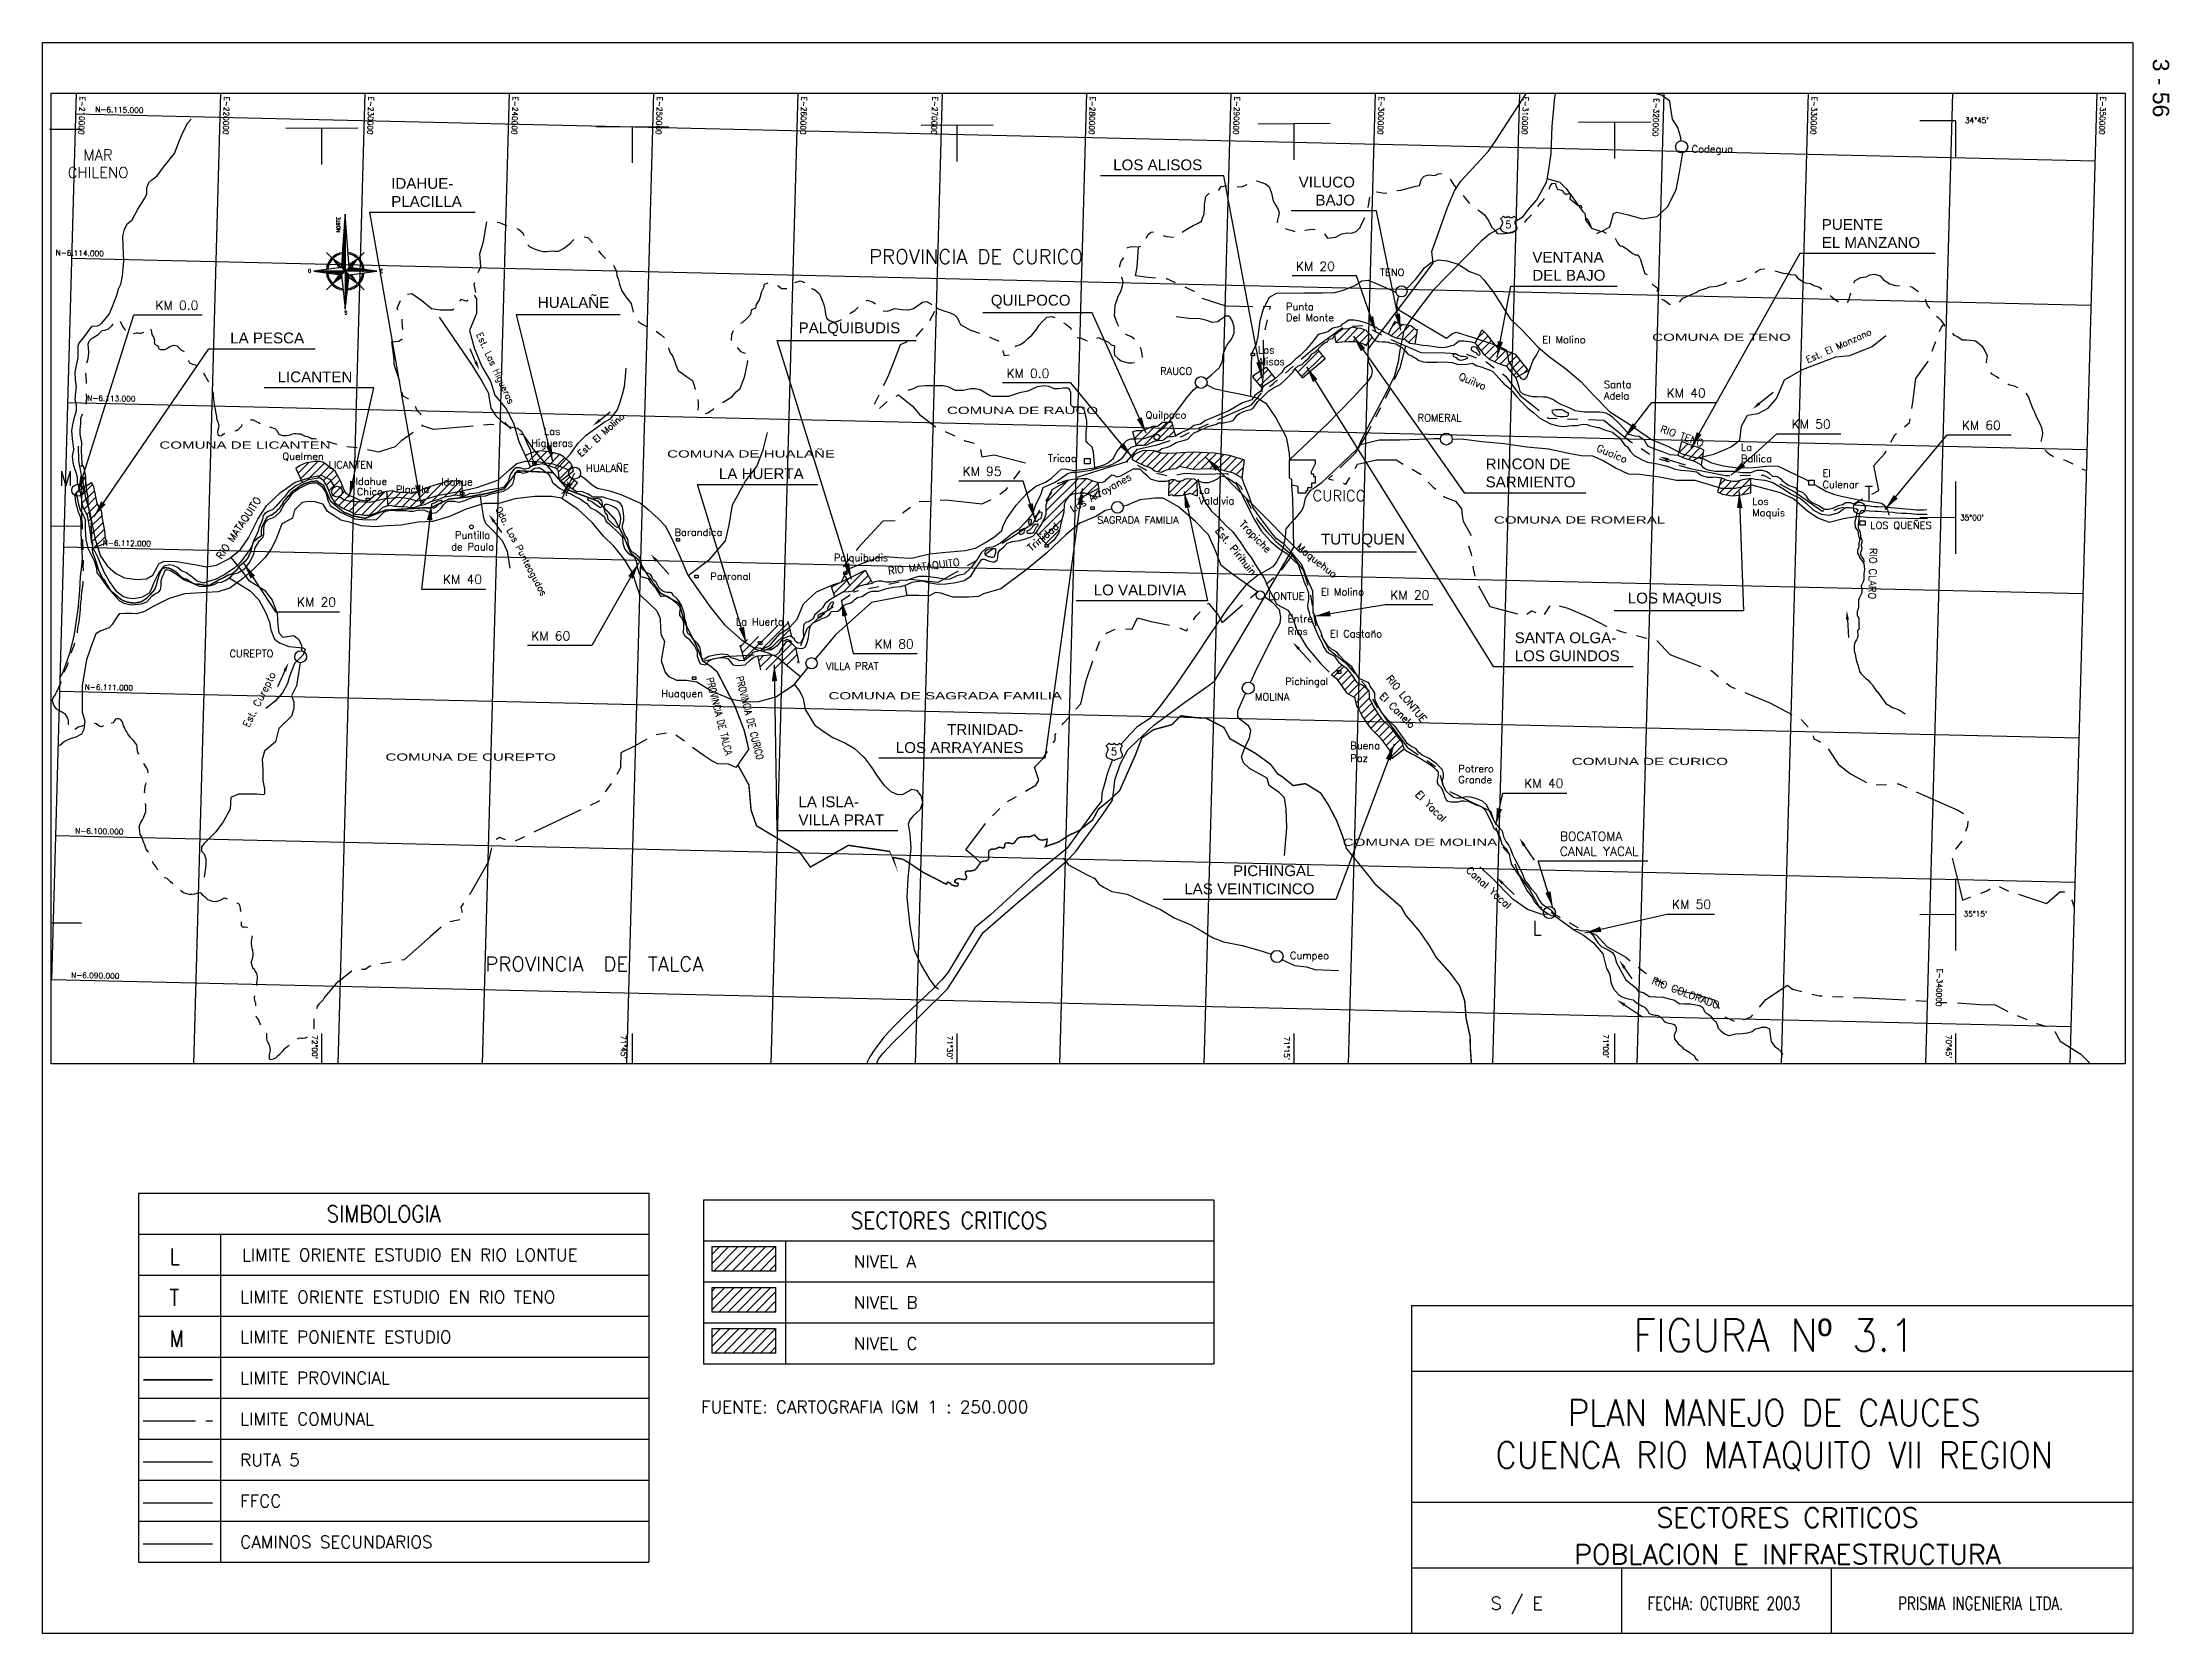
# Model space of a CAD drawing. Extents: x -178 to 82, y -263 to -69.
import ezdxf
from ezdxf.enums import TextEntityAlignment as Align

# ---------------------------------------------------------------- set-up
doc = ezdxf.new("R2010")
doc.units = 0
doc.linetypes.add('PHANTOM', pattern=[63.5, 31.75, -6.35, 6.35, -6.35, 6.35, -6.35])
doc.layers.get('0').update_dxf_attribs({"linetype": 'CONTINUOUS'})
for name, color, linetype in [('1', 1, 'CONTINUOUS'), ('2', 7, 'CONTINUOUS'), ('3', 3, 'CONTINUOUS'), ('4', 4, 'CONTINUOUS'), ('8', 8, 'CONTINUOUS'), ('CAMINOS', 10, 'CONTINUOUS'), ('CARTAS-IGM', 10, 'CONTINUOUS'), ('CIUDADES', 3, 'CONTINUOUS'), ('COMUNAS', 32, 'CONTINUOUS'), ('COORDENADAS', 1, 'CONTINUOUS'), ('FFCC', 7, 'CONTINUOUS'), ('PROVINCIAS', 32, 'CONTINUOUS'), ('RIO', 4, 'CONTINUOUS'), ('RUTA5', 6, 'CONTINUOUS'), ('SECTOR_A', 1, 'CONTINUOUS'), ('SECTOR_B', 40, 'CONTINUOUS'), ('SECTOR_C', 90, 'CONTINUOUS')]:
    doc.layers.add(name, color=color, linetype=linetype)
doc.styles.add('1', font='ARIAL.TTF')
doc.styles.add('2', font='ARIAL.TTF')
doc.styles.add('ROMANC', font='romanc', dxfattribs={"height": 0.05})
doc.styles.add('ROMANS', font='romans.shx')
doc.linetypes.add('TRACKS', pattern='A,3.81,[130,ltypeshp.shx,S=6.35,R=0,X=0,Y=0],3.81', length=7.62)
doc.dimstyles.get("Standard").update_dxf_attribs({"dimscale": 0, "dimtxt": 3, "dimasz": 2, "dimexe": 1.25, "dimexo": 0.625, "dimtad": 1, "dimdec": 4, "dimtxsty": '1', "dimcen": 2.5, "dimclrd": 2, "dimclre": 2, "dimazin": 3, "dimtfac": 1, "dimtdec": 4, "dimtmove": 0, "dimatfit": 3, "dimtolj": 1, "dimtzin": 0})
pattern_1 = [(45, (-103.6523, -113.5369), (-0.493914, 0.493914), [])]
pattern_2 = [(45, (-308.8114, -197.4932), (-0.561266, 0.561266), [])]

msp = doc.modelspace()

# ---------------------------------------------------------------- texts
at = {"linetype": 'CONTINUOUS', "style": '1'}
msp.add_text('3 - 56', height=2, rotation=270, dxfattribs=at).set_placement((79.58, -71.44))
at = {"layer": '2', "style": 'ROMANS'}
for s, height, p in [("34%%D45'", 0.66, (56.67, -79.28)), ('Codegua', 0.88, (23.33, -82.88)), ('5', 0.88, (0.6, -92.1)), ('TENO', 0.88, (-14.7, -97.93)), ('Punta', 0.88, (-26.16, -102.1)), ('Del Monte', 0.88, (-26.16, -103.44)), ('El Molino', 0.88, (5.11, -106.14)), ('Alisos', 0.88, (-29.58, -108.8)), ('Los', 0.88, (-29.58, -107.38)), ('RAUCO', 0.88, (-41.52, -109.97)), ('Santa', 0.88, (12.62, -111.6)), ('Adela', 0.88, (12.62, -112.98)), ('Quilpoco', 0.88, (-43.3, -115.32)), ('ROMERAL', 0.88, (-10.1, -115.67)), ('La', 0.88, (29.33, -119.26)), ('Quelmen', 0.88, (-148.59, -120.37)), ('LICANTEN', 0.88, (-142.95, -121.39)), ('HUALAÑE', 0.88, (-111.55, -121.82)), ('Tricao', 0.88, (-55.2, -120.6)), ('Ballica', 0.88, (29.33, -120.64)), ('El', 0.88, (39.29, -122.41)), ('Idahue', 0.88, (-139.67, -123.4)), ('Chico', 0.88, (-139.52, -124.67)), ('Placilla', 0.88, (-134.76, -124.39)), ('Idahue', 0.88, (-129.23, -123.47)), ('Lo', 0.88, (-36.8, -124.44)), ('CURICO', 1.32, (-22.92, -125.38)), ('Culenar', 0.88, (39.29, -123.8)), ('Valdivia', 0.88, (-36.8, -125.78)), ('Los', 0.88, (30.72, -125.85)), ('Maquis', 0.88, (30.72, -127.24)), ("35%%D00'", 0.66, (56.07, -127.73)), ('SAGRADA FAMILIA', 0.88, (-49.2, -128.13)), ('LOS QUEÑES', 0.88, (45.11, -128.78)), ('LONTUE', 0.88, (-28.34, -137.41)), ('El Molino', 0.88, (-21.92, -136.89)), ('Entre', 0.88, (-25.95, -140.15)), ('Rios', 0.88, (-25.95, -141.69)), ('El Castaño', 0.88, (-20.8, -142)), ('CUREPTO', 0.88, (-155.04, -144.42)), ('VILLA PRAT', 0.88, (-82.28, -145.94)), ('Pichingal', 0.88, (-26.26, -147.8)), ('MOLINA', 0.88, (-29.94, -149.7)), ('5', 0.88, (-47.51, -156.36)), ('Buena ', 0.88, (-18.31, -155.63)), ('Paz', 0.88, (-18.31, -157.17)), ('Potrero', 0.88, (-5.14, -158.45)), ('Grande', 0.88, (-5.14, -159.79)), ("35%%D15'", 0.66, (56.5, -176.05)), ('Cumpeo', 0.88, (-25.67, -181.24))]:
    msp.add_text(s, height=height, dxfattribs=at).set_placement(p)
at = {"layer": '2', "color": 3, "style": 'ROMANS'}
for s, p in [('MAR', (-171.08, -83.84)), ('CHILENO', (-171.08, -85.98))]:
    msp.add_text(s, height=1.32, dxfattribs=at).set_placement(p, align=Align.CENTER)
at = {"layer": '2', "style": 'ROMANS'}
for s, height, rotation, p in [('Est. Las Higueras', 0.792, 294.8389, (-124.96, -105.05)), ('Est. El Manzano', 0.792, 24.2082, (37.51, -108.56)), ('Quilvo', 0.88, 337.2641, (-5.18, -110.51)), ('Est. El Molino', 0.792, 42.0878, (-112.17, -120.03)), ('RIO TENO', 0.88, 340.2346, (19.41, -116.94)), ('Guaico', 0.88, 337.2641, (11.64, -119.24)), ('RIO MATAQUITO', 0.88, 56.3042, (-156.01, -132.56)), ('Qda. Los Punteagudos', 0.792, 297.8359, (-122.63, -126.33)), ('Est. Pirihuin', 0.88, 309.0885, (-34.84, -129)), ('Trapiche', 0.88, 314.7359, (-31.92, -128.28)), ('Maquehua', 0.88, 322.0215, (-24.99, -131.17)), ('RIO CLARO', 0.88, 268.4719, (45.06, -131.08)), ('RIO MATAQUITO', 0.88, 7.2393, (-74.64, -134.35)), ('Est. Curepto', 0.88, 63.1796, (-152.69, -153.06)), ('RIO LONTUE', 0.88, 309.2148, (-13.99, -147.06)), ('El Canelo', 0.88, 314.7359, (-14.84, -149.25)), ('El Yacal', 0.88, 314.7359, (-10.45, -161.22)), ('Canal Yacal', 0.88, 317.4281, (-4.27, -170.49)), ('RIO COLORADO', 0.88, 339.1283, (18.37, -184.22)), ("72%%D00'", 0.66, 270.2757, (-144.98, -190.53)), ("71%%D45'", 0.66, 270.2757, (-107.3, -190.51)), ("71%%D30'", 0.66, 270.2757, (-67.51, -190.58)), ("71%%D15'", 0.66, 270.2757, (-26.4, -190.67)), ("71%%D00'", 0.66, 270.2757, (12.52, -190.41)), ("70%%D45'", 0.66, 270.2757, (54.35, -190.47))]:
    msp.add_text(s, height=height, rotation=rotation, dxfattribs=at).set_placement(p)
at = {"layer": '2', "style": '2', "width": 1.5}
for s, p in [('COMUNA DE TENO', (18.51, -105.84)), ('COMUNA DE RAUCO', (-67.52, -114.76)), ('COMUNA DE HUALAÑE', (-101.66, -120.07))]:
    msp.add_text(s, height=0.88, dxfattribs=at).set_placement(p)
at = {"layer": '2', "style": 'ROMANS'}
for s, height, p in [('Las', 0.88, (-115.69, -117.32)), ('Higueras', 0.88, (-115.69, -118.75)), ('Puntilla', 0.88, (-125.39, -129.97)), ('Barandica', 0.88, (-97.84, -129.64)), ('de Paula', 0.88, (-125.39, -131.4)), ('Palquibudis', 0.88, (-78.01, -132.71)), ('Parronal', 0.88, (-93.91, -135)), ('La Huerta', 0.88, (-90.35, -140.55)), ('Huaquen', 0.88, (-99.83, -149.29)), ('S / E', 1.6, (1.98, -260.6))]:
    msp.add_text(s, height=height, dxfattribs=at).set_placement(p, align=Align.CENTER)
at = {"layer": '2'}
for s, height, style, width, p in [('COMUNA DE LICANTEN', 0.88, '2', 1.5, (-153.15, -118.99)), ('COMUNA DE ROMERAL', 0.88, '2', 1.5, (9.65, -128.12)), ('COMUNA DE SAGRADA FAMILIA', 0.88, '2', 1.5, (-67.73, -149.56)), ('COMUNA DE CUREPTO', 0.88, '2', 1.5, (-125.62, -157.04)), ('COMUNA DE CURICO', 0.88, '2', 1.5, (18.23, -157.57)), ('COMUNA DE MOLINA', 0.88, '2', 1.5, (-9.81, -167.42)), ('FECHA: OCTUBRE 2003', 1.6, 'ROMANS', 0.75, (27.25, -260.59)), ('PRISMA INGENIERIA LTDA.', 1.6, 'ROMANS', 0.75, (58.58, -260.6))]:
    msp.add_text(s, height=height, dxfattribs=dict(at, style=style, width=width)).set_placement(p, align=Align.CENTER)
at = {"layer": '2', "style": 'ROMANS'}
for s, rotation, p in [('Los Arrayanes', 29.4186, (-48.55, -124.74)), ('Trinidad', 40.7944, (-55.52, -130.09))]:
    msp.add_text(s, height=0.88, rotation=rotation, dxfattribs=at).set_placement(p, align=Align.CENTER)
at = {"layer": '2', "style": 'ROMANS', "width": 0.8}
for s, p in [('PROVINCIA DE TALCA', (-95.71, -151.73)), ('PROVINCIA DE CURICO', (-91.99, -151.94))]:
    msp.add_text(s, height=0.88, rotation=284.1815, dxfattribs=at).set_placement(p, align=Align.CENTER)
at = {"layer": '2', "char_height": 1.32, "style": '1'}
for s, insert, attachment_point in [('LOS ALISOS', (-36.38, -84.39), 6), ('IDAHUE-\\PPLACILLA', (-135.32, -87.75), 4), ('\\A1;VILUCO\\PBAJO', (-17.75, -87.59), 6), ('\\A1;PUENTE \\PEL MANZANO', (39.2, -92.76), 4), ('\\A1;VENTANA \\PDEL BAJO', (3.89, -96.76), 4), ('\\A1;HUALAÑE', (-117.43, -101.18), 4), ('\\A1;QUILPOCO', (-52.44, -101.07), 6), ('PALQUIBUDIS', (-85.62, -104.43), 4), ('LA PESCA', (-154.96, -105.5), 4), ('\\A1;LICANTEN', (-140.06, -110.25), 6), ('\\A1;LA HUERTA', (-95.34, -122.05), 4), ('RINCON DE\\PSARMIENTO', (-1.81, -121.96), 4), ('\\A1;TUTUQUEN', (-21.89, -130.2), 4), ('\\A1;LO VALDIVIA', (-38.35, -136.23), 6), ('\\A1;LOS MAQUIS', (27.01, -137.39), 6), ('SANTA OLGA-\\PLOS GUINDOS', (1.74, -143.16), 4), ('TRINIDAD-\\PLOS ARRAYANES', (-58.19, -154.35), 6), ('LA ISLA-\\PVILLA PRAT', (-85.64, -163.15), 4), ('\\A1;PICHINGAL\\PLAS VEINTICINCO', (-22.69, -171.57), 6)]:
    msp.add_mtext(s, dxfattribs=dict(at, insert=insert, attachment_point=attachment_point))
at = {"layer": '2', "color": 2, "char_height": 1.1, "style": 'ROMANS'}
for s, insert, attachment_point in [('\\A1;KM 20', (-20.2, -96.74), 6), ('\\A1;KM 0.0', (-164.08, -101.5), 4), ('\\A1;KM 0.0', (-55.03, -109.8), 6), ('KM 40', (20.27, -112.19), 4), ('KM 50', (35.52, -116), 4), ('KM 60', (56.28, -116.13), 4), ('KM 95', (-60.86, -121.76), 6), ('\\A1;KM 40', (-129, -134.93), 4), ('\\A1;KM 20', (-146.81, -137.7), 4), ('\\A1;KM 20', (-13.44, -136.83), 4), ('\\A1;KM 60', (-113.48, -141.82), 6), ('\\A1;KM 80', (-76.34, -142.81), 4), ('\\A1;KM 40', (2.91, -159.8), 4), ('\\A1;BOCATOMA\\PCANAL YACAL', (7.24, -167.18), 4), ('\\A1;KM 50', (20.93, -174.56), 4)]:
    msp.add_mtext(s, dxfattribs=dict(at, insert=insert, attachment_point=attachment_point))
at = {"layer": '3', "color": 3, "style": 'ROMANS'}
for s, p in [('PROVINCIA DE CURICO', (-63.96, -96.45)), ('PROVINCIA  DE  TALCA', (-110.53, -182.72))]:
    msp.add_text(s, height=1.76, dxfattribs=at).set_placement(p, align=Align.CENTER)
at = {"layer": '3', "style": 'ROMANS'}
for s, p in [('LIMITE ORIENTE ESTUDIO EN RIO LONTUE', (-153.53, -218.05)), ('NIVEL A', (-78.89, -218.86)), ('LIMITE ORIENTE ESTUDIO EN RIO TENO', (-153.74, -223.19)), ('NIVEL B', (-78.89, -223.86)), ('LIMITE PONIENTE ESTUDIO', (-153.74, -228.06)), ('NIVEL C', (-78.89, -228.86)), ('LIMITE PROVINCIAL', (-153.74, -233.06)), ('FUENTE: CARTOGRAFIA IGM 1 : 250.000', (-97.51, -236.59)), ('LIMITE COMUNAL', (-153.74, -238.06)), ('RUTA 5', (-153.74, -243.06)), ('FFCC', (-153.74, -248.06)), ('CAMINOS SECUNDARIOS', (-153.74, -253.06))]:
    msp.add_text(s, height=1.5, dxfattribs=at).set_placement(p)
for s, p in [('SECTORES CRITICOS', (35.02, -250.54)), ('POBLACION E INFRAESTRUCTURA', (35.02, -255.02))]:
    msp.add_text(s, height=2.4, dxfattribs=at).set_placement(p, align=Align.CENTER)
at = {"layer": '4', "color": 9, "style": 'ROMANS', "width": 0.85}
for s, height, p in [('M', 1.76, (-175.78, -123.51)), ('T', 1.76, (44.43, -125.32)), ('L', 1.76, (3.93, -178.33)), ('L', 2, (-162.34, -218.51)), ('T', 2, (-162.34, -223.51)), ('M', 2, (-162.34, -228.51))]:
    msp.add_text(s, height=height, dxfattribs=at).set_placement(p)
at = {"layer": '4', "color": 9, "style": 'ROMANS', "width": 0.9}
for s, height, p in [('SIMBOLOGIA', 2, (-136.23, -213.3)), ('SECTORES CRITICOS', 2, (-67.28, -214.11)), ('FIGURA Nº 3.1', 4, (33.4, -229.1)), ('PLAN MANEJO DE CAUCES', 3.2, (33.4, -238.14)), ('CUENCA RIO MATAQUITO VII REGION', 3.2, (33.4, -243.32))]:
    msp.add_text(s, height=height, dxfattribs=at).set_placement(p, align=Align.CENTER)
at = {"layer": 'COORDENADAS', "color": 7, "style": 'ROMANS'}
for s, rotation, p in [('E-210000', 268.0752, (-173.3, -76.02)), ('N-6.115.000', 358.9153, (-171.43, -77.95)), ('E-220000', 268.0752, (-155.69, -76.02)), ('E-230000', 268.0752, (-138.08, -76.02)), ('E-240000', 268.0752, (-120.48, -76.02)), ('E-250000', 268.0752, (-102.87, -76.02)), ('E-260000', 268.0752, (-85.26, -76.02)), ('E-270000', 268.0752, (-69.28, -76.02)), ('E-280000', 268.0752, (-50.05, -76.02)), ('E-290000', 268.0752, (-32.44, -76.02)), ('E-300000', 268.0752, (-14.83, -76.02)), ('E-310000', 268.0752, (2.77, -76.02)), ('E-320000', 268.0752, (18.72, -76.24)), ('E-330000', 268.0752, (37.99, -76.02)), ('E-350000', 268.0752, (73.2, -76.02)), ('N-6.114.000', 358.9153, (-176.26, -95.42)), ('N-6.113.000', 358.9153, (-172.41, -113.14)), ('N-6.112.000', 358.9153, (-170.52, -130.8)), ('N-6.111.000', 358.9153, (-172.71, -148.38)), ('N-6.100.000', 358.9153, (-173.88, -165.92)), ('N-6.090.000', 358.9153, (-174.37, -183.51)), ('E-340000', 268.0752, (53.28, -182.35))]:
    msp.add_text(s, height=0.66, rotation=rotation, dxfattribs=at).set_placement(p)

# ---------------------------------------------------------------- blocks, each defined once
blk = doc.blocks.new('*X1')
at = {"color": 0}
for p, q in [((65, 33.1), (66.2, 34.3)), ((65, 33.1), (66.2, 34.3)), ((65, 33), (66.2, 34.2)), ((65, 33), (66.2, 34.2)), ((65, 33), (66.2, 34.2)), ((65, 33.1), (66.2, 34.2)), ((65, 33.1), (66.2, 34.2)), ((65, 33.1), (66.2, 34.2)), ((65, 32.9), (66.2, 34.1)), ((65, 32.9), (66.2, 34.1)), ((65, 33), (66.2, 34.1)), ((65, 33), (66.2, 34.1)), ((65, 33), (66.2, 34.1)), ((65, 32.8), (66.2, 34)), ((65, 32.8), (66.2, 34)), ((65, 32.8), (66.2, 34)), ((65, 32.9), (66.2, 34)), ((65, 32.9), (66.2, 34)), ((65, 32.9), (66.2, 34)), ((65, 32.7), (66.2, 33.9)), ((65, 32.7), (66.2, 33.9)), ((65, 32.7), (66.2, 33.9)), ((65, 32.7), (66.2, 33.9)), ((65, 32.8), (66.2, 33.9)), ((65, 32.8), (66.2, 33.9)), ((65, 32.6), (66.2, 33.8)), ((65, 32.6), (66.2, 33.8)), ((65, 32.6), (66.2, 33.8)), ((65, 32.6), (66.2, 33.8)), ((65, 32.7), (66.2, 33.8)), ((65, 32.5), (66.2, 33.7)), ((65, 32.6), (66.2, 33.7)), ((65, 32.6), (66.2, 33.7)), ((65.1, 34.5), (66.2, 35.6)), ((65.1, 34.4), (66.2, 35.5)), ((65.1, 34.4), (66.2, 35.5)), ((65.1, 34.5), (66.2, 35.5)), ((65.1, 34.5), (66.2, 35.5)), ((65.1, 34.5), (66.2, 35.5)), ((65.1, 34.5), (66.2, 35.5)), ((65.1, 34.3), (66.2, 35.4)), ((65.1, 34.3), (66.2, 35.4)), ((65.1, 34.3), (66.2, 35.4)), ((65.1, 34.4), (66.2, 35.4)), ((65.1, 34.4), (66.2, 35.4)), ((65.1, 34.4), (66.2, 35.4)), ((65.1, 34.2), (66.2, 35.3)), ((65.1, 34.2), (66.2, 35.3)), ((65.1, 34.2), (66.2, 35.3)), ((65.1, 34.3), (66.2, 35.3)), ((65.1, 34.3), (66.2, 35.3)), ((65.1, 34.1), (66.2, 35.2)), ((65.1, 34.1), (66.2, 35.2)), ((65.1, 34.1), (66.2, 35.2)), ((65.1, 34.2), (66.2, 35.2)), ((65.1, 34.2), (66.2, 35.2)), ((65.1, 34.2), (66.2, 35.2)), ((65.1, 34), (66.2, 35.1)), ((65.1, 34), (66.2, 35.1)), ((65.1, 34), (66.2, 35.1)), ((65.1, 34), (66.2, 35.1)), ((65.1, 34.1), (66.2, 35.1)), ((65.1, 34.1), (66.2, 35.1)), ((65.1, 33.9), (66.2, 35)), ((65.1, 33.9), (66.2, 35)), ((65.1, 33.9), (66.2, 35)), ((65.1, 33.9), (66.2, 35)), ((65.1, 34), (66.2, 35)), ((65.1, 33.8), (66.2, 34.9)), ((65.1, 33.8), (66.2, 34.9)), ((65.1, 33.8), (66.2, 34.9)), ((65.1, 33.8), (66.2, 34.9)), ((65.1, 33.8), (66.2, 34.9)), ((65.1, 33.9), (66.2, 34.9)), ((65.1, 33.7), (66.2, 34.8)), ((65.1, 33.7), (66.2, 34.8)), ((65.1, 33.7), (66.2, 34.8)), ((65.1, 33.7), (66.2, 34.8)), ((65.1, 33.7), (66.2, 34.8)), ((65.1, 33.8), (66.2, 34.8)), ((65.1, 33.6), (66.2, 34.7)), ((65.1, 33.6), (66.2, 34.7)), ((65.1, 33.6), (66.2, 34.7)), ((65.1, 33.6), (66.2, 34.7)), ((65.1, 33.6), (66.2, 34.7)), ((65.1, 33.4), (66.2, 34.6)), ((65.1, 33.5), (66.2, 34.6)), ((65.1, 33.5), (66.2, 34.6)), ((65.1, 33.5), (66.2, 34.6)), ((65.1, 33.5), (66.2, 34.6)), ((65.1, 33.5), (66.2, 34.6)), ((65.1, 33.3), (66.2, 34.5)), ((65.1, 33.4), (66.2, 34.5)), ((65.1, 33.4), (66.2, 34.5)), ((65.1, 33.4), (66.2, 34.5)), ((65.1, 33.4), (66.2, 34.5)), ((65.1, 33.4), (66.2, 34.5)), ((65.1, 33.2), (66.2, 34.4)), ((65.1, 33.3), (66.2, 34.4)), ((65.1, 33.3), (66.2, 34.4)), ((65.1, 33.3), (66.2, 34.4)), ((65.1, 33.3), (66.2, 34.4)), ((65.1, 33.2), (66.2, 34.3)), ((65.1, 33.2), (66.2, 34.3)), ((65.1, 33.2), (66.2, 34.3)), ((65.1, 33.2), (66.2, 34.3)), ((65.2, 35.9), (66.2, 36.9)), ((65.2, 35.9), (66.2, 36.9)), ((65.2, 35.8), (66.2, 36.8)), ((65.2, 35.8), (66.2, 36.8)), ((65.2, 35.8), (66.2, 36.8)), ((65.2, 35.9), (66.2, 36.8)), ((65.2, 35.9), (66.2, 36.8)), ((65.2, 35.9), (66.2, 36.8)), ((65.2, 35.7), (66.2, 36.7)), ((65.2, 35.7), (66.2, 36.7)), ((65.2, 35.7), (66.2, 36.7)), ((65.2, 35.8), (66.2, 36.7)), ((65.2, 35.8), (66.2, 36.7)), ((65.2, 35.6), (66.2, 36.6)), ((65.2, 35.6), (66.2, 36.6)), ((65.2, 35.6), (66.2, 36.6)), ((65.2, 35.7), (66.2, 36.6)), ((65.2, 35.7), (66.2, 36.6)), ((65.2, 35.7), (66.2, 36.6)), ((65.2, 35.5), (66.2, 36.5)), ((65.2, 35.5), (66.2, 36.5)), ((65.2, 35.5), (66.2, 36.5)), ((65.2, 35.5), (66.2, 36.5)), ((65.2, 35.6), (66.2, 36.5)), ((65.2, 35.6), (66.2, 36.5)), ((65.2, 35.4), (66.2, 36.4)), ((65.2, 35.4), (66.2, 36.4)), ((65.2, 35.4), (66.2, 36.4)), ((65.2, 35.4), (66.2, 36.4)), ((65.2, 35.5), (66.2, 36.4)), ((65.2, 35.3), (66.2, 36.3)), ((65.2, 35.3), (66.2, 36.3)), ((65.2, 35.3), (66.2, 36.3)), ((65.2, 35.3), (66.2, 36.3)), ((65.2, 35.3), (66.2, 36.3)), ((65.2, 35.4), (66.2, 36.3)), ((65.2, 35.2), (66.2, 36.2)), ((65.2, 35.2), (66.2, 36.2)), ((65.2, 35.2), (66.2, 36.2)), ((65.2, 35.2), (66.2, 36.2)), ((65.2, 35.2), (66.2, 36.2)), ((65.2, 35.3), (66.2, 36.2)), ((65.2, 35.1), (66.2, 36.1)), ((65.2, 35.1), (66.2, 36.1)), ((65.2, 35.1), (66.2, 36.1)), ((65.2, 35.1), (66.2, 36.1)), ((65.2, 35.1), (66.2, 36.1)), ((65.2, 35), (66.2, 36)), ((65.2, 35), (66.2, 36)), ((65.2, 35), (66.2, 36)), ((65.2, 35), (66.2, 36)), ((65.2, 35), (66.2, 36)), ((65.2, 35), (66.2, 36)), ((65.2, 34.8), (66.2, 35.9)), ((65.2, 34.9), (66.2, 35.9)), ((65.2, 34.9), (66.2, 35.9)), ((65.2, 34.9), (66.2, 35.9)), ((65.2, 34.9), (66.2, 35.9)), ((65.2, 34.9), (66.2, 35.9)), ((65.2, 34.7), (66.2, 35.8)), ((65.2, 34.8), (66.2, 35.8)), ((65.2, 34.8), (66.2, 35.8)), ((65.2, 34.8), (66.2, 35.8)), ((65.2, 34.8), (66.2, 35.8)), ((65.2, 34.6), (66.2, 35.7)), ((65.2, 34.6), (66.2, 35.7)), ((65.2, 34.7), (66.2, 35.7)), ((65.2, 34.7), (66.2, 35.7)), ((65.2, 34.7), (66.2, 35.7)), ((65.2, 34.7), (66.2, 35.7)), ((65.2, 34.6), (66.2, 35.6)), ((65.2, 34.6), (66.2, 35.6)), ((65.2, 34.6), (66.2, 35.6)), ((65.2, 34.6), (66.2, 35.6)), ((65.3, 37.3), (66.2, 38.2)), ((65.3, 37.2), (66.2, 38.1)), ((65.3, 37.2), (66.2, 38.1)), ((65.3, 37.3), (66.2, 38.1)), ((65.3, 37.3), (66.2, 38.1)), ((65.3, 37.3), (66.2, 38.1)), ((65.3, 37.3), (66.2, 38.1)), ((65.3, 37.1), (66.2, 38)), ((65.3, 37.1), (66.2, 38)), ((65.3, 37.1), (66.2, 38)), ((65.3, 37.2), (66.2, 38)), ((65.3, 37.2), (66.2, 38)), ((65.3, 37.2), (66.2, 38)), ((65.3, 37), (66.2, 37.9)), ((65.3, 37), (66.2, 37.9)), ((65.3, 37), (66.2, 37.9)), ((65.3, 37.1), (66.2, 37.9)), ((65.3, 37.1), (66.2, 37.9)), ((65.3, 36.9), (66.2, 37.8)), ((65.3, 36.9), (66.2, 37.8)), ((65.3, 36.9), (66.2, 37.8)), ((65.3, 36.9), (66.2, 37.8)), ((65.3, 37), (66.2, 37.8)), ((65.3, 37), (66.2, 37.8)), ((65.3, 36.8), (66.2, 37.7)), ((65.3, 36.8), (66.2, 37.7)), ((65.3, 36.8), (66.2, 37.7)), ((65.3, 36.8), (66.2, 37.7)), ((65.3, 36.9), (66.2, 37.7)), ((65.3, 36.9), (66.2, 37.7)), ((65.3, 36.7), (66.2, 37.6)), ((65.3, 36.7), (66.2, 37.6)), ((65.3, 36.7), (66.2, 37.6)), ((65.3, 36.7), (66.2, 37.6)), ((65.3, 36.8), (66.2, 37.6)), ((65.3, 36.6), (66.2, 37.5)), ((65.3, 36.6), (66.2, 37.5)), ((65.3, 36.6), (66.2, 37.5)), ((65.3, 36.6), (66.2, 37.5)), ((65.3, 36.6), (66.2, 37.5)), ((65.3, 36.7), (66.2, 37.5)), ((65.3, 36.5), (66.2, 37.4)), ((65.3, 36.5), (66.2, 37.4)), ((65.3, 36.5), (66.2, 37.4)), ((65.3, 36.5), (66.2, 37.4)), ((65.3, 36.5), (66.2, 37.4)), ((65.3, 36.5), (66.2, 37.4)), ((65.3, 36.4), (66.2, 37.3)), ((65.3, 36.4), (66.2, 37.3)), ((65.3, 36.4), (66.2, 37.3)), ((65.3, 36.4), (66.2, 37.3)), ((65.3, 36.4), (66.2, 37.3)), ((65.3, 36.2), (66.2, 37.2)), ((65.3, 36.3), (66.2, 37.2)), ((65.3, 36.3), (66.2, 37.2)), ((65.3, 36.3), (66.2, 37.2)), ((65.3, 36.3), (66.2, 37.2)), ((65.3, 36.3), (66.2, 37.2)), ((65.3, 36.1), (66.2, 37.1)), ((65.3, 36.1), (66.2, 37.1)), ((65.3, 36.2), (66.2, 37.1)), ((65.3, 36.2), (66.2, 37.1)), ((65.3, 36.2), (66.2, 37.1)), ((65.3, 36.2), (66.2, 37.1)), ((65.3, 36), (66.2, 37)), ((65.3, 36.1), (66.2, 37)), ((65.3, 36.1), (66.2, 37)), ((65.3, 36.1), (66.2, 37)), ((65.3, 36.1), (66.2, 37)), ((65.3, 36), (66.2, 36.9)), ((65.3, 36), (66.2, 36.9)), ((65.3, 36), (66.2, 36.9)), ((65.3, 36), (66.2, 36.9)), ((65.4, 38.7), (66.2, 39.5)), ((65.4, 38.7), (66.2, 39.5)), ((65.4, 38.6), (66.2, 39.4)), ((65.4, 38.6), (66.2, 39.4)), ((65.4, 38.6), (66.2, 39.4)), ((65.4, 38.7), (66.2, 39.4)), ((65.4, 38.7), (66.2, 39.4)), ((65.4, 38.7), (66.2, 39.4)), ((65.4, 38.5), (66.2, 39.3)), ((65.4, 38.5), (66.2, 39.3)), ((65.4, 38.5), (66.2, 39.3)), ((65.4, 38.6), (66.2, 39.3)), ((65.4, 38.6), (66.2, 39.3)), ((65.4, 38.4), (66.2, 39.2)), ((65.4, 38.4), (66.2, 39.2)), ((65.4, 38.4), (66.2, 39.2)), ((65.4, 38.5), (66.2, 39.2)), ((65.4, 38.5), (66.2, 39.2)), ((65.4, 38.5), (66.2, 39.2)), ((65.4, 38.3), (66.2, 39.1)), ((65.4, 38.3), (66.2, 39.1)), ((65.4, 38.3), (66.2, 39.1)), ((65.4, 38.4), (66.2, 39.1)), ((65.4, 38.4), (66.2, 39.1)), ((65.4, 38.2), (66.2, 39)), ((65.4, 38.2), (66.2, 39)), ((65.4, 38.2), (66.2, 39)), ((65.4, 38.2), (66.2, 39)), ((65.4, 38.3), (66.2, 39)), ((65.4, 38.3), (66.2, 39)), ((65.4, 38.1), (66.2, 38.9)), ((65.4, 38.1), (66.2, 38.9)), ((65.4, 38.1), (66.2, 38.9)), ((65.4, 38.1), (66.2, 38.9)), ((65.4, 38.1), (66.2, 38.9)), ((65.4, 38.2), (66.2, 38.9)), ((65.4, 38), (66.2, 38.8)), ((65.4, 38), (66.2, 38.8)), ((65.4, 38), (66.2, 38.8)), ((65.4, 38), (66.2, 38.8)), ((65.4, 38.1), (66.2, 38.8)), ((65.4, 37.9), (66.2, 38.7)), ((65.4, 37.9), (66.2, 38.7)), ((65.4, 37.9), (66.2, 38.7)), ((65.4, 37.9), (66.2, 38.7)), ((65.4, 37.9), (66.2, 38.7)), ((65.4, 38), (66.2, 38.7)), ((65.4, 37.7), (66.2, 38.6)), ((65.4, 37.8), (66.2, 38.6)), ((65.4, 37.8), (66.2, 38.6)), ((65.4, 37.8), (66.2, 38.6)), ((65.4, 37.8), (66.2, 38.6)), ((65.4, 37.8), (66.2, 38.6)), ((65.4, 37.7), (66.2, 38.5)), ((65.4, 37.7), (66.2, 38.5)), ((65.4, 37.7), (66.2, 38.5)), ((65.4, 37.7), (66.2, 38.5)), ((65.4, 37.7), (66.2, 38.5)), ((65.4, 37.5), (66.2, 38.4)), ((65.4, 37.6), (66.2, 38.4)), ((65.4, 37.6), (66.2, 38.4)), ((65.4, 37.6), (66.2, 38.4)), ((65.4, 37.6), (66.2, 38.4)), ((65.4, 37.6), (66.2, 38.4)), ((65.4, 37.4), (66.2, 38.3)), ((65.4, 37.4), (66.2, 38.3)), ((65.4, 37.5), (66.2, 38.3)), ((65.4, 37.5), (66.2, 38.3)), ((65.4, 37.5), (66.2, 38.3)), ((65.4, 37.5), (66.2, 38.3)), ((65.4, 37.3), (66.2, 38.2)), ((65.4, 37.4), (66.2, 38.2)), ((65.4, 37.4), (66.2, 38.2)), ((65.4, 37.4), (66.2, 38.2)), ((65.5, 40.1), (66.2, 40.8)), ((65.5, 40), (66.2, 40.7)), ((65.5, 40), (66.2, 40.7)), ((65.5, 40.1), (66.2, 40.7)), ((65.5, 40.1), (66.2, 40.7)), ((65.5, 40.1), (66.2, 40.7)), ((65.5, 40.1), (66.2, 40.7)), ((65.5, 39.9), (66.2, 40.6)), ((65.5, 39.9), (66.2, 40.6)), ((65.5, 39.9), (66.2, 40.6)), ((65.5, 40), (66.2, 40.6)), ((65.5, 40), (66.2, 40.6)), ((65.5, 40), (66.2, 40.6)), ((65.5, 39.8), (66.2, 40.5)), ((65.5, 39.8), (66.2, 40.5)), ((65.5, 39.8), (66.2, 40.5)), ((65.5, 39.9), (66.2, 40.5)), ((65.5, 39.9), (66.2, 40.5)), ((65.5, 39.7), (66.2, 40.4)), ((65.5, 39.7), (66.2, 40.4)), ((65.5, 39.7), (66.2, 40.4)), ((65.5, 39.7), (66.2, 40.4)), ((65.5, 39.8), (66.2, 40.4)), ((65.5, 39.8), (66.2, 40.4)), ((65.5, 39.6), (66.2, 40.3)), ((65.5, 39.6), (66.2, 40.3)), ((65.5, 39.6), (66.2, 40.3)), ((65.5, 39.6), (66.2, 40.3)), ((65.5, 39.7), (66.2, 40.3)), ((65.5, 39.7), (66.2, 40.3)), ((65.5, 39.5), (66.2, 40.2)), ((65.5, 39.5), (66.2, 40.2)), ((65.5, 39.5), (66.2, 40.2)), ((65.5, 39.5), (66.2, 40.2)), ((65.5, 39.6), (66.2, 40.2)), ((65.5, 39.4), (66.2, 40.1)), ((65.5, 39.4), (66.2, 40.1)), ((65.5, 39.4), (66.2, 40.1)), ((65.5, 39.4), (66.2, 40.1)), ((65.5, 39.4), (66.2, 40.1)), ((65.5, 39.5), (66.2, 40.1)), ((65.5, 39.3), (66.2, 40)), ((65.5, 39.3), (66.2, 40)), ((65.5, 39.3), (66.2, 40)), ((65.5, 39.3), (66.2, 40)), ((65.5, 39.3), (66.2, 40)), ((65.5, 39.3), (66.2, 40)), ((65.5, 39.2), (66.2, 39.9)), ((65.5, 39.2), (66.2, 39.9)), ((65.5, 39.2), (66.2, 39.9)), ((65.5, 39.2), (66.2, 39.9)), ((65.5, 39.2), (66.2, 39.9)), ((65.5, 39), (66.2, 39.8)), ((65.5, 39.1), (66.2, 39.8)), ((65.5, 39.1), (66.2, 39.8)), ((65.5, 39.1), (66.2, 39.8)), ((65.5, 39.1), (66.2, 39.8)), ((65.5, 39.1), (66.2, 39.8)), ((65.5, 38.9), (66.2, 39.7)), ((65.5, 38.9), (66.2, 39.7)), ((65.5, 39), (66.2, 39.7)), ((65.5, 39), (66.2, 39.7)), ((65.5, 39), (66.2, 39.7)), ((65.5, 39), (66.2, 39.7)), ((65.5, 38.8), (66.2, 39.6)), ((65.5, 38.9), (66.2, 39.6)), ((65.5, 38.9), (66.2, 39.6)), ((65.5, 38.9), (66.2, 39.6)), ((65.5, 38.9), (66.2, 39.6)), ((65.5, 38.8), (66.2, 39.5)), ((65.5, 38.8), (66.2, 39.5)), ((65.5, 38.8), (66.2, 39.5)), ((65.5, 38.8), (66.2, 39.5)), ((65.6, 41.5), (66.2, 42.1)), ((65.6, 41.5), (66.2, 42.1)), ((65.6, 41.4), (66.2, 42)), ((65.6, 41.4), (66.2, 42)), ((65.6, 41.5), (66.2, 42)), ((65.6, 41.5), (66.2, 42)), ((65.6, 41.5), (66.2, 42)), ((65.6, 41.3), (66.2, 41.9)), ((65.6, 41.3), (66.2, 41.9)), ((65.6, 41.3), (66.2, 41.9)), ((65.6, 41.4), (66.2, 41.9)), ((65.6, 41.4), (66.2, 41.9)), ((65.6, 41.4), (66.2, 41.9)), ((65.6, 41.2), (66.2, 41.8)), ((65.6, 41.2), (66.2, 41.8)), ((65.6, 41.2), (66.2, 41.8)), ((65.6, 41.3), (66.2, 41.8)), ((65.6, 41.3), (66.2, 41.8)), ((65.6, 41.3), (66.2, 41.8)), ((65.6, 41.1), (66.2, 41.7)), ((65.6, 41.1), (66.2, 41.7)), ((65.6, 41.1), (66.2, 41.7)), ((65.6, 41.2), (66.2, 41.7)), ((65.6, 41.2), (66.2, 41.7)), ((65.6, 41), (66.2, 41.6)), ((65.6, 41), (66.2, 41.6)), ((65.6, 41), (66.2, 41.6)), ((65.6, 41), (66.2, 41.6)), ((65.6, 41.1), (66.2, 41.6)), ((65.6, 41.1), (66.2, 41.6)), ((65.6, 40.9), (66.2, 41.5)), ((65.6, 40.9), (66.2, 41.5)), ((65.6, 40.9), (66.2, 41.5)), ((65.6, 40.9), (66.2, 41.5)), ((65.6, 40.9), (66.2, 41.5)), ((65.6, 41), (66.2, 41.5)), ((65.6, 40.8), (66.2, 41.4)), ((65.6, 40.8), (66.2, 41.4)), ((65.6, 40.8), (66.2, 41.4)), ((65.6, 40.8), (66.2, 41.4)), ((65.6, 40.9), (66.2, 41.4)), ((65.6, 40.7), (66.2, 41.3)), ((65.6, 40.7), (66.2, 41.3)), ((65.6, 40.7), (66.2, 41.3)), ((65.6, 40.7), (66.2, 41.3)), ((65.6, 40.7), (66.2, 41.3)), ((65.6, 40.8), (66.2, 41.3)), ((65.6, 40.5), (66.2, 41.2)), ((65.6, 40.6), (66.2, 41.2)), ((65.6, 40.6), (66.2, 41.2)), ((65.6, 40.6), (66.2, 41.2)), ((65.6, 40.6), (66.2, 41.2)), ((65.6, 40.6), (66.2, 41.2)), ((65.6, 40.5), (66.2, 41.1)), ((65.6, 40.5), (66.2, 41.1)), ((65.6, 40.5), (66.2, 41.1)), ((65.6, 40.5), (66.2, 41.1)), ((65.6, 40.5), (66.2, 41.1)), ((65.6, 40.3), (66.2, 41)), ((65.6, 40.4), (66.2, 41)), ((65.6, 40.4), (66.2, 41)), ((65.6, 40.4), (66.2, 41)), ((65.6, 40.4), (66.2, 41)), ((65.6, 40.4), (66.2, 41)), ((65.6, 40.2), (66.2, 40.9)), ((65.6, 40.2), (66.2, 40.9)), ((65.6, 40.3), (66.2, 40.9)), ((65.6, 40.3), (66.2, 40.9)), ((65.6, 40.3), (66.2, 40.9)), ((65.6, 40.3), (66.2, 40.9)), ((65.6, 40.1), (66.2, 40.8)), ((65.6, 40.2), (66.2, 40.8)), ((65.6, 40.2), (66.2, 40.8)), ((65.6, 40.2), (66.2, 40.8)), ((65.7, 42.9), (66.2, 43.4)), ((65.7, 42.8), (66.2, 43.3)), ((65.7, 42.8), (66.2, 43.3)), ((65.7, 42.9), (66.2, 43.3)), ((65.7, 42.9), (66.2, 43.3)), ((65.7, 42.9), (66.2, 43.3)), ((65.7, 42.9), (66.2, 43.3)), ((65.7, 42.7), (66.2, 43.2)), ((65.7, 42.7), (66.2, 43.2)), ((65.7, 42.7), (66.2, 43.2)), ((65.7, 42.8), (66.2, 43.2)), ((65.7, 42.8), (66.2, 43.2)), ((65.7, 42.8), (66.2, 43.2)), ((65.7, 42.6), (66.2, 43.1)), ((65.7, 42.6), (66.2, 43.1)), ((65.7, 42.6), (66.2, 43.1)), ((65.7, 42.7), (66.2, 43.1)), ((65.7, 42.7), (66.2, 43.1)), ((65.7, 42.5), (66.2, 43)), ((65.7, 42.5), (66.2, 43)), ((65.7, 42.5), (66.2, 43)), ((65.7, 42.5), (66.2, 43)), ((65.7, 42.6), (66.2, 43)), ((65.7, 42.6), (66.2, 43)), ((65.7, 42.4), (66.2, 42.9)), ((65.7, 42.4), (66.2, 42.9)), ((65.7, 42.4), (66.2, 42.9)), ((65.7, 42.4), (66.2, 42.9)), ((65.7, 42.5), (66.2, 42.9)), ((65.7, 42.5), (66.2, 42.9)), ((65.7, 42.3), (66.2, 42.8)), ((65.7, 42.3), (66.2, 42.8)), ((65.7, 42.3), (66.2, 42.8)), ((65.7, 42.3), (66.2, 42.8)), ((65.7, 42.4), (66.2, 42.8)), ((65.7, 42.2), (66.2, 42.7)), ((65.7, 42.2), (66.2, 42.7)), ((65.7, 42.2), (66.2, 42.7)), ((65.7, 42.2), (66.2, 42.7)), ((65.7, 42.2), (66.2, 42.7)), ((65.7, 42.3), (66.2, 42.7)), ((65.7, 42.1), (66.2, 42.6)), ((65.7, 42.1), (66.2, 42.6)), ((65.7, 42.1), (66.2, 42.6)), ((65.7, 42.1), (66.2, 42.6)), ((65.7, 42.1), (66.2, 42.6)), ((65.7, 42.1), (66.2, 42.6)), ((65.7, 42), (66.2, 42.5)), ((65.7, 42), (66.2, 42.5)), ((65.7, 42), (66.2, 42.5)), ((65.7, 42), (66.2, 42.5)), ((65.7, 42), (66.2, 42.5)), ((65.7, 41.8), (66.2, 42.4)), ((65.7, 41.9), (66.2, 42.4)), ((65.7, 41.9), (66.2, 42.4)), ((65.7, 41.9), (66.2, 42.4)), ((65.7, 41.9), (66.2, 42.4)), ((65.7, 41.9), (66.2, 42.4)), ((65.7, 41.7), (66.2, 42.3)), ((65.7, 41.8), (66.2, 42.3)), ((65.7, 41.8), (66.2, 42.3)), ((65.7, 41.8), (66.2, 42.3)), ((65.7, 41.8), (66.2, 42.3)), ((65.7, 41.6), (66.2, 42.2)), ((65.7, 41.7), (66.2, 42.2)), ((65.7, 41.7), (66.2, 42.2)), ((65.7, 41.7), (66.2, 42.2)), ((65.7, 41.7), (66.2, 42.2)), ((65.7, 41.7), (66.2, 42.2)), ((65.7, 41.6), (66.2, 42.1)), ((65.7, 41.6), (66.2, 42.1)), ((65.7, 41.6), (66.2, 42.1)), ((65.7, 41.6), (66.2, 42.1)), ((65.8, 44.3), (66.2, 44.7)), ((65.8, 44.3), (66.2, 44.7)), ((65.8, 44.2), (66.2, 44.6)), ((65.8, 44.2), (66.2, 44.6)), ((65.8, 44.3), (66.2, 44.6)), ((65.8, 44.3), (66.2, 44.6)), ((65.8, 44.3), (66.2, 44.6)), ((65.8, 44.1), (66.2, 44.5)), ((65.8, 44.1), (66.2, 44.5)), ((65.8, 44.1), (66.2, 44.5)), ((65.8, 44.2), (66.2, 44.5)), ((65.8, 44.2), (66.2, 44.5)), ((65.8, 44.2), (66.2, 44.5)), ((65.8, 44), (66.2, 44.4)), ((65.8, 44), (66.2, 44.4)), ((65.8, 44), (66.2, 44.4)), ((65.8, 44.1), (66.2, 44.4)), ((65.8, 44.1), (66.2, 44.4)), ((65.8, 44.1), (66.2, 44.4)), ((65.8, 43.9), (66.2, 44.3)), ((65.8, 43.9), (66.2, 44.3)), ((65.8, 43.9), (66.2, 44.3)), ((65.8, 44), (66.2, 44.3)), ((65.8, 44), (66.2, 44.3)), ((65.8, 43.8), (66.2, 44.2)), ((65.8, 43.8), (66.2, 44.2)), ((65.8, 43.8), (66.2, 44.2)), ((65.8, 43.8), (66.2, 44.2)), ((65.8, 43.9), (66.2, 44.2)), ((65.8, 43.9), (66.2, 44.2)), ((65.8, 43.7), (66.2, 44.1)), ((65.8, 43.7), (66.2, 44.1)), ((65.8, 43.7), (66.2, 44.1)), ((65.8, 43.7), (66.2, 44.1)), ((65.8, 43.7), (66.2, 44.1)), ((65.8, 43.8), (66.2, 44.1)), ((65.8, 43.6), (66.2, 44)), ((65.8, 43.6), (66.2, 44)), ((65.8, 43.6), (66.2, 44)), ((65.8, 43.6), (66.2, 44)), ((65.8, 43.7), (66.2, 44)), ((65.8, 43.5), (66.2, 43.9)), ((65.8, 43.5), (66.2, 43.9)), ((65.8, 43.5), (66.2, 43.9)), ((65.8, 43.5), (66.2, 43.9)), ((65.8, 43.5), (66.2, 43.9)), ((65.8, 43.6), (66.2, 43.9)), ((65.8, 43.3), (66.2, 43.8)), ((65.8, 43.4), (66.2, 43.8)), ((65.8, 43.4), (66.2, 43.8)), ((65.8, 43.4), (66.2, 43.8)), ((65.8, 43.4), (66.2, 43.8)), ((65.8, 43.4), (66.2, 43.8)), ((65.8, 43.3), (66.2, 43.7)), ((65.8, 43.3), (66.2, 43.7)), ((65.8, 43.3), (66.2, 43.7)), ((65.8, 43.3), (66.2, 43.7)), ((65.8, 43.3), (66.2, 43.7)), ((65.8, 43.1), (66.2, 43.6)), ((65.8, 43.2), (66.2, 43.6)), ((65.8, 43.2), (66.2, 43.6)), ((65.8, 43.2), (66.2, 43.6)), ((65.8, 43.2), (66.2, 43.6)), ((65.8, 43.2), (66.2, 43.6)), ((65.8, 43), (66.2, 43.5)), ((65.8, 43), (66.2, 43.5)), ((65.8, 43.1), (66.2, 43.5)), ((65.8, 43.1), (66.2, 43.5)), ((65.8, 43.1), (66.2, 43.5)), ((65.8, 43.1), (66.2, 43.5)), ((65.8, 42.9), (66.2, 43.4)), ((65.8, 43), (66.2, 43.4)), ((65.8, 43), (66.2, 43.4)), ((65.8, 43), (66.2, 43.4)), ((65.9, 45.7), (66.2, 46)), ((65.9, 45.7), (66.2, 46)), ((65.9, 45.6), (66.2, 45.9)), ((65.9, 45.6), (66.2, 45.9)), ((65.9, 45.6), (66.2, 45.9)), ((65.9, 45.7), (66.2, 45.9)), ((65.9, 45.7), (66.2, 45.9)), ((65.9, 45.7), (66.2, 45.9)), ((65.9, 45.5), (66.2, 45.8)), ((65.9, 45.5), (66.2, 45.8)), ((65.9, 45.6), (66.2, 45.8)), ((65.9, 45.6), (66.2, 45.8)), ((65.9, 45.6), (66.2, 45.8)), ((65.9, 45.4), (66.2, 45.7)), ((65.9, 45.4), (66.2, 45.7)), ((65.9, 45.4), (66.2, 45.7)), ((65.9, 45.5), (66.2, 45.7)), ((65.9, 45.5), (66.2, 45.7)), ((65.9, 45.5), (66.2, 45.7)), ((65.9, 45.3), (66.2, 45.6)), ((65.9, 45.3), (66.2, 45.6)), ((65.9, 45.3), (66.2, 45.6)), ((65.9, 45.3), (66.2, 45.6)), ((65.9, 45.4), (66.2, 45.6)), ((65.9, 45.4), (66.2, 45.6)), ((65.9, 45.2), (66.2, 45.5)), ((65.9, 45.2), (66.2, 45.5)), ((65.9, 45.2), (66.2, 45.5)), ((65.9, 45.2), (66.2, 45.5)), ((65.9, 45.3), (66.2, 45.5)), ((65.9, 45.1), (66.2, 45.4)), ((65.9, 45.1), (66.2, 45.4)), ((65.9, 45.1), (66.2, 45.4)), ((65.9, 45.1), (66.2, 45.4)), ((65.9, 45.2), (66.2, 45.4)), ((65.9, 45.2), (66.2, 45.4)), ((65.9, 45), (66.2, 45.3)), ((65.9, 45), (66.2, 45.3)), ((65.9, 45), (66.2, 45.3)), ((65.9, 45), (66.2, 45.3)), ((65.9, 45), (66.2, 45.3)), ((65.9, 45.1), (66.2, 45.3)), ((65.9, 44.9), (66.2, 45.2)), ((65.9, 44.9), (66.2, 45.2)), ((65.9, 44.9), (66.2, 45.2)), ((65.9, 44.9), (66.2, 45.2)), ((65.9, 44.9), (66.2, 45.2)), ((65.9, 44.8), (66.2, 45.1)), ((65.9, 44.8), (66.2, 45.1)), ((65.9, 44.8), (66.2, 45.1)), ((65.9, 44.8), (66.2, 45.1)), ((65.9, 44.8), (66.2, 45.1)), ((65.9, 44.8), (66.2, 45.1)), ((65.9, 44.6), (66.2, 45)), ((65.9, 44.7), (66.2, 45)), ((65.9, 44.7), (66.2, 45)), ((65.9, 44.7), (66.2, 45)), ((65.9, 44.7), (66.2, 45)), ((65.9, 44.7), (66.2, 45)), ((65.9, 44.5), (66.2, 44.9)), ((65.9, 44.6), (66.2, 44.9)), ((65.9, 44.6), (66.2, 44.9)), ((65.9, 44.6), (66.2, 44.9)), ((65.9, 44.6), (66.2, 44.9)), ((65.9, 44.4), (66.2, 44.8)), ((65.9, 44.4), (66.2, 44.8)), ((65.9, 44.5), (66.2, 44.8)), ((65.9, 44.5), (66.2, 44.8)), ((65.9, 44.5), (66.2, 44.8)), ((65.9, 44.5), (66.2, 44.8)), ((65.9, 44.4), (66.2, 44.7)), ((65.9, 44.4), (66.2, 44.7)), ((65.9, 44.4), (66.2, 44.7)), ((65.9, 44.4), (66.2, 44.7)), ((66, 47.1), (66.2, 47.3)), ((66, 47.1), (66.2, 47.3)), ((66, 47), (66.2, 47.2)), ((66, 47), (66.2, 47.2)), ((66, 47.1), (66.2, 47.2)), ((66, 47.1), (66.2, 47.2)), ((66, 47.1), (66.2, 47.2)), ((66, 46.9), (66.2, 47.1)), ((66, 46.9), (66.2, 47.1)), ((66, 46.9), (66.2, 47.1)), ((66, 47), (66.2, 47.1)), ((66, 47), (66.2, 47.1)), ((66, 47), (66.2, 47.1)), ((66, 46.8), (66.2, 47)), ((66, 46.8), (66.2, 47)), ((66, 46.8), (66.2, 47)), ((66, 46.8), (66.2, 47)), ((66, 46.9), (66.2, 47)), ((66, 46.9), (66.2, 47)), ((66, 46.7), (66.2, 46.9)), ((66, 46.7), (66.2, 46.9)), ((66, 46.7), (66.2, 46.9)), ((66, 46.8), (66.2, 46.9)), ((66, 46.8), (66.2, 46.9)), ((66, 46.6), (66.2, 46.8)), ((66, 46.6), (66.2, 46.8)), ((66, 46.6), (66.2, 46.8)), ((66, 46.6), (66.2, 46.8)), ((66, 46.7), (66.2, 46.8)), ((66, 46.7), (66.2, 46.8)), ((66, 46.5), (66.2, 46.7)), ((66, 46.5), (66.2, 46.7)), ((66, 46.5), (66.2, 46.7)), ((66, 46.5), (66.2, 46.7)), ((66, 46.5), (66.2, 46.7)), ((66, 46.6), (66.2, 46.7)), ((66, 46.4), (66.2, 46.6)), ((66, 46.4), (66.2, 46.6)), ((66, 46.4), (66.2, 46.6)), ((66, 46.4), (66.2, 46.6)), ((66, 46.4), (66.2, 46.6)), ((66, 46.3), (66.2, 46.5)), ((66, 46.3), (66.2, 46.5)), ((66, 46.3), (66.2, 46.5)), ((66, 46.3), (66.2, 46.5)), ((66, 46.3), (66.2, 46.5)), ((66, 46.4), (66.2, 46.5)), ((66, 46.1), (66.2, 46.4)), ((66, 46.2), (66.2, 46.4)), ((66, 46.2), (66.2, 46.4)), ((66, 46.2), (66.2, 46.4)), ((66, 46.2), (66.2, 46.4)), ((66, 46.2), (66.2, 46.4)), ((66, 46), (66.2, 46.3)), ((66, 46.1), (66.2, 46.3)), ((66, 46.1), (66.2, 46.3)), ((66, 46.1), (66.2, 46.3)), ((66, 46.1), (66.2, 46.3)), ((66, 45.9), (66.2, 46.2)), ((66, 46), (66.2, 46.2)), ((66, 46), (66.2, 46.2)), ((66, 46), (66.2, 46.2)), ((66, 46), (66.2, 46.2)), ((66, 46), (66.2, 46.2)), ((66, 45.8), (66.2, 46.1)), ((66, 45.8), (66.2, 46.1)), ((66, 45.9), (66.2, 46.1)), ((66, 45.9), (66.2, 46.1)), ((66, 45.9), (66.2, 46.1)), ((66, 45.9), (66.2, 46.1)), ((66, 45.8), (66.2, 46)), ((66, 45.8), (66.2, 46)), ((66, 45.8), (66.2, 46)), ((66.1, 48.5), (66.2, 48.6)), ((66.1, 48.5), (66.2, 48.6)), ((66.1, 48.4), (66.2, 48.5)), ((66.1, 48.4), (66.2, 48.5)), ((66.1, 48.4), (66.2, 48.5)), ((66.1, 48.5), (66.2, 48.5)), ((66.1, 48.5), (66.2, 48.5)), ((66.1, 48.5), (66.2, 48.5)), ((66.1, 48.3), (66.2, 48.4)), ((66.1, 48.3), (66.2, 48.4)), ((66.1, 48.4), (66.2, 48.4)), ((66.1, 48.4), (66.2, 48.4)), ((66.1, 48.4), (66.2, 48.4)), ((66.1, 48.2), (66.2, 48.3)), ((66.1, 48.2), (66.2, 48.3)), ((66.1, 48.2), (66.2, 48.3)), ((66.1, 48.3), (66.2, 48.3)), ((66.1, 48.3), (66.2, 48.3)), ((66.1, 48.3), (66.2, 48.3)), ((66.1, 48.1), (66.2, 48.2)), ((66.1, 48.1), (66.2, 48.2)), ((66.1, 48.1), (66.2, 48.2)), ((66.1, 48.1), (66.2, 48.2)), ((66.1, 48.2), (66.2, 48.2)), ((66.1, 48.2), (66.2, 48.2)), ((66.1, 48), (66.2, 48.1)), ((66.1, 48), (66.2, 48.1)), ((66.1, 48), (66.2, 48.1)), ((66.1, 48), (66.2, 48.1)), ((66.1, 48.1), (66.2, 48.1)), ((66.1, 47.9), (66.2, 48)), ((66.1, 47.9), (66.2, 48)), ((66.1, 47.9), (66.2, 48)), ((66.1, 47.9), (66.2, 48)), ((66.1, 48), (66.2, 48)), ((66.1, 48), (66.2, 48)), ((66.1, 47.8), (66.2, 47.9)), ((66.1, 47.8), (66.2, 47.9)), ((66.1, 47.8), (66.2, 47.9)), ((66.1, 47.8), (66.2, 47.9)), ((66.1, 47.8), (66.2, 47.9)), ((66.1, 47.9), (66.2, 47.9)), ((66.1, 47.7), (66.2, 47.8)), ((66.1, 47.7), (66.2, 47.8)), ((66.1, 47.7), (66.2, 47.8)), ((66.1, 47.7), (66.2, 47.8)), ((66.1, 47.7), (66.2, 47.8)), ((66.1, 47.6), (66.2, 47.7)), ((66.1, 47.6), (66.2, 47.7)), ((66.1, 47.6), (66.2, 47.7)), ((66.1, 47.6), (66.2, 47.7)), ((66.1, 47.6), (66.2, 47.7)), ((66.1, 47.6), (66.2, 47.7)), ((66.1, 47.4), (66.2, 47.6)), ((66.1, 47.5), (66.2, 47.6)), ((66.1, 47.5), (66.2, 47.6)), ((66.1, 47.5), (66.2, 47.6)), ((66.1, 47.5), (66.2, 47.6)), ((66.1, 47.5), (66.2, 47.6)), ((66.1, 47.3), (66.2, 47.5)), ((66.1, 47.4), (66.2, 47.5)), ((66.1, 47.4), (66.2, 47.5)), ((66.1, 47.4), (66.2, 47.5)), ((66.1, 47.4), (66.2, 47.5)), ((66.1, 47.2), (66.2, 47.4)), ((66.1, 47.2), (66.2, 47.4)), ((66.1, 47.3), (66.2, 47.4)), ((66.1, 47.3), (66.2, 47.4)), ((66.1, 47.3), (66.2, 47.4)), ((66.1, 47.3), (66.2, 47.4)), ((66.1, 47.2), (66.2, 47.3)), ((66.1, 47.2), (66.2, 47.3)), ((66.1, 47.2), (66.2, 47.3)), ((66.1, 47.2), (66.2, 47.3)), ((66.2, 49), (66.2, 49)), ((66.2, 49), (66.2, 49)), ((66.2, 49), (66.2, 49)), ((66.2, 49), (66.2, 49)), ((66.2, 48.8), (66.2, 48.9)), ((66.2, 48.9), (66.2, 48.9)), ((66.2, 48.9), (66.2, 48.9)), ((66.2, 48.9), (66.2, 48.9)), ((66.2, 48.9), (66.2, 48.9)), ((66.2, 48.9), (66.2, 48.9)), ((66.2, 48.7), (66.2, 48.8)), ((66.2, 48.8), (66.2, 48.8)), ((66.2, 48.8), (66.2, 48.8)), ((66.2, 48.8), (66.2, 48.8)), ((66.2, 48.8), (66.2, 48.8)), ((66.2, 48.8), (66.2, 48.8)), ((66.2, 48.6), (66.2, 48.7)), ((66.2, 48.7), (66.2, 48.7)), ((66.2, 48.7), (66.2, 48.7)), ((66.2, 48.7), (66.2, 48.7)), ((66.2, 48.7), (66.2, 48.7)), ((66.2, 48.6), (66.2, 48.6)), ((66.2, 48.6), (66.2, 48.6)), ((66.2, 48.6), (66.2, 48.6)), ((66.2, 48.6), (66.2, 48.6)), ((63.7, 14.9), (66.2, 17.4)), ((63.7, 14.9), (66.2, 17.4)), ((63.7, 14.9), (66.2, 17.3)), ((63.7, 14.9), (66.2, 17.3)), ((63.7, 14.9), (66.2, 17.3)), ((63.7, 14.8), (66.2, 17.3)), ((63.7, 14.8), (66.2, 17.3)), ((63.7, 14.8), (66.2, 17.3)), ((63.7, 14.8), (66.2, 17.2)), ((63.7, 14.8), (66.2, 17.2)), ((63.7, 14.8), (66.2, 17.2)), ((63.7, 14.7), (66.2, 17.2)), ((63.7, 14.7), (66.2, 17.2)), ((63.7, 14.7), (66.2, 17.1)), ((63.7, 14.7), (66.2, 17.1)), ((63.7, 14.7), (66.2, 17.1)), ((63.7, 14.6), (66.2, 17.1)), ((63.7, 14.6), (66.2, 17.1)), ((63.7, 14.6), (66.2, 17.1)), ((63.7, 14.6), (66.2, 17)), ((63.7, 14.6), (66.2, 17)), ((63.7, 14.5), (66.2, 17)), ((63.7, 14.5), (66.2, 17)), ((63.7, 14.5), (66.2, 17)), ((63.7, 14.5), (66.2, 17)), ((63.7, 14.5), (66.2, 16.9)), ((63.7, 14.4), (66.2, 16.9)), ((63.7, 14.4), (66.2, 16.9)), ((63.7, 14.4), (66.2, 16.9)), ((63.7, 14.4), (66.2, 16.9)), ((63.8, 16.3), (66.2, 18.7)), ((63.8, 16.3), (66.2, 18.6)), ((63.8, 16.3), (66.2, 18.6)), ((63.8, 16.3), (66.2, 18.6)), ((63.8, 16.3), (66.2, 18.6)), ((63.8, 16.2), (66.2, 18.6)), ((63.8, 16.2), (66.2, 18.6)), ((63.8, 16.2), (66.2, 18.5)), ((63.8, 16.2), (66.2, 18.5)), ((63.8, 16.2), (66.2, 18.5)), ((63.8, 16.1), (66.2, 18.5)), ((63.8, 16.1), (66.2, 18.5)), ((63.8, 16.1), (66.2, 18.5)), ((63.8, 16.1), (66.2, 18.4)), ((63.8, 16.1), (66.2, 18.4)), ((63.8, 16), (66.2, 18.4)), ((63.8, 16), (66.2, 18.4)), ((63.8, 16), (66.2, 18.4)), ((63.8, 16), (66.2, 18.3)), ((63.8, 16), (66.2, 18.3)), ((63.8, 16), (66.2, 18.3)), ((63.8, 15.9), (66.2, 18.3)), ((63.8, 15.9), (66.2, 18.3)), ((63.8, 15.9), (66.2, 18.3)), ((63.8, 15.9), (66.2, 18.2)), ((63.8, 15.9), (66.2, 18.2)), ((63.8, 15.8), (66.2, 18.2)), ((63.8, 15.8), (66.2, 18.2)), ((63.8, 15.8), (66.2, 18.2)), ((63.8, 15.8), (66.2, 18.2)), ((63.8, 15.8), (66.2, 18.1)), ((63.8, 15.7), (66.2, 18.1)), ((63.8, 15.7), (66.2, 18.1)), ((63.8, 15.7), (66.2, 18.1)), ((63.8, 15.7), (66.2, 18.1)), ((63.8, 15.7), (66.2, 18)), ((63.8, 15.6), (66.2, 18)), ((63.8, 15.6), (66.2, 18)), ((63.8, 15.6), (66.2, 18)), ((63.8, 15.6), (66.2, 18)), ((63.8, 15.6), (66.2, 18)), ((63.8, 15.6), (66.2, 17.9)), ((63.8, 15.5), (66.2, 17.9)), ((63.8, 15.5), (66.2, 17.9)), ((63.8, 15.5), (66.2, 17.9)), ((63.8, 15.5), (66.2, 17.9)), ((63.8, 15.5), (66.2, 17.9)), ((63.8, 15.4), (66.2, 17.8)), ((63.8, 15.4), (66.2, 17.8)), ((63.8, 15.4), (66.2, 17.8)), ((63.8, 15.4), (66.2, 17.8)), ((63.8, 15.4), (66.2, 17.8)), ((63.8, 15.3), (66.2, 17.7)), ((63.8, 15.3), (66.2, 17.7)), ((63.8, 15.3), (66.2, 17.7)), ((63.8, 15.3), (66.2, 17.7)), ((63.8, 15.3), (66.2, 17.7)), ((63.8, 15.2), (66.2, 17.7)), ((63.8, 15.2), (66.2, 17.6)), ((63.8, 15.2), (66.2, 17.6)), ((63.8, 15.2), (66.2, 17.6)), ((63.8, 15.2), (66.2, 17.6)), ((63.8, 15.2), (66.2, 17.6)), ((63.8, 15.1), (66.2, 17.6)), ((63.8, 15.1), (66.2, 17.5)), ((63.8, 15.1), (66.2, 17.5)), ((63.8, 15.1), (66.2, 17.5)), ((63.8, 15.1), (66.2, 17.5)), ((63.8, 15), (66.2, 17.5)), ((63.8, 15), (66.2, 17.4)), ((63.8, 15), (66.2, 17.4)), ((63.8, 15), (66.2, 17.4)), ((63.8, 15), (66.2, 17.4)), ((63.9, 17.7), (66.2, 20)), ((63.9, 17.7), (66.2, 20)), ((63.9, 17.7), (66.2, 19.9)), ((63.9, 17.7), (66.2, 19.9)), ((63.9, 17.7), (66.2, 19.9)), ((63.9, 17.6), (66.2, 19.9)), ((63.9, 17.6), (66.2, 19.9)), ((63.9, 17.6), (66.2, 19.9)), ((63.9, 17.6), (66.2, 19.8)), ((63.9, 17.6), (66.2, 19.8)), ((63.9, 17.5), (66.2, 19.8)), ((63.9, 17.5), (66.2, 19.8)), ((63.9, 17.5), (66.2, 19.8)), ((63.9, 17.5), (66.2, 19.7)), ((63.9, 17.5), (66.2, 19.7)), ((63.9, 17.5), (66.2, 19.7)), ((63.9, 17.4), (66.2, 19.7)), ((63.9, 17.4), (66.2, 19.7)), ((63.9, 17.4), (66.2, 19.7)), ((63.9, 17.4), (66.2, 19.6)), ((63.9, 17.4), (66.2, 19.6)), ((63.9, 17.3), (66.2, 19.6)), ((63.9, 17.3), (66.2, 19.6)), ((63.9, 17.3), (66.2, 19.6)), ((63.9, 17.3), (66.2, 19.6)), ((63.9, 17.3), (66.2, 19.5)), ((63.9, 17.2), (66.2, 19.5)), ((63.9, 17.2), (66.2, 19.5)), ((63.9, 17.2), (66.2, 19.5)), ((63.9, 17.2), (66.2, 19.5)), ((63.9, 17.2), (66.2, 19.4)), ((63.9, 17.2), (66.2, 19.4)), ((63.9, 17.1), (66.2, 19.4)), ((63.9, 17.1), (66.2, 19.4)), ((63.9, 17.1), (66.2, 19.4)), ((63.9, 17.1), (66.2, 19.4)), ((63.9, 17.1), (66.2, 19.3)), ((63.9, 17), (66.2, 19.3)), ((63.9, 17), (66.2, 19.3)), ((63.9, 17), (66.2, 19.3)), ((63.9, 17), (66.2, 19.3)), ((63.9, 17), (66.2, 19.3)), ((63.9, 16.9), (66.2, 19.2)), ((63.9, 16.9), (66.2, 19.2)), ((63.9, 16.9), (66.2, 19.2)), ((63.9, 16.9), (66.2, 19.2)), ((63.9, 16.9), (66.2, 19.2)), ((63.9, 16.8), (66.2, 19.1)), ((63.9, 16.8), (66.2, 19.1)), ((63.9, 16.8), (66.2, 19.1)), ((63.9, 16.8), (66.2, 19.1)), ((63.9, 16.8), (66.2, 19.1)), ((63.9, 16.8), (66.2, 19.1)), ((63.9, 16.7), (66.2, 19)), ((63.9, 16.7), (66.2, 19)), ((63.9, 16.7), (66.2, 19)), ((63.9, 16.7), (66.2, 19)), ((63.9, 16.7), (66.2, 19)), ((63.9, 16.6), (66.2, 19)), ((63.9, 16.6), (66.2, 18.9)), ((63.9, 16.6), (66.2, 18.9)), ((63.9, 16.6), (66.2, 18.9)), ((63.9, 16.6), (66.2, 18.9)), ((63.9, 16.5), (66.2, 18.9)), ((63.9, 16.5), (66.2, 18.8)), ((63.9, 16.5), (66.2, 18.8)), ((63.9, 16.5), (66.2, 18.8)), ((63.9, 16.5), (66.2, 18.8)), ((63.9, 16.4), (66.2, 18.8)), ((63.9, 16.4), (66.2, 18.8)), ((63.9, 16.4), (66.2, 18.7)), ((63.9, 16.4), (66.2, 18.7)), ((63.9, 16.4), (66.2, 18.7)), ((63.9, 16.4), (66.2, 18.7)), ((64, 19.1), (66.2, 21.3)), ((64, 19.1), (66.2, 21.2)), ((64, 19.1), (66.2, 21.2)), ((64, 19.1), (66.2, 21.2)), ((64, 19.1), (66.2, 21.2)), ((64, 19), (66.2, 21.2)), ((64, 19), (66.2, 21.2)), ((64, 19), (66.2, 21.1)), ((64, 19), (66.2, 21.1)), ((64, 19), (66.2, 21.1)), ((64, 18.9), (66.2, 21.1)), ((64, 18.9), (66.2, 21.1)), ((64, 18.9), (66.2, 21.1)), ((64, 18.9), (66.2, 21)), ((64, 18.9), (66.2, 21)), ((64, 18.8), (66.2, 21)), ((64, 18.8), (66.2, 21)), ((64, 18.8), (66.2, 21)), ((64, 18.8), (66.2, 20.9)), ((64, 18.8), (66.2, 20.9)), ((64, 18.7), (66.2, 20.9)), ((64, 18.7), (66.2, 20.9)), ((64, 18.7), (66.2, 20.9)), ((64, 18.7), (66.2, 20.9)), ((64, 18.7), (66.2, 20.8)), ((64, 18.7), (66.2, 20.8)), ((64, 18.6), (66.2, 20.8)), ((64, 18.6), (66.2, 20.8)), ((64, 18.6), (66.2, 20.8)), ((64, 18.6), (66.2, 20.8)), ((64, 18.6), (66.2, 20.7)), ((64, 18.5), (66.2, 20.7)), ((64, 18.5), (66.2, 20.7)), ((64, 18.5), (66.2, 20.7)), ((64, 18.5), (66.2, 20.7)), ((64, 18.5), (66.2, 20.6)), ((64, 18.4), (66.2, 20.6)), ((64, 18.4), (66.2, 20.6)), ((64, 18.4), (66.2, 20.6)), ((64, 18.4), (66.2, 20.6)), ((64, 18.4), (66.2, 20.6)), ((64, 18.3), (66.2, 20.5)), ((64, 18.3), (66.2, 20.5)), ((64, 18.3), (66.2, 20.5)), ((64, 18.3), (66.2, 20.5)), ((64, 18.3), (66.2, 20.5)), ((64, 18.3), (66.2, 20.5)), ((64, 18.2), (66.2, 20.4)), ((64, 18.2), (66.2, 20.4)), ((64, 18.2), (66.2, 20.4)), ((64, 18.2), (66.2, 20.4)), ((64, 18.2), (66.2, 20.4)), ((64, 18.1), (66.2, 20.3)), ((64, 18.1), (66.2, 20.3)), ((64, 18.1), (66.2, 20.3)), ((64, 18.1), (66.2, 20.3)), ((64, 18.1), (66.2, 20.3)), ((64, 18), (66.2, 20.3)), ((64, 18), (66.2, 20.2)), ((64, 18), (66.2, 20.2)), ((64, 18), (66.2, 20.2)), ((64, 18), (66.2, 20.2)), ((64, 17.9), (66.2, 20.2)), ((64, 17.9), (66.2, 20.2)), ((64, 17.9), (66.2, 20.1)), ((64, 17.9), (66.2, 20.1)), ((64, 17.9), (66.2, 20.1)), ((64, 17.9), (66.2, 20.1)), ((64, 17.8), (66.2, 20.1)), ((64, 17.8), (66.2, 20)), ((64, 17.8), (66.2, 20)), ((64, 17.8), (66.2, 20)), ((64, 17.8), (66.2, 20)), ((64.1, 20.5), (66.2, 22.6)), ((64.1, 20.5), (66.2, 22.6)), ((64.1, 20.5), (66.2, 22.5)), ((64.1, 20.5), (66.2, 22.5)), ((64.1, 20.5), (66.2, 22.5)), ((64.1, 20.4), (66.2, 22.5)), ((64.1, 20.4), (66.2, 22.5)), ((64.1, 20.4), (66.2, 22.5)), ((64.1, 20.4), (66.2, 22.4)), ((64.1, 20.4), (66.2, 22.4)), ((64.1, 20.3), (66.2, 22.4)), ((64.1, 20.3), (66.2, 22.4)), ((64.1, 20.3), (66.2, 22.4)), ((64.1, 20.3), (66.2, 22.3)), ((64.1, 20.3), (66.2, 22.3)), ((64.1, 20.3), (66.2, 22.3)), ((64.1, 20.2), (66.2, 22.3)), ((64.1, 20.2), (66.2, 22.3)), ((64.1, 20.2), (66.2, 22.3)), ((64.1, 20.2), (66.2, 22.2)), ((64.1, 20.2), (66.2, 22.2)), ((64.1, 20.1), (66.2, 22.2)), ((64.1, 20.1), (66.2, 22.2)), ((64.1, 20.1), (66.2, 22.2)), ((64.1, 20.1), (66.2, 22.2)), ((64.1, 20.1), (66.2, 22.1)), ((64.1, 20), (66.2, 22.1)), ((64.1, 20), (66.2, 22.1)), ((64.1, 20), (66.2, 22.1)), ((64.1, 20), (66.2, 22.1)), ((64.1, 20), (66.2, 22)), ((64.1, 19.9), (66.2, 22)), ((64.1, 19.9), (66.2, 22)), ((64.1, 19.9), (66.2, 22)), ((64.1, 19.9), (66.2, 22)), ((64.1, 19.9), (66.2, 22)), ((64.1, 19.9), (66.2, 21.9)), ((64.1, 19.8), (66.2, 21.9)), ((64.1, 19.8), (66.2, 21.9)), ((64.1, 19.8), (66.2, 21.9)), ((64.1, 19.8), (66.2, 21.9)), ((64.1, 19.8), (66.2, 21.8)), ((64.1, 19.7), (66.2, 21.8)), ((64.1, 19.7), (66.2, 21.8)), ((64.1, 19.7), (66.2, 21.8)), ((64.1, 19.7), (66.2, 21.8)), ((64.1, 19.7), (66.2, 21.8)), ((64.1, 19.6), (66.2, 21.7)), ((64.1, 19.6), (66.2, 21.7)), ((64.1, 19.6), (66.2, 21.7)), ((64.1, 19.6), (66.2, 21.7)), ((64.1, 19.6), (66.2, 21.7)), ((64.1, 19.5), (66.2, 21.7)), ((64.1, 19.5), (66.2, 21.6)), ((64.1, 19.5), (66.2, 21.6)), ((64.1, 19.5), (66.2, 21.6)), ((64.1, 19.5), (66.2, 21.6)), ((64.1, 19.5), (66.2, 21.6)), ((64.1, 19.4), (66.2, 21.5)), ((64.1, 19.4), (66.2, 21.5)), ((64.1, 19.4), (66.2, 21.5)), ((64.1, 19.4), (66.2, 21.5)), ((64.1, 19.4), (66.2, 21.5)), ((64.1, 19.3), (66.2, 21.5)), ((64.1, 19.3), (66.2, 21.4)), ((64.1, 19.3), (66.2, 21.4)), ((64.1, 19.3), (66.2, 21.4)), ((64.1, 19.3), (66.2, 21.4)), ((64.1, 19.2), (66.2, 21.4)), ((64.1, 19.2), (66.2, 21.4)), ((64.1, 19.2), (66.2, 21.3)), ((64.1, 19.2), (66.2, 21.3)), ((64.1, 19.2), (66.2, 21.3)), ((64, 19.1), (66.2, 21.3)), ((64.2, 21.9), (66.2, 23.9)), ((64.2, 21.9), (66.2, 23.8)), ((64.2, 21.9), (66.2, 23.8)), ((64.2, 21.9), (66.2, 23.8)), ((64.2, 21.9), (66.2, 23.8)), ((64.2, 21.8), (66.2, 23.8)), ((64.2, 21.8), (66.2, 23.8)), ((64.2, 21.8), (66.2, 23.7)), ((64.2, 21.8), (66.2, 23.7)), ((64.2, 21.8), (66.2, 23.7)), ((64.2, 21.7), (66.2, 23.7)), ((64.2, 21.7), (66.2, 23.7)), ((64.2, 21.7), (66.2, 23.7)), ((64.2, 21.7), (66.2, 23.6)), ((64.2, 21.7), (66.2, 23.6)), ((64.2, 21.6), (66.2, 23.6)), ((64.2, 21.6), (66.2, 23.6)), ((64.2, 21.6), (66.2, 23.6)), ((64.2, 21.6), (66.2, 23.5)), ((64.2, 21.6), (66.2, 23.5)), ((64.2, 21.5), (66.2, 23.5)), ((64.2, 21.5), (66.2, 23.5)), ((64.2, 21.5), (66.2, 23.5)), ((64.2, 21.5), (66.2, 23.5)), ((64.2, 21.5), (66.2, 23.4)), ((64.2, 21.5), (66.2, 23.4)), ((64.2, 21.4), (66.2, 23.4)), ((64.2, 21.4), (66.2, 23.4)), ((64.2, 21.4), (66.2, 23.4)), ((64.2, 21.4), (66.2, 23.4)), ((64.2, 21.4), (66.2, 23.3)), ((64.2, 21.3), (66.2, 23.3)), ((64.2, 21.3), (66.2, 23.3)), ((64.2, 21.3), (66.2, 23.3)), ((64.2, 21.3), (66.2, 23.3)), ((64.2, 21.3), (66.2, 23.2)), ((64.2, 21.2), (66.2, 23.2)), ((64.2, 21.2), (66.2, 23.2)), ((64.2, 21.2), (66.2, 23.2)), ((64.2, 21.2), (66.2, 23.2)), ((64.2, 21.2), (66.2, 23.2)), ((64.2, 21.1), (66.2, 23.1)), ((64.2, 21.1), (66.2, 23.1)), ((64.2, 21.1), (66.2, 23.1)), ((64.2, 21.1), (66.2, 23.1)), ((64.2, 21.1), (66.2, 23.1)), ((64.2, 21.1), (66.2, 23.1)), ((64.2, 21), (66.2, 23)), ((64.2, 21), (66.2, 23)), ((64.2, 21), (66.2, 23)), ((64.2, 21), (66.2, 23)), ((64.2, 21), (66.2, 23)), ((64.2, 20.9), (66.2, 22.9)), ((64.2, 20.9), (66.2, 22.9)), ((64.2, 20.9), (66.2, 22.9)), ((64.2, 20.9), (66.2, 22.9)), ((64.2, 20.9), (66.2, 22.9)), ((64.2, 20.8), (66.2, 22.9)), ((64.2, 20.8), (66.2, 22.8)), ((64.2, 20.8), (66.2, 22.8)), ((64.2, 20.8), (66.2, 22.8)), ((64.2, 20.8), (66.2, 22.8)), ((64.2, 20.7), (66.2, 22.8)), ((64.2, 20.7), (66.2, 22.8)), ((64.2, 20.7), (66.2, 22.7)), ((64.2, 20.7), (66.2, 22.7)), ((64.2, 20.7), (66.2, 22.7)), ((64.2, 20.7), (66.2, 22.7)), ((64.2, 20.6), (66.2, 22.7)), ((64.2, 20.6), (66.2, 22.6)), ((64.2, 20.6), (66.2, 22.6)), ((64.2, 20.6), (66.2, 22.6)), ((64.2, 20.6), (66.2, 22.6)), ((64.3, 23.3), (66.2, 25.2)), ((64.3, 23.3), (66.2, 25.2)), ((64.3, 23.3), (66.2, 25.1)), ((64.3, 23.3), (66.2, 25.1)), ((64.3, 23.3), (66.2, 25.1)), ((64.3, 23.2), (66.2, 25.1)), ((64.3, 23.2), (66.2, 25.1)), ((64.3, 23.2), (66.2, 25)), ((64.3, 23.2), (66.2, 25)), ((64.3, 23.2), (66.2, 25)), ((64.3, 23.1), (66.2, 25)), ((64.3, 23.1), (66.2, 25)), ((64.3, 23.1), (66.2, 25)), ((64.3, 23.1), (66.2, 24.9)), ((64.3, 23.1), (66.2, 24.9)), ((64.3, 23.1), (66.2, 24.9)), ((64.3, 23), (66.2, 24.9)), ((64.3, 23), (66.2, 24.9)), ((64.3, 23), (66.2, 24.9)), ((64.3, 23), (66.2, 24.8)), ((64.3, 23), (66.2, 24.8)), ((64.3, 22.9), (66.2, 24.8)), ((64.3, 22.9), (66.2, 24.8)), ((64.3, 22.9), (66.2, 24.8)), ((64.3, 22.9), (66.2, 24.7)), ((64.3, 22.9), (66.2, 24.7)), ((64.3, 22.8), (66.2, 24.7)), ((64.3, 22.8), (66.2, 24.7)), ((64.3, 22.8), (66.2, 24.7)), ((64.3, 22.8), (66.2, 24.7)), ((64.3, 22.8), (66.2, 24.6)), ((64.3, 22.7), (66.2, 24.6)), ((64.3, 22.7), (66.2, 24.6)), ((64.3, 22.7), (66.2, 24.6)), ((64.3, 22.7), (66.2, 24.6)), ((64.3, 22.7), (66.2, 24.6)), ((64.3, 22.7), (66.2, 24.5)), ((64.3, 22.6), (66.2, 24.5)), ((64.3, 22.6), (66.2, 24.5)), ((64.3, 22.6), (66.2, 24.5)), ((64.3, 22.6), (66.2, 24.5)), ((64.3, 22.6), (66.2, 24.4)), ((64.3, 22.5), (66.2, 24.4)), ((64.3, 22.5), (66.2, 24.4)), ((64.3, 22.5), (66.2, 24.4)), ((64.3, 22.5), (66.2, 24.4)), ((64.3, 22.5), (66.2, 24.4)), ((64.3, 22.4), (66.2, 24.3)), ((64.3, 22.4), (66.2, 24.3)), ((64.3, 22.4), (66.2, 24.3)), ((64.3, 22.4), (66.2, 24.3)), ((64.3, 22.4), (66.2, 24.3)), ((64.3, 22.3), (66.2, 24.3)), ((64.3, 22.3), (66.2, 24.2)), ((64.3, 22.3), (66.2, 24.2)), ((64.3, 22.3), (66.2, 24.2)), ((64.3, 22.3), (66.2, 24.2)), ((64.3, 22.3), (66.2, 24.2)), ((64.3, 22.2), (66.2, 24.1)), ((64.3, 22.2), (66.2, 24.1)), ((64.3, 22.2), (66.2, 24.1)), ((64.3, 22.2), (66.2, 24.1)), ((64.3, 22.2), (66.2, 24.1)), ((64.3, 22.1), (66.2, 24.1)), ((64.3, 22.1), (66.2, 24)), ((64.3, 22.1), (66.2, 24)), ((64.3, 22.1), (66.2, 24)), ((64.3, 22.1), (66.2, 24)), ((64.3, 22), (66.2, 24)), ((64.3, 22), (66.2, 24)), ((64.3, 22), (66.2, 23.9)), ((64.3, 22), (66.2, 23.9)), ((64.3, 22), (66.2, 23.9)), ((64.3, 21.9), (66.2, 23.9)), ((64.4, 24.7), (66.2, 26.5)), ((64.4, 24.7), (66.2, 26.4)), ((64.4, 24.7), (66.2, 26.4)), ((64.4, 24.7), (66.2, 26.4)), ((64.4, 24.7), (66.2, 26.4)), ((64.4, 24.6), (66.2, 26.4)), ((64.4, 24.6), (66.2, 26.4)), ((64.4, 24.6), (66.2, 26.3)), ((64.4, 24.6), (66.2, 26.3)), ((64.4, 24.6), (66.2, 26.3)), ((64.4, 24.5), (66.2, 26.3)), ((64.4, 24.5), (66.2, 26.3)), ((64.4, 24.5), (66.2, 26.3)), ((64.4, 24.5), (66.2, 26.2)), ((64.4, 24.5), (66.2, 26.2)), ((64.4, 24.4), (66.2, 26.2)), ((64.4, 24.4), (66.2, 26.2)), ((64.4, 24.4), (66.2, 26.2)), ((64.4, 24.4), (66.2, 26.1)), ((64.4, 24.4), (66.2, 26.1)), ((64.4, 24.3), (66.2, 26.1)), ((64.4, 24.3), (66.2, 26.1)), ((64.4, 24.3), (66.2, 26.1)), ((64.4, 24.3), (66.2, 26.1)), ((64.4, 24.3), (66.2, 26)), ((64.4, 24.3), (66.2, 26)), ((64.4, 24.2), (66.2, 26)), ((64.4, 24.2), (66.2, 26)), ((64.4, 24.2), (66.2, 26)), ((64.4, 24.2), (66.2, 26)), ((64.4, 24.2), (66.2, 25.9)), ((64.4, 24.1), (66.2, 25.9)), ((64.4, 24.1), (66.2, 25.9)), ((64.4, 24.1), (66.2, 25.9)), ((64.4, 24.1), (66.2, 25.9)), ((64.4, 24.1), (66.2, 25.8)), ((64.4, 24), (66.2, 25.8)), ((64.4, 24), (66.2, 25.8)), ((64.4, 24), (66.2, 25.8)), ((64.4, 24), (66.2, 25.8)), ((64.4, 24), (66.2, 25.8)), ((64.4, 23.9), (66.2, 25.7)), ((64.4, 23.9), (66.2, 25.7)), ((64.4, 23.9), (66.2, 25.7)), ((64.4, 23.9), (66.2, 25.7)), ((64.4, 23.9), (66.2, 25.7)), ((64.4, 23.9), (66.2, 25.7)), ((64.4, 23.8), (66.2, 25.6)), ((64.4, 23.8), (66.2, 25.6)), ((64.4, 23.8), (66.2, 25.6)), ((64.4, 23.8), (66.2, 25.6)), ((64.4, 23.8), (66.2, 25.6)), ((64.4, 23.7), (66.2, 25.5)), ((64.4, 23.7), (66.2, 25.5)), ((64.4, 23.7), (66.2, 25.5)), ((64.4, 23.7), (66.2, 25.5)), ((64.4, 23.7), (66.2, 25.5)), ((64.4, 23.6), (66.2, 25.5)), ((64.4, 23.6), (66.2, 25.4)), ((64.4, 23.6), (66.2, 25.4)), ((64.4, 23.6), (66.2, 25.4)), ((64.4, 23.6), (66.2, 25.4)), ((64.4, 23.5), (66.2, 25.4)), ((64.4, 23.5), (66.2, 25.3)), ((64.4, 23.5), (66.2, 25.3)), ((64.4, 23.5), (66.2, 25.3)), ((64.4, 23.5), (66.2, 25.3)), ((64.4, 23.5), (66.2, 25.3)), ((64.4, 23.4), (66.2, 25.3)), ((64.4, 23.4), (66.2, 25.2)), ((64.4, 23.4), (66.2, 25.2)), ((64.4, 23.4), (66.2, 25.2)), ((64.3, 23.4), (66.2, 25.2)), ((64.5, 26.1), (66.2, 27.8)), ((64.5, 26.1), (66.2, 27.8)), ((64.5, 26.1), (66.2, 27.7)), ((64.5, 26.1), (66.2, 27.7)), ((64.5, 26.1), (66.2, 27.7)), ((64.5, 26), (66.2, 27.7)), ((64.5, 26), (66.2, 27.7)), ((64.5, 26), (66.2, 27.6)), ((64.5, 26), (66.2, 27.6)), ((64.5, 26), (66.2, 27.6)), ((64.5, 25.9), (66.2, 27.6)), ((64.5, 25.9), (66.2, 27.6)), ((64.5, 25.9), (66.2, 27.6)), ((64.5, 25.9), (66.2, 27.5)), ((64.5, 25.9), (66.2, 27.5)), ((64.5, 25.9), (66.2, 27.5)), ((64.5, 25.8), (66.2, 27.5)), ((64.5, 25.8), (66.2, 27.5)), ((64.5, 25.8), (66.2, 27.5)), ((64.5, 25.8), (66.2, 27.4)), ((64.5, 25.8), (66.2, 27.4)), ((64.5, 25.7), (66.2, 27.4)), ((64.5, 25.7), (66.2, 27.4)), ((64.5, 25.7), (66.2, 27.4)), ((64.5, 25.7), (66.2, 27.3)), ((64.5, 25.7), (66.2, 27.3)), ((64.5, 25.6), (66.2, 27.3)), ((64.5, 25.6), (66.2, 27.3)), ((64.5, 25.6), (66.2, 27.3)), ((64.5, 25.6), (66.2, 27.3)), ((64.5, 25.6), (66.2, 27.2)), ((64.5, 25.5), (66.2, 27.2)), ((64.5, 25.5), (66.2, 27.2)), ((64.5, 25.5), (66.2, 27.2)), ((64.5, 25.5), (66.2, 27.2)), ((64.5, 25.5), (66.2, 27.2)), ((64.5, 25.5), (66.2, 27.1)), ((64.5, 25.4), (66.2, 27.1)), ((64.5, 25.4), (66.2, 27.1)), ((64.5, 25.4), (66.2, 27.1)), ((64.5, 25.4), (66.2, 27.1)), ((64.5, 25.4), (66.2, 27)), ((64.5, 25.3), (66.2, 27)), ((64.5, 25.3), (66.2, 27)), ((64.5, 25.3), (66.2, 27)), ((64.5, 25.3), (66.2, 27)), ((64.5, 25.3), (66.2, 27)), ((64.5, 25.2), (66.2, 26.9)), ((64.5, 25.2), (66.2, 26.9)), ((64.5, 25.2), (66.2, 26.9)), ((64.5, 25.2), (66.2, 26.9)), ((64.5, 25.2), (66.2, 26.9)), ((64.5, 25.1), (66.2, 26.9)), ((64.5, 25.1), (66.2, 26.8)), ((64.5, 25.1), (66.2, 26.8)), ((64.5, 25.1), (66.2, 26.8)), ((64.5, 25.1), (66.2, 26.8)), ((64.5, 25.1), (66.2, 26.8)), ((64.5, 25), (66.2, 26.7)), ((64.5, 25), (66.2, 26.7)), ((64.5, 25), (66.2, 26.7)), ((64.5, 25), (66.2, 26.7)), ((64.5, 25), (66.2, 26.7)), ((64.5, 24.9), (66.2, 26.7)), ((64.5, 24.9), (66.2, 26.6)), ((64.5, 24.9), (66.2, 26.6)), ((64.5, 24.9), (66.2, 26.6)), ((64.5, 24.9), (66.2, 26.6)), ((64.5, 24.8), (66.2, 26.6)), ((64.5, 24.8), (66.2, 26.6)), ((64.5, 24.8), (66.2, 26.5)), ((64.5, 24.8), (66.2, 26.5)), ((64.5, 24.8), (66.2, 26.5)), ((64.5, 24.7), (66.2, 26.5)), ((64.6, 27.5), (66.2, 29.1)), ((64.6, 27.5), (66.2, 29.1)), ((64.6, 27.4), (66.2, 29)), ((64.6, 27.4), (66.2, 29)), ((64.6, 27.4), (66.2, 29)), ((64.6, 27.5), (66.2, 29)), ((64.6, 27.5), (66.2, 29)), ((64.6, 27.5), (66.2, 29)), ((64.6, 27.3), (66.2, 28.9)), ((64.6, 27.3), (66.2, 28.9)), ((64.6, 27.4), (66.2, 28.9)), ((64.6, 27.4), (66.2, 28.9)), ((64.6, 27.4), (66.2, 28.9)), ((64.6, 27.2), (66.2, 28.8)), ((64.6, 27.2), (66.2, 28.8)), ((64.6, 27.2), (66.2, 28.8)), ((64.6, 27.3), (66.2, 28.8)), ((64.6, 27.3), (66.2, 28.8)), ((64.6, 27.3), (66.2, 28.8)), ((64.6, 27.1), (66.2, 28.7)), ((64.6, 27.1), (66.2, 28.7)), ((64.6, 27.1), (66.2, 28.7)), ((64.6, 27.1), (66.2, 28.7)), ((64.6, 27.2), (66.2, 28.7)), ((64.6, 27.2), (66.2, 28.7)), ((64.6, 27), (66.2, 28.6)), ((64.6, 27), (66.2, 28.6)), ((64.6, 27), (66.2, 28.6)), ((64.6, 27), (66.2, 28.6)), ((64.6, 27.1), (66.2, 28.6)), ((64.6, 26.9), (66.2, 28.5)), ((64.6, 26.9), (66.2, 28.5)), ((64.6, 26.9), (66.2, 28.5)), ((64.6, 26.9), (66.2, 28.5)), ((64.6, 27), (66.2, 28.5)), ((64.6, 27), (66.2, 28.5)), ((64.6, 26.8), (66.2, 28.4)), ((64.6, 26.8), (66.2, 28.4)), ((64.6, 26.8), (66.2, 28.4)), ((64.6, 26.8), (66.2, 28.4)), ((64.6, 26.8), (66.2, 28.4)), ((64.6, 26.9), (66.2, 28.4)), ((64.6, 26.7), (66.2, 28.3)), ((64.6, 26.7), (66.2, 28.3)), ((64.6, 26.7), (66.2, 28.3)), ((64.6, 26.7), (66.2, 28.3)), ((64.6, 26.7), (66.2, 28.3)), ((64.6, 26.6), (66.2, 28.2)), ((64.6, 26.6), (66.2, 28.2)), ((64.6, 26.6), (66.2, 28.2)), ((64.6, 26.6), (66.2, 28.2)), ((64.6, 26.6), (66.2, 28.2)), ((64.6, 26.6), (66.2, 28.2)), ((64.6, 26.4), (66.2, 28.1)), ((64.6, 26.5), (66.2, 28.1)), ((64.6, 26.5), (66.2, 28.1)), ((64.6, 26.5), (66.2, 28.1)), ((64.6, 26.5), (66.2, 28.1)), ((64.6, 26.5), (66.2, 28.1)), ((64.6, 26.4), (66.2, 28)), ((64.6, 26.4), (66.2, 28)), ((64.6, 26.4), (66.2, 28)), ((64.6, 26.4), (66.2, 28)), ((64.6, 26.3), (66.2, 28)), ((64.6, 26.3), (66.2, 27.9)), ((64.6, 26.3), (66.2, 27.9)), ((64.6, 26.3), (66.2, 27.9)), ((64.6, 26.3), (66.2, 27.9)), ((64.6, 26.3), (66.2, 27.9)), ((64.6, 26.2), (66.2, 27.9)), ((64.6, 26.2), (66.2, 27.8)), ((64.6, 26.2), (66.2, 27.8)), ((64.6, 26.2), (66.2, 27.8)), ((64.6, 26.2), (66.2, 27.8)), ((64.7, 28.9), (66.2, 30.4)), ((64.7, 28.9), (66.2, 30.4)), ((64.7, 28.8), (66.2, 30.3)), ((64.7, 28.8), (66.2, 30.3)), ((64.7, 28.9), (66.2, 30.3)), ((64.7, 28.9), (66.2, 30.3)), ((64.7, 28.9), (66.2, 30.3)), ((64.7, 28.7), (66.2, 30.2)), ((64.7, 28.7), (66.2, 30.2)), ((64.7, 28.7), (66.2, 30.2)), ((64.7, 28.8), (66.2, 30.2)), ((64.7, 28.8), (66.2, 30.2)), ((64.7, 28.8), (66.2, 30.2)), ((64.7, 28.6), (66.2, 30.1)), ((64.7, 28.6), (66.2, 30.1)), ((64.7, 28.6), (66.2, 30.1)), ((64.7, 28.6), (66.2, 30.1)), ((64.7, 28.7), (66.2, 30.1)), ((64.7, 28.7), (66.2, 30.1)), ((64.7, 28.5), (66.2, 30)), ((64.7, 28.5), (66.2, 30)), ((64.7, 28.5), (66.2, 30)), ((64.7, 28.6), (66.2, 30)), ((64.7, 28.6), (66.2, 30)), ((64.7, 28.4), (66.2, 29.9)), ((64.7, 28.4), (66.2, 29.9)), ((64.7, 28.4), (66.2, 29.9)), ((64.7, 28.4), (66.2, 29.9)), ((64.7, 28.5), (66.2, 29.9)), ((64.7, 28.5), (66.2, 29.9)), ((64.7, 28.3), (66.2, 29.8)), ((64.7, 28.3), (66.2, 29.8)), ((64.7, 28.3), (66.2, 29.8)), ((64.7, 28.3), (66.2, 29.8)), ((64.7, 28.3), (66.2, 29.8)), ((64.7, 28.4), (66.2, 29.8)), ((64.7, 28.2), (66.2, 29.7)), ((64.7, 28.2), (66.2, 29.7)), ((64.7, 28.2), (66.2, 29.7)), ((64.7, 28.2), (66.2, 29.7)), ((64.7, 28.2), (66.2, 29.7)), ((64.7, 28.1), (66.2, 29.6)), ((64.7, 28.1), (66.2, 29.6)), ((64.7, 28.1), (66.2, 29.6)), ((64.7, 28.1), (66.2, 29.6)), ((64.7, 28.1), (66.2, 29.6)), ((64.7, 28.2), (66.2, 29.6)), ((64.7, 27.9), (66.2, 29.5)), ((64.7, 28), (66.2, 29.5)), ((64.7, 28), (66.2, 29.5)), ((64.7, 28), (66.2, 29.5)), ((64.7, 28), (66.2, 29.5)), ((64.7, 28), (66.2, 29.5)), ((64.7, 27.8), (66.2, 29.4)), ((64.7, 27.9), (66.2, 29.4)), ((64.7, 27.9), (66.2, 29.4)), ((64.7, 27.9), (66.2, 29.4)), ((64.7, 27.9), (66.2, 29.4)), ((64.7, 27.7), (66.2, 29.3)), ((64.7, 27.8), (66.2, 29.3)), ((64.7, 27.8), (66.2, 29.3)), ((64.7, 27.8), (66.2, 29.3)), ((64.7, 27.8), (66.2, 29.3)), ((64.7, 27.8), (66.2, 29.3)), ((64.7, 27.6), (66.2, 29.2)), ((64.7, 27.6), (66.2, 29.2)), ((64.7, 27.7), (66.2, 29.2)), ((64.7, 27.7), (66.2, 29.2)), ((64.7, 27.7), (66.2, 29.2)), ((64.7, 27.7), (66.2, 29.2)), ((64.6, 27.6), (66.2, 29.1)), ((64.7, 27.6), (66.2, 29.1)), ((64.7, 27.6), (66.2, 29.1)), ((64.8, 30.3), (66.2, 31.7)), ((64.8, 30.3), (66.2, 31.7)), ((64.8, 30.2), (66.2, 31.6)), ((64.8, 30.2), (66.2, 31.6)), ((64.8, 30.2), (66.2, 31.6)), ((64.8, 30.3), (66.2, 31.6)), ((64.8, 30.3), (66.2, 31.6)), ((64.8, 30.3), (66.2, 31.6)), ((64.8, 30.1), (66.2, 31.5)), ((64.8, 30.1), (66.2, 31.5)), ((64.8, 30.2), (66.2, 31.5)), ((64.8, 30.2), (66.2, 31.5)), ((64.8, 30.2), (66.2, 31.5)), ((64.8, 30), (66.2, 31.4)), ((64.8, 30), (66.2, 31.4)), ((64.8, 30), (66.2, 31.4)), ((64.8, 30.1), (66.2, 31.4)), ((64.8, 30.1), (66.2, 31.4)), ((64.8, 30.1), (66.2, 31.4)), ((64.8, 29.9), (66.2, 31.3)), ((64.8, 29.9), (66.2, 31.3)), ((64.8, 29.9), (66.2, 31.3)), ((64.8, 29.9), (66.2, 31.3)), ((64.8, 30), (66.2, 31.3)), ((64.8, 30), (66.2, 31.3)), ((64.8, 29.8), (66.2, 31.2)), ((64.8, 29.8), (66.2, 31.2)), ((64.8, 29.8), (66.2, 31.2)), ((64.8, 29.8), (66.2, 31.2)), ((64.8, 29.9), (66.2, 31.2)), ((64.8, 29.7), (66.2, 31.1)), ((64.8, 29.7), (66.2, 31.1)), ((64.8, 29.7), (66.2, 31.1)), ((64.8, 29.7), (66.2, 31.1)), ((64.8, 29.8), (66.2, 31.1)), ((64.8, 29.8), (66.2, 31.1)), ((64.8, 29.6), (66.2, 31)), ((64.8, 29.6), (66.2, 31)), ((64.8, 29.6), (66.2, 31)), ((64.8, 29.6), (66.2, 31)), ((64.8, 29.6), (66.2, 31)), ((64.8, 29.7), (66.2, 31)), ((64.8, 29.5), (66.2, 30.9)), ((64.8, 29.5), (66.2, 30.9)), ((64.8, 29.5), (66.2, 30.9)), ((64.8, 29.5), (66.2, 30.9)), ((64.8, 29.5), (66.2, 30.9)), ((64.8, 29.4), (66.2, 30.8)), ((64.8, 29.4), (66.2, 30.8)), ((64.8, 29.4), (66.2, 30.8)), ((64.8, 29.4), (66.2, 30.8)), ((64.8, 29.4), (66.2, 30.8)), ((64.8, 29.4), (66.2, 30.8)), ((64.8, 29.2), (66.2, 30.7)), ((64.8, 29.3), (66.2, 30.7)), ((64.8, 29.3), (66.2, 30.7)), ((64.8, 29.3), (66.2, 30.7)), ((64.8, 29.3), (66.2, 30.7)), ((64.8, 29.3), (66.2, 30.7)), ((64.8, 29.1), (66.2, 30.6)), ((64.8, 29.2), (66.2, 30.6)), ((64.8, 29.2), (66.2, 30.6)), ((64.8, 29.2), (66.2, 30.6)), ((64.8, 29.2), (66.2, 30.6)), ((64.8, 29), (66.2, 30.5)), ((64.8, 29), (66.2, 30.5)), ((64.8, 29.1), (66.2, 30.5)), ((64.8, 29.1), (66.2, 30.5)), ((64.8, 29.1), (66.2, 30.5)), ((64.8, 29.1), (66.2, 30.5)), ((64.8, 29), (66.2, 30.4)), ((64.8, 29), (66.2, 30.4)), ((64.8, 29), (66.2, 30.4)), ((64.8, 29), (66.2, 30.4)), ((64.9, 31.7), (66.2, 33)), ((64.9, 31.7), (66.2, 33)), ((64.9, 31.6), (66.2, 32.9)), ((64.9, 31.6), (66.2, 32.9)), ((64.9, 31.7), (66.2, 32.9)), ((64.9, 31.7), (66.2, 32.9)), ((64.9, 31.7), (66.2, 32.9)), ((64.9, 31.5), (66.2, 32.8)), ((64.9, 31.5), (66.2, 32.8)), ((64.9, 31.5), (66.2, 32.8)), ((64.9, 31.6), (66.2, 32.8)), ((64.9, 31.6), (66.2, 32.8)), ((64.9, 31.6), (66.2, 32.8)), ((64.9, 31.4), (66.2, 32.7)), ((64.9, 31.4), (66.2, 32.7)), ((64.9, 31.4), (66.2, 32.7)), ((64.9, 31.4), (66.2, 32.7)), ((64.9, 31.5), (66.2, 32.7)), ((64.9, 31.5), (66.2, 32.7)), ((64.9, 31.3), (66.2, 32.6)), ((64.9, 31.3), (66.2, 32.6)), ((64.9, 31.3), (66.2, 32.6)), ((64.9, 31.4), (66.2, 32.6)), ((64.9, 31.4), (66.2, 32.6)), ((64.9, 31.2), (66.2, 32.5)), ((64.9, 31.2), (66.2, 32.5)), ((64.9, 31.2), (66.2, 32.5)), ((64.9, 31.2), (66.2, 32.5)), ((64.9, 31.3), (66.2, 32.5)), ((64.9, 31.3), (66.2, 32.5)), ((64.9, 31.1), (66.2, 32.4)), ((64.9, 31.1), (66.2, 32.4)), ((64.9, 31.1), (66.2, 32.4)), ((64.9, 31.1), (66.2, 32.4)), ((64.9, 31.1), (66.2, 32.4)), ((64.9, 31.2), (66.2, 32.4)), ((64.9, 31), (66.2, 32.3)), ((64.9, 31), (66.2, 32.3)), ((64.9, 31), (66.2, 32.3)), ((64.9, 31), (66.2, 32.3)), ((64.9, 31), (66.2, 32.3)), ((64.9, 30.9), (66.2, 32.2)), ((64.9, 30.9), (66.2, 32.2)), ((64.9, 30.9), (66.2, 32.2)), ((64.9, 30.9), (66.2, 32.2)), ((64.9, 30.9), (66.2, 32.2)), ((64.9, 31), (66.2, 32.2)), ((64.9, 30.8), (66.2, 32.1)), ((64.9, 30.8), (66.2, 32.1)), ((64.9, 30.8), (66.2, 32.1)), ((64.9, 30.8), (66.2, 32.1)), ((64.9, 30.8), (66.2, 32.1)), ((64.9, 30.6), (66.2, 32)), ((64.9, 30.7), (66.2, 32)), ((64.9, 30.7), (66.2, 32)), ((64.9, 30.7), (66.2, 32)), ((64.9, 30.7), (66.2, 32)), ((64.9, 30.7), (66.2, 32)), ((64.9, 30.5), (66.2, 31.9)), ((64.9, 30.6), (66.2, 31.9)), ((64.9, 30.6), (66.2, 31.9)), ((64.9, 30.6), (66.2, 31.9)), ((64.9, 30.6), (66.2, 31.9)), ((64.9, 30.6), (66.2, 31.9)), ((64.9, 30.4), (66.2, 31.8)), ((64.9, 30.5), (66.2, 31.8)), ((64.9, 30.5), (66.2, 31.8)), ((64.9, 30.5), (66.2, 31.8)), ((64.9, 30.5), (66.2, 31.8)), ((64.9, 30.4), (66.2, 31.7)), ((64.9, 30.4), (66.2, 31.7)), ((64.9, 30.4), (66.2, 31.7)), ((64.9, 30.4), (66.2, 31.7)), ((65, 32.5), (66.2, 33.7)), ((65, 32.5), (66.2, 33.7)), ((65, 32.5), (66.2, 33.7)), ((65, 32.4), (66.2, 33.6)), ((65, 32.4), (66.2, 33.6)), ((65, 32.4), (66.2, 33.6)), ((65, 32.4), (66.2, 33.6)), ((65, 32.4), (66.2, 33.6)), ((65, 32.5), (66.2, 33.6)), ((65, 32.3), (66.2, 33.5)), ((65, 32.3), (66.2, 33.5)), ((65, 32.3), (66.2, 33.5)), ((65, 32.3), (66.2, 33.5)), ((65, 32.3), (66.2, 33.5)), ((65, 32.2), (66.2, 33.4)), ((65, 32.2), (66.2, 33.4)), ((65, 32.2), (66.2, 33.4)), ((65, 32.2), (66.2, 33.4)), ((65, 32.2), (66.2, 33.4)), ((65, 32.2), (66.2, 33.4)), ((65, 32), (66.2, 33.3)), ((65, 32.1), (66.2, 33.3)), ((65, 32.1), (66.2, 33.3)), ((65, 32.1), (66.2, 33.3)), ((65, 32.1), (66.2, 33.3)), ((65, 32.1), (66.2, 33.3)), ((65, 31.9), (66.2, 33.2)), ((65, 32), (66.2, 33.2)), ((65, 32), (66.2, 33.2)), ((65, 32), (66.2, 33.2)), ((65, 32), (66.2, 33.2)), ((65, 31.8), (66.2, 33.1)), ((65, 31.8), (66.2, 33.1)), ((65, 31.9), (66.2, 33.1)), ((65, 31.9), (66.2, 33.1)), ((65, 31.9), (66.2, 33.1)), ((65, 31.9), (66.2, 33.1)), ((65, 31.8), (66.2, 33)), ((65, 31.8), (66.2, 33)), ((65, 31.8), (66.2, 33)), ((65, 31.8), (66.2, 33)), ((63.2, 7.9), (66.2, 10.9)), ((63.2, 7.9), (66.2, 10.9)), ((63.2, 7.9), (66.2, 10.8)), ((63.2, 7.9), (66.2, 10.8)), ((63.2, 7.9), (66.2, 10.8)), ((63.2, 7.8), (66.2, 10.8)), ((63.2, 7.8), (66.2, 10.8)), ((63.2, 7.8), (66.2, 10.7)), ((63.2, 7.8), (66.2, 10.7)), ((63.2, 7.8), (66.2, 10.7)), ((63.2, 7.7), (66.2, 10.7)), ((63.2, 7.7), (66.2, 10.7)), ((63.2, 7.7), (66.2, 10.7)), ((63.2, 7.7), (66.2, 10.6)), ((63.2, 7.7), (66.2, 10.6)), ((63.2, 7.7), (66.2, 10.6)), ((63.2, 7.6), (66.2, 10.6)), ((63.2, 7.6), (66.2, 10.6)), ((63.2, 7.6), (66.2, 10.6)), ((63.2, 7.6), (66.2, 10.5)), ((63.2, 7.6), (66.2, 10.5)), ((63.2, 7.5), (66.2, 10.5)), ((63.2, 7.5), (66.2, 10.5)), ((63.2, 7.5), (66.2, 10.5)), ((63.2, 7.5), (66.2, 10.4)), ((63.2, 7.5), (66.2, 10.4)), ((63.2, 7.4), (66.2, 10.4)), ((63.2, 7.4), (66.2, 10.4)), ((63.2, 7.4), (66.2, 10.4)), ((63.2, 7.4), (66.2, 10.4)), ((63.2, 7.4), (66.2, 10.3)), ((63.2, 7.3), (66.2, 10.3)), ((63.2, 7.3), (66.2, 10.3)), ((63.2, 7.3), (66.2, 10.3)), ((63.2, 7.3), (66.2, 10.3)), ((63.2, 7.3), (66.2, 10.3)), ((63.2, 7.3), (66.2, 10.2)), ((63.2, 7.2), (66.2, 10.2)), ((63.2, 7.2), (66.2, 10.2)), ((63.2, 7.2), (66.2, 10.2)), ((63.2, 7.2), (66.2, 10.2)), ((63.2, 7.2), (66.2, 10.1)), ((63.2, 7.1), (66.2, 10.1)), ((63.2, 7.1), (66.2, 10.1)), ((63.2, 7.1), (66.2, 10.1)), ((63.2, 7.1), (66.2, 10.1)), ((63.2, 7.1), (66.2, 10.1)), ((63.2, 7), (66.2, 10)), ((63.2, 7), (66.2, 10)), ((63.2, 7), (66.2, 10)), ((63.2, 7), (66.2, 10)), ((63.2, 7), (66.2, 10)), ((63.2, 7), (66.2, 10)), ((63.2, 7), (66.2, 9.9)), ((63.2, 7), (66.2, 9.9)), ((63.3, 9.3), (66.2, 12.2)), ((63.3, 9.3), (66.2, 12.2)), ((63.3, 9.3), (66.2, 12.1)), ((63.3, 9.3), (66.2, 12.1)), ((63.3, 9.3), (66.2, 12.1)), ((63.3, 9.2), (66.2, 12.1)), ((63.3, 9.2), (66.2, 12.1)), ((63.3, 9.2), (66.2, 12.1)), ((63.3, 9.2), (66.2, 12)), ((63.3, 9.2), (66.2, 12)), ((63.3, 9.2), (66.2, 12)), ((63.3, 9.1), (66.2, 12)), ((63.3, 9.1), (66.2, 12)), ((63.3, 9.1), (66.2, 12)), ((63.3, 9.1), (66.2, 11.9)), ((63.3, 9.1), (66.2, 11.9)), ((63.3, 9), (66.2, 11.9)), ((63.3, 9), (66.2, 11.9)), ((63.3, 9), (66.2, 11.9)), ((63.3, 9), (66.2, 11.8)), ((63.3, 9), (66.2, 11.8)), ((63.3, 8.9), (66.2, 11.8)), ((63.3, 8.9), (66.2, 11.8)), ((63.3, 8.9), (66.2, 11.8)), ((63.3, 8.9), (66.2, 11.8)), ((63.3, 8.9), (66.2, 11.7)), ((63.3, 8.8), (66.2, 11.7)), ((63.3, 8.8), (66.2, 11.7)), ((63.3, 8.8), (66.2, 11.7)), ((63.3, 8.8), (66.2, 11.7)), ((63.3, 8.8), (66.2, 11.6)), ((63.3, 8.8), (66.2, 11.6)), ((63.3, 8.7), (66.2, 11.6)), ((63.3, 8.7), (66.2, 11.6)), ((63.3, 8.7), (66.2, 11.6)), ((63.3, 8.7), (66.2, 11.6)), ((63.3, 8.7), (66.2, 11.5)), ((63.3, 8.6), (66.2, 11.5)), ((63.3, 8.6), (66.2, 11.5)), ((63.3, 8.6), (66.2, 11.5)), ((63.3, 8.6), (66.2, 11.5)), ((63.3, 8.6), (66.2, 11.5)), ((63.3, 8.5), (66.2, 11.4)), ((63.3, 8.5), (66.2, 11.4)), ((63.3, 8.5), (66.2, 11.4)), ((63.3, 8.5), (66.2, 11.4)), ((63.3, 8.5), (66.2, 11.4)), ((63.3, 8.4), (66.2, 11.3)), ((63.3, 8.4), (66.2, 11.3)), ((63.3, 8.4), (66.2, 11.3)), ((63.3, 8.4), (66.2, 11.3)), ((63.3, 8.4), (66.2, 11.3)), ((63.3, 8.4), (66.2, 11.3)), ((63.3, 8.3), (66.2, 11.2)), ((63.3, 8.3), (66.2, 11.2)), ((63.3, 8.3), (66.2, 11.2)), ((63.3, 8.3), (66.2, 11.2)), ((63.3, 8.3), (66.2, 11.2)), ((63.3, 8.2), (66.2, 11.2)), ((63.3, 8.2), (66.2, 11.1)), ((63.3, 8.2), (66.2, 11.1)), ((63.3, 8.2), (66.2, 11.1)), ((63.3, 8.2), (66.2, 11.1)), ((63.3, 8.1), (66.2, 11.1)), ((63.3, 8.1), (66.2, 11)), ((63.3, 8.1), (66.2, 11)), ((63.3, 8.1), (66.2, 11)), ((63.3, 8.1), (66.2, 11)), ((63.3, 8.1), (66.2, 11)), ((63.3, 8), (66.2, 11)), ((63.3, 8), (66.2, 10.9)), ((63.3, 8), (66.2, 10.9)), ((63.3, 8), (66.2, 10.9)), ((63.3, 8), (66.2, 10.9)), ((63.3, 7), (66.2, 9.9)), ((63.3, 7), (66.2, 9.9)), ((63.3, 7), (66.2, 9.9)), ((63.3, 6.9), (66.2, 9.8)), ((63.3, 6.9), (66.2, 9.8)), ((63.3, 6.9), (66.2, 9.8)), ((63.3, 6.9), (66.2, 9.8)), ((63.3, 6.9), (66.2, 9.8)), ((63.3, 6.9), (66.2, 9.8)), ((63.3, 6.9), (66.2, 9.7)), ((63.3, 6.9), (66.2, 9.7)), ((63.4, 10.7), (66.2, 13.5)), ((63.4, 10.7), (66.2, 13.5)), ((63.4, 10.7), (66.2, 13.4)), ((63.4, 10.7), (66.2, 13.4)), ((63.4, 10.7), (66.2, 13.4)), ((63.4, 10.6), (66.2, 13.4)), ((63.4, 10.6), (66.2, 13.4)), ((63.4, 10.6), (66.2, 13.3)), ((63.4, 10.6), (66.2, 13.3)), ((63.4, 10.6), (66.2, 13.3)), ((63.4, 10.5), (66.2, 13.3)), ((63.4, 10.5), (66.2, 13.3)), ((63.4, 10.5), (66.2, 13.3)), ((63.4, 10.5), (66.2, 13.2)), ((63.4, 10.5), (66.2, 13.2)), ((63.4, 10.4), (66.2, 13.2)), ((63.4, 10.4), (66.2, 13.2)), ((63.4, 10.4), (66.2, 13.2)), ((63.4, 10.4), (66.2, 13.2)), ((63.4, 10.4), (66.2, 13.1)), ((63.4, 10.4), (66.2, 13.1)), ((63.4, 10.3), (66.2, 13.1)), ((63.4, 10.3), (66.2, 13.1)), ((63.4, 10.3), (66.2, 13.1)), ((63.4, 10.3), (66.2, 13)), ((63.4, 10.3), (66.2, 13)), ((63.4, 10.2), (66.2, 13)), ((63.4, 10.2), (66.2, 13)), ((63.4, 10.2), (66.2, 13)), ((63.4, 10.2), (66.2, 13)), ((63.4, 10.2), (66.2, 12.9)), ((63.4, 10.1), (66.2, 12.9)), ((63.4, 10.1), (66.2, 12.9)), ((63.4, 10.1), (66.2, 12.9)), ((63.4, 10.1), (66.2, 12.9)), ((63.4, 10.1), (66.2, 12.9)), ((63.4, 10), (66.2, 12.8)), ((63.4, 10), (66.2, 12.8)), ((63.4, 10), (66.2, 12.8)), ((63.4, 10), (66.2, 12.8)), ((63.4, 10), (66.2, 12.8)), ((63.4, 10), (66.2, 12.7)), ((63.4, 9.9), (66.2, 12.7)), ((63.4, 9.9), (66.2, 12.7)), ((63.4, 9.9), (66.2, 12.7)), ((63.4, 9.9), (66.2, 12.7)), ((63.4, 9.9), (66.2, 12.7)), ((63.4, 9.8), (66.2, 12.6)), ((63.4, 9.8), (66.2, 12.6)), ((63.4, 9.8), (66.2, 12.6)), ((63.4, 9.8), (66.2, 12.6)), ((63.4, 9.8), (66.2, 12.6)), ((63.4, 9.7), (66.2, 12.6)), ((63.4, 9.7), (66.2, 12.5)), ((63.4, 9.7), (66.2, 12.5)), ((63.4, 9.7), (66.2, 12.5)), ((63.4, 9.7), (66.2, 12.5)), ((63.4, 9.6), (66.2, 12.5)), ((63.4, 9.6), (66.2, 12.4)), ((63.4, 9.6), (66.2, 12.4)), ((63.4, 9.6), (66.2, 12.4)), ((63.4, 9.6), (66.2, 12.4)), ((63.4, 9.6), (66.2, 12.4)), ((63.4, 9.5), (66.2, 12.4)), ((63.4, 9.5), (66.2, 12.3)), ((63.4, 9.5), (66.2, 12.3)), ((63.4, 9.5), (66.2, 12.3)), ((63.4, 9.5), (66.2, 12.3)), ((63.4, 9.4), (66.2, 12.3)), ((63.4, 9.4), (66.2, 12.3)), ((63.4, 9.4), (66.2, 12.2)), ((63.4, 9.4), (66.2, 12.2)), ((63.4, 9.4), (66.2, 12.2)), ((63.4, 6.9), (66.2, 9.7)), ((63.4, 6.9), (66.2, 9.7)), ((63.4, 6.9), (66.2, 9.7)), ((63.4, 6.8), (66.2, 9.7)), ((63.4, 6.8), (66.2, 9.6)), ((63.4, 6.8), (66.2, 9.6)), ((63.4, 6.8), (66.2, 9.6)), ((63.4, 6.8), (66.2, 9.6)), ((63.4, 6.8), (66.2, 9.6)), ((63.4, 6.8), (66.2, 9.5)), ((63.4, 6.8), (66.2, 9.5)), ((63.4, 6.8), (66.2, 9.5)), ((63.5, 12.1), (66.2, 14.8)), ((63.5, 12.1), (66.2, 14.8)), ((63.5, 12.1), (66.2, 14.7)), ((63.5, 12.1), (66.2, 14.7)), ((63.5, 12.1), (66.2, 14.7)), ((63.5, 12), (66.2, 14.7)), ((63.5, 12), (66.2, 14.7)), ((63.5, 12), (66.2, 14.7)), ((63.5, 12), (66.2, 14.6)), ((63.5, 12), (66.2, 14.6)), ((63.5, 12), (66.2, 14.6)), ((63.5, 11.9), (66.2, 14.6)), ((63.5, 11.9), (66.2, 14.6)), ((63.5, 11.9), (66.2, 14.5)), ((63.5, 11.9), (66.2, 14.5)), ((63.5, 11.9), (66.2, 14.5)), ((63.5, 11.8), (66.2, 14.5)), ((63.5, 11.8), (66.2, 14.5)), ((63.5, 11.8), (66.2, 14.5)), ((63.5, 11.8), (66.2, 14.4)), ((63.5, 11.8), (66.2, 14.4)), ((63.5, 11.7), (66.2, 14.4)), ((63.5, 11.7), (66.2, 14.4)), ((63.5, 11.7), (66.2, 14.4)), ((63.5, 11.7), (66.2, 14.4)), ((63.5, 11.7), (66.2, 14.3)), ((63.5, 11.6), (66.2, 14.3)), ((63.5, 11.6), (66.2, 14.3)), ((63.5, 11.6), (66.2, 14.3)), ((63.5, 11.6), (66.2, 14.3)), ((63.5, 11.6), (66.2, 14.2)), ((63.5, 11.6), (66.2, 14.2)), ((63.5, 11.5), (66.2, 14.2)), ((63.5, 11.5), (66.2, 14.2)), ((63.5, 11.5), (66.2, 14.2)), ((63.5, 11.5), (66.2, 14.2)), ((63.5, 11.5), (66.2, 14.1)), ((63.5, 11.4), (66.2, 14.1)), ((63.5, 11.4), (66.2, 14.1)), ((63.5, 11.4), (66.2, 14.1)), ((63.5, 11.4), (66.2, 14.1)), ((63.5, 11.4), (66.2, 14.1)), ((63.5, 11.3), (66.2, 14)), ((63.5, 11.3), (66.2, 14)), ((63.5, 11.3), (66.2, 14)), ((63.5, 11.3), (66.2, 14)), ((63.5, 11.3), (66.2, 14)), ((63.5, 11.2), (66.2, 13.9)), ((63.5, 11.2), (66.2, 13.9)), ((63.5, 11.2), (66.2, 13.9)), ((63.5, 11.2), (66.2, 13.9)), ((63.5, 11.2), (66.2, 13.9)), ((63.5, 11.2), (66.2, 13.9)), ((63.5, 11.1), (66.2, 13.8)), ((63.5, 11.1), (66.2, 13.8)), ((63.5, 11.1), (66.2, 13.8)), ((63.5, 11.1), (66.2, 13.8)), ((63.5, 11.1), (66.2, 13.8)), ((63.5, 11), (66.2, 13.8)), ((63.5, 11), (66.2, 13.7)), ((63.5, 11), (66.2, 13.7)), ((63.5, 11), (66.2, 13.7)), ((63.5, 11), (66.2, 13.7)), ((63.5, 10.9), (66.2, 13.7)), ((63.5, 10.9), (66.2, 13.6)), ((63.5, 10.9), (66.2, 13.6)), ((63.5, 10.9), (66.2, 13.6)), ((63.5, 10.9), (66.2, 13.6)), ((63.5, 10.8), (66.2, 13.6)), ((63.5, 10.8), (66.2, 13.6)), ((63.5, 10.8), (66.2, 13.5)), ((63.5, 10.8), (66.2, 13.5)), ((63.5, 10.8), (66.2, 13.5)), ((63.5, 10.8), (66.2, 13.5)), ((63.5, 6.8), (66.2, 9.5)), ((63.5, 6.8), (66.2, 9.5)), ((63.5, 6.7), (66.2, 9.5)), ((63.5, 6.7), (66.2, 9.4)), ((63.5, 6.7), (66.2, 9.4)), ((63.5, 6.7), (66.2, 9.4)), ((63.5, 6.7), (66.2, 9.4)), ((63.5, 6.7), (66.2, 9.4)), ((63.5, 6.7), (66.2, 9.4)), ((63.5, 6.7), (66.2, 9.3)), ((63.5, 6.7), (66.2, 9.3)), ((63.6, 13.5), (66.2, 16.1)), ((63.6, 13.5), (66.2, 16.1)), ((63.6, 13.5), (66.2, 16)), ((63.6, 13.5), (66.2, 16)), ((63.6, 13.5), (66.2, 16)), ((63.6, 13.4), (66.2, 16)), ((63.6, 13.4), (66.2, 16)), ((63.6, 13.4), (66.2, 15.9)), ((63.6, 13.4), (66.2, 15.9)), ((63.6, 13.4), (66.2, 15.9)), ((63.6, 13.3), (66.2, 15.9)), ((63.6, 13.3), (66.2, 15.9)), ((63.6, 13.3), (66.2, 15.9)), ((63.6, 13.3), (66.2, 15.8)), ((63.6, 13.3), (66.2, 15.8)), ((63.6, 13.2), (66.2, 15.8)), ((63.6, 13.2), (66.2, 15.8)), ((63.6, 13.2), (66.2, 15.8)), ((63.6, 13.2), (66.2, 15.8)), ((63.6, 13.2), (66.2, 15.7)), ((63.6, 13.2), (66.2, 15.7)), ((63.6, 13.1), (66.2, 15.7)), ((63.6, 13.1), (66.2, 15.7)), ((63.6, 13.1), (66.2, 15.7)), ((63.6, 13.1), (66.2, 15.6)), ((63.6, 13.1), (66.2, 15.6)), ((63.6, 13), (66.2, 15.6)), ((63.6, 13), (66.2, 15.6)), ((63.6, 13), (66.2, 15.6)), ((63.6, 13), (66.2, 15.6)), ((63.6, 13), (66.2, 15.5)), ((63.6, 12.9), (66.2, 15.5)), ((63.6, 12.9), (66.2, 15.5)), ((63.6, 12.9), (66.2, 15.5)), ((63.6, 12.9), (66.2, 15.5)), ((63.6, 12.9), (66.2, 15.5)), ((63.6, 12.8), (66.2, 15.4)), ((63.6, 12.8), (66.2, 15.4)), ((63.6, 12.8), (66.2, 15.4)), ((63.6, 12.8), (66.2, 15.4)), ((63.6, 12.8), (66.2, 15.4)), ((63.6, 12.8), (66.2, 15.3)), ((63.6, 12.7), (66.2, 15.3)), ((63.6, 12.7), (66.2, 15.3)), ((63.6, 12.7), (66.2, 15.3)), ((63.6, 12.7), (66.2, 15.3)), ((63.6, 12.7), (66.2, 15.3)), ((63.6, 12.6), (66.2, 15.2)), ((63.6, 12.6), (66.2, 15.2)), ((63.6, 12.6), (66.2, 15.2)), ((63.6, 12.6), (66.2, 15.2)), ((63.6, 12.6), (66.2, 15.2)), ((63.6, 12.5), (66.2, 15.1)), ((63.6, 12.5), (66.2, 15.1)), ((63.6, 12.5), (66.2, 15.1)), ((63.6, 12.5), (66.2, 15.1)), ((63.6, 12.5), (66.2, 15.1)), ((63.6, 12.4), (66.2, 15.1)), ((63.6, 12.4), (66.2, 15)), ((63.6, 12.4), (66.2, 15)), ((63.6, 12.4), (66.2, 15)), ((63.6, 12.4), (66.2, 15)), ((63.6, 12.4), (66.2, 15)), ((63.6, 12.3), (66.2, 15)), ((63.6, 12.3), (66.2, 14.9)), ((63.6, 12.3), (66.2, 14.9)), ((63.6, 12.3), (66.2, 14.9)), ((63.6, 12.3), (66.2, 14.9)), ((63.6, 12.2), (66.2, 14.9)), ((63.6, 12.2), (66.2, 14.8)), ((63.6, 12.2), (66.2, 14.8)), ((63.6, 12.2), (66.2, 14.8)), ((63.6, 12.2), (66.2, 14.8)), ((63.6, 6.7), (66.2, 9.3)), ((63.6, 6.7), (66.2, 9.3)), ((63.6, 6.7), (66.2, 9.3)), ((63.6, 6.6), (66.2, 9.2)), ((63.6, 6.6), (66.2, 9.2)), ((63.6, 6.6), (66.2, 9.2)), ((63.6, 6.6), (66.2, 9.2)), ((63.6, 6.6), (66.2, 9.2)), ((63.6, 6.6), (66.2, 9.2)), ((63.6, 6.6), (66.2, 9.1)), ((63.6, 6.6), (66.2, 9.1)), ((63.7, 14.4), (66.2, 16.8)), ((63.7, 14.4), (66.2, 16.8)), ((63.7, 14.3), (66.2, 16.8)), ((63.7, 14.3), (66.2, 16.8)), ((63.7, 14.3), (66.2, 16.8)), ((63.7, 14.3), (66.2, 16.8)), ((63.7, 14.3), (66.2, 16.7)), ((63.7, 14.2), (66.2, 16.7)), ((63.7, 14.2), (66.2, 16.7)), ((63.7, 14.2), (66.2, 16.7)), ((63.7, 14.2), (66.2, 16.7)), ((63.7, 14.2), (66.2, 16.7)), ((63.7, 14.1), (66.2, 16.6)), ((63.7, 14.1), (66.2, 16.6)), ((63.7, 14.1), (66.2, 16.6)), ((63.7, 14.1), (66.2, 16.6)), ((63.7, 14.1), (66.2, 16.6)), ((63.7, 14), (66.2, 16.5)), ((63.7, 14), (66.2, 16.5)), ((63.7, 14), (66.2, 16.5)), ((63.7, 14), (66.2, 16.5)), ((63.7, 14), (66.2, 16.5)), ((63.7, 14), (66.2, 16.5)), ((63.7, 13.9), (66.2, 16.4)), ((63.7, 13.9), (66.2, 16.4)), ((63.7, 13.9), (66.2, 16.4)), ((63.7, 13.9), (66.2, 16.4)), ((63.7, 13.9), (66.2, 16.4)), ((63.7, 13.8), (66.2, 16.4)), ((63.7, 13.8), (66.2, 16.3)), ((63.7, 13.8), (66.2, 16.3)), ((63.7, 13.8), (66.2, 16.3)), ((63.7, 13.8), (66.2, 16.3)), ((63.7, 13.7), (66.2, 16.3)), ((63.7, 13.7), (66.2, 16.2)), ((63.7, 13.7), (66.2, 16.2)), ((63.7, 13.7), (66.2, 16.2)), ((63.7, 13.7), (66.2, 16.2)), ((63.7, 13.6), (66.2, 16.2)), ((63.7, 13.6), (66.2, 16.2)), ((63.7, 13.6), (66.2, 16.1)), ((63.7, 13.6), (66.2, 16.1)), ((63.7, 13.6), (66.2, 16.1)), ((63.7, 13.6), (66.2, 16.1)), ((63.7, 6.6), (66.2, 9.1)), ((63.7, 6.6), (66.2, 9.1)), ((63.7, 6.6), (66.2, 9.1)), ((63.7, 6.5), (66.2, 9.1)), ((63.7, 6.5), (66.2, 9)), ((63.7, 6.5), (66.2, 9)), ((63.7, 6.5), (66.2, 9)), ((63.7, 6.5), (66.2, 9)), ((63.7, 6.5), (66.2, 9)), ((63.7, 6.5), (66.2, 8.9)), ((63.7, 6.5), (66.2, 8.9)), ((63.7, 6.5), (66.2, 8.9)), ((63.8, 6.5), (66.2, 8.9)), ((63.8, 6.5), (66.2, 8.9)), ((63.8, 6.4), (66.2, 8.9)), ((63.8, 6.4), (66.2, 8.8)), ((63.8, 6.4), (66.2, 8.8)), ((63.8, 6.4), (66.2, 8.8)), ((63.8, 6.4), (66.2, 8.8)), ((63.8, 6.4), (66.2, 8.8)), ((63.8, 6.4), (66.2, 8.8)), ((63.8, 6.4), (66.2, 8.7)), ((63.8, 6.4), (66.2, 8.7)), ((63.9, 6.4), (66.2, 8.7)), ((63.9, 6.4), (66.2, 8.7)), ((63.9, 6.3), (66.2, 8.7)), ((63.9, 6.3), (66.2, 8.6)), ((63.9, 6.3), (66.2, 8.6)), ((63.9, 6.3), (66.2, 8.6)), ((63.9, 6.3), (66.2, 8.6)), ((63.9, 6.3), (66.2, 8.6)), ((63.9, 6.3), (66.2, 8.6)), ((63.9, 6.3), (66.2, 8.5)), ((63.9, 6.3), (66.2, 8.5)), ((64, 6.3), (66.2, 8.5)), ((64, 6.3), (66.2, 8.5)), ((64, 6.3), (66.2, 8.5)), ((64, 6.2), (66.2, 8.4)), ((64, 6.2), (66.2, 8.4)), ((64, 6.2), (66.2, 8.4)), ((64, 6.2), (66.2, 8.4)), ((64, 6.2), (66.2, 8.4)), ((64, 6.2), (66.2, 8.4)), ((64, 6.2), (66.2, 8.3)), ((64, 6.2), (66.2, 8.3)), ((64, 6.2), (66.2, 8.3)), ((64.1, 6.2), (66.2, 8.3)), ((64.1, 6.2), (66.2, 8.3)), ((64.1, 6.1), (66.2, 8.3)), ((64.1, 6.1), (66.2, 8.2)), ((64.1, 6.1), (66.2, 8.2)), ((64.1, 6.1), (66.2, 8.2)), ((64.1, 6.1), (66.2, 8.2)), ((64.1, 6.1), (66.2, 8.2)), ((64.1, 6.1), (66.2, 8.1)), ((64.1, 6.1), (66.2, 8.1)), ((64.1, 6.1), (66.2, 8.1)), ((64.2, 6.1), (66.2, 8.1)), ((64.2, 6.1), (66.2, 8.1)), ((64.2, 6), (66.2, 8.1)), ((64.2, 6), (66.2, 8)), ((64.2, 6), (66.2, 8)), ((64.2, 6), (66.2, 8)), ((64.2, 6), (66.2, 8)), ((64.2, 6), (66.2, 8)), ((64.2, 6), (66.2, 8)), ((64.2, 6), (66.2, 7.9)), ((64.2, 6), (66.2, 7.9)), ((64.3, 6), (66.2, 7.9)), ((64.3, 6), (66.2, 7.9)), ((64.3, 6), (66.2, 7.9)), ((64.3, 5.9), (66.2, 7.8)), ((64.3, 5.9), (66.2, 7.8)), ((64.3, 5.9), (66.2, 7.8)), ((64.3, 5.9), (66.2, 7.8)), ((64.3, 5.9), (66.2, 7.8)), ((64.3, 5.9), (66.2, 7.8)), ((64.3, 5.9), (66.2, 7.7)), ((64.3, 5.9), (66.2, 7.7)), ((64.3, 5.9), (66.2, 7.7)), ((64.4, 5.9), (66.2, 7.7)), ((64.4, 5.9), (66.2, 7.7)), ((64.4, 5.8), (66.2, 7.7)), ((64.4, 5.8), (66.2, 7.6)), ((64.4, 5.8), (66.2, 7.6)), ((64.4, 5.8), (66.2, 7.6)), ((64.4, 5.8), (66.2, 7.6)), ((64.4, 5.8), (66.2, 7.6)), ((64.4, 5.8), (66.2, 7.5)), ((64.4, 5.8), (66.2, 7.5)), ((64.4, 5.8), (66.2, 7.5)), ((64.5, 5.8), (66.2, 7.5)), ((64.5, 5.8), (66.2, 7.5)), ((64.5, 5.7), (66.2, 7.5)), ((64.5, 5.7), (66.2, 7.4)), ((64.5, 5.7), (66.2, 7.4)), ((64.5, 5.7), (66.2, 7.4)), ((64.5, 5.7), (66.2, 7.4)), ((64.5, 5.7), (66.2, 7.4)), ((64.5, 5.7), (66.2, 7.4)), ((64.5, 5.7), (66.2, 7.3)), ((64.5, 5.7), (66.2, 7.3)), ((64.6, 5.7), (66.2, 7.3)), ((64.6, 5.7), (66.2, 7.3)), ((64.6, 5.7), (66.2, 7.3)), ((64.6, 5.6), (66.2, 7.2)), ((64.6, 5.6), (66.2, 7.2)), ((64.6, 5.6), (66.2, 7.2)), ((64.6, 5.6), (66.2, 7.2)), ((64.6, 5.6), (66.2, 7.2)), ((64.6, 5.6), (66.2, 7.2)), ((64.6, 5.6), (66.2, 7.1)), ((64.6, 5.6), (66.2, 7.1)), ((64.6, 5.6), (66.2, 7.1)), ((64.7, 5.6), (66.2, 7.1)), ((64.7, 5.6), (66.2, 7.1)), ((64.7, 5.5), (66.2, 7.1)), ((64.7, 5.5), (66.2, 7)), ((64.7, 5.5), (66.2, 7)), ((64.7, 5.5), (66.2, 7)), ((64.7, 5.5), (66.2, 7)), ((64.7, 5.5), (66.2, 7)), ((64.7, 5.5), (66.2, 6.9)), ((64.7, 5.5), (66.2, 6.9)), ((64.7, 5.5), (66.2, 6.9)), ((64.8, 5.5), (66.2, 6.9)), ((64.8, 5.5), (66.2, 6.9)), ((64.8, 5.4), (66.2, 6.9)), ((64.8, 5.4), (66.2, 6.8)), ((64.8, 5.4), (66.2, 6.8)), ((64.8, 5.4), (66.2, 6.8)), ((64.8, 5.4), (66.2, 6.8)), ((64.8, 5.4), (66.2, 6.8)), ((64.8, 5.4), (66.2, 6.8)), ((64.8, 5.4), (66.2, 6.7)), ((64.8, 5.4), (66.2, 6.7)), ((64.9, 5.4), (66.2, 6.7)), ((64.9, 5.4), (66.2, 6.7)), ((64.9, 5.4), (66.2, 6.7)), ((64.9, 5.3), (66.2, 6.6)), ((64.9, 5.3), (66.2, 6.6)), ((64.9, 5.3), (66.2, 6.6)), ((64.9, 5.3), (66.2, 6.6)), ((64.9, 5.3), (66.2, 6.6)), ((64.9, 5.3), (66.2, 6.6)), ((64.9, 5.3), (66.2, 6.5)), ((64.9, 5.3), (66.2, 6.5)), ((65, 5.3), (66.2, 6.5)), ((65, 5.3), (66.2, 6.5)), ((65, 5.3), (66.2, 6.5)), ((65, 5.2), (66.2, 6.5)), ((65, 5.2), (66.2, 6.4)), ((65, 5.2), (66.2, 6.4)), ((65, 5.2), (66.2, 6.4)), ((65, 5.2), (66.2, 6.4)), ((65, 5.2), (66.2, 6.4)), ((65, 5.2), (66.2, 6.3)), ((65, 5.2), (66.2, 6.3)), ((65, 5.2), (66.2, 6.3)), ((65.1, 5.2), (66.2, 6.3)), ((65.1, 5.2), (66.2, 6.3)), ((65.1, 5.1), (66.2, 6.3)), ((65.1, 5.1), (66.2, 6.2)), ((65.1, 5.1), (66.2, 6.2)), ((65.1, 5.1), (66.2, 6.2)), ((65.1, 5.1), (66.2, 6.2)), ((65.1, 5.1), (66.2, 6.2)), ((65.1, 5.1), (66.2, 6.2)), ((65.1, 5.1), (66.2, 6.1)), ((65.1, 5.1), (66.2, 6.1)), ((65.2, 5.1), (66.2, 6.1)), ((65.2, 5.1), (66.2, 6.1)), ((65.2, 5.1), (66.2, 6.1)), ((65.2, 5), (66.2, 6)), ((65.2, 5), (66.2, 6)), ((65.2, 5), (66.2, 6)), ((65.2, 5), (66.2, 6)), ((65.2, 5), (66.2, 6)), ((65.2, 5), (66.2, 6)), ((65.2, 5), (66.2, 5.9)), ((65.2, 5), (66.2, 5.9)), ((65.3, 5), (66.2, 5.9)), ((65.3, 5), (66.2, 5.9)), ((65.3, 5), (66.2, 5.9)), ((65.3, 4.9), (66.2, 5.9)), ((65.3, 4.9), (66.2, 5.8)), ((65.3, 4.9), (66.2, 5.8)), ((65.3, 4.9), (66.2, 5.8)), ((65.3, 4.9), (66.2, 5.8)), ((65.3, 4.9), (66.2, 5.8)), ((65.3, 4.9), (66.2, 5.7)), ((65.3, 4.9), (66.2, 5.7)), ((65.3, 4.9), (66.2, 5.7)), ((65.4, 4.9), (66.2, 5.7)), ((65.4, 4.9), (66.2, 5.7)), ((65.4, 4.8), (66.2, 5.7)), ((65.4, 4.8), (66.2, 5.6)), ((65.4, 4.8), (66.2, 5.6)), ((65.4, 4.8), (66.2, 5.6)), ((65.4, 4.8), (66.2, 5.6)), ((65.4, 4.8), (66.2, 5.6)), ((65.4, 4.8), (66.2, 5.6)), ((65.4, 4.8), (66.2, 5.5)), ((65.4, 4.8), (66.2, 5.5)), ((65.5, 4.8), (66.2, 5.5)), ((65.5, 4.8), (66.2, 5.5)), ((65.5, 4.7), (66.2, 5.5)), ((65.5, 4.7), (66.2, 5.4)), ((65.5, 4.7), (66.2, 5.4)), ((65.5, 4.7), (66.2, 5.4)), ((65.5, 4.7), (66.2, 5.4)), ((65.5, 4.7), (66.2, 5.4)), ((65.5, 4.7), (66.2, 5.4)), ((65.5, 4.7), (66.2, 5.3)), ((65.5, 4.7), (66.2, 5.3)), ((65.6, 4.7), (66.2, 5.3)), ((65.6, 4.7), (66.2, 5.3)), ((65.6, 4.7), (66.2, 5.3)), ((65.6, 4.6), (66.2, 5.3)), ((65.6, 4.6), (66.2, 5.2)), ((65.6, 4.6), (66.2, 5.2)), ((65.6, 4.6), (66.2, 5.2)), ((65.6, 4.6), (66.2, 5.2)), ((65.6, 4.6), (66.2, 5.2)), ((65.6, 4.6), (66.2, 5.1)), ((65.6, 4.6), (66.2, 5.1)), ((65.6, 4.6), (66.2, 5.1)), ((65.7, 4.6), (66.2, 5.1)), ((65.7, 4.6), (66.2, 5.1)), ((65.7, 4.5), (66.2, 5.1)), ((65.7, 4.5), (66.2, 5)), ((65.7, 4.5), (66.2, 5)), ((65.7, 4.5), (66.2, 5)), ((65.7, 4.5), (66.2, 5)), ((65.7, 4.5), (66.2, 5)), ((65.7, 4.5), (66.2, 4.9)), ((65.7, 4.5), (66.2, 4.9)), ((65.7, 4.5), (66.2, 4.9)), ((65.8, 4.5), (66.2, 4.9)), ((65.8, 4.5), (66.2, 4.9)), ((65.8, 4.4), (66.2, 4.9)), ((65.8, 4.4), (66.2, 4.8)), ((65.8, 4.4), (66.2, 4.8)), ((65.8, 4.4), (66.2, 4.8)), ((65.8, 4.4), (66.2, 4.8)), ((65.8, 4.4), (66.2, 4.8)), ((65.8, 4.4), (66.2, 4.8)), ((65.8, 4.4), (66.2, 4.7)), ((65.8, 4.4), (66.2, 4.7)), ((65.9, 4.4), (66.2, 4.7)), ((65.9, 4.4), (66.2, 4.7)), ((65.9, 4.4), (66.2, 4.7)), ((65.9, 4.3), (66.2, 4.6)), ((65.9, 4.3), (66.2, 4.6)), ((65.9, 4.3), (66.2, 4.6)), ((65.9, 4.3), (66.2, 4.6)), ((65.9, 4.3), (66.2, 4.6)), ((65.9, 4.3), (66.2, 4.6)), ((65.9, 4.3), (66.2, 4.5)), ((65.9, 4.3), (66.2, 4.5)), ((65.9, 4.3), (66.2, 4.5)), ((66, 4.3), (66.2, 4.5)), ((66, 4.3), (66.2, 4.5)), ((66, 4.2), (66.2, 4.5)), ((66, 4.2), (66.2, 4.4)), ((66, 4.2), (66.2, 4.4)), ((66, 4.2), (66.2, 4.4)), ((66, 4.2), (66.2, 4.4)), ((66, 4.2), (66.2, 4.4)), ((66, 4.2), (66.2, 4.3)), ((66, 4.2), (66.2, 4.3)), ((66, 4.2), (66.2, 4.3)), ((66.1, 4.2), (66.2, 4.3)), ((66.1, 4.2), (66.2, 4.3)), ((66.1, 4.1), (66.2, 4.3)), ((66.1, 4.1), (66.2, 4.2)), ((66.1, 4.1), (66.2, 4.2)), ((66.1, 4.1), (66.2, 4.2)), ((66.1, 4.1), (66.2, 4.2)), ((66.1, 4.1), (66.2, 4.2)), ((66.1, 4.1), (66.2, 4.2)), ((66.1, 4.1), (66.2, 4.1)), ((66.1, 4.1), (66.2, 4.1)), ((66.2, 4.1), (66.2, 4.1)), ((66.2, 4.1), (66.2, 4.1)), ((66.2, 4.1), (66.2, 4.1)), ((66.2, 4), (66.2, 4))]:
    blk.add_line(p, q, dxfattribs=at)
blk = doc.blocks.new('*X3')
at = {"color": 0}
for p, q in [((66.2, 3.9), (66.3, 4)), ((66.2, 3.9), (66.3, 4)), ((66.2, 3.9), (66.3, 4)), ((66.2, 3.9), (66.2, 4)), ((66.2, 3.9), (66.2, 4)), ((66.2, 4), (66.2, 4)), ((66.2, 4), (66.2, 4)), ((66.2, 4), (66.2, 4)), ((66.2, 4), (66.2, 4)), ((66.2, 3.7), (66.4, 3.9)), ((66.2, 3.7), (66.4, 3.9)), ((66.2, 3.7), (66.3, 3.9)), ((66.2, 3.7), (66.3, 3.9)), ((66.2, 3.7), (66.3, 3.9)), ((66.2, 3.8), (66.3, 3.9)), ((66.2, 3.8), (66.3, 3.9)), ((66.2, 3.8), (66.3, 3.9)), ((66.2, 3.8), (66.3, 3.9)), ((66.2, 3.8), (66.3, 3.9)), ((66.2, 3.9), (66.3, 3.9)), ((66.2, 3.5), (66.5, 3.8)), ((66.2, 3.5), (66.5, 3.8)), ((66.2, 3.5), (66.5, 3.8)), ((66.2, 3.5), (66.4, 3.8)), ((66.2, 3.5), (66.4, 3.8)), ((66.2, 3.6), (66.4, 3.8)), ((66.2, 3.6), (66.4, 3.8)), ((66.2, 3.6), (66.4, 3.8)), ((66.2, 3.6), (66.4, 3.8)), ((66.2, 3.6), (66.4, 3.8)), ((66.2, 3.6), (66.4, 3.8)), ((66.2, 3.7), (66.4, 3.8)), ((66.2, 3.3), (66.6, 3.7)), ((66.2, 3.3), (66.6, 3.7)), ((66.2, 3.3), (66.6, 3.7)), ((66.2, 3.3), (66.5, 3.7)), ((66.2, 3.3), (66.5, 3.7)), ((66.2, 3.4), (66.5, 3.7)), ((66.2, 3.4), (66.5, 3.7)), ((66.2, 3.4), (66.5, 3.7)), ((66.2, 3.4), (66.5, 3.7)), ((66.2, 3.4), (66.5, 3.7)), ((66.2, 3.4), (66.5, 3.7)), ((66.2, 3.1), (66.7, 3.6)), ((66.2, 3.1), (66.7, 3.6)), ((66.2, 3.1), (66.6, 3.6)), ((66.2, 3.1), (66.6, 3.6)), ((66.2, 3.1), (66.6, 3.6)), ((66.2, 3.2), (66.6, 3.6)), ((66.2, 3.2), (66.6, 3.6)), ((66.2, 3.2), (66.6, 3.6)), ((66.2, 3.2), (66.6, 3.6)), ((66.2, 3.2), (66.6, 3.6)), ((66.2, 3.3), (66.6, 3.6)), ((66.2, 2.9), (66.8, 3.5)), ((66.2, 2.9), (66.8, 3.5)), ((66.2, 2.9), (66.8, 3.5)), ((66.2, 2.9), (66.7, 3.5)), ((66.2, 2.9), (66.7, 3.5)), ((66.2, 3), (66.7, 3.5)), ((66.2, 3), (66.7, 3.5)), ((66.2, 3), (66.7, 3.5)), ((66.2, 3), (66.7, 3.5)), ((66.2, 3), (66.7, 3.5)), ((66.2, 3), (66.7, 3.5)), ((66.2, 3.1), (66.7, 3.5)), ((66.2, 2.7), (66.9, 3.4)), ((66.2, 2.7), (66.9, 3.4)), ((66.2, 2.7), (66.9, 3.4)), ((66.2, 2.7), (66.8, 3.4)), ((66.2, 2.7), (66.8, 3.4)), ((66.2, 2.8), (66.8, 3.4)), ((66.2, 2.8), (66.8, 3.4)), ((66.2, 2.8), (66.8, 3.4)), ((66.2, 2.8), (66.8, 3.4)), ((66.2, 2.8), (66.8, 3.4)), ((66.2, 2.8), (66.8, 3.4)), ((66.2, 2.5), (67, 3.3)), ((66.2, 2.5), (67, 3.3)), ((66.2, 2.5), (66.9, 3.3)), ((66.2, 2.5), (66.9, 3.3)), ((66.2, 2.5), (66.9, 3.3)), ((66.2, 2.6), (66.9, 3.3)), ((66.2, 2.6), (66.9, 3.3)), ((66.2, 2.6), (66.9, 3.3)), ((66.2, 2.6), (66.9, 3.3)), ((66.2, 2.6), (66.9, 3.3)), ((66.2, 2.7), (66.9, 3.3)), ((66.2, 2.3), (67.1, 3.2)), ((66.2, 2.3), (67.1, 3.2)), ((66.2, 2.3), (67, 3.2)), ((66.2, 2.3), (67, 3.2)), ((66.2, 2.4), (67, 3.2)), ((66.2, 2.4), (67, 3.2)), ((66.2, 2.4), (67, 3.2)), ((66.2, 2.4), (67, 3.2)), ((66.2, 2.4), (67, 3.2)), ((66.2, 2.4), (67, 3.2)), ((66.2, 2.5), (67, 3.2)), ((66.2, 2.1), (67.2, 3.1)), ((66.2, 2.1), (67.2, 3.1)), ((66.2, 2.1), (67.2, 3.1)), ((66.2, 2.1), (67.1, 3.1)), ((66.2, 2.1), (67.1, 3.1)), ((66.2, 2.2), (67.1, 3.1)), ((66.2, 2.2), (67.1, 3.1)), ((66.2, 2.2), (67.1, 3.1)), ((66.2, 2.2), (67.1, 3.1)), ((66.2, 2.2), (67.1, 3.1)), ((66.2, 2.2), (67.1, 3.1)), ((66.2, 2.3), (67.1, 3.1)), ((66.2, 1.9), (67.3, 3)), ((66.2, 1.9), (67.3, 3)), ((66.2, 1.9), (67.2, 3)), ((66.2, 1.9), (67.2, 3)), ((66.2, 1.9), (67.2, 3)), ((66.2, 2), (67.2, 3)), ((66.2, 2), (67.2, 3)), ((66.2, 2), (67.2, 3)), ((66.2, 2), (67.2, 3)), ((66.2, 2), (67.2, 3)), ((66.2, 2.1), (67.2, 3)), ((66.2, 1.7), (67.4, 2.9)), ((66.2, 1.7), (67.4, 2.9)), ((66.2, 1.7), (67.3, 2.9)), ((66.2, 1.7), (67.3, 2.9)), ((66.2, 1.8), (67.3, 2.9)), ((66.2, 1.8), (67.3, 2.9)), ((66.2, 1.8), (67.3, 2.9)), ((66.2, 1.8), (67.3, 2.9)), ((66.2, 1.8), (67.3, 2.9)), ((66.2, 1.8), (67.3, 2.9)), ((66.2, 1.9), (67.3, 2.9)), ((66.2, 1.5), (67.5, 2.8)), ((66.2, 1.5), (67.5, 2.8)), ((66.2, 1.5), (67.5, 2.8)), ((66.2, 1.5), (67.4, 2.8)), ((66.2, 1.5), (67.4, 2.8)), ((66.2, 1.6), (67.4, 2.8)), ((66.2, 1.6), (67.4, 2.8)), ((66.2, 1.6), (67.4, 2.8)), ((66.2, 1.6), (67.4, 2.8)), ((66.2, 1.6), (67.4, 2.8)), ((66.2, 1.6), (67.4, 2.8)), ((66.2, 1.7), (67.4, 2.8)), ((66.2, 1.3), (67.6, 2.7)), ((66.2, 1.3), (67.6, 2.7)), ((66.2, 1.3), (67.5, 2.7)), ((66.2, 1.3), (67.5, 2.7)), ((66.2, 1.3), (67.5, 2.7)), ((66.2, 1.4), (67.5, 2.7)), ((66.2, 1.4), (67.5, 2.7)), ((66.2, 1.4), (67.5, 2.7)), ((66.2, 1.4), (67.5, 2.7)), ((66.2, 1.4), (67.5, 2.7)), ((66.2, 1.4), (67.5, 2.7)), ((66.2, 1.1), (67.7, 2.6)), ((66.2, 1.1), (67.7, 2.6)), ((66.2, 1.1), (67.6, 2.6)), ((66.2, 1.1), (67.6, 2.6)), ((66.2, 1.1), (67.6, 2.6)), ((66.2, 1.2), (67.6, 2.6)), ((66.2, 1.2), (67.6, 2.6)), ((66.2, 1.2), (67.6, 2.6)), ((66.2, 1.2), (67.6, 2.6)), ((66.2, 1.2), (67.6, 2.6)), ((66.2, 1.3), (67.6, 2.6)), ((66.2, 0.9), (67.8, 2.5)), ((66.2, 0.9), (67.8, 2.5)), ((66.2, 0.9), (67.8, 2.5)), ((66.2, 0.9), (67.7, 2.5)), ((66.2, 0.9), (67.7, 2.5)), ((66.2, 1), (67.7, 2.5)), ((66.2, 1), (67.7, 2.5)), ((66.2, 1), (67.7, 2.5)), ((66.2, 1), (67.7, 2.5)), ((66.2, 1), (67.7, 2.5)), ((66.2, 1), (67.7, 2.5)), ((66.2, 1.1), (67.7, 2.5)), ((66.2, 0.7), (67.9, 2.4)), ((66.2, 0.7), (67.9, 2.4)), ((66.2, 0.7), (67.9, 2.4)), ((66.2, 0.7), (67.8, 2.4)), ((66.2, 0.7), (67.8, 2.4)), ((66.2, 0.8), (67.8, 2.4)), ((66.2, 0.8), (67.8, 2.4)), ((66.2, 0.8), (67.8, 2.4)), ((66.2, 0.8), (67.8, 2.4)), ((66.2, 0.8), (67.8, 2.4)), ((66.2, 0.8), (67.8, 2.4)), ((66.2, 0.5), (68, 2.3)), ((66.2, 0.5), (68, 2.3)), ((66.2, 0.5), (67.9, 2.3)), ((66.2, 0.5), (67.9, 2.3)), ((66.2, 0.5), (67.9, 2.3)), ((66.2, 0.6), (67.9, 2.3)), ((66.2, 0.6), (67.9, 2.3)), ((66.2, 0.6), (67.9, 2.3)), ((66.2, 0.6), (67.9, 2.3)), ((66.2, 0.6), (67.9, 2.3)), ((66.2, 0.7), (67.9, 2.3)), ((66.2, 0.3), (68.1, 2.2)), ((66.2, 0.3), (68.1, 2.2)), ((66.2, 0.3), (68.1, 2.2)), ((66.2, 0.3), (68, 2.2)), ((66.2, 0.3), (68, 2.2)), ((66.2, 0.4), (68, 2.2)), ((66.2, 0.4), (68, 2.2)), ((66.2, 0.4), (68, 2.2)), ((66.2, 0.4), (68, 2.2)), ((66.2, 0.4), (68, 2.2)), ((66.2, 0.4), (68, 2.2)), ((66.2, 0.5), (68, 2.2)), ((66.2, 0.1), (68.2, 2.1)), ((66.2, 0.1), (68.2, 2.1)), ((66.2, 0.1), (68.2, 2.1)), ((66.2, 0.1), (68.1, 2.1)), ((66.2, 0.1), (68.1, 2.1)), ((66.2, 0.2), (68.1, 2.1)), ((66.2, 0.2), (68.1, 2.1)), ((66.2, 0.2), (68.1, 2.1)), ((66.2, 0.2), (68.1, 2.1)), ((66.2, 0.2), (68.1, 2.1)), ((66.2, 0.2), (68.1, 2.1)), ((66.2, -0.1), (68.3, 2)), ((66.2, -0.1), (68.3, 2)), ((66.2, -0.1), (68.2, 2)), ((66.2, -0.1), (68.2, 2)), ((66.2, -0.1), (68.2, 2)), ((66.2, 0), (68.2, 2)), ((66.2, 0), (68.2, 2)), ((66.2, 0), (68.2, 2)), ((66.2, 0), (68.2, 2)), ((66.2, 0), (68.2, 2)), ((66.2, 0.1), (68.2, 2)), ((66.2, -0.3), (68.4, 1.9)), ((66.2, -0.3), (68.4, 1.9)), ((66.2, -0.3), (68.4, 1.9)), ((66.2, -0.3), (68.3, 1.9)), ((66.2, -0.3), (68.3, 1.9)), ((66.2, -0.2), (68.3, 1.9)), ((66.2, -0.2), (68.3, 1.9)), ((66.2, -0.2), (68.3, 1.9)), ((66.2, -0.2), (68.3, 1.9)), ((66.2, -0.2), (68.3, 1.9)), ((66.2, -0.2), (68.3, 1.9)), ((66.2, -0.1), (68.3, 1.9)), ((66.2, -0.5), (68.5, 1.8)), ((66.2, -0.5), (68.5, 1.8)), ((66.2, -0.5), (68.5, 1.8)), ((66.2, -0.5), (68.4, 1.8)), ((66.2, -0.5), (68.4, 1.8)), ((66.2, -0.4), (68.4, 1.8)), ((66.2, -0.4), (68.4, 1.8)), ((66.2, -0.4), (68.4, 1.8)), ((66.2, -0.4), (68.4, 1.8)), ((66.2, -0.4), (68.4, 1.8)), ((66.2, -0.4), (68.4, 1.8)), ((66.2, -0.7), (68.6, 1.7)), ((66.2, -0.7), (68.6, 1.7)), ((66.2, -0.7), (68.5, 1.7)), ((66.2, -0.7), (68.5, 1.7)), ((66.2, -0.7), (68.5, 1.7)), ((66.2, -0.6), (68.5, 1.7)), ((66.2, -0.6), (68.5, 1.7)), ((66.2, -0.6), (68.5, 1.7)), ((66.2, -0.6), (68.5, 1.7)), ((66.2, -0.6), (68.5, 1.7)), ((66.2, -0.5), (68.5, 1.7)), ((66.2, -0.9), (68.7, 1.6)), ((66.2, -0.9), (68.7, 1.6)), ((66.2, -0.9), (68.7, 1.6)), ((66.2, -0.9), (68.6, 1.6)), ((66.2, -0.9), (68.6, 1.6)), ((66.2, -0.8), (68.6, 1.6)), ((66.2, -0.8), (68.6, 1.6)), ((66.2, -0.8), (68.6, 1.6)), ((66.2, -0.8), (68.6, 1.6)), ((66.2, -0.8), (68.6, 1.6)), ((66.2, -0.8), (68.6, 1.6)), ((66.2, -0.7), (68.6, 1.6)), ((66.2, -1.1), (68.8, 1.5)), ((66.2, -1.1), (68.8, 1.5)), ((66.2, -1.1), (68.8, 1.5)), ((66.2, -1.1), (68.7, 1.5)), ((66.2, -1.1), (68.7, 1.5)), ((66.2, -1), (68.7, 1.5)), ((66.2, -1), (68.7, 1.5)), ((66.2, -1), (68.7, 1.5)), ((66.2, -1), (68.7, 1.5)), ((66.2, -1), (68.7, 1.5)), ((66.2, -1), (68.7, 1.5)), ((66.2, -1.3), (68.9, 1.4)), ((66.2, -1.3), (68.9, 1.4)), ((66.2, -1.3), (68.8, 1.4)), ((66.2, -1.3), (68.8, 1.4)), ((66.2, -1.3), (68.8, 1.4)), ((66.2, -1.2), (68.8, 1.4)), ((66.2, -1.2), (68.8, 1.4)), ((66.2, -1.2), (68.8, 1.4)), ((66.2, -1.2), (68.8, 1.4)), ((66.2, -1.2), (68.8, 1.4)), ((66.2, -1.1), (68.8, 1.4)), ((66.2, -1.5), (69, 1.3)), ((66.2, -1.5), (69, 1.3)), ((66.2, -1.5), (68.9, 1.3)), ((66.2, -1.5), (68.9, 1.3)), ((66.2, -1.4), (68.9, 1.3)), ((66.2, -1.4), (68.9, 1.3)), ((66.2, -1.4), (68.9, 1.3)), ((66.2, -1.4), (68.9, 1.3)), ((66.2, -1.4), (68.9, 1.3)), ((66.2, -1.4), (68.9, 1.3)), ((66.2, -1.3), (68.9, 1.3)), ((66.2, -1.7), (69.1, 1.2)), ((66.2, -1.7), (69.1, 1.2)), ((66.2, -1.7), (69.1, 1.2)), ((66.2, -1.7), (69, 1.2)), ((66.2, -1.7), (69, 1.2)), ((66.2, -1.6), (69, 1.2)), ((66.2, -1.6), (69, 1.2)), ((66.2, -1.6), (69, 1.2)), ((66.2, -1.6), (69, 1.2)), ((66.2, -1.6), (69, 1.2)), ((66.2, -1.6), (69, 1.2)), ((66.2, -1.5), (69, 1.2)), ((66.2, -1.9), (69.2, 1.1)), ((66.2, -1.9), (69.2, 1.1)), ((66.2, -1.9), (69.1, 1.1)), ((66.2, -1.9), (69.1, 1.1)), ((66.2, -1.9), (69.1, 1.1)), ((66.2, -1.8), (69.1, 1.1)), ((66.2, -1.8), (69.1, 1.1)), ((66.2, -1.8), (69.1, 1.1)), ((66.2, -1.8), (69.1, 1.1)), ((66.2, -1.8), (69.1, 1.1)), ((66.2, -1.8), (69.1, 1.1)), ((66.2, -2), (69.2, 1)), ((66.2, -2), (69.2, 1)), ((66.2, -2), (69.2, 1)), ((66.2, -2), (69.2, 1)), ((66.2, -2), (69.2, 1)), ((66.2, -1.9), (69.2, 1)), ((66.2, -2.1), (69.2, 0.9)), ((66.2, -2.1), (69.2, 0.9)), ((66.2, -2.1), (69.2, 0.9)), ((66.2, -2.1), (69.2, 0.9)), ((66.2, -2.1), (69.2, 0.9)), ((66.2, -2.2), (69.2, 0.8)), ((66.2, -2.2), (69.2, 0.8)), ((66.2, -2.2), (69.2, 0.8)), ((66.2, -2.2), (69.2, 0.8)), ((66.2, -2.1), (69.2, 0.8)), ((66.2, -2.3), (69.1, 0.7)), ((66.2, -2.3), (69.1, 0.7)), ((66.2, -2.3), (69.1, 0.7)), ((66.2, -2.2), (69.1, 0.7)), ((66.2, -2.2), (69.2, 0.7)), ((66.2, -2.4), (69.1, 0.6)), ((66.2, -2.4), (69.1, 0.6)), ((66.2, -2.4), (69.1, 0.6)), ((66.2, -2.3), (69.1, 0.6)), ((66.2, -2.3), (69.1, 0.6)), ((66.2, -2.5), (69.1, 0.5)), ((66.2, -2.5), (69.1, 0.5)), ((66.2, -2.4), (69.1, 0.5)), ((66.2, -2.4), (69.1, 0.5)), ((66.2, -2.4), (69.1, 0.5)), ((66.2, -2.6), (69.1, 0.4)), ((66.2, -2.5), (69.1, 0.4)), ((66.2, -2.5), (69.1, 0.4)), ((66.2, -2.5), (69.1, 0.4)), ((66.2, -2.5), (69.1, 0.4)), ((66.2, -2.7), (69.1, 0.3)), ((66.2, -2.6), (69.1, 0.3)), ((66.2, -2.6), (69.1, 0.3)), ((66.2, -2.6), (69.1, 0.3)), ((66.2, -2.6), (69.1, 0.3)), ((66.2, -2.7), (69.1, 0.2)), ((66.2, -2.7), (69.1, 0.2)), ((66.2, -2.7), (69.1, 0.2)), ((66.2, -2.7), (69.1, 0.2)), ((66.2, -2.7), (69.1, 0.2)), ((66.2, -2.8), (69.1, 0.1)), ((66.2, -2.8), (69.1, 0.1)), ((66.2, -2.8), (69.1, 0.1)), ((66.2, -2.8), (69.1, 0.1)), ((66.2, -2.8), (69.1, 0.1)), ((66.2, -2.9), (69.1, 0)), ((66.2, -2.9), (69.1, 0)), ((66.2, -2.8), (69.1, 0)), ((66.2, -2.9), (69.1, 0)), ((66.2, -2.9), (69.1, 0)), ((66.2, -3), (69.1, -0.1)), ((66.2, -3), (69.1, -0.1)), ((66.2, -3), (69.1, -0.1)), ((66.2, -3), (69.1, -0.1)), ((66.2, -2.9), (69.1, -0.1)), ((66.2, -3.1), (69, -0.2)), ((66.2, -3.1), (69, -0.2)), ((66.2, -3.1), (69, -0.2)), ((66.2, -3), (69.1, -0.2)), ((66.2, -3), (69.1, -0.2)), ((66.2, -3.2), (69, -0.3)), ((66.2, -3.2), (69, -0.3)), ((66.2, -3.1), (69, -0.3)), ((66.2, -3.1), (69, -0.3)), ((66.2, -3.1), (69, -0.3)), ((66.2, -3.3), (69, -0.4)), ((66.2, -3.3), (69, -0.4)), ((66.2, -3.2), (69, -0.4)), ((66.2, -3.2), (69, -0.4)), ((66.2, -3.2), (69, -0.4)), ((66.2, -3.4), (69, -0.5)), ((66.2, -3.3), (69, -0.5)), ((66.2, -3.3), (69, -0.5)), ((66.2, -3.3), (69, -0.5)), ((66.2, -3.3), (69, -0.5)), ((66.2, -3.4), (69, -0.6)), ((66.2, -3.4), (69, -0.6)), ((66.2, -3.4), (69, -0.6)), ((66.2, -3.4), (69, -0.6)), ((66.2, -3.4), (69, -0.6)), ((66.2, -3.5), (69, -0.7)), ((66.2, -3.5), (69, -0.7)), ((66.2, -3.5), (69, -0.7)), ((66.2, -3.5), (69, -0.7)), ((66.2, -3.5), (69, -0.7)), ((66.2, -3.6), (69, -0.8)), ((66.2, -3.6), (69, -0.8)), ((66.2, -3.6), (69, -0.8)), ((66.2, -3.6), (69, -0.8)), ((66.2, -3.6), (69, -0.8)), ((66.2, -3.7), (69, -0.9)), ((66.2, -3.7), (69, -0.9)), ((66.2, -3.7), (69, -0.9)), ((66.2, -3.7), (69, -0.9)), ((66.2, -3.6), (69, -0.9)), ((66.2, -3.8), (69, -1)), ((66.2, -3.8), (69, -1)), ((66.2, -3.8), (69, -1)), ((66.2, -3.7), (69, -1)), ((66.2, -3.7), (69, -1)), ((66.2, -3.9), (68.9, -1.1)), ((66.2, -3.9), (68.9, -1.1)), ((66.2, -3.9), (68.9, -1.1)), ((66.2, -3.9), (68.9, -1.1)), ((66.2, -3.8), (69, -1.1)), ((66.2, -3.8), (69, -1.1)), ((66.2, -4), (68.9, -1.2)), ((66.2, -4), (68.9, -1.2)), ((66.2, -4), (68.9, -1.2)), ((66.2, -3.9), (68.9, -1.2)), ((66.2, -3.9), (68.9, -1.2)), ((66.2, -4.1), (68.9, -1.3)), ((66.2, -4.1), (68.9, -1.3)), ((66.2, -4), (68.9, -1.3)), ((66.2, -4), (68.9, -1.3)), ((66.2, -4), (68.9, -1.3)), ((66.2, -4.2), (68.9, -1.4)), ((66.2, -4.2), (68.9, -1.4)), ((66.2, -4.1), (68.9, -1.4)), ((66.2, -4.1), (68.9, -1.4)), ((66.2, -4.1), (68.9, -1.4)), ((66.2, -4.3), (68.9, -1.5)), ((66.2, -4.2), (68.9, -1.5)), ((66.2, -4.2), (68.9, -1.5)), ((66.2, -4.2), (68.9, -1.5)), ((66.2, -4.2), (68.9, -1.5)), ((66.2, -4.3), (68.9, -1.6)), ((66.2, -4.3), (68.9, -1.6)), ((66.2, -4.3), (68.9, -1.6)), ((66.2, -4.3), (68.9, -1.6)), ((66.2, -4.3), (68.9, -1.6)), ((66.2, -4.4), (68.9, -1.7)), ((66.2, -4.4), (68.9, -1.7)), ((66.2, -4.4), (68.9, -1.7)), ((66.2, -4.4), (68.9, -1.7)), ((66.2, -4.4), (68.9, -1.7)), ((66.2, -4.5), (68.9, -1.8)), ((66.2, -4.5), (68.9, -1.8)), ((66.2, -4.5), (68.9, -1.8)), ((66.2, -4.5), (68.9, -1.8)), ((66.2, -4.5), (68.9, -1.8)), ((66.2, -4.6), (68.9, -1.9)), ((66.2, -4.6), (68.9, -1.9)), ((66.2, -4.6), (68.9, -1.9)), ((66.2, -4.6), (68.9, -1.9)), ((66.2, -4.5), (68.9, -1.9)), ((66.2, -4.7), (68.8, -2)), ((66.2, -4.7), (68.8, -2)), ((66.2, -4.7), (68.8, -2)), ((66.2, -4.6), (68.8, -2)), ((66.2, -4.6), (68.9, -2)), ((66.2, -4.8), (68.8, -2.1)), ((66.2, -4.8), (68.8, -2.1)), ((66.2, -4.8), (68.8, -2.1)), ((66.2, -4.7), (68.8, -2.1)), ((66.2, -4.7), (68.8, -2.1)), ((66.2, -4.9), (68.8, -2.2)), ((66.2, -4.9), (68.8, -2.2)), ((66.2, -4.8), (68.8, -2.2)), ((66.2, -4.8), (68.8, -2.2)), ((66.2, -4.8), (68.8, -2.2)), ((66.2, -5), (68.8, -2.3)), ((66.2, -4.9), (68.8, -2.3)), ((66.2, -4.9), (68.8, -2.3)), ((66.2, -4.9), (68.8, -2.3)), ((66.2, -4.9), (68.8, -2.3)), ((66.2, -5.1), (68.8, -2.4)), ((66.2, -5), (68.8, -2.4)), ((66.2, -5), (68.8, -2.4)), ((66.2, -5), (68.8, -2.4)), ((66.2, -5), (68.8, -2.4)), ((66.2, -5.1), (68.8, -2.5)), ((66.2, -5.1), (68.8, -2.5)), ((66.2, -5.1), (68.8, -2.5)), ((66.2, -5.1), (68.8, -2.5)), ((66.2, -5.1), (68.8, -2.5)), ((66.2, -5.2), (68.8, -2.6)), ((66.2, -5.2), (68.8, -2.6)), ((66.2, -5.2), (68.8, -2.6)), ((66.2, -5.2), (68.8, -2.6)), ((66.2, -5.2), (68.8, -2.6)), ((66.2, -5.3), (68.8, -2.7)), ((66.2, -5.3), (68.8, -2.7)), ((66.2, -5.3), (68.8, -2.7)), ((66.2, -5.3), (68.8, -2.7)), ((66.2, -5.3), (68.8, -2.7)), ((66.2, -5.4), (68.8, -2.8)), ((66.2, -5.4), (68.8, -2.8)), ((66.2, -5.4), (68.8, -2.8)), ((66.2, -5.4), (68.8, -2.8)), ((66.2, -5.3), (68.8, -2.8)), ((66.2, -5.5), (68.7, -2.9)), ((66.2, -5.5), (68.7, -2.9)), ((66.2, -5.5), (68.7, -2.9)), ((66.2, -5.4), (68.7, -2.9)), ((66.2, -5.4), (68.8, -2.9)), ((66.2, -5.6), (68.7, -3)), ((66.2, -5.6), (68.7, -3)), ((66.2, -5.6), (68.7, -3)), ((66.2, -5.5), (68.7, -3)), ((66.2, -5.5), (68.7, -3)), ((66.2, -5.7), (68.7, -3.1)), ((66.2, -5.7), (68.7, -3.1)), ((66.2, -5.6), (68.7, -3.1)), ((66.2, -5.6), (68.7, -3.1)), ((66.2, -5.6), (68.7, -3.1)), ((66.2, -5.8), (68.7, -3.2)), ((66.2, -5.7), (68.7, -3.2)), ((66.2, -5.7), (68.7, -3.2)), ((66.2, -5.7), (68.7, -3.2)), ((66.2, -5.7), (68.7, -3.2)), ((66.2, -5.9), (68.7, -3.3)), ((66.2, -5.8), (68.7, -3.3)), ((66.2, -5.8), (68.7, -3.3)), ((66.2, -5.8), (68.7, -3.3)), ((66.2, -5.8), (68.7, -3.3)), ((66.2, -5.9), (68.7, -3.4)), ((66.2, -5.9), (68.7, -3.4)), ((66.2, -5.9), (68.7, -3.4)), ((66.2, -5.9), (68.7, -3.4)), ((66.2, -5.9), (68.7, -3.4)), ((66.2, -6), (68.7, -3.5)), ((66.2, -6), (68.7, -3.5)), ((66.2, -6), (68.7, -3.5)), ((66.2, -6), (68.7, -3.5)), ((66.2, -6), (68.7, -3.5)), ((66.2, -6.1), (68.7, -3.6)), ((66.2, -6.1), (68.7, -3.6)), ((66.2, -6.1), (68.7, -3.6)), ((66.2, -6.1), (68.7, -3.6)), ((66.2, -6), (68.7, -3.6)), ((66.2, -6.2), (68.7, -3.7)), ((66.2, -6.2), (68.7, -3.7)), ((66.2, -6.2), (68.7, -3.7)), ((66.2, -6.2), (68.7, -3.7)), ((66.2, -6.1), (68.7, -3.7)), ((66.2, -6.3), (68.6, -3.8)), ((66.2, -6.3), (68.6, -3.8)), ((66.2, -6.3), (68.6, -3.8)), ((66.2, -6.2), (68.7, -3.8)), ((66.2, -6.2), (68.7, -3.8)), ((66.2, -6.4), (68.6, -3.9)), ((66.2, -6.4), (68.6, -3.9)), ((66.2, -6.3), (68.6, -3.9)), ((66.2, -6.3), (68.6, -3.9)), ((66.2, -6.3), (68.6, -3.9)), ((66.2, -6.5), (68.6, -4)), ((66.2, -6.5), (68.6, -4)), ((66.2, -6.4), (68.6, -4)), ((66.2, -6.4), (68.6, -4)), ((66.2, -6.4), (68.6, -4)), ((66.2, -6.6), (68.6, -4.1)), ((66.2, -6.5), (68.6, -4.1)), ((66.2, -6.5), (68.6, -4.1)), ((66.2, -6.5), (68.6, -4.1)), ((66.2, -6.5), (68.6, -4.1)), ((66.2, -6.6), (68.6, -4.2)), ((66.2, -6.6), (68.6, -4.2)), ((66.2, -6.6), (68.6, -4.2)), ((66.2, -6.6), (68.6, -4.2)), ((66.2, -6.6), (68.6, -4.2)), ((66.2, -6.7), (68.6, -4.3)), ((66.2, -6.7), (68.6, -4.3)), ((66.2, -6.7), (68.6, -4.3)), ((66.2, -6.7), (68.6, -4.3)), ((66.2, -6.7), (68.6, -4.3)), ((66.2, -6.8), (68.6, -4.4)), ((66.2, -6.8), (68.6, -4.4)), ((66.2, -6.8), (68.6, -4.4)), ((66.2, -6.8), (68.6, -4.4)), ((66.2, -6.8), (68.6, -4.4)), ((66.2, -6.9), (68.6, -4.5)), ((66.2, -6.9), (68.6, -4.5)), ((66.2, -6.9), (68.6, -4.5)), ((66.2, -6.9), (68.6, -4.5)), ((66.2, -6.8), (68.6, -4.5)), ((66.2, -7), (68.6, -4.6)), ((66.2, -7), (68.6, -4.6)), ((66.2, -7), (68.6, -4.6)), ((66.2, -7), (68.6, -4.6)), ((66.2, -6.9), (68.6, -4.6)), ((66.2, -6.9), (68.6, -4.6)), ((66.2, -7.1), (68.5, -4.7)), ((66.2, -7.1), (68.5, -4.7)), ((66.2, -7.1), (68.5, -4.7)), ((66.2, -7.1), (68.5, -4.7)), ((66.2, -7), (68.6, -4.7)), ((66.2, -7.2), (68.5, -4.8)), ((66.2, -7.2), (68.5, -4.8)), ((66.2, -7.2), (68.5, -4.8)), ((66.2, -7.1), (68.5, -4.8)), ((66.2, -7.1), (68.5, -4.8)), ((66.2, -7.3), (68.5, -4.9)), ((66.2, -7.3), (68.5, -4.9)), ((66.2, -7.2), (68.5, -4.9)), ((66.2, -7.2), (68.5, -4.9)), ((66.2, -7.2), (68.5, -4.9)), ((66.2, -7.4), (68.5, -5)), ((66.2, -7.4), (68.5, -5)), ((66.2, -7.3), (68.5, -5)), ((66.2, -7.3), (68.5, -5)), ((66.2, -7.3), (68.5, -5)), ((66.2, -7.5), (68.5, -5.1)), ((66.2, -7.4), (68.5, -5.1)), ((66.2, -7.4), (68.5, -5.1)), ((66.2, -7.4), (68.5, -5.1)), ((66.2, -7.4), (68.5, -5.1)), ((66.2, -7.5), (68.5, -5.2)), ((66.2, -7.5), (68.5, -5.2)), ((66.2, -7.5), (68.5, -5.2)), ((66.2, -7.5), (68.5, -5.2)), ((66.2, -7.5), (68.5, -5.2)), ((66.2, -7.6), (68.5, -5.3)), ((66.2, -7.6), (68.5, -5.3)), ((66.2, -7.6), (68.5, -5.3)), ((66.2, -7.6), (68.5, -5.3)), ((66.2, -7.6), (68.5, -5.3)), ((66.2, -7.7), (68.5, -5.4)), ((66.2, -7.7), (68.5, -5.4)), ((66.2, -7.7), (68.5, -5.4)), ((66.2, -7.7), (68.5, -5.4)), ((66.2, -7.7), (68.5, -5.4)), ((66.2, -7.8), (68.5, -5.5)), ((66.2, -7.8), (68.5, -5.5)), ((66.2, -7.8), (68.5, -5.5)), ((66.2, -7.8), (68.5, -5.5)), ((66.2, -7.7), (68.5, -5.5)), ((66.2, -7.9), (68.4, -5.6)), ((66.2, -7.9), (68.4, -5.6)), ((66.2, -7.9), (68.4, -5.6)), ((66.2, -7.8), (68.4, -5.6)), ((66.2, -7.8), (68.5, -5.6)), ((66.2, -8), (68.4, -5.7)), ((66.2, -8), (68.4, -5.7)), ((66.2, -8), (68.4, -5.7)), ((66.2, -7.9), (68.4, -5.7)), ((66.2, -7.9), (68.4, -5.7)), ((66.2, -8.1), (68.4, -5.8)), ((66.2, -8.1), (68.4, -5.8)), ((66.2, -8), (68.4, -5.8)), ((66.2, -8), (68.4, -5.8)), ((66.2, -8), (68.4, -5.8)), ((66.2, -8.2), (68.4, -5.9)), ((66.2, -8.2), (68.4, -5.9)), ((66.2, -8.1), (68.4, -5.9)), ((66.2, -8.1), (68.4, -5.9)), ((66.2, -8.1), (68.4, -5.9)), ((66.2, -8.3), (68.4, -6)), ((66.2, -8.2), (68.4, -6)), ((66.2, -8.2), (68.4, -6)), ((66.2, -8.2), (68.4, -6)), ((66.2, -8.2), (68.4, -6)), ((66.2, -8.3), (68.4, -6.1)), ((66.2, -8.3), (68.4, -6.1)), ((66.2, -8.3), (68.4, -6.1)), ((66.2, -8.3), (68.4, -6.1)), ((66.2, -8.3), (68.4, -6.1)), ((66.2, -8.4), (68.4, -6.2)), ((66.2, -8.4), (68.4, -6.2)), ((66.2, -8.4), (68.4, -6.2)), ((66.2, -8.4), (68.4, -6.2)), ((66.2, -8.4), (68.4, -6.2)), ((66.2, -8.5), (68.4, -6.3)), ((66.2, -8.5), (68.4, -6.3)), ((66.2, -8.5), (68.4, -6.3)), ((66.2, -8.5), (68.4, -6.3)), ((66.2, -8.4), (68.4, -6.3)), ((66.2, -8.6), (68.4, -6.4)), ((66.2, -8.6), (68.4, -6.4)), ((66.2, -8.6), (68.4, -6.4)), ((66.2, -8.6), (68.4, -6.4)), ((66.2, -8.5), (68.4, -6.4)), ((66.2, -8.7), (68.3, -6.5)), ((66.2, -8.7), (68.3, -6.5)), ((66.2, -8.7), (68.3, -6.5)), ((66.2, -8.6), (68.3, -6.5)), ((66.2, -8.6), (68.4, -6.5)), ((66.2, -8.8), (68.3, -6.6)), ((66.2, -8.8), (68.3, -6.6)), ((66.2, -8.8), (68.3, -6.6)), ((66.2, -8.7), (68.3, -6.6)), ((66.2, -8.7), (68.3, -6.6)), ((66.2, -8.9), (68.3, -6.7)), ((66.2, -8.9), (68.3, -6.7)), ((66.2, -8.8), (68.3, -6.7)), ((66.2, -8.8), (68.3, -6.7)), ((66.2, -8.8), (68.3, -6.7)), ((66.2, -9), (68.3, -6.8)), ((66.2, -8.9), (68.3, -6.8)), ((66.2, -8.9), (68.3, -6.8)), ((66.2, -8.9), (68.3, -6.8)), ((66.2, -8.9), (68.3, -6.8)), ((66.2, -9.1), (68.3, -6.9)), ((66.2, -9), (68.3, -6.9)), ((66.2, -9), (68.3, -6.9)), ((66.2, -9), (68.3, -6.9)), ((66.2, -9), (68.3, -6.9)), ((66.2, -9.1), (68.3, -7)), ((66.2, -9.1), (68.3, -7)), ((66.2, -9.1), (68.3, -7)), ((66.2, -9.1), (68.3, -7)), ((66.2, -9.1), (68.3, -7)), ((66.2, -9.2), (68.3, -7.1)), ((66.2, -9.2), (68.3, -7.1)), ((66.2, -9.2), (68.3, -7.1)), ((66.2, -9.2), (68.3, -7.1)), ((66.2, -9.2), (68.3, -7.1)), ((66.2, -9.3), (68.3, -7.2)), ((66.2, -9.3), (68.3, -7.2)), ((66.2, -9.3), (68.3, -7.2)), ((66.2, -9.3), (68.3, -7.2)), ((66.2, -9.2), (68.3, -7.2)), ((66.2, -9.4), (68.3, -7.3)), ((66.2, -9.4), (68.3, -7.3)), ((66.2, -9.4), (68.3, -7.3)), ((66.2, -9.4), (68.3, -7.3)), ((66.2, -9.3), (68.3, -7.3)), ((66.2, -9.5), (68.2, -7.4)), ((66.2, -9.5), (68.2, -7.4)), ((66.2, -9.5), (68.2, -7.4)), ((66.2, -9.4), (68.3, -7.4)), ((66.2, -9.4), (68.3, -7.4)), ((66.2, -9.6), (68.2, -7.5)), ((66.2, -9.6), (68.2, -7.5)), ((66.2, -9.5), (68.2, -7.5)), ((66.2, -9.5), (68.2, -7.5)), ((66.2, -9.5), (68.2, -7.5)), ((66.2, -9.7), (68.2, -7.6)), ((66.2, -9.7), (68.2, -7.6)), ((66.2, -9.6), (68.2, -7.6)), ((66.2, -9.6), (68.2, -7.6)), ((66.2, -9.6), (68.2, -7.6)), ((66.2, -9.8), (68.2, -7.7)), ((66.2, -9.7), (68.2, -7.7)), ((66.2, -9.7), (68.2, -7.7)), ((66.2, -9.7), (68.2, -7.7)), ((66.2, -9.7), (68.2, -7.7)), ((66.2, -9.8), (68.2, -7.8)), ((66.2, -9.8), (68.2, -7.8)), ((66.2, -9.8), (68.2, -7.8)), ((66.2, -9.8), (68.2, -7.8)), ((66.2, -9.8), (68.2, -7.8)), ((66.2, -9.9), (68.2, -7.9)), ((66.2, -9.9), (68.2, -7.9)), ((66.2, -9.9), (68.2, -7.9)), ((66.2, -9.9), (68.2, -7.9)), ((66.2, -9.9), (68.2, -7.9)), ((66.2, -10), (68.2, -8)), ((66.2, -10), (68.2, -8)), ((66.2, -10), (68.2, -8)), ((66.2, -10), (68.2, -8)), ((66.2, -10), (68.2, -8)), ((66.2, -10.1), (68.2, -8.1)), ((66.2, -10.1), (68.2, -8.1)), ((66.2, -10.1), (68.2, -8.1)), ((66.2, -10.1), (68.2, -8.1)), ((66.2, -10), (68.2, -8.1)), ((66.2, -10.2), (68.2, -8.2)), ((66.2, -10.2), (68.2, -8.2)), ((66.2, -10.2), (68.2, -8.2)), ((66.2, -10.2), (68.2, -8.2)), ((66.2, -10.1), (68.2, -8.2)), ((66.2, -10.1), (68.2, -8.2)), ((66.2, -10.3), (68.1, -8.3)), ((66.2, -10.3), (68.1, -8.3)), ((66.2, -10.3), (68.1, -8.3)), ((66.2, -10.3), (68.1, -8.3)), ((66.2, -10.2), (68.2, -8.3)), ((66.2, -10.4), (68.1, -8.4)), ((66.2, -10.4), (68.1, -8.4)), ((66.2, -10.4), (68.1, -8.4)), ((66.2, -10.3), (68.1, -8.4)), ((66.2, -10.3), (68.1, -8.4)), ((66.2, -10.5), (68.1, -8.5)), ((66.2, -10.5), (68.1, -8.5)), ((66.2, -10.4), (68.1, -8.5)), ((66.2, -10.4), (68.1, -8.5)), ((66.2, -10.4), (68.1, -8.5)), ((66.2, -10.6), (68.1, -8.6)), ((66.2, -10.6), (68.1, -8.6)), ((66.2, -10.5), (68.1, -8.6)), ((66.2, -10.5), (68.1, -8.6)), ((66.2, -10.5), (68.1, -8.6)), ((66.2, -10.7), (68.1, -8.7)), ((66.2, -10.6), (68.1, -8.7)), ((66.2, -10.6), (68.1, -8.7)), ((66.2, -10.6), (68.1, -8.7)), ((66.2, -10.6), (68.1, -8.7)), ((66.2, -10.7), (68.1, -8.8)), ((66.2, -10.7), (68.1, -8.8)), ((66.2, -10.7), (68.1, -8.8)), ((66.2, -10.7), (68.1, -8.8)), ((66.2, -10.7), (68.1, -8.8)), ((66.2, -10.8), (68.1, -8.9)), ((66.2, -10.8), (68.1, -8.9)), ((66.2, -10.8), (68.1, -8.9)), ((66.2, -10.8), (68.1, -8.9)), ((66.2, -10.8), (68.1, -8.9)), ((66.2, -10.9), (68.1, -9)), ((66.2, -10.9), (68.1, -9)), ((66.2, -10.9), (68.1, -9)), ((66.2, -10.9), (68.1, -9)), ((66.2, -10.9), (68.1, -9)), ((66.2, -11), (68.1, -9.1)), ((66.2, -11), (68.1, -9.1)), ((66.2, -11), (68.1, -9.1)), ((66.2, -11), (68.1, -9.1)), ((66.2, -10.9), (68.1, -9.1)), ((66.2, -11.1), (68, -9.2)), ((66.2, -11.1), (68, -9.2)), ((66.2, -11.1), (68, -9.2)), ((66.2, -11), (68, -9.2)), ((66.2, -11), (68.1, -9.2)), ((66.2, -11.2), (68, -9.3)), ((66.2, -11.2), (68, -9.3)), ((66.2, -11.2), (68, -9.3)), ((66.2, -11.1), (68, -9.3)), ((66.2, -11.1), (68, -9.3)), ((66.2, -11.3), (68, -9.4)), ((66.2, -11.3), (68, -9.4)), ((66.2, -11.2), (68, -9.4)), ((66.2, -11.2), (68, -9.4)), ((66.2, -11.2), (68, -9.4)), ((66.2, -11.4), (68, -9.5)), ((66.2, -11.3), (68, -9.5)), ((66.2, -11.3), (68, -9.5)), ((66.2, -11.3), (68, -9.5)), ((66.2, -11.3), (68, -9.5)), ((66.2, -11.5), (68, -9.6)), ((66.2, -11.4), (68, -9.6)), ((66.2, -11.4), (68, -9.6)), ((66.2, -11.4), (68, -9.6)), ((66.2, -11.4), (68, -9.6)), ((66.2, -11.5), (68, -9.7)), ((66.2, -11.5), (68, -9.7)), ((66.2, -11.5), (68, -9.7)), ((66.2, -11.5), (68, -9.7)), ((66.2, -11.5), (68, -9.7)), ((66.2, -11.6), (68, -9.8)), ((66.2, -11.6), (68, -9.8)), ((66.2, -11.6), (68, -9.8)), ((66.2, -11.6), (68, -9.8)), ((66.2, -11.6), (68, -9.8)), ((66.2, -11.7), (68, -9.9)), ((66.2, -11.7), (68, -9.9)), ((66.2, -11.7), (68, -9.9)), ((66.2, -11.7), (68, -9.9)), ((66.2, -11.7), (68, -9.9)), ((66.2, -11.8), (68, -10)), ((66.2, -11.8), (68, -10)), ((66.2, -11.8), (68, -10)), ((66.2, -11.8), (68, -10)), ((66.2, -11.7), (68, -10)), ((66.2, -11.9), (67.9, -10.1)), ((66.2, -11.9), (67.9, -10.1)), ((66.2, -11.9), (67.9, -10.1)), ((66.2, -11.8), (68, -10.1)), ((66.2, -11.8), (68, -10.1)), ((66.2, -12), (67.9, -10.2)), ((66.2, -12), (67.9, -10.2)), ((66.2, -12), (67.9, -10.2)), ((66.2, -11.9), (67.9, -10.2)), ((66.2, -11.9), (67.9, -10.2)), ((66.2, -12.1), (67.9, -10.3)), ((66.2, -12.1), (67.9, -10.3)), ((66.2, -12), (67.9, -10.3)), ((66.2, -12), (67.9, -10.3)), ((66.2, -12), (67.9, -10.3)), ((66.2, -12.2), (67.9, -10.4)), ((66.2, -12.1), (67.9, -10.4)), ((66.2, -12.1), (67.9, -10.4)), ((66.2, -12.1), (67.9, -10.4)), ((66.2, -12.1), (67.9, -10.4)), ((66.2, -12.3), (67.9, -10.5)), ((66.2, -12.2), (67.9, -10.5)), ((66.2, -12.2), (67.9, -10.5)), ((66.2, -12.2), (67.9, -10.5)), ((66.2, -12.2), (67.9, -10.5)), ((66.2, -12.3), (67.9, -10.6)), ((66.2, -12.3), (67.9, -10.6)), ((66.2, -12.3), (67.9, -10.6)), ((66.2, -12.3), (67.9, -10.6)), ((66.2, -12.3), (67.9, -10.6)), ((66.2, -12.4), (67.9, -10.7)), ((66.2, -12.4), (67.9, -10.7)), ((66.2, -12.4), (67.9, -10.7)), ((66.2, -12.4), (67.9, -10.7)), ((66.2, -12.4), (67.9, -10.7)), ((66.2, -12.5), (67.9, -10.8)), ((66.2, -12.4), (67.9, -10.8)), ((66.2, -12.5), (67.9, -10.8)), ((66.2, -12.5), (67.9, -10.8)), ((66.2, -12.5), (67.9, -10.8)), ((66.2, -12.5), (67.9, -10.9)), ((66.2, -12.6), (67.9, -10.9)), ((66.2, -12.6), (67.9, -10.9)), ((66.2, -12.6), (67.9, -10.9)), ((66.2, -12.6), (67.9, -10.9)), ((66.2, -12.6), (67.9, -11)), ((66.2, -12.6), (67.9, -11)), ((66.2, -12.7), (67.8, -11)), ((66.2, -12.7), (67.8, -11)), ((66.2, -12.7), (67.8, -11)), ((66.2, -12.7), (67.8, -11.1)), ((66.2, -12.7), (67.8, -11.1)), ((66.2, -12.7), (67.8, -11.1)), ((66.2, -12.8), (67.8, -11.1)), ((66.2, -12.8), (67.8, -11.1)), ((66.2, -12.8), (67.8, -11.2)), ((66.2, -12.8), (67.8, -11.2)), ((66.2, -12.8), (67.8, -11.2)), ((66.2, -12.9), (67.8, -11.2)), ((66.2, -12.9), (67.8, -11.2)), ((66.2, -12.9), (67.8, -11.3)), ((66.2, -12.9), (67.8, -11.3)), ((66.2, -12.9), (67.8, -11.3)), ((66.2, -12.9), (67.8, -11.3)), ((66.2, -13), (67.8, -11.3)), ((66.2, -13), (67.8, -11.4)), ((66.2, -13), (67.8, -11.4)), ((66.2, -13), (67.8, -11.4)), ((66.2, -13), (67.8, -11.4)), ((66.2, -13), (67.8, -11.4)), ((66.2, -13.1), (67.8, -11.5)), ((66.2, -13.1), (67.8, -11.5)), ((66.2, -13.1), (67.8, -11.5)), ((66.2, -13.1), (67.8, -11.5)), ((66.2, -13.1), (67.8, -11.5)), ((66.2, -13.2), (67.8, -11.6)), ((66.2, -13.2), (67.8, -11.6)), ((66.2, -13.2), (67.8, -11.6)), ((66.2, -13.2), (67.8, -11.6)), ((66.2, -13.2), (67.8, -11.6)), ((66.2, -13.2), (67.8, -11.7)), ((66.2, -13.3), (67.8, -11.7)), ((66.2, -13.3), (67.8, -11.7)), ((66.2, -13.3), (67.8, -11.7)), ((66.2, -13.3), (67.8, -11.7)), ((66.2, -13.3), (67.8, -11.7)), ((66.2, -13.3), (67.8, -11.8)), ((66.2, -13.4), (67.8, -11.8)), ((66.2, -13.4), (67.8, -11.8)), ((66.2, -13.4), (67.8, -11.8)), ((66.2, -13.4), (67.8, -11.8)), ((66.2, -13.4), (67.8, -11.9)), ((66.2, -13.5), (67.7, -11.9)), ((66.2, -13.5), (67.7, -11.9)), ((66.2, -13.5), (67.7, -11.9)), ((66.2, -13.5), (67.7, -11.9)), ((66.2, -13.5), (67.7, -12)), ((66.2, -13.5), (67.7, -12)), ((66.2, -13.6), (67.7, -12)), ((66.2, -13.6), (67.7, -12)), ((66.2, -13.6), (67.7, -12)), ((66.2, -13.6), (67.7, -12.1)), ((66.2, -13.6), (67.7, -12.1)), ((66.2, -13.6), (67.7, -12.1)), ((66.2, -13.7), (67.7, -12.1)), ((66.2, -13.7), (67.7, -12.1)), ((66.2, -13.7), (67.7, -12.2)), ((66.2, -13.7), (67.7, -12.2)), ((66.2, -13.7), (67.7, -12.2)), ((66.2, -13.8), (67.7, -12.2)), ((66.2, -13.8), (67.7, -12.2)), ((66.2, -13.8), (67.7, -12.3)), ((66.2, -13.8), (67.7, -12.3)), ((66.2, -13.8), (67.7, -12.3)), ((66.2, -13.8), (67.7, -12.3)), ((66.2, -13.9), (67.7, -12.3)), ((66.2, -13.9), (67.7, -12.4)), ((66.2, -13.9), (67.7, -12.4)), ((66.2, -13.9), (67.7, -12.4)), ((66.2, -13.9), (67.7, -12.4)), ((66.2, -13.9), (67.7, -12.4)), ((66.2, -14), (67.7, -12.5)), ((66.2, -14), (67.7, -12.5)), ((66.2, -14), (67.7, -12.5)), ((66.2, -14), (67.7, -12.5)), ((66.2, -14), (67.7, -12.5)), ((66.2, -14.1), (67.7, -12.6)), ((66.2, -14.1), (67.7, -12.6)), ((66.2, -14.1), (67.7, -12.6)), ((66.2, -14.1), (67.7, -12.6)), ((66.2, -14.1), (67.7, -12.6)), ((66.2, -14.1), (67.7, -12.7)), ((66.2, -14.2), (67.7, -12.7)), ((66.2, -14.2), (67.7, -12.7)), ((66.2, -14.2), (67.7, -12.7)), ((66.2, -14.2), (67.7, -12.7)), ((66.2, -14.2), (67.7, -12.8)), ((66.2, -14.2), (67.6, -12.8)), ((66.2, -14.3), (67.6, -12.8)), ((66.2, -14.3), (67.6, -12.8)), ((66.2, -14.3), (67.6, -12.8)), ((66.2, -14.3), (67.6, -12.9)), ((66.2, -14.3), (67.6, -12.9)), ((66.2, -14.4), (67.6, -12.9)), ((66.2, -14.4), (67.6, -12.9)), ((66.2, -14.4), (67.6, -12.9)), ((66.2, -14.4), (67.6, -13)), ((66.2, -14.4), (67.6, -13)), ((66.2, -14.4), (67.6, -13)), ((66.2, -14.5), (67.6, -13)), ((66.2, -14.5), (67.6, -13)), ((66.2, -14.5), (67.6, -13.1)), ((66.2, -14.5), (67.6, -13.1)), ((66.2, -14.5), (67.6, -13.1)), ((66.2, -14.5), (67.6, -13.1)), ((66.2, -14.6), (67.6, -13.1)), ((66.2, -14.6), (67.6, -13.2)), ((66.2, -14.6), (67.6, -13.2)), ((66.2, -14.6), (67.6, -13.2)), ((66.2, -14.6), (67.6, -13.2)), ((66.2, -14.7), (67.6, -13.2)), ((66.2, -14.7), (67.6, -13.3)), ((66.2, -14.7), (67.6, -13.3)), ((66.2, -14.7), (67.6, -13.3)), ((66.2, -14.7), (67.6, -13.3)), ((66.2, -14.7), (67.6, -13.3)), ((66.2, -14.8), (67.6, -13.4)), ((66.2, -14.8), (67.6, -13.4)), ((66.2, -14.8), (67.6, -13.4)), ((66.2, -14.8), (67.6, -13.4)), ((66.2, -14.8), (67.6, -13.4)), ((66.2, -14.8), (67.6, -13.5)), ((66.2, -14.9), (67.6, -13.5)), ((66.2, -14.9), (67.6, -13.5)), ((66.2, -14.9), (67.6, -13.5)), ((66.2, -14.9), (67.6, -13.5)), ((66.2, -14.9), (67.6, -13.6)), ((66.2, -15), (67.6, -13.6)), ((66.2, -15), (67.6, -13.6)), ((66.2, -15), (67.6, -13.6)), ((66.2, -15), (67.6, -13.6)), ((66.2, -15), (67.6, -13.7)), ((66.2, -15), (67.5, -13.7)), ((66.2, -15.1), (67.5, -13.7)), ((66.2, -15.1), (67.5, -13.7)), ((66.2, -15.1), (67.5, -13.7)), ((66.2, -15.1), (67.5, -13.8)), ((66.2, -15.1), (67.5, -13.8)), ((66.2, -15.2), (67.5, -13.8)), ((66.2, -15.2), (67.5, -13.8)), ((66.2, -15.2), (67.5, -13.8)), ((66.2, -15.2), (67.5, -13.9)), ((66.2, -15.2), (67.5, -13.9)), ((66.2, -15.2), (67.5, -13.9)), ((66.2, -15.3), (67.5, -13.9)), ((66.2, -15.3), (67.5, -13.9)), ((66.2, -15.3), (67.5, -14)), ((66.2, -15.3), (67.5, -14)), ((66.2, -15.3), (67.5, -14)), ((66.2, -15.3), (67.5, -14)), ((66.2, -15.4), (67.5, -14)), ((66.2, -15.4), (67.5, -14.1)), ((66.2, -15.4), (67.5, -14.1)), ((66.2, -15.4), (67.5, -14.1)), ((66.2, -15.4), (67.5, -14.1)), ((66.2, -15.5), (67.5, -14.1)), ((66.2, -15.5), (67.5, -14.2)), ((66.2, -15.5), (67.5, -14.2)), ((66.2, -15.5), (67.5, -14.2)), ((66.2, -15.5), (67.5, -14.2)), ((66.2, -15.5), (67.5, -14.2)), ((66.2, -15.6), (67.5, -14.3)), ((66.2, -15.6), (67.5, -14.3)), ((66.2, -15.6), (67.5, -14.3)), ((66.2, -15.6), (67.5, -14.3)), ((66.2, -15.6), (67.5, -14.3)), ((66.2, -15.6), (67.5, -14.4)), ((66.2, -15.7), (67.5, -14.4)), ((66.2, -15.7), (67.5, -14.4)), ((66.2, -15.7), (67.5, -14.4)), ((66.2, -15.7), (67.5, -14.4)), ((66.2, -15.7), (67.5, -14.5)), ((66.2, -15.8), (67.5, -14.5)), ((66.2, -15.8), (67.5, -14.5)), ((66.2, -15.8), (67.5, -14.5)), ((66.2, -15.8), (67.5, -14.5)), ((66.2, -15.8), (67.5, -14.6)), ((66.2, -15.8), (67.5, -14.6)), ((66.2, -15.9), (67.4, -14.6)), ((66.2, -15.9), (67.4, -14.6)), ((66.2, -15.9), (67.4, -14.6)), ((66.2, -15.9), (67.4, -14.7)), ((66.2, -15.9), (67.4, -14.7)), ((66.2, -15.9), (67.4, -14.7)), ((66.2, -16), (67.4, -14.7)), ((66.2, -16), (67.4, -14.7)), ((66.2, -16), (67.4, -14.8)), ((66.2, -16), (67.4, -14.8)), ((66.2, -16), (67.4, -14.8)), ((66.2, -16.1), (67.4, -14.8)), ((66.2, -16.1), (67.4, -14.8)), ((66.2, -16.1), (67.4, -14.9)), ((66.2, -16.1), (67.4, -14.9)), ((66.2, -16.1), (67.4, -14.9)), ((66.2, -16.1), (67.4, -14.9)), ((66.2, -16.2), (67.4, -14.9)), ((66.2, -16.2), (67.4, -15)), ((66.2, -16.2), (67.4, -15)), ((66.2, -16.2), (67.4, -15)), ((66.2, -16.2), (67.4, -15)), ((66.2, -16.2), (67.4, -15)), ((66.2, -16.3), (67.4, -15.1)), ((66.2, -16.3), (67.4, -15.1)), ((66.2, -16.3), (67.4, -15.1)), ((66.2, -16.3), (67.4, -15.1)), ((66.2, -16.3), (67.4, -15.1)), ((66.2, -16.4), (67.4, -15.2)), ((66.2, -16.4), (67.4, -15.2)), ((66.2, -16.4), (67.4, -15.2)), ((66.2, -16.4), (67.4, -15.2)), ((66.2, -16.4), (67.4, -15.2)), ((66.2, -16.4), (67.4, -15.2)), ((66.2, -16.5), (67.4, -15.3)), ((66.2, -16.5), (67.4, -15.3)), ((66.2, -16.5), (67.4, -15.3)), ((66.2, -16.5), (67.4, -15.3)), ((66.2, -16.5), (67.4, -15.3)), ((66.2, -16.5), (67.4, -15.4)), ((66.2, -16.6), (67.4, -15.4)), ((66.2, -16.6), (67.4, -15.4)), ((66.2, -16.6), (67.4, -15.4)), ((66.2, -16.6), (67.4, -15.4)), ((66.2, -16.6), (67.4, -15.5)), ((66.2, -16.7), (67.3, -15.5)), ((66.2, -16.7), (67.3, -15.5)), ((66.2, -16.7), (67.3, -15.5)), ((66.2, -16.7), (67.3, -15.5)), ((66.2, -16.7), (67.3, -15.6)), ((66.2, -16.7), (67.3, -15.6)), ((66.2, -16.8), (67.3, -15.6)), ((66.2, -16.8), (67.3, -15.6)), ((66.2, -16.8), (67.3, -15.6)), ((66.2, -16.8), (67.3, -15.7)), ((66.2, -16.8), (67.3, -15.7)), ((66.2, -16.8), (67.3, -15.7)), ((66.2, -16.9), (67.3, -15.7)), ((66.2, -16.9), (67.3, -15.7)), ((66.2, -16.9), (67.3, -15.8)), ((66.2, -16.9), (67.3, -15.8)), ((66.2, -16.9), (67.3, -15.8)), ((66.2, -17), (67.3, -15.8)), ((66.2, -17), (67.3, -15.8)), ((66.2, -17), (67.3, -15.9)), ((66.2, -17), (67.3, -15.9)), ((66.2, -17), (67.3, -15.9)), ((66.2, -17), (67.3, -15.9)), ((66.2, -17.1), (67.3, -15.9)), ((66.2, -17.1), (67.3, -16)), ((66.2, -17.1), (67.3, -16)), ((66.2, -17.1), (67.3, -16)), ((66.2, -17.1), (67.3, -16)), ((66.2, -17.1), (67.3, -16)), ((66.2, -17.2), (67.3, -16.1)), ((66.2, -17.2), (67.3, -16.1)), ((66.2, -17.2), (67.3, -16.1)), ((66.2, -17.2), (67.3, -16.1)), ((66.2, -17.2), (67.3, -16.1)), ((66.2, -17.3), (67.3, -16.2)), ((66.2, -17.3), (67.3, -16.2)), ((66.2, -17.3), (67.3, -16.2)), ((66.2, -17.3), (67.3, -16.2)), ((66.2, -17.3), (67.3, -16.2)), ((66.2, -17.3), (67.3, -16.3)), ((66.2, -17.4), (67.3, -16.3)), ((66.2, -17.4), (67.3, -16.3)), ((66.2, -17.4), (67.3, -16.3)), ((66.2, -17.4), (67.3, -16.3)), ((66.2, -17.4), (67.3, -16.4)), ((66.2, -17.4), (67.2, -16.4)), ((66.2, -17.5), (67.2, -16.4)), ((66.2, -17.5), (67.2, -16.4)), ((66.2, -17.5), (67.2, -16.4)), ((66.2, -17.5), (67.2, -16.5)), ((66.2, -17.5), (67.2, -16.5)), ((66.2, -17.6), (67.2, -16.5)), ((66.2, -17.6), (67.2, -16.5)), ((66.2, -17.6), (67.2, -16.5)), ((66.2, -17.6), (67.2, -16.6)), ((66.2, -17.6), (67.2, -16.6)), ((66.2, -17.6), (67.2, -16.6)), ((66.2, -17.7), (67.2, -16.6)), ((66.2, -17.7), (67.2, -16.6)), ((66.2, -17.7), (67.2, -16.7)), ((66.2, -17.7), (67.2, -16.7)), ((66.2, -17.7), (67.2, -16.7)), ((66.2, -17.7), (67.2, -16.7)), ((66.2, -17.8), (67.2, -16.7)), ((66.2, -17.8), (67.2, -16.8)), ((66.2, -17.8), (67.2, -16.8)), ((66.2, -17.8), (67.2, -16.8)), ((66.2, -17.8), (67.2, -16.8)), ((66.2, -17.9), (67.2, -16.8)), ((66.2, -17.9), (67.2, -16.9)), ((66.2, -17.9), (67.2, -16.9)), ((66.2, -17.9), (67.2, -16.9)), ((66.2, -17.9), (67.2, -16.9)), ((66.2, -17.9), (67.2, -16.9)), ((66.2, -18), (67.2, -17)), ((66.2, -18), (67.2, -17)), ((66.2, -18), (67.2, -17)), ((66.2, -18), (67.2, -17)), ((66.2, -18), (67.2, -17)), ((66.2, -18), (67.2, -17.1)), ((66.2, -18.1), (67.2, -17.1)), ((66.2, -18.1), (67.2, -17.1)), ((66.2, -18.1), (67.2, -17.1)), ((66.2, -18.1), (67.2, -17.1)), ((66.2, -18.1), (67.2, -17.2)), ((66.2, -18.2), (67.2, -17.2)), ((66.2, -18.2), (67.2, -17.2)), ((66.2, -18.2), (67.2, -17.2)), ((66.2, -18.2), (67.2, -17.2)), ((66.2, -18.2), (67.2, -17.3)), ((66.2, -18.2), (67.2, -17.3)), ((66.2, -18.3), (67.1, -17.3)), ((66.2, -18.3), (67.1, -17.3)), ((66.2, -18.3), (67.1, -17.3)), ((66.2, -18.3), (67.1, -17.4)), ((66.2, -18.3), (67.1, -17.4)), ((66.2, -18.3), (67.1, -17.4)), ((66.2, -18.4), (67.1, -17.4)), ((66.2, -18.4), (67.1, -17.4)), ((66.2, -18.4), (67.1, -17.5)), ((66.2, -18.4), (67.1, -17.5)), ((66.2, -18.4), (67.1, -17.5)), ((66.2, -18.5), (67.1, -17.5)), ((66.2, -18.5), (67.1, -17.5)), ((66.2, -18.5), (67.1, -17.6)), ((66.2, -18.5), (67.1, -17.6)), ((66.2, -18.5), (67.1, -17.6)), ((66.2, -18.5), (67.1, -17.6)), ((66.2, -18.6), (67.1, -17.6)), ((66.2, -18.6), (67.1, -17.7)), ((66.2, -18.6), (67.1, -17.7)), ((66.2, -18.6), (67.1, -17.7)), ((66.2, -18.6), (67.1, -17.7)), ((66.2, -18.7), (67.1, -17.7)), ((66.2, -18.7), (67.1, -17.8)), ((66.2, -18.7), (67.1, -17.8)), ((66.2, -18.7), (67.1, -17.8)), ((66.2, -18.7), (67.1, -17.8)), ((66.2, -18.7), (67.1, -17.8)), ((66.2, -18.8), (67.1, -17.9)), ((66.2, -18.8), (67.1, -17.9)), ((66.2, -18.8), (67.1, -17.9)), ((66.2, -18.8), (67.1, -17.9)), ((66.2, -18.8), (67.1, -17.9)), ((66.2, -18.8), (67.1, -18)), ((66.2, -18.9), (67.1, -18)), ((66.2, -18.9), (67.1, -18)), ((66.2, -18.9), (67.1, -18)), ((66.2, -18.9), (67.1, -18)), ((66.2, -18.9), (67.1, -18.1)), ((66.2, -19), (67.1, -18.1)), ((66.2, -19), (67.1, -18.1)), ((66.2, -19), (67.1, -18.1)), ((66.2, -19), (67.1, -18.1)), ((66.2, -19), (67.1, -18.2)), ((66.2, -19), (67.1, -18.2)), ((66.2, -19.1), (67, -18.2)), ((66.2, -19.1), (67, -18.2)), ((66.2, -19.1), (67, -18.2)), ((66.2, -19.1), (67, -18.3)), ((66.2, -19.1), (67, -18.3)), ((66.2, -19.1), (67, -18.3)), ((66.2, -19.2), (67, -18.3)), ((66.2, -19.2), (67, -18.3)), ((66.2, -19.2), (67, -18.4)), ((66.2, -19.2), (67, -18.4)), ((66.2, -19.2), (67, -18.4)), ((66.2, -19.3), (67, -18.4)), ((66.2, -19.3), (67, -18.4)), ((66.2, -19.3), (67, -18.5)), ((66.2, -19.3), (67, -18.5)), ((66.2, -19.3), (67, -18.5)), ((66.2, -19.3), (67, -18.5)), ((66.2, -19.4), (67, -18.5)), ((66.2, -19.4), (67, -18.6)), ((66.2, -19.4), (67, -18.6)), ((66.2, -19.4), (67, -18.6)), ((66.2, -19.4), (67, -18.6)), ((66.2, -19.4), (67, -18.6)), ((66.2, -19.5), (67, -18.7)), ((66.2, -19.5), (67, -18.7)), ((66.2, -19.5), (67, -18.7)), ((66.2, -19.5), (67, -18.7)), ((66.2, -19.5), (67, -18.7)), ((66.2, -19.6), (67, -18.8)), ((66.2, -19.6), (67, -18.8)), ((66.2, -19.6), (67, -18.8)), ((66.2, -19.6), (67, -18.8)), ((66.2, -19.6), (67, -18.8)), ((66.2, -19.6), (67, -18.8)), ((66.2, -19.7), (67, -18.9)), ((66.2, -19.7), (67, -18.9)), ((66.2, -19.7), (67, -18.9)), ((66.2, -19.7), (67, -18.9)), ((66.2, -19.7), (67, -18.9)), ((66.2, -19.7), (67, -19)), ((66.2, -19.8), (67, -19)), ((66.2, -19.8), (67, -19)), ((66.2, -19.8), (67, -19)), ((66.2, -19.8), (67, -19)), ((66.2, -19.8), (67, -19.1)), ((66.2, -19.9), (66.9, -19.1)), ((66.2, -19.9), (66.9, -19.1)), ((66.2, -19.9), (66.9, -19.1)), ((66.2, -19.9), (66.9, -19.1)), ((66.2, -19.9), (66.9, -19.2)), ((66.2, -19.9), (66.9, -19.2)), ((66.2, -20), (66.9, -19.2)), ((66.2, -20), (66.9, -19.2)), ((66.2, -20), (66.9, -19.2)), ((66.2, -20), (66.9, -19.3)), ((66.2, -20), (66.9, -19.3)), ((66.2, -20), (66.9, -19.3)), ((66.2, -20.1), (66.9, -19.3)), ((66.2, -20.1), (66.9, -19.3)), ((66.2, -20.1), (66.9, -19.4)), ((66.2, -20.1), (66.9, -19.4)), ((66.2, -20.1), (66.9, -19.4)), ((66.2, -20.2), (66.9, -19.4)), ((66.2, -20.2), (66.9, -19.4)), ((66.2, -20.2), (66.9, -19.5)), ((66.2, -20.2), (66.9, -19.5)), ((66.2, -20.2), (66.9, -19.5)), ((66.2, -20.2), (66.9, -19.5)), ((66.2, -20.3), (66.9, -19.5)), ((66.2, -20.3), (66.9, -19.6)), ((66.2, -20.3), (66.9, -19.6)), ((66.2, -20.3), (66.9, -19.6)), ((66.2, -20.3), (66.9, -19.6)), ((66.2, -20.3), (66.9, -19.6)), ((66.2, -20.4), (66.9, -19.7)), ((66.2, -20.4), (66.9, -19.7)), ((66.2, -20.4), (66.9, -19.7)), ((66.2, -20.4), (66.9, -19.7)), ((66.2, -20.4), (66.9, -19.7)), ((66.2, -20.5), (66.9, -19.8)), ((66.2, -20.5), (66.9, -19.8)), ((66.2, -20.5), (66.9, -19.8)), ((66.2, -20.5), (66.9, -19.8)), ((66.2, -20.5), (66.9, -19.8)), ((66.2, -20.5), (66.9, -19.9)), ((66.2, -20.6), (66.9, -19.9)), ((66.2, -20.6), (66.9, -19.9)), ((66.2, -20.6), (66.9, -19.9)), ((66.2, -20.6), (66.9, -19.9)), ((66.2, -20.6), (66.9, -20)), ((66.2, -20.6), (66.8, -20)), ((66.2, -20.7), (66.8, -20)), ((66.2, -20.7), (66.8, -20)), ((66.2, -20.7), (66.8, -20)), ((66.2, -20.7), (66.8, -20.1)), ((66.2, -20.7), (66.8, -20.1)), ((66.2, -20.8), (66.8, -20.1)), ((66.2, -20.8), (66.8, -20.1)), ((66.2, -20.8), (66.8, -20.1)), ((66.2, -20.8), (66.8, -20.2)), ((66.2, -20.8), (66.8, -20.2)), ((66.2, -20.8), (66.8, -20.2)), ((66.2, -20.9), (66.8, -20.2)), ((66.2, -20.9), (66.8, -20.2)), ((66.2, -20.9), (66.8, -20.3)), ((66.2, -20.9), (66.8, -20.3)), ((66.2, -20.9), (66.8, -20.3)), ((66.2, -20.9), (66.8, -20.3)), ((66.2, -21), (66.8, -20.3)), ((66.2, -21), (66.8, -20.4)), ((66.2, -21), (66.8, -20.4)), ((66.2, -21), (66.8, -20.4)), ((66.2, -21), (66.8, -20.4)), ((66.2, -21.1), (66.8, -20.4)), ((66.2, -21.1), (66.8, -20.5)), ((66.2, -21.1), (66.8, -20.5)), ((66.2, -21.1), (66.8, -20.5)), ((66.2, -21.1), (66.8, -20.5)), ((66.2, -21.1), (66.8, -20.5)), ((66.2, -21.2), (66.8, -20.6)), ((66.2, -21.2), (66.8, -20.6)), ((66.2, -21.2), (66.8, -20.6)), ((66.2, -21.2), (66.8, -20.6)), ((66.2, -21.2), (66.8, -20.6)), ((66.2, -21.2), (66.8, -20.7)), ((66.2, -21.3), (66.8, -20.7)), ((66.2, -21.3), (66.8, -20.7)), ((66.2, -21.3), (66.8, -20.7)), ((66.2, -21.3), (66.8, -20.7)), ((66.2, -21.3), (66.8, -20.8)), ((66.2, -21.4), (66.8, -20.8)), ((66.2, -21.4), (66.8, -20.8)), ((66.2, -21.4), (66.8, -20.8)), ((66.2, -21.4), (66.8, -20.8)), ((66.2, -21.4), (66.8, -20.9)), ((66.2, -21.4), (66.8, -20.9)), ((66.2, -21.5), (66.7, -20.9)), ((66.2, -21.5), (66.7, -20.9)), ((66.2, -21.5), (66.7, -20.9)), ((66.2, -21.5), (66.7, -21)), ((66.2, -21.5), (66.7, -21)), ((66.2, -21.5), (66.7, -21)), ((66.2, -21.6), (66.7, -21)), ((66.2, -21.6), (66.7, -21)), ((66.2, -21.6), (66.7, -21.1)), ((66.2, -21.6), (66.7, -21.1)), ((66.2, -21.6), (66.7, -21.1)), ((66.2, -21.7), (66.7, -21.1)), ((66.2, -21.7), (66.7, -21.1)), ((66.2, -21.7), (66.7, -21.2)), ((66.2, -21.7), (66.7, -21.2)), ((66.2, -21.7), (66.7, -21.2)), ((66.2, -21.7), (66.7, -21.2)), ((66.2, -21.8), (66.7, -21.2)), ((66.2, -21.8), (66.7, -21.3)), ((66.2, -21.8), (66.7, -21.3)), ((66.2, -21.8), (66.7, -21.3)), ((66.2, -21.8), (66.7, -21.3)), ((66.2, -21.8), (66.7, -21.3)), ((66.2, -21.9), (66.7, -21.4)), ((66.2, -21.9), (66.7, -21.4)), ((66.2, -21.9), (66.7, -21.4)), ((66.2, -21.9), (66.7, -21.4)), ((66.2, -21.9), (66.7, -21.4)), ((66.2, -22), (66.7, -21.5)), ((66.2, -22), (66.7, -21.5)), ((66.2, -22), (66.7, -21.5)), ((66.2, -22), (66.7, -21.5)), ((66.2, -22), (66.7, -21.5)), ((66.2, -22), (66.7, -21.6)), ((66.2, -22.1), (66.7, -21.6)), ((66.2, -22.1), (66.7, -21.6)), ((66.2, -22.1), (66.7, -21.6)), ((66.2, -22.1), (66.7, -21.6)), ((66.2, -22.1), (66.7, -21.7)), ((66.2, -22.2), (66.7, -21.7)), ((66.2, -22.2), (66.7, -21.7)), ((66.2, -22.2), (66.7, -21.7)), ((66.2, -22.2), (66.7, -21.7)), ((66.2, -22.2), (66.7, -21.8)), ((66.2, -22.2), (66.7, -21.8)), ((66.2, -22.3), (66.6, -21.8)), ((66.2, -22.3), (66.6, -21.8)), ((66.2, -22.3), (66.6, -21.8)), ((66.2, -22.3), (66.6, -21.9)), ((66.2, -22.3), (66.6, -21.9)), ((66.2, -22.3), (66.6, -21.9)), ((66.2, -22.4), (66.6, -21.9)), ((66.2, -22.4), (66.6, -21.9)), ((66.2, -22.4), (66.6, -22)), ((66.2, -22.4), (66.6, -22)), ((66.2, -22.4), (66.6, -22)), ((66.2, -22.5), (66.6, -22)), ((66.2, -22.5), (66.6, -22)), ((66.2, -22.5), (66.6, -22.1)), ((66.2, -22.5), (66.6, -22.1)), ((66.2, -22.5), (66.6, -22.1)), ((66.2, -22.5), (66.6, -22.1)), ((66.2, -22.6), (66.6, -22.1)), ((66.2, -22.6), (66.6, -22.2)), ((66.2, -22.6), (66.6, -22.2)), ((66.2, -22.6), (66.6, -22.2)), ((66.2, -22.6), (66.6, -22.2)), ((66.2, -22.6), (66.6, -22.2)), ((66.2, -22.7), (66.6, -22.3)), ((66.2, -22.7), (66.6, -22.3)), ((66.2, -22.7), (66.6, -22.3)), ((66.2, -22.7), (66.6, -22.3)), ((66.2, -22.7), (66.6, -22.3)), ((66.2, -22.8), (66.6, -22.3)), ((66.2, -22.8), (66.6, -22.4)), ((66.2, -22.8), (66.6, -22.4)), ((66.2, -22.8), (66.6, -22.4)), ((66.2, -22.8), (66.6, -22.4)), ((66.2, -22.8), (66.6, -22.4)), ((66.2, -22.9), (66.6, -22.5)), ((66.2, -22.9), (66.6, -22.5)), ((66.2, -22.9), (66.6, -22.5)), ((66.2, -22.9), (66.6, -22.5)), ((66.2, -22.9), (66.6, -22.5)), ((66.2, -22.9), (66.6, -22.6)), ((66.2, -23), (66.6, -22.6)), ((66.2, -23), (66.6, -22.6)), ((66.2, -23), (66.6, -22.6)), ((66.2, -23), (66.6, -22.6)), ((66.2, -23), (66.6, -22.7)), ((66.2, -23.1), (66.5, -22.7)), ((66.2, -23.1), (66.5, -22.7)), ((66.2, -23.1), (66.5, -22.7)), ((66.2, -23.1), (66.5, -22.7)), ((66.2, -23.1), (66.5, -22.8)), ((66.2, -23.1), (66.5, -22.8)), ((66.2, -23.2), (66.5, -22.8)), ((66.2, -23.2), (66.5, -22.8)), ((66.2, -23.2), (66.5, -22.8)), ((66.2, -23.2), (66.5, -22.9)), ((66.2, -23.2), (66.5, -22.9)), ((66.2, -23.2), (66.5, -22.9)), ((66.2, -23.3), (66.5, -22.9)), ((66.2, -23.3), (66.5, -22.9)), ((66.2, -23.3), (66.5, -23)), ((66.2, -23.3), (66.5, -23)), ((66.2, -23.3), (66.5, -23)), ((66.2, -23.4), (66.5, -23)), ((66.2, -23.4), (66.5, -23)), ((66.2, -23.4), (66.5, -23.1)), ((66.2, -23.4), (66.5, -23.1)), ((66.2, -23.4), (66.5, -23.1)), ((66.2, -23.4), (66.5, -23.1)), ((66.2, -23.5), (66.5, -23.1)), ((66.2, -23.5), (66.5, -23.2)), ((66.2, -23.5), (66.5, -23.2)), ((66.2, -23.5), (66.5, -23.2)), ((66.2, -23.5), (66.5, -23.2)), ((66.2, -23.5), (66.5, -23.2)), ((66.2, -23.6), (66.5, -23.3)), ((66.2, -23.6), (66.5, -23.3)), ((66.2, -23.6), (66.5, -23.3)), ((66.2, -23.6), (66.5, -23.3)), ((66.2, -23.6), (66.5, -23.3)), ((66.2, -23.7), (66.5, -23.4)), ((66.2, -23.7), (66.5, -23.4)), ((66.2, -23.7), (66.5, -23.4)), ((66.2, -23.7), (66.5, -23.4)), ((66.2, -23.7), (66.5, -23.4)), ((66.2, -23.7), (66.5, -23.5)), ((66.2, -23.8), (66.5, -23.5)), ((66.2, -23.8), (66.5, -23.5)), ((66.2, -23.8), (66.5, -23.5)), ((66.2, -23.8), (66.5, -23.5)), ((66.2, -23.8), (66.5, -23.6)), ((66.2, -23.8), (66.4, -23.6)), ((66.2, -23.9), (66.4, -23.6)), ((66.2, -23.9), (66.4, -23.6)), ((66.2, -23.9), (66.4, -23.6)), ((66.2, -23.9), (66.4, -23.7)), ((66.2, -23.9), (66.4, -23.7)), ((66.2, -24), (66.4, -23.7)), ((66.2, -24), (66.4, -23.7)), ((66.2, -24), (66.4, -23.7)), ((66.2, -24), (66.4, -23.8)), ((66.2, -24), (66.4, -23.8)), ((66.2, -24), (66.4, -23.8)), ((66.2, -24.1), (66.4, -23.8)), ((66.2, -24.1), (66.4, -23.8)), ((66.2, -24.1), (66.4, -23.9)), ((66.2, -24.1), (66.4, -23.9)), ((66.2, -24.1), (66.4, -23.9)), ((66.2, -24.1), (66.4, -23.9)), ((66.2, -24.2), (66.4, -23.9)), ((66.2, -24.2), (66.4, -24)), ((66.2, -24.2), (66.4, -24)), ((66.2, -24.2), (66.4, -24)), ((66.2, -24.2), (66.4, -24)), ((66.2, -24.3), (66.4, -24)), ((66.2, -24.3), (66.4, -24.1)), ((66.2, -24.3), (66.4, -24.1)), ((66.2, -24.3), (66.4, -24.1)), ((66.2, -24.3), (66.4, -24.1)), ((66.2, -24.3), (66.4, -24.1)), ((66.2, -24.4), (66.4, -24.2)), ((66.2, -24.4), (66.4, -24.2)), ((66.2, -24.4), (66.4, -24.2)), ((66.2, -24.4), (66.4, -24.2)), ((66.2, -24.4), (66.4, -24.2)), ((66.2, -24.4), (66.4, -24.3)), ((66.2, -24.5), (66.4, -24.3)), ((66.2, -24.5), (66.4, -24.3)), ((66.2, -24.5), (66.4, -24.3)), ((66.2, -24.5), (66.4, -24.3)), ((66.2, -24.5), (66.4, -24.4)), ((66.2, -24.6), (66.4, -24.4)), ((66.2, -24.6), (66.4, -24.4)), ((66.2, -24.6), (66.4, -24.4)), ((66.2, -24.6), (66.4, -24.4)), ((66.2, -24.6), (66.4, -24.5)), ((66.2, -24.6), (66.4, -24.5)), ((66.2, -24.7), (66.3, -24.5)), ((66.2, -24.7), (66.3, -24.5)), ((66.2, -24.7), (66.3, -24.5)), ((66.2, -24.7), (66.3, -24.6)), ((66.2, -24.7), (66.3, -24.6)), ((66.2, -24.7), (66.3, -24.6)), ((66.2, -24.8), (66.3, -24.6)), ((66.2, -24.8), (66.3, -24.6)), ((66.2, -24.8), (66.3, -24.7)), ((66.2, -24.8), (66.3, -24.7)), ((66.2, -24.8), (66.3, -24.7)), ((66.2, -24.9), (66.3, -24.7)), ((66.2, -24.9), (66.3, -24.7)), ((66.2, -24.9), (66.3, -24.8)), ((66.2, -24.9), (66.3, -24.8)), ((66.2, -24.9), (66.3, -24.8)), ((66.2, -24.9), (66.3, -24.8)), ((66.2, -25), (66.3, -24.8)), ((66.2, -25), (66.3, -24.9)), ((66.2, -25), (66.3, -24.9)), ((66.2, -25), (66.3, -24.9)), ((66.2, -25), (66.3, -24.9)), ((66.2, -25), (66.3, -24.9)), ((66.2, -25.1), (66.3, -25)), ((66.2, -25.1), (66.3, -25)), ((66.2, -25.1), (66.3, -25)), ((66.2, -25.1), (66.3, -25)), ((66.2, -25.1), (66.3, -25)), ((66.2, -25.2), (66.3, -25.1)), ((66.2, -25.2), (66.3, -25.1)), ((66.2, -25.2), (66.3, -25.1)), ((66.2, -25.2), (66.3, -25.1)), ((66.2, -25.2), (66.3, -25.1)), ((66.2, -25.2), (66.3, -25.2)), ((66.2, -25.3), (66.3, -25.2)), ((66.2, -25.3), (66.3, -25.2)), ((66.2, -25.3), (66.3, -25.2)), ((66.2, -25.3), (66.3, -25.2)), ((66.2, -25.3), (66.3, -25.3)), ((66.2, -25.3), (66.3, -25.3)), ((66.2, -25.4), (66.3, -25.3)), ((66.2, -25.4), (66.3, -25.3)), ((66.2, -25.4), (66.3, -25.3)), ((66.2, -25.4), (66.3, -25.4)), ((66.2, -25.4), (66.3, -25.4)), ((66.2, -25.5), (66.2, -25.4)), ((66.2, -25.5), (66.2, -25.4)), ((66.2, -25.5), (66.2, -25.4)), ((66.2, -25.5), (66.2, -25.5)), ((66.2, -25.5), (66.2, -25.5)), ((66.2, -25.5), (66.2, -25.5)), ((66.2, -25.6), (66.2, -25.5)), ((66.2, -25.6), (66.2, -25.5)), ((66.2, -25.6), (66.2, -25.6)), ((66.2, -25.6), (66.2, -25.6)), ((66.2, -25.6), (66.2, -25.6)), ((66.2, -25.7), (66.2, -25.6)), ((66.2, -25.7), (66.2, -25.6)), ((66.2, -25.7), (66.2, -25.7)), ((66.2, -25.7), (66.2, -25.7)), ((66.2, -25.7), (66.2, -25.7)), ((66.2, -25.7), (66.2, -25.7)), ((66.2, -25.8), (66.2, -25.7)), ((66.2, -25.8), (66.2, -25.8)), ((66.2, -25.8), (66.2, -25.8)), ((66.2, -25.8), (66.2, -25.8)), ((66.2, -25.8), (66.2, -25.8)), ((66.2, -25.8), (66.2, -25.8)), ((66.2, -25.9), (66.2, -25.8)), ((66.2, -25.9), (66.2, -25.9)), ((66.2, -25.9), (66.2, -25.9)), ((66.2, -25.9), (66.2, -25.9)), ((66.2, -25.9), (66.2, -25.9)), ((66.2, -26), (66.2, -25.9))]:
    blk.add_line(p, q, dxfattribs=at)
blk = doc.blocks.new('*X4')
at = {"color": 0}
for p, q in [((66.2, 4), (69.2, 7)), ((66.2, 4), (69.2, 7)), ((66.2, 4), (69.2, 7)), ((66.2, 4), (69.2, 7)), ((66.3, 4), (69.3, 7)), ((66.3, 4), (69.3, 7)), ((66.3, 4), (69.3, 7)), ((66.3, 4), (69.3, 7)), ((66.3, 4), (69.3, 7)), ((66.4, 4), (69.4, 7)), ((66.4, 4), (69.4, 7)), ((66.4, 4), (69.4, 7)), ((66.4, 4), (69.4, 7)), ((66.4, 4), (69.3, 7)), ((66.4, 4), (69.3, 7)), ((66.5, 4), (69.5, 7)), ((66.5, 4), (69.5, 7)), ((66.5, 4), (69.5, 7)), ((66.5, 4), (69.5, 7)), ((66.5, 4), (69.4, 7)), ((66.5, 4), (69.4, 7)), ((66.6, 4), (69.6, 7)), ((66.6, 4), (69.6, 7)), ((66.6, 4), (69.5, 7)), ((66.6, 4), (69.5, 7)), ((66.6, 4), (69.5, 7)), ((66.7, 4), (69.7, 7)), ((66.7, 4), (69.7, 7)), ((66.7, 4), (69.6, 7)), ((66.7, 4), (69.6, 7)), ((66.7, 4), (69.6, 7)), ((66.7, 4), (69.6, 7)), ((66.8, 4), (69.8, 7)), ((66.8, 4), (69.8, 7)), ((66.8, 4), (69.7, 7)), ((66.8, 4), (69.7, 7)), ((66.8, 4), (69.7, 7)), ((66.8, 4), (69.7, 7)), ((66.9, 4), (69.8, 7)), ((66.9, 4), (69.8, 7)), ((66.9, 4), (69.8, 7)), ((66.9, 4), (69.8, 6.9)), ((66.9, 4), (69.8, 6.9)), ((67, 4), (69.9, 6.9)), ((67, 4), (69.9, 6.9)), ((67, 4), (69.9, 6.9)), ((67, 4), (69.9, 6.9)), ((67, 4), (69.9, 6.9)), ((67, 4), (69.9, 6.9)), ((67.1, 4), (70, 6.9)), ((67.1, 4), (70, 6.9)), ((67.1, 4), (70, 6.9)), ((67.1, 4), (70, 6.9)), ((67.1, 4), (70, 6.9)), ((67.1, 4), (70, 6.9)), ((67.2, 4), (70.1, 6.9)), ((67.2, 4), (70.1, 6.9)), ((67.2, 4), (70.1, 6.9)), ((67.2, 4), (70.1, 6.9)), ((67.2, 4), (70, 6.9)), ((67.3, 4), (70.2, 6.9)), ((67.3, 4), (70.2, 6.9)), ((67.3, 4), (70.2, 6.9)), ((67.3, 4), (70.2, 6.9)), ((67.3, 4), (70.1, 6.9)), ((67.3, 4), (70.1, 6.9)), ((67.4, 4), (70.3, 6.9)), ((67.4, 4), (70.3, 6.9)), ((67.4, 4), (70.3, 6.9)), ((67.4, 4), (70.2, 6.9)), ((67.4, 4), (70.2, 6.9)), ((67.4, 4), (70.2, 6.9)), ((67.5, 4), (70.4, 6.9)), ((67.5, 4), (70.4, 6.9)), ((67.5, 4), (70.3, 6.9)), ((67.5, 4), (70.3, 6.9)), ((67.5, 4), (70.3, 6.9)), ((67.6, 4), (70.5, 6.9)), ((67.6, 4), (70.5, 6.9)), ((67.6, 4), (70.4, 6.9)), ((67.6, 4), (70.4, 6.9)), ((67.6, 4), (70.4, 6.9)), ((67.6, 4), (70.4, 6.9)), ((67.7, 4), (70.5, 6.9)), ((67.7, 4), (70.5, 6.9)), ((67.7, 4), (70.5, 6.9)), ((67.7, 4), (70.5, 6.9)), ((67.7, 4), (70.5, 6.9)), ((67.7, 4), (70.6, 6.8)), ((67.8, 4), (70.6, 6.8)), ((67.8, 4), (70.6, 6.8)), ((67.8, 4), (70.6, 6.8)), ((67.8, 4), (70.6, 6.8)), ((67.8, 4), (70.6, 6.8)), ((67.9, 4), (70.7, 6.8)), ((67.9, 4), (70.7, 6.8)), ((67.9, 4), (70.7, 6.8)), ((67.9, 4), (70.7, 6.8)), ((67.9, 4), (70.7, 6.8)), ((67.9, 4), (70.7, 6.8)), ((68, 4), (70.8, 6.8)), ((68, 4), (70.8, 6.8)), ((68, 4), (70.8, 6.8)), ((68, 4), (70.8, 6.8)), ((68, 4), (70.8, 6.8)), ((68, 4), (70.7, 6.8)), ((68.1, 4), (70.9, 6.8)), ((68.1, 4), (70.9, 6.8)), ((68.1, 4), (70.9, 6.8)), ((68.1, 4), (70.9, 6.8)), ((68.1, 4), (70.8, 6.8)), ((68.2, 4), (71, 6.8)), ((68.2, 4), (71, 6.8)), ((68.2, 4), (71, 6.8)), ((68.2, 4), (70.9, 6.8)), ((68.2, 4), (70.9, 6.8)), ((68.2, 4), (70.9, 6.8)), ((68.3, 4), (71.1, 6.8)), ((68.3, 4), (71.1, 6.8)), ((68.3, 4), (71.1, 6.8)), ((68.3, 4), (71, 6.8)), ((68.3, 4), (71, 6.8)), ((68.3, 4), (71, 6.8)), ((68.4, 4), (71.2, 6.8)), ((68.4, 4), (71.2, 6.8)), ((68.4, 4), (71.1, 6.8)), ((68.4, 4), (71.1, 6.8)), ((68.4, 4), (71.1, 6.8)), ((68.5, 4), (71.3, 6.8)), ((68.5, 4), (71.2, 6.8)), ((68.5, 4), (71.2, 6.8)), ((68.5, 4), (71.2, 6.8)), ((68.5, 4), (71.2, 6.8)), ((68.5, 4), (71.2, 6.8)), ((68.6, 4), (71.3, 6.8)), ((68.6, 4), (71.4, 6.7)), ((68.6, 4), (71.3, 6.7)), ((68.6, 4), (71.3, 6.7)), ((68.6, 4), (71.3, 6.7)), ((68.6, 4), (71.3, 6.7)), ((68.7, 4), (71.4, 6.7)), ((68.7, 4), (71.4, 6.7)), ((68.7, 4), (71.4, 6.7)), ((68.7, 4), (71.4, 6.7)), ((68.7, 4), (71.4, 6.7)), ((68.8, 4), (71.5, 6.7)), ((68.8, 4), (71.5, 6.7)), ((68.8, 4), (71.5, 6.7)), ((68.8, 4), (71.5, 6.7)), ((68.8, 4), (71.5, 6.7)), ((68.8, 4), (71.4, 6.7)), ((68.9, 4), (71.6, 6.7)), ((68.9, 4), (71.6, 6.7)), ((68.9, 4), (71.6, 6.7)), ((68.9, 4), (71.6, 6.7)), ((68.9, 4), (71.6, 6.7)), ((68.9, 4), (71.5, 6.7)), ((69, 4), (71.7, 6.7)), ((69, 4), (71.7, 6.7)), ((69, 4), (71.7, 6.7)), ((69, 4), (71.6, 6.7)), ((69, 4), (71.6, 6.7)), ((69.1, 4), (71.8, 6.7)), ((69.1, 4), (71.8, 6.7)), ((69.1, 4), (71.8, 6.7)), ((69.1, 4), (71.7, 6.7)), ((69.1, 4), (71.7, 6.7)), ((69.1, 4), (71.7, 6.7)), ((69.2, 4), (71.9, 6.7)), ((69.2, 4), (71.9, 6.7)), ((69.2, 4), (71.8, 6.7)), ((69.2, 4), (71.8, 6.7)), ((69.2, 4), (71.8, 6.7)), ((69.2, 4), (71.8, 6.7)), ((69.3, 4), (72, 6.7)), ((69.3, 4), (72, 6.7)), ((69.3, 4), (71.9, 6.7)), ((69.3, 4), (71.9, 6.7)), ((69.3, 4), (71.9, 6.7)), ((69.3, 4), (71.9, 6.7)), ((69.4, 4), (72, 6.7)), ((69.4, 4), (72, 6.7)), ((69.4, 4), (72.1, 6.6)), ((69.4, 4), (72.1, 6.6)), ((69.4, 4), (72, 6.6)), ((69.4, 4), (72, 6.6)), ((69.5, 4), (72.1, 6.6)), ((69.5, 4), (72.1, 6.6)), ((69.5, 4), (72.1, 6.6)), ((69.5, 4), (72.1, 6.6)), ((69.5, 4), (72.1, 6.6)), ((69.6, 4), (72.2, 6.6)), ((69.6, 4), (72.2, 6.6)), ((69.6, 4), (72.2, 6.6)), ((69.6, 4), (72.2, 6.6)), ((69.6, 4), (72.2, 6.6)), ((69.6, 4), (72.2, 6.6)), ((69.7, 4), (72.3, 6.6)), ((69.7, 4), (72.3, 6.6)), ((69.7, 4), (72.3, 6.6)), ((69.7, 4), (72.3, 6.6)), ((69.7, 4), (72.3, 6.6)), ((69.7, 4), (72.3, 6.6)), ((69.8, 4), (72.4, 6.6)), ((69.8, 4), (72.4, 6.6)), ((69.8, 4), (72.4, 6.6)), ((69.8, 4), (72.4, 6.6)), ((69.8, 4), (72.3, 6.6)), ((69.9, 4), (72.5, 6.6)), ((69.9, 4), (72.5, 6.6)), ((69.9, 4), (72.5, 6.6)), ((69.9, 4), (72.5, 6.6)), ((69.9, 4), (72.4, 6.6)), ((69.9, 4), (72.4, 6.6)), ((70, 4), (72.6, 6.6)), ((70, 4), (72.6, 6.6)), ((70, 4), (72.6, 6.6)), ((70, 4), (72.5, 6.6)), ((70, 4), (72.5, 6.6)), ((70, 4), (72.5, 6.6)), ((70.1, 4), (72.7, 6.6)), ((70.1, 4), (72.7, 6.6)), ((70.1, 4), (72.6, 6.6)), ((70.1, 4), (72.6, 6.6)), ((70.1, 4), (72.6, 6.6)), ((70.2, 4), (72.7, 6.6)), ((70.2, 4), (72.7, 6.6)), ((70.2, 4), (72.7, 6.6)), ((70.2, 4), (72.7, 6.6)), ((70.2, 4), (72.8, 6.5)), ((70.2, 4), (72.8, 6.5)), ((70.3, 4), (72.8, 6.5)), ((70.3, 4), (72.8, 6.5)), ((70.3, 4), (72.8, 6.5)), ((70.3, 4), (72.8, 6.5)), ((70.3, 4), (72.8, 6.5)), ((70.4, 4), (72.9, 6.5)), ((70.4, 4), (72.9, 6.5)), ((70.4, 4), (72.9, 6.5)), ((70.4, 4), (72.9, 6.5)), ((70.4, 4), (72.9, 6.5)), ((70.4, 4), (72.9, 6.5)), ((70.5, 4), (73, 6.5)), ((70.5, 4), (73, 6.5)), ((70.5, 4), (73, 6.5)), ((70.5, 4), (73, 6.5)), ((70.5, 4), (73, 6.5)), ((70.5, 4), (73, 6.5)), ((70.6, 4), (73.1, 6.5)), ((70.6, 4), (73.1, 6.5)), ((70.6, 4), (73.1, 6.5)), ((70.6, 4), (73.1, 6.5)), ((70.6, 4), (73, 6.5)), ((70.7, 4), (73.2, 6.5)), ((70.7, 4), (73.2, 6.5)), ((70.7, 4), (73.2, 6.5)), ((70.7, 4), (73.2, 6.5)), ((70.7, 4), (73.1, 6.5)), ((70.7, 4), (73.1, 6.5)), ((70.8, 4), (73.3, 6.5)), ((70.8, 4), (73.3, 6.5)), ((70.8, 4), (73.3, 6.5)), ((70.8, 4), (73.2, 6.5)), ((70.8, 4), (73.2, 6.5)), ((70.8, 4), (73.2, 6.5)), ((70.9, 4), (73.4, 6.5)), ((70.9, 4), (73.4, 6.5)), ((70.9, 4), (73.3, 6.5)), ((70.9, 4), (73.3, 6.5)), ((70.9, 4), (73.3, 6.5)), ((71, 4), (73.5, 6.5)), ((71, 4), (73.5, 6.5)), ((71, 4), (73.4, 6.5)), ((71, 4), (73.4, 6.5)), ((71, 4), (73.4, 6.5)), ((71, 4), (73.4, 6.5)), ((71.1, 4), (73.6, 6.4)), ((71.1, 4), (73.5, 6.4)), ((71.1, 4), (73.5, 6.4)), ((71.1, 4), (73.5, 6.4)), ((71.1, 4), (73.5, 6.4)), ((71.1, 4), (73.5, 6.4)), ((71.2, 4), (73.6, 6.4)), ((71.2, 4), (73.6, 6.4)), ((71.2, 4), (73.6, 6.4)), ((71.2, 4), (73.6, 6.4)), ((71.2, 4), (73.6, 6.4)), ((71.3, 4), (73.7, 6.4)), ((71.3, 4), (73.7, 6.4)), ((71.3, 4), (73.7, 6.4)), ((71.3, 4), (73.7, 6.4)), ((71.3, 4), (73.7, 6.4)), ((71.3, 4), (73.7, 6.4)), ((71.4, 4), (73.8, 6.4)), ((71.4, 4), (73.8, 6.4)), ((71.4, 4), (73.8, 6.4)), ((71.4, 4), (73.8, 6.4)), ((71.4, 4), (73.8, 6.4)), ((71.4, 4), (73.7, 6.4)), ((71.5, 4), (73.9, 6.4)), ((71.5, 4), (73.9, 6.4)), ((71.5, 4), (73.9, 6.4)), ((71.5, 4), (73.9, 6.4)), ((71.5, 4), (73.8, 6.4)), ((71.6, 4), (74, 6.4)), ((71.6, 4), (74, 6.4)), ((71.6, 4), (74, 6.4)), ((71.6, 4), (73.9, 6.4)), ((71.6, 4), (73.9, 6.4)), ((71.6, 4), (73.9, 6.4)), ((71.7, 4), (74.1, 6.4)), ((71.7, 4), (74.1, 6.4)), ((71.7, 4), (74.1, 6.4)), ((71.7, 4), (74, 6.4)), ((71.7, 4), (74, 6.4)), ((71.7, 4), (74, 6.4)), ((71.8, 4), (74.2, 6.4)), ((71.8, 4), (74.2, 6.4)), ((71.8, 4), (74.1, 6.4)), ((71.8, 4), (74.1, 6.4)), ((71.8, 4), (74.1, 6.4)), ((71.9, 4), (74.2, 6.4)), ((71.9, 4), (74.2, 6.4)), ((71.9, 4), (74.3, 6.3)), ((71.9, 4), (74.2, 6.3)), ((71.9, 4), (74.2, 6.3)), ((71.9, 4), (74.2, 6.3)), ((72, 4), (74.4, 6.3)), ((72, 4), (74.3, 6.3)), ((72, 4), (74.3, 6.3)), ((72, 4), (74.3, 6.3)), ((72, 4), (74.3, 6.3)), ((72, 4), (74.3, 6.3)), ((72.1, 4), (74.4, 6.3)), ((72.1, 4), (74.4, 6.3)), ((72.1, 4), (74.4, 6.3)), ((72.1, 4), (74.4, 6.3)), ((72.1, 4), (74.4, 6.3)), ((72.2, 4), (74.5, 6.3)), ((72.2, 4), (74.5, 6.3)), ((72.2, 4), (74.5, 6.3)), ((72.2, 4), (74.5, 6.3)), ((72.2, 4), (74.5, 6.3)), ((72.2, 4), (74.4, 6.3)), ((72.3, 4), (74.6, 6.3)), ((72.3, 4), (74.6, 6.3)), ((72.3, 4), (74.6, 6.3)), ((72.3, 4), (74.6, 6.3)), ((72.3, 4), (74.6, 6.3)), ((72.3, 4), (74.5, 6.3)), ((72.4, 4), (74.7, 6.3)), ((72.4, 4), (74.7, 6.3)), ((72.4, 4), (74.7, 6.3)), ((72.4, 4), (74.6, 6.3)), ((72.4, 4), (74.6, 6.3)), ((72.5, 4), (74.8, 6.3)), ((72.5, 4), (74.8, 6.3)), ((72.5, 4), (74.8, 6.3)), ((72.5, 4), (74.7, 6.3)), ((72.5, 4), (74.7, 6.3)), ((72.5, 4), (74.7, 6.3)), ((72.6, 4), (74.9, 6.3)), ((72.6, 4), (74.9, 6.3)), ((72.6, 4), (74.9, 6.3)), ((72.6, 4), (74.8, 6.3)), ((72.6, 4), (74.8, 6.3)), ((72.6, 4), (74.8, 6.3)), ((72.7, 4), (74.9, 6.3)), ((72.7, 4), (74.9, 6.3)), ((72.7, 4), (74.9, 6.3)), ((72.7, 4), (75, 6.2)), ((72.7, 4), (74.9, 6.2)), ((72.8, 4), (75.1, 6.2)), ((72.8, 4), (75, 6.2)), ((72.8, 4), (75, 6.2)), ((72.8, 4), (75, 6.2)), ((72.8, 4), (75, 6.2)), ((72.8, 4), (75, 6.2)), ((72.9, 4), (75.1, 6.2)), ((72.9, 4), (75.1, 6.2)), ((72.9, 4), (75.1, 6.2)), ((72.9, 4), (75.1, 6.2)), ((72.9, 4), (75.1, 6.2)), ((72.9, 4), (75.1, 6.2)), ((73, 4), (75.2, 6.2)), ((73, 4), (75.2, 6.2)), ((73, 4), (75.2, 6.2)), ((73, 4), (75.2, 6.2)), ((73, 4), (75.2, 6.2)), ((73.1, 4), (75.3, 6.2)), ((73.1, 4), (75.3, 6.2)), ((73.1, 4), (75.3, 6.2)), ((73.1, 4), (75.3, 6.2)), ((73.1, 4), (75.3, 6.2)), ((73.1, 4), (75.2, 6.2)), ((73.2, 4), (75.4, 6.2)), ((73.2, 4), (75.4, 6.2)), ((73.2, 4), (75.4, 6.2)), ((73.2, 4), (75.4, 6.2)), ((73.2, 4), (75.3, 6.2)), ((73.2, 4), (75.3, 6.2)), ((73.3, 4), (75.5, 6.2)), ((73.3, 4), (75.5, 6.2)), ((73.3, 4), (75.5, 6.2)), ((73.3, 4), (75.4, 6.2)), ((73.3, 4), (75.4, 6.2)), ((73.4, 4), (75.6, 6.2)), ((73.4, 4), (75.6, 6.2)), ((73.4, 4), (75.6, 6.2)), ((73.4, 4), (75.5, 6.2)), ((73.4, 4), (75.5, 6.2)), ((73.4, 4), (75.5, 6.2)), ((73.5, 4), (75.7, 6.2)), ((73.5, 4), (75.6, 6.2)), ((73.5, 4), (75.6, 6.2)), ((73.5, 4), (75.6, 6.2)), ((73.5, 4), (75.6, 6.2)), ((73.5, 4), (75.7, 6.1)), ((73.6, 4), (75.8, 6.1)), ((73.6, 4), (75.7, 6.1)), ((73.6, 4), (75.7, 6.1)), ((73.6, 4), (75.7, 6.1)), ((73.6, 4), (75.7, 6.1)), ((73.7, 4), (75.8, 6.1)), ((73.7, 4), (75.8, 6.1)), ((73.7, 4), (75.8, 6.1)), ((73.7, 4), (75.8, 6.1)), ((73.7, 4), (75.8, 6.1)), ((73.7, 4), (75.8, 6.1)), ((73.8, 4), (75.9, 6.1)), ((73.8, 4), (75.9, 6.1)), ((73.8, 4), (75.9, 6.1)), ((73.8, 4), (75.9, 6.1)), ((73.8, 4), (75.9, 6.1)), ((73.9, 4), (76, 6.1)), ((73.9, 4), (76, 6.1)), ((73.9, 4), (76, 6.1)), ((73.9, 4), (76, 6.1)), ((73.9, 4), (76, 6.1)), ((73.9, 4), (75.9, 6.1)), ((74, 4), (76.1, 6.1)), ((74, 4), (76.1, 6.1)), ((74, 4), (76.1, 6.1)), ((74, 4), (76.1, 6.1)), ((74, 4), (76, 6.1)), ((74, 4), (76, 6.1)), ((74.1, 4), (76.2, 6.1)), ((74.1, 4), (76.2, 6.1)), ((74.1, 4), (76.2, 6.1)), ((74.1, 4), (76.1, 6.1)), ((74.1, 4), (76.1, 6.1)), ((74.2, 4), (76.3, 6.1)), ((74.2, 4), (76.3, 6.1)), ((74.2, 4), (76.2, 6.1)), ((74.2, 4), (76.2, 6.1)), ((74.2, 4), (76.2, 6.1)), ((74.2, 4), (76.2, 6.1)), ((74.3, 4), (76.4, 6.1)), ((74.3, 4), (76.4, 6.1)), ((74.3, 4), (76.3, 6.1)), ((74.3, 4), (76.3, 6.1)), ((74.3, 4), (76.3, 6.1)), ((74.3, 4), (76.3, 6.1)), ((74.4, 4), (76.4, 6.1)), ((74.4, 4), (76.5, 6)), ((74.4, 4), (76.4, 6)), ((74.4, 4), (76.4, 6)), ((74.4, 4), (76.4, 6)), ((74.5, 4), (76.5, 6)), ((74.5, 4), (76.5, 6)), ((74.5, 4), (76.5, 6)), ((74.5, 4), (76.5, 6)), ((74.5, 4), (76.5, 6)), ((74.5, 4), (76.5, 6)), ((74.6, 4), (76.6, 6)), ((74.6, 4), (76.6, 6)), ((74.6, 4), (76.6, 6)), ((74.6, 4), (76.6, 6)), ((74.6, 4), (76.6, 6)), ((74.6, 4), (76.6, 6)), ((74.7, 4), (76.7, 6)), ((74.7, 4), (76.7, 6)), ((74.7, 4), (76.7, 6)), ((74.7, 4), (76.7, 6)), ((74.7, 4), (76.7, 6)), ((74.8, 4), (76.8, 6)), ((74.8, 4), (76.8, 6)), ((74.8, 4), (76.8, 6)), ((74.8, 4), (76.8, 6)), ((74.8, 4), (76.7, 6)), ((74.8, 4), (76.7, 6)), ((74.9, 4), (76.9, 6)), ((74.9, 4), (76.9, 6)), ((74.9, 4), (76.9, 6)), ((74.9, 4), (76.9, 6)), ((74.9, 4), (76.8, 6)), ((74.9, 4), (76.8, 6)), ((75, 4), (77, 6)), ((75, 4), (77, 6)), ((75, 4), (76.9, 6)), ((75, 4), (76.9, 6)), ((75, 4), (76.9, 6)), ((75.1, 4), (77.1, 6)), ((75.1, 4), (77.1, 6)), ((75.1, 4), (77, 6)), ((75.1, 4), (77, 6)), ((75.1, 4), (77, 6)), ((75.1, 4), (77, 6)), ((75.2, 4), (77.1, 6)), ((75.2, 4), (77.1, 6)), ((75.2, 4), (77.1, 6)), ((75.2, 4), (77.2, 5.9)), ((75.2, 4), (77.2, 5.9)), ((75.2, 4), (77.1, 5.9)), ((75.3, 4), (77.2, 5.9)), ((75.3, 4), (77.2, 5.9)), ((75.3, 4), (77.2, 5.9)), ((75.3, 4), (77.2, 5.9)), ((75.3, 4), (77.2, 5.9)), ((75.4, 4), (77.3, 5.9)), ((75.4, 4), (77.3, 5.9)), ((75.4, 4), (77.3, 5.9)), ((75.4, 4), (77.3, 5.9)), ((75.4, 4), (77.3, 5.9)), ((75.4, 4), (77.3, 5.9)), ((75.5, 4), (77.4, 5.9)), ((75.5, 4), (77.4, 5.9)), ((75.5, 4), (77.4, 5.9)), ((75.5, 4), (77.4, 5.9)), ((75.5, 4), (77.4, 5.9)), ((75.5, 4), (77.4, 5.9)), ((75.6, 4), (77.5, 5.9)), ((75.6, 4), (77.5, 5.9)), ((75.6, 4), (77.5, 5.9)), ((75.6, 4), (77.5, 5.9)), ((75.6, 4), (77.4, 5.9)), ((75.7, 4), (77.6, 5.9)), ((75.7, 4), (77.6, 5.9)), ((75.7, 4), (77.6, 5.9)), ((75.7, 4), (77.6, 5.9)), ((75.7, 4), (77.5, 5.9)), ((75.7, 4), (77.5, 5.9)), ((75.8, 4), (77.7, 5.9)), ((75.8, 4), (77.7, 5.9)), ((75.8, 4), (77.7, 5.9)), ((75.8, 4), (77.6, 5.9)), ((75.8, 4), (77.6, 5.9)), ((75.8, 4), (77.6, 5.9)), ((75.9, 4), (77.8, 5.9)), ((75.9, 4), (77.8, 5.9)), ((75.9, 4), (77.7, 5.9)), ((75.9, 4), (77.7, 5.9)), ((75.9, 4), (77.7, 5.9)), ((76, 4), (77.9, 5.9)), ((76, 4), (77.8, 5.9)), ((76, 4), (77.8, 5.9)), ((76, 4), (77.8, 5.9)), ((76, 4), (77.8, 5.9)), ((76, 4), (77.9, 5.8)), ((76.1, 4), (78, 5.8)), ((76.1, 4), (77.9, 5.8)), ((76.1, 4), (77.9, 5.8)), ((76.1, 4), (77.9, 5.8)), ((76.1, 4), (77.9, 5.8)), ((76.1, 4), (77.9, 5.8)), ((76.2, 4), (78, 5.8)), ((76.2, 4), (78, 5.8)), ((76.2, 4), (78, 5.8)), ((76.2, 4), (78, 5.8)), ((76.2, 4), (78, 5.8)), ((76.3, 4), (78.1, 5.8)), ((76.3, 4), (78.1, 5.8)), ((76.3, 4), (78.1, 5.8)), ((76.3, 4), (78.1, 5.8)), ((76.3, 4), (78.1, 5.8)), ((76.3, 4), (78.1, 5.8)), ((76.4, 4), (78.2, 5.8)), ((76.4, 4), (78.2, 5.8)), ((76.4, 4), (78.2, 5.8)), ((76.4, 4), (78.2, 5.8)), ((76.4, 4), (78.2, 5.8)), ((76.4, 4), (78.1, 5.8)), ((76.5, 4), (78.3, 5.8)), ((76.5, 4), (78.3, 5.8)), ((76.5, 4), (78.3, 5.8)), ((76.5, 4), (78.3, 5.8)), ((76.5, 4), (78.2, 5.8)), ((76.6, 4), (78.4, 5.8)), ((76.6, 4), (78.4, 5.8)), ((76.6, 4), (78.4, 5.8)), ((76.6, 4), (78.3, 5.8)), ((76.6, 4), (78.3, 5.8)), ((76.6, 4), (78.3, 5.8)), ((76.7, 4), (78.5, 5.8)), ((76.7, 4), (78.5, 5.8)), ((76.7, 4), (78.5, 5.8)), ((76.7, 4), (78.4, 5.8)), ((76.7, 4), (78.4, 5.8)), ((76.7, 4), (78.4, 5.8)), ((76.8, 4), (78.6, 5.8)), ((76.8, 4), (78.6, 5.8)), ((76.8, 4), (78.5, 5.8)), ((76.8, 4), (78.5, 5.8)), ((76.8, 4), (78.5, 5.8)), ((76.9, 4), (78.7, 5.7)), ((76.9, 4), (78.6, 5.7)), ((76.9, 4), (78.6, 5.7)), ((76.9, 4), (78.6, 5.7)), ((76.9, 4), (78.6, 5.7)), ((76.9, 4), (78.6, 5.7)), ((77, 4), (78.7, 5.7)), ((77, 4), (78.7, 5.7)), ((77, 4), (78.7, 5.7)), ((77, 4), (78.7, 5.7)), ((77, 4), (78.7, 5.7)), ((77.1, 4), (78.8, 5.7)), ((77.1, 4), (78.8, 5.7)), ((77.1, 4), (78.8, 5.7)), ((77.1, 4), (78.8, 5.7)), ((77.1, 4), (78.8, 5.7)), ((77.1, 4), (78.8, 5.7)), ((77.2, 4), (78.9, 5.7)), ((77.2, 4), (78.8, 5.7)), ((77.2, 4), (78.9, 5.7)), ((77.2, 4), (78.9, 5.7)), ((77.2, 4), (78.9, 5.7)), ((77.2, 4), (78.9, 5.7)), ((77.3, 4), (78.9, 5.7)), ((77.3, 4), (79, 5.7)), ((77.3, 4), (79, 5.7)), ((77.3, 4), (79, 5.7)), ((77.3, 4), (79, 5.7)), ((77.4, 4), (79, 5.7)), ((77.4, 4), (79, 5.7)), ((77.4, 4), (79, 5.7)), ((77.4, 4), (79.1, 5.7)), ((77.4, 4), (79.1, 5.7)), ((77.4, 4), (79.1, 5.7)), ((77.5, 4), (79.1, 5.7)), ((77.5, 4), (79.1, 5.7)), ((77.5, 4), (79.1, 5.7)), ((77.5, 4), (79.2, 5.7)), ((77.5, 4), (79.2, 5.7)), ((77.5, 4), (79.2, 5.7)), ((77.6, 4), (79.2, 5.7)), ((77.6, 4), (79.2, 5.7)), ((77.6, 4), (79.2, 5.7)), ((77.6, 4), (79.3, 5.7)), ((77.6, 4), (79.3, 5.7)), ((77.7, 4), (79.3, 5.7)), ((77.7, 4), (79.3, 5.7)), ((77.7, 4), (79.3, 5.6)), ((77.7, 4), (79.3, 5.6)), ((77.7, 4), (79.3, 5.6)), ((77.7, 4), (79.4, 5.6)), ((77.8, 4), (79.4, 5.6)), ((77.8, 4), (79.4, 5.6)), ((77.8, 4), (79.4, 5.6)), ((77.8, 4), (79.4, 5.6)), ((77.8, 4), (79.4, 5.6)), ((77.8, 4), (79.5, 5.6)), ((77.9, 4), (79.5, 5.6)), ((77.9, 4), (79.5, 5.6)), ((77.9, 4), (79.5, 5.6)), ((77.9, 4), (79.5, 5.6)), ((77.9, 4), (79.5, 5.6)), ((78, 4), (79.5, 5.6)), ((78, 4), (79.6, 5.6)), ((78, 4), (79.6, 5.6)), ((78, 4), (79.6, 5.6)), ((78, 4), (79.6, 5.6)), ((78, 4), (79.6, 5.6)), ((78.1, 4), (79.6, 5.6)), ((78.1, 4), (79.7, 5.6)), ((78.1, 4), (79.7, 5.6)), ((78.1, 4), (79.7, 5.6)), ((78.1, 4), (79.7, 5.6)), ((78.1, 4), (79.7, 5.6)), ((78.2, 4), (79.7, 5.6)), ((78.2, 4), (79.7, 5.6)), ((78.2, 4), (79.8, 5.6)), ((78.2, 4), (79.8, 5.6)), ((78.2, 4), (79.8, 5.6)), ((78.3, 4), (79.8, 5.6)), ((78.3, 4), (79.8, 5.6)), ((78.3, 4), (79.8, 5.6)), ((78.3, 4), (79.9, 5.6)), ((78.3, 4), (79.9, 5.6)), ((78.3, 4), (79.9, 5.6)), ((78.4, 4), (79.9, 5.6)), ((78.4, 4), (79.9, 5.6)), ((78.4, 4), (79.9, 5.6)), ((78.4, 4), (80, 5.6)), ((78.4, 4), (80, 5.6)), ((78.4, 4), (80, 5.6)), ((78.5, 4), (80, 5.6)), ((78.5, 4), (80, 5.6)), ((78.5, 4), (80, 5.6)), ((78.5, 4), (80, 5.5)), ((78.5, 4), (80.1, 5.5)), ((78.6, 4), (80.1, 5.5)), ((78.6, 4), (80.1, 5.5)), ((78.6, 4), (80.1, 5.5)), ((78.6, 4), (80.1, 5.5)), ((78.6, 4), (80.1, 5.5)), ((78.6, 4), (80.2, 5.5)), ((78.7, 4), (80.2, 5.5)), ((78.7, 4), (80.2, 5.5)), ((78.7, 4), (80.2, 5.5)), ((78.7, 4), (80.2, 5.5)), ((78.7, 4), (80.2, 5.5)), ((78.7, 4), (80.2, 5.5)), ((78.8, 4), (80.3, 5.5)), ((78.8, 4), (80.3, 5.5)), ((78.8, 4), (80.3, 5.5)), ((78.8, 4), (80.3, 5.5)), ((78.8, 4), (80.3, 5.5)), ((78.9, 4), (80.3, 5.5)), ((78.9, 4), (80.4, 5.5)), ((78.9, 4), (80.4, 5.5)), ((78.9, 4), (80.4, 5.5)), ((78.9, 4), (80.4, 5.5)), ((78.9, 4), (80.4, 5.5)), ((79, 4), (80.4, 5.5)), ((79, 4), (80.4, 5.5)), ((79, 4), (80.5, 5.5)), ((79, 4), (80.5, 5.5)), ((79, 4), (80.5, 5.5)), ((79, 4), (80.5, 5.5)), ((79.1, 4), (80.5, 5.5)), ((79.1, 4), (80.5, 5.5)), ((79.1, 4), (80.6, 5.5)), ((79.1, 4), (80.6, 5.5)), ((79.1, 4), (80.6, 5.5)), ((79.2, 4), (80.6, 5.5)), ((79.2, 4), (80.6, 5.5)), ((79.2, 4), (80.6, 5.5)), ((79.2, 4), (80.6, 5.5)), ((79.2, 4), (80.7, 5.5)), ((79.2, 4), (80.7, 5.5)), ((79.3, 4), (80.7, 5.5)), ((79.3, 4), (80.7, 5.5)), ((79.3, 4), (80.7, 5.5)), ((79.3, 4), (80.7, 5.5)), ((79.3, 4), (80.8, 5.5)), ((79.3, 4), (80.8, 5.4)), ((79.4, 4), (80.8, 5.4)), ((79.4, 4), (80.8, 5.4)), ((79.4, 4), (80.8, 5.4)), ((79.4, 4), (80.8, 5.4)), ((79.4, 4), (80.9, 5.4)), ((79.5, 4), (80.9, 5.4)), ((79.5, 4), (80.9, 5.4)), ((79.5, 4), (80.9, 5.4)), ((79.5, 4), (80.9, 5.4)), ((79.5, 4), (80.9, 5.4)), ((79.5, 4), (80.9, 5.4)), ((79.6, 4), (81, 5.4)), ((79.6, 4), (81, 5.4)), ((79.6, 4), (81, 5.4)), ((79.6, 4), (81, 5.4)), ((79.6, 4), (81, 5.4)), ((79.6, 4), (81, 5.4)), ((79.7, 4), (81.1, 5.4)), ((79.7, 4), (81.1, 5.4)), ((79.7, 4), (81.1, 5.4)), ((79.7, 4), (81.1, 5.4)), ((79.7, 4), (81.1, 5.4)), ((79.8, 4), (81.1, 5.4)), ((79.8, 4), (81.1, 5.4)), ((79.8, 4), (81.2, 5.4)), ((79.8, 4), (81.2, 5.4)), ((79.8, 4), (81.2, 5.4)), ((79.8, 4), (81.2, 5.4)), ((79.9, 4), (81.2, 5.4)), ((79.9, 4), (81.2, 5.4)), ((79.9, 4), (81.3, 5.4)), ((79.9, 4), (81.3, 5.4)), ((79.9, 4), (81.3, 5.4)), ((79.9, 4), (81.3, 5.4)), ((80, 4), (81.3, 5.4)), ((80, 4), (81.3, 5.4)), ((80, 4), (81.3, 5.4)), ((80, 4), (81.4, 5.4)), ((80, 4), (81.4, 5.4)), ((80.1, 4), (81.4, 5.4)), ((80.1, 4), (81.4, 5.4)), ((80.1, 4), (81.4, 5.4)), ((80.1, 4), (81.4, 5.4)), ((80.1, 4), (81.5, 5.4)), ((80.1, 4), (81.5, 5.4)), ((80.2, 4), (81.5, 5.4)), ((80.2, 4), (81.5, 5.3)), ((80.2, 4), (81.5, 5.3)), ((80.2, 4), (81.5, 5.3)), ((80.2, 4), (81.6, 5.3)), ((80.2, 4), (81.6, 5.3)), ((80.3, 4), (81.6, 5.3)), ((80.3, 4), (81.6, 5.3)), ((80.3, 4), (81.6, 5.3)), ((80.3, 4), (81.6, 5.3)), ((80.3, 4), (81.6, 5.3)), ((80.4, 4), (81.7, 5.3)), ((80.4, 4), (81.7, 5.3)), ((80.4, 4), (81.7, 5.3)), ((80.4, 4), (81.7, 5.3)), ((80.4, 4), (81.7, 5.3)), ((80.4, 4), (81.7, 5.3)), ((80.5, 4), (81.8, 5.3)), ((80.5, 4), (81.8, 5.3)), ((80.5, 4), (81.8, 5.3)), ((80.5, 4), (81.8, 5.3)), ((80.5, 4), (81.8, 5.3)), ((80.6, 4), (81.8, 5.3)), ((80.6, 4), (81.8, 5.3)), ((80.6, 4), (81.9, 5.3)), ((80.6, 4), (81.9, 5.3)), ((80.6, 4), (81.9, 5.3)), ((80.6, 4), (81.9, 5.3)), ((80.7, 4), (81.9, 5.3)), ((80.7, 4), (81.9, 5.3)), ((80.7, 4), (82, 5.3)), ((80.7, 4), (82, 5.3)), ((80.7, 4), (82, 5.3)), ((80.7, 4), (82, 5.3)), ((80.8, 4), (82, 5.3)), ((80.8, 4), (82, 5.3)), ((80.8, 4), (82, 5.3)), ((80.8, 4), (82.1, 5.3)), ((80.8, 4), (82.1, 5.3)), ((80.9, 4), (82.1, 5.3)), ((80.9, 4), (82.1, 5.3)), ((80.9, 4), (82.1, 5.3)), ((80.9, 4), (82.1, 5.3)), ((80.9, 4), (82.2, 5.3)), ((80.9, 4), (82.2, 5.3)), ((81, 4), (82.2, 5.3)), ((81, 4), (82.2, 5.3)), ((81, 4), (82.2, 5.3)), ((81, 4), (82.2, 5.2)), ((81, 4), (82.3, 5.2)), ((81, 4), (82.3, 5.2)), ((81.1, 4), (82.3, 5.2)), ((81.1, 4), (82.3, 5.2)), ((81.1, 4), (82.3, 5.2)), ((81.1, 4), (82.3, 5.2)), ((81.1, 4), (82.3, 5.2)), ((81.2, 4), (82.4, 5.2)), ((81.2, 4), (82.4, 5.2)), ((81.2, 4), (82.4, 5.2)), ((81.2, 4), (82.4, 5.2)), ((81.2, 4), (82.4, 5.2)), ((81.2, 4), (82.4, 5.2)), ((81.3, 4), (82.5, 5.2)), ((81.3, 4), (82.5, 5.2)), ((81.3, 4), (82.5, 5.2)), ((81.3, 4), (82.5, 5.2)), ((81.3, 4), (82.5, 5.2)), ((81.3, 4), (82.5, 5.2)), ((81.4, 4), (82.5, 5.2)), ((81.4, 4), (82.6, 5.2)), ((81.4, 4), (82.6, 5.2)), ((81.4, 4), (82.6, 5.2)), ((81.4, 4), (82.6, 5.2)), ((81.5, 4), (82.6, 5.2)), ((81.5, 4), (82.6, 5.2)), ((81.5, 4), (82.7, 5.2)), ((81.5, 4), (82.7, 5.2)), ((81.5, 4), (82.7, 5.2)), ((81.5, 4), (82.7, 5.2)), ((81.6, 4), (82.7, 5.2)), ((81.6, 4), (82.7, 5.2)), ((81.6, 4), (82.7, 5.2)), ((81.6, 4), (82.8, 5.2)), ((81.6, 4), (82.8, 5.2)), ((81.6, 4), (82.8, 5.2)), ((81.7, 4), (82.8, 5.2)), ((81.7, 4), (82.8, 5.2)), ((81.7, 4), (82.8, 5.2)), ((81.7, 4), (82.9, 5.2)), ((81.7, 4), (82.9, 5.2)), ((81.8, 4), (82.9, 5.2)), ((81.8, 4), (82.9, 5.2)), ((81.8, 4), (82.9, 5.2)), ((81.8, 4), (82.9, 5.2)), ((81.8, 4), (83, 5.2)), ((81.8, 4), (83, 5.1)), ((81.9, 4), (83, 5.1)), ((81.9, 4), (83, 5.1)), ((81.9, 4), (83, 5.1)), ((81.9, 4), (83, 5.1)), ((81.9, 4), (83, 5.1)), ((81.9, 4), (83.1, 5.1)), ((82, 4), (83.1, 5.1)), ((82, 4), (83.1, 5.1)), ((82, 4), (83.1, 5.1)), ((82, 4), (83.1, 5.1)), ((82, 4), (83.1, 5.1)), ((82.1, 4), (83.2, 5.1)), ((82.1, 4), (83.2, 5.1)), ((82.1, 4), (83.2, 5.1)), ((82.1, 4), (83.2, 5.1)), ((82.1, 4), (83.2, 5.1)), ((82.1, 4), (83.2, 5.1)), ((82.2, 4), (83.2, 5.1)), ((82.2, 4), (83.3, 5.1)), ((82.2, 4), (83.3, 5.1)), ((82.2, 4), (83.3, 5.1)), ((82.2, 4), (83.3, 5.1)), ((82.2, 4), (83.3, 5.1)), ((82.3, 4), (83.3, 5.1)), ((82.3, 4), (83.4, 5.1)), ((82.3, 4), (83.4, 5.1)), ((82.3, 4), (83.4, 5.1)), ((82.3, 4), (83.4, 5.1)), ((82.4, 4), (83.4, 5.1)), ((82.4, 4), (83.4, 5.1)), ((82.4, 4), (83.4, 5.1)), ((82.4, 4), (83.5, 5.1)), ((82.4, 4), (83.5, 5.1)), ((82.4, 4), (83.5, 5.1)), ((82.5, 4), (83.5, 5.1)), ((82.5, 4), (83.5, 5.1)), ((82.5, 4), (83.5, 5.1)), ((82.5, 4), (83.6, 5.1)), ((82.5, 4), (83.6, 5.1)), ((82.5, 4), (83.6, 5.1)), ((82.6, 4), (83.6, 5.1)), ((82.6, 4), (83.6, 5.1)), ((82.6, 4), (83.6, 5.1)), ((82.6, 4), (83.7, 5.1)), ((82.6, 4), (83.7, 5.1)), ((82.7, 4), (83.7, 5.1)), ((82.7, 4), (83.7, 5)), ((82.7, 4), (83.7, 5)), ((82.7, 4), (83.7, 5)), ((82.7, 4), (83.7, 5)), ((82.7, 4), (83.8, 5)), ((82.8, 4), (83.8, 5)), ((82.8, 4), (83.8, 5)), ((82.8, 4), (83.8, 5)), ((82.8, 4), (83.8, 5)), ((82.8, 4), (83.8, 5)), ((82.8, 4), (83.9, 5)), ((82.9, 4), (83.9, 5)), ((82.9, 4), (83.9, 5)), ((82.9, 4), (83.9, 5)), ((82.9, 4), (83.9, 5)), ((82.9, 4), (83.9, 5)), ((83, 4), (83.9, 5)), ((83, 4), (84, 5)), ((83, 4), (84, 5)), ((83, 4), (84, 5)), ((83, 4), (84, 5)), ((83, 4), (84, 5)), ((83.1, 4), (84, 5)), ((83.1, 4), (84.1, 5)), ((83.1, 4), (84.1, 5)), ((83.1, 4), (84.1, 5)), ((83.1, 4), (84.1, 5)), ((83.1, 4), (84.1, 5)), ((83.2, 4), (84.1, 5)), ((83.2, 4), (84.1, 5)), ((83.2, 4), (84.2, 5)), ((83.2, 4), (84.2, 5)), ((83.2, 4), (84.2, 5)), ((83.3, 4), (84.2, 5)), ((83.3, 4), (84.2, 5)), ((83.3, 4), (84.2, 5)), ((83.3, 4), (84.3, 5)), ((83.3, 4), (84.3, 5)), ((83.3, 4), (84.3, 5)), ((83.4, 4), (84.3, 5)), ((83.4, 4), (84.3, 5)), ((83.4, 4), (84.3, 5)), ((83.4, 4), (84.4, 5)), ((83.4, 4), (84.4, 5)), ((83.4, 4), (84.4, 5)), ((83.5, 4), (84.4, 5)), ((83.5, 4), (84.4, 5)), ((83.5, 4), (84.4, 4.9)), ((83.5, 4), (84.4, 4.9)), ((83.5, 4), (84.5, 4.9)), ((83.6, 4), (84.5, 4.9)), ((83.6, 4), (84.5, 4.9)), ((83.6, 4), (84.5, 4.9)), ((83.6, 4), (84.5, 4.9)), ((83.6, 4), (84.5, 4.9)), ((83.6, 4), (84.6, 4.9)), ((83.7, 4), (84.6, 4.9)), ((83.7, 4), (84.6, 4.9)), ((83.7, 4), (84.6, 4.9)), ((83.7, 4), (84.6, 4.9)), ((83.7, 4), (84.6, 4.9)), ((83.7, 4), (84.6, 4.9)), ((83.8, 4), (84.7, 4.9)), ((83.8, 4), (84.7, 4.9)), ((83.8, 4), (84.7, 4.9)), ((83.8, 4), (84.7, 4.9)), ((83.8, 4), (84.7, 4.9)), ((83.9, 4), (84.7, 4.9)), ((83.9, 4), (84.8, 4.9)), ((83.9, 4), (84.8, 4.9)), ((83.9, 4), (84.8, 4.9)), ((83.9, 4), (84.8, 4.9)), ((83.9, 4), (84.8, 4.9)), ((84, 4), (84.8, 4.9)), ((84, 4), (84.8, 4.9)), ((84, 4), (84.9, 4.9)), ((84, 4), (84.9, 4.9)), ((84, 4), (84.9, 4.9)), ((84.1, 4), (84.9, 4.9)), ((84.1, 4), (84.9, 4.9)), ((84.1, 4), (84.9, 4.9)), ((84.1, 4), (85, 4.9)), ((84.1, 4), (85, 4.9)), ((84.1, 4), (85, 4.9)), ((84.2, 4), (85, 4.9)), ((84.2, 4), (85, 4.9)), ((84.2, 4), (85, 4.9)), ((84.2, 4), (85, 4.9)), ((84.2, 4), (85.1, 4.9)), ((84.2, 4), (85.1, 4.9)), ((84.3, 4), (85.1, 4.9)), ((84.3, 4), (85.1, 4.9)), ((84.3, 4), (85.1, 4.9)), ((84.3, 4), (85.1, 4.9)), ((84.3, 4), (85.2, 4.8)), ((84.4, 4), (85.2, 4.8)), ((84.4, 4), (85.2, 4.8)), ((84.4, 4), (85.2, 4.8)), ((84.4, 4), (85.2, 4.8)), ((84.4, 4), (85.2, 4.8)), ((84.4, 4), (85.3, 4.8)), ((84.5, 4), (85.3, 4.8)), ((84.5, 4), (85.3, 4.8)), ((84.5, 4), (85.3, 4.8)), ((84.5, 4), (85.3, 4.8)), ((84.5, 4), (85.3, 4.8)), ((84.5, 4), (85.3, 4.8)), ((84.6, 4), (85.4, 4.8)), ((84.6, 4), (85.4, 4.8)), ((84.6, 4), (85.4, 4.8)), ((84.6, 4), (85.4, 4.8)), ((84.6, 4), (85.4, 4.8)), ((84.7, 4), (85.4, 4.8)), ((84.7, 4), (85.5, 4.8)), ((84.7, 4), (85.5, 4.8)), ((84.7, 4), (85.5, 4.8)), ((84.7, 4), (85.5, 4.8)), ((84.7, 4), (85.5, 4.8)), ((84.8, 4), (85.5, 4.8)), ((84.8, 4), (85.5, 4.8)), ((84.8, 4), (85.6, 4.8)), ((84.8, 4), (85.6, 4.8)), ((84.8, 4), (85.6, 4.8)), ((84.8, 4), (85.6, 4.8)), ((84.9, 4), (85.6, 4.8)), ((84.9, 4), (85.6, 4.8)), ((84.9, 4), (85.7, 4.8)), ((84.9, 4), (85.7, 4.8)), ((84.9, 4), (85.7, 4.8)), ((85, 4), (85.7, 4.8)), ((85, 4), (85.7, 4.8)), ((85, 4), (85.7, 4.8)), ((85, 4), (85.7, 4.8)), ((85, 4), (85.8, 4.8)), ((85, 4), (85.8, 4.8)), ((85.1, 4), (85.8, 4.8)), ((85.1, 4), (85.8, 4.8)), ((85.1, 4), (85.8, 4.8)), ((85.1, 4), (85.8, 4.8)), ((85.1, 4), (85.9, 4.8)), ((85.1, 4), (85.9, 4.8)), ((85.2, 4), (85.9, 4.7)), ((85.2, 4), (85.9, 4.7)), ((85.2, 4), (85.9, 4.7)), ((85.2, 4), (85.9, 4.7)), ((85.2, 4), (86, 4.7)), ((85.3, 4), (86, 4.7)), ((85.3, 4), (86, 4.7)), ((85.3, 4), (86, 4.7)), ((85.3, 4), (86, 4.7)), ((85.3, 4), (86, 4.7)), ((85.3, 4), (86, 4.7)), ((85.4, 4), (86.1, 4.7)), ((85.4, 4), (86.1, 4.7)), ((85.4, 4), (86.1, 4.7)), ((85.4, 4), (86.1, 4.7)), ((85.4, 4), (86.1, 4.7)), ((85.4, 4), (86.1, 4.7)), ((85.5, 4), (86.2, 4.7)), ((85.5, 4), (86.2, 4.7)), ((85.5, 4), (86.2, 4.7)), ((85.5, 4), (86.2, 4.7)), ((85.5, 4), (86.2, 4.7)), ((85.6, 4), (86.2, 4.7)), ((85.6, 4), (86.2, 4.7)), ((85.6, 4), (86.3, 4.7)), ((85.6, 4), (86.3, 4.7)), ((85.6, 4), (86.3, 4.7)), ((85.6, 4), (86.3, 4.7)), ((85.7, 4), (86.3, 4.7)), ((85.7, 4), (86.3, 4.7)), ((85.7, 4), (86.4, 4.7)), ((85.7, 4), (86.4, 4.7)), ((85.7, 4), (86.4, 4.7)), ((85.7, 4), (86.4, 4.7)), ((85.8, 4), (86.4, 4.7)), ((85.8, 4), (86.4, 4.7)), ((85.8, 4), (86.4, 4.7)), ((85.8, 4), (86.5, 4.7)), ((85.8, 4), (86.5, 4.7)), ((85.9, 4), (86.5, 4.7)), ((85.9, 4), (86.5, 4.7)), ((85.9, 4), (86.5, 4.7)), ((85.9, 4), (86.5, 4.7)), ((85.9, 4), (86.6, 4.7)), ((85.9, 4), (86.6, 4.7)), ((86, 4), (86.6, 4.7)), ((86, 4), (86.6, 4.7)), ((86, 4), (86.6, 4.6)), ((86, 4), (86.6, 4.6)), ((86, 4), (86.7, 4.6)), ((86, 4), (86.7, 4.6)), ((86.1, 4), (86.7, 4.6)), ((86.1, 4), (86.7, 4.6)), ((86.1, 4), (86.7, 4.6)), ((86.1, 4), (86.7, 4.6)), ((86.1, 4), (86.7, 4.6)), ((86.2, 4), (86.8, 4.6)), ((86.2, 4), (86.8, 4.6)), ((86.2, 4), (86.8, 4.6)), ((86.2, 4), (86.8, 4.6)), ((86.2, 4), (86.8, 4.6)), ((86.2, 4), (86.8, 4.6)), ((86.3, 4), (86.9, 4.6)), ((86.3, 4), (86.9, 4.6)), ((86.3, 4), (86.9, 4.6)), ((86.3, 4), (86.9, 4.6)), ((86.3, 4), (86.9, 4.6)), ((86.3, 4), (86.9, 4.6)), ((86.4, 4), (86.9, 4.6)), ((86.4, 4), (87, 4.6)), ((86.4, 4), (87, 4.6)), ((86.4, 4), (87, 4.6)), ((86.4, 4), (87, 4.6)), ((86.5, 4), (87, 4.6)), ((86.5, 4), (87, 4.6)), ((86.5, 4), (87.1, 4.6)), ((86.5, 4), (87.1, 4.6)), ((86.5, 4), (87.1, 4.6)), ((86.5, 4), (87.1, 4.6)), ((86.6, 4), (87.1, 4.6)), ((86.6, 4), (87.1, 4.6)), ((86.6, 4), (87.1, 4.6)), ((86.6, 4), (87.2, 4.6)), ((86.6, 4), (87.2, 4.6)), ((86.6, 4), (87.2, 4.6)), ((86.7, 4), (87.2, 4.6)), ((86.7, 4), (87.2, 4.6)), ((86.7, 4), (87.2, 4.6)), ((86.7, 4), (87.3, 4.6)), ((86.7, 4), (87.3, 4.6)), ((86.8, 4), (87.3, 4.6)), ((86.8, 4), (87.3, 4.6)), ((86.8, 4), (87.3, 4.6)), ((86.8, 4), (87.3, 4.6)), ((86.8, 4), (87.4, 4.5)), ((86.8, 4), (87.4, 4.5)), ((86.9, 4), (87.4, 4.5)), ((86.9, 4), (87.4, 4.5)), ((86.9, 4), (87.4, 4.5)), ((86.9, 4), (87.4, 4.5)), ((86.9, 4), (87.4, 4.5)), ((86.9, 4), (87.5, 4.5)), ((87, 4), (87.5, 4.5)), ((87, 4), (87.5, 4.5)), ((87, 4), (87.5, 4.5)), ((87, 4), (87.5, 4.5)), ((87, 4), (87.5, 4.5)), ((87.1, 4), (87.6, 4.5)), ((87.1, 4), (87.6, 4.5)), ((87.1, 4), (87.6, 4.5)), ((87.1, 4), (87.6, 4.5)), ((87.1, 4), (87.6, 4.5)), ((87.1, 4), (87.6, 4.5)), ((87.2, 4), (87.6, 4.5)), ((87.2, 4), (87.7, 4.5)), ((87.2, 4), (87.7, 4.5)), ((87.2, 4), (87.7, 4.5)), ((87.2, 4), (87.7, 4.5)), ((87.3, 4), (87.7, 4.5)), ((87.3, 4), (87.7, 4.5)), ((87.3, 4), (87.8, 4.5)), ((87.3, 4), (87.8, 4.5)), ((87.3, 4), (87.8, 4.5)), ((87.3, 4), (87.8, 4.5)), ((87.4, 4), (87.8, 4.5)), ((87.4, 4), (87.8, 4.5)), ((87.4, 4), (87.8, 4.5)), ((87.4, 4), (87.9, 4.5)), ((87.4, 4), (87.9, 4.5)), ((87.4, 4), (87.9, 4.5)), ((87.5, 4), (87.9, 4.5)), ((87.5, 4), (87.9, 4.5)), ((87.5, 4), (87.9, 4.5)), ((87.5, 4), (88, 4.5)), ((87.5, 4), (88, 4.5)), ((87.6, 4), (88, 4.5)), ((87.6, 4), (88, 4.5)), ((87.6, 4), (88, 4.5)), ((87.6, 4), (88, 4.5)), ((87.6, 4), (88.1, 4.5)), ((87.6, 4), (88.1, 4.5)), ((87.7, 4), (88.1, 4.4)), ((87.7, 4), (88.1, 4.4)), ((87.7, 4), (88.1, 4.4)), ((87.7, 4), (88.1, 4.4)), ((87.7, 4), (88.1, 4.4)), ((87.7, 4), (88.2, 4.4)), ((87.8, 4), (88.2, 4.4)), ((87.8, 4), (88.2, 4.4)), ((87.8, 4), (88.2, 4.4)), ((87.8, 4), (88.2, 4.4)), ((87.8, 4), (88.2, 4.4)), ((87.9, 4), (88.3, 4.4)), ((87.9, 4), (88.3, 4.4)), ((87.9, 4), (88.3, 4.4)), ((87.9, 4), (88.3, 4.4)), ((87.9, 4), (88.3, 4.4)), ((87.9, 4), (88.3, 4.4)), ((88, 4), (88.3, 4.4)), ((88, 4), (88.4, 4.4)), ((88, 4), (88.4, 4.4)), ((88, 4), (88.4, 4.4)), ((88, 4), (88.4, 4.4)), ((88, 4), (88.4, 4.4)), ((88.1, 4), (88.4, 4.4)), ((88.1, 4), (88.5, 4.4)), ((88.1, 4), (88.5, 4.4)), ((88.1, 4), (88.5, 4.4)), ((88.1, 4), (88.5, 4.4)), ((88.2, 4), (88.5, 4.4)), ((88.2, 4), (88.5, 4.4)), ((88.2, 4), (88.5, 4.4)), ((88.2, 4), (88.6, 4.4)), ((88.2, 4), (88.6, 4.4)), ((88.2, 4), (88.6, 4.4)), ((88.3, 4), (88.6, 4.4)), ((88.3, 4), (88.6, 4.4)), ((88.3, 4), (88.6, 4.4)), ((88.3, 4), (88.7, 4.4)), ((88.3, 4), (88.7, 4.4)), ((88.3, 4), (88.7, 4.4)), ((88.4, 4), (88.7, 4.4)), ((88.4, 4), (88.7, 4.4)), ((88.4, 4), (88.7, 4.4)), ((88.4, 4), (88.8, 4.4)), ((88.4, 4), (88.8, 4.4)), ((88.5, 4), (88.8, 4.4)), ((88.5, 4), (88.8, 4.4)), ((88.5, 4), (88.8, 4.3)), ((88.5, 4), (88.8, 4.3)), ((88.5, 4), (88.8, 4.3)), ((88.5, 4), (88.9, 4.3)), ((88.6, 4), (88.9, 4.3)), ((88.6, 4), (88.9, 4.3)), ((88.6, 4), (88.9, 4.3)), ((88.6, 4), (88.9, 4.3)), ((88.6, 4), (88.9, 4.3)), ((88.6, 4), (89, 4.3)), ((88.7, 4), (89, 4.3)), ((88.7, 4), (89, 4.3)), ((88.7, 4), (89, 4.3)), ((88.7, 4), (89, 4.3)), ((88.7, 4), (89, 4.3)), ((88.8, 4), (89, 4.3)), ((88.8, 4), (89.1, 4.3)), ((88.8, 4), (89.1, 4.3)), ((88.8, 4), (89.1, 4.3)), ((88.8, 4), (89.1, 4.3)), ((88.8, 4), (89.1, 4.3)), ((88.9, 4), (89.1, 4.3)), ((88.9, 4), (89.2, 4.3)), ((88.9, 4), (89.2, 4.3)), ((88.9, 4), (89.2, 4.3)), ((88.9, 4), (89.2, 4.3)), ((88.9, 4), (89.2, 4.3)), ((89, 4), (89.2, 4.3)), ((89, 4), (89.2, 4.3)), ((89, 4), (89.3, 4.3)), ((89, 4), (89.3, 4.3)), ((89, 4), (89.3, 4.3)), ((89.1, 4), (89.3, 4.3)), ((89.1, 4), (89.3, 4.3)), ((89.1, 4), (89.3, 4.3)), ((89.1, 4), (89.4, 4.3)), ((89.1, 4), (89.4, 4.3)), ((89.1, 4), (89.4, 4.3)), ((89.2, 4), (89.4, 4.3)), ((89.2, 4), (89.4, 4.3)), ((89.2, 4), (89.4, 4.3)), ((89.2, 4), (89.4, 4.3)), ((89.2, 4), (89.5, 4.3)), ((89.2, 4), (89.5, 4.3)), ((89.3, 4), (89.5, 4.3)), ((89.3, 4), (89.5, 4.3)), ((89.3, 4), (89.5, 4.3)), ((89.3, 4), (89.5, 4.2)), ((89.3, 4), (89.6, 4.2)), ((89.4, 4), (89.6, 4.2)), ((89.4, 4), (89.6, 4.2)), ((89.4, 4), (89.6, 4.2)), ((89.4, 4), (89.6, 4.2)), ((89.4, 4), (89.6, 4.2)), ((89.4, 4), (89.7, 4.2)), ((89.5, 4), (89.7, 4.2)), ((89.5, 4), (89.7, 4.2)), ((89.5, 4), (89.7, 4.2)), ((89.5, 4), (89.7, 4.2)), ((89.5, 4), (89.7, 4.2)), ((89.5, 4), (89.7, 4.2)), ((89.6, 4), (89.8, 4.2)), ((89.6, 4), (89.8, 4.2)), ((89.6, 4), (89.8, 4.2)), ((89.6, 4), (89.8, 4.2)), ((89.6, 4), (89.8, 4.2)), ((89.7, 4), (89.8, 4.2)), ((89.7, 4), (89.9, 4.2)), ((89.7, 4), (89.9, 4.2)), ((89.7, 4), (89.9, 4.2)), ((89.7, 4), (89.9, 4.2)), ((89.7, 4), (89.9, 4.2)), ((89.8, 4), (89.9, 4.2)), ((89.8, 4), (89.9, 4.2)), ((89.8, 4), (90, 4.2)), ((89.8, 4), (90, 4.2)), ((89.8, 4), (90, 4.2)), ((89.8, 4), (90, 4.2)), ((89.9, 4), (90, 4.2)), ((89.9, 4), (90, 4.2)), ((89.9, 4), (90.1, 4.2)), ((89.9, 4), (90.1, 4.2)), ((89.9, 4), (90.1, 4.2)), ((90, 4), (90.1, 4.2)), ((90, 4), (90.1, 4.2)), ((90, 4), (90.1, 4.2)), ((90, 4), (90.1, 4.2)), ((90, 4), (90.2, 4.2)), ((90, 4), (90.2, 4.2)), ((90.1, 4), (90.2, 4.2)), ((90.1, 4), (90.2, 4.2)), ((90.1, 4), (90.2, 4.2)), ((90.1, 4), (90.2, 4.2)), ((90.1, 4), (90.3, 4.2)), ((90.1, 4), (90.3, 4.1)), ((90.2, 4), (90.3, 4.1)), ((90.2, 4), (90.3, 4.1)), ((90.2, 4), (90.3, 4.1)), ((90.2, 4), (90.3, 4.1)), ((90.2, 4), (90.4, 4.1)), ((90.3, 4), (90.4, 4.1)), ((90.3, 4), (90.4, 4.1)), ((90.3, 4), (90.4, 4.1)), ((90.3, 4), (90.4, 4.1)), ((90.3, 4), (90.4, 4.1)), ((90.3, 4), (90.4, 4.1)), ((90.4, 4), (90.5, 4.1)), ((90.4, 4), (90.5, 4.1)), ((90.4, 4), (90.5, 4.1)), ((90.4, 4), (90.5, 4.1)), ((90.4, 4), (90.5, 4.1)), ((90.4, 4), (90.5, 4.1)), ((90.5, 4), (90.6, 4.1)), ((90.5, 4), (90.6, 4.1)), ((90.5, 4), (90.6, 4.1)), ((90.5, 4), (90.6, 4.1)), ((90.5, 4), (90.6, 4.1)), ((90.6, 4), (90.6, 4.1)), ((90.6, 4), (90.6, 4.1)), ((90.6, 4), (90.7, 4.1)), ((90.6, 4), (90.7, 4.1)), ((90.6, 4), (90.7, 4.1)), ((90.6, 4), (90.7, 4.1)), ((90.7, 4), (90.7, 4.1)), ((90.7, 4), (90.7, 4.1)), ((90.7, 4), (90.8, 4.1)), ((90.7, 4), (90.8, 4.1)), ((90.7, 4), (90.8, 4.1)), ((90.8, 4), (90.8, 4.1)), ((90.8, 4), (90.8, 4.1)), ((90.8, 4), (90.8, 4.1)), ((90.8, 4), (90.8, 4.1)), ((90.8, 4), (90.9, 4.1)), ((90.8, 4), (90.9, 4.1)), ((90.9, 4), (90.9, 4.1)), ((90.9, 4), (90.9, 4.1)), ((90.9, 4), (90.9, 4.1)), ((90.9, 4), (90.9, 4.1)), ((90.9, 4), (91, 4.1)), ((90.9, 4), (91, 4.1)), ((91, 4), (91, 4.1)), ((91, 4), (91, 4)), ((91, 4), (91, 4)), ((91, 4), (91, 4)), ((91, 4), (91.1, 4)), ((91.1, 4), (91.1, 4)), ((91.1, 4), (91.1, 4)), ((91.1, 4), (91.1, 4)), ((91.1, 4), (91.1, 4)), ((91.1, 4), (91.1, 4)), ((91.1, 4), (91.1, 4)), ((91.2, 4), (91.2, 4)), ((91.2, 4), (91.2, 4))]:
    blk.add_line(p, q, dxfattribs=at)
blk = doc.blocks.new('*X5')
at = {"color": 0}
for p, q in [((57, 13.2), (57.1, 13.2)), ((57, 13.2), (57, 13.2)), ((57, 13.2), (57, 13.2)), ((57, 13.2), (57, 13.2)), ((57, 13.2), (57, 13.2)), ((57, 13.2), (57, 13.2)), ((57, 13.2), (57, 13.2)), ((57, 13.2), (57, 13.2)), ((57.1, 13.1), (57.1, 13.2)), ((57.1, 13), (57.2, 13.1)), ((57.1, 13), (57.2, 13.1)), ((57.1, 13), (57.1, 13.1)), ((57.1, 13.1), (57.1, 13.1)), ((57.1, 13.1), (57.1, 13.1)), ((57.1, 13.1), (57.1, 13.1)), ((57.1, 13.1), (57.1, 13.1)), ((57.1, 13.1), (57.1, 13.1)), ((57.1, 13.1), (57.1, 13.1)), ((57.1, 13.1), (57.1, 13.1)), ((57.1, 13.1), (57.1, 13.1)), ((57.1, 13), (57.2, 13)), ((57.1, 13), (57.2, 13)), ((57.2, 12.9), (57.3, 13)), ((57.2, 12.9), (57.3, 13)), ((57.2, 12.9), (57.3, 13)), ((57.2, 12.9), (57.2, 13)), ((57.2, 12.9), (57.2, 13)), ((57.2, 13), (57.2, 13)), ((57.2, 13), (57.2, 13)), ((57.2, 13), (57.2, 13)), ((57.2, 13), (57.2, 13)), ((57.2, 13), (57.2, 13)), ((57.2, 12.9), (57.3, 12.9)), ((57.2, 12.9), (57.3, 12.9)), ((57.2, 12.9), (57.3, 12.9)), ((57.2, 12.9), (57.3, 12.9)), ((57.3, 12.8), (57.4, 12.9)), ((57.3, 12.8), (57.4, 12.9)), ((57.3, 12.8), (57.3, 12.9)), ((57.3, 12.8), (57.3, 12.9)), ((57.3, 12.8), (57.3, 12.9)), ((57.3, 12.8), (57.3, 12.9)), ((57.3, 12.8), (57.3, 12.9)), ((57.3, 12.7), (57.4, 12.8)), ((57.3, 12.7), (57.4, 12.8)), ((57.3, 12.7), (57.4, 12.8)), ((57.3, 12.7), (57.4, 12.8)), ((57.3, 12.8), (57.4, 12.8)), ((57.3, 12.8), (57.4, 12.8)), ((57.3, 12.8), (57.4, 12.8)), ((57.4, 12.7), (57.5, 12.8)), ((57.4, 12.7), (57.5, 12.8)), ((57.4, 12.7), (57.4, 12.8)), ((57.4, 12.7), (57.4, 12.8)), ((57.4, 12.6), (57.6, 12.7)), ((57.4, 12.6), (57.5, 12.7)), ((57.4, 12.6), (57.5, 12.7)), ((57.4, 12.6), (57.5, 12.7)), ((57.4, 12.6), (57.5, 12.7)), ((57.4, 12.6), (57.5, 12.7)), ((57.4, 12.6), (57.5, 12.7)), ((57.4, 12.6), (57.5, 12.7)), ((57.4, 12.6), (57.5, 12.7)), ((57.4, 12.7), (57.5, 12.7)), ((57.5, 12.5), (57.6, 12.7)), ((57.5, 12.5), (57.6, 12.7)), ((57.5, 12.4), (57.7, 12.6)), ((57.5, 12.4), (57.7, 12.6)), ((57.5, 12.4), (57.7, 12.6)), ((57.5, 12.5), (57.6, 12.6)), ((57.5, 12.5), (57.6, 12.6)), ((57.5, 12.5), (57.6, 12.6)), ((57.5, 12.5), (57.6, 12.6)), ((57.5, 12.5), (57.6, 12.6)), ((57.5, 12.5), (57.6, 12.6)), ((57.5, 12.5), (57.6, 12.6)), ((57.5, 12.5), (57.6, 12.6)), ((57.5, 12.4), (57.7, 12.5)), ((57.6, 12.3), (57.8, 12.5)), ((57.6, 12.3), (57.8, 12.5)), ((57.6, 12.3), (57.7, 12.5)), ((57.6, 12.3), (57.7, 12.5)), ((57.6, 12.3), (57.7, 12.5)), ((57.6, 12.4), (57.7, 12.5)), ((57.6, 12.4), (57.7, 12.5)), ((57.6, 12.4), (57.7, 12.5)), ((57.6, 12.4), (57.7, 12.5)), ((57.6, 12.4), (57.7, 12.5)), ((57.6, 12.3), (57.8, 12.4)), ((57.6, 12.3), (57.8, 12.4)), ((57.6, 12.3), (57.8, 12.4)), ((57.6, 12.3), (57.8, 12.4)), ((57.7, 12.2), (57.9, 12.4)), ((57.7, 12.2), (57.9, 12.4)), ((57.7, 12.2), (57.9, 12.4)), ((57.7, 12.2), (57.8, 12.4)), ((57.7, 12.2), (57.8, 12.4)), ((57.7, 12.2), (57.8, 12.4)), ((57.7, 12.2), (57.8, 12.4)), ((57.7, 12.3), (57.8, 12.4)), ((57.7, 12.1), (57.9, 12.3)), ((57.7, 12.1), (57.9, 12.3)), ((57.7, 12.1), (57.9, 12.3)), ((57.7, 12.1), (57.9, 12.3)), ((57.7, 12.1), (57.9, 12.3)), ((57.7, 12.2), (57.9, 12.3)), ((57.7, 12.2), (57.9, 12.3)), ((57.8, 12.1), (58, 12.3)), ((57.8, 12.1), (58, 12.3)), ((57.8, 12.1), (58, 12.3)), ((57.8, 12.1), (57.9, 12.3)), ((57.8, 12), (58.1, 12.2)), ((57.8, 12), (58, 12.2)), ((57.8, 12), (58, 12.2)), ((57.8, 12), (58, 12.2)), ((57.8, 12), (58, 12.2)), ((57.8, 12), (58, 12.2)), ((57.8, 12), (58, 12.2)), ((57.8, 12), (58, 12.2)), ((57.8, 12), (58, 12.2)), ((57.8, 12.1), (58, 12.2)), ((57.9, 11.9), (58.1, 12.2)), ((57.9, 11.8), (58.2, 12.1)), ((57.9, 11.8), (58.2, 12.1)), ((57.9, 11.8), (58.2, 12.1)), ((57.9, 11.9), (58.1, 12.1)), ((57.9, 11.9), (58.1, 12.1)), ((57.9, 11.9), (58.1, 12.1)), ((57.9, 11.9), (58.1, 12.1)), ((57.9, 11.9), (58.1, 12.1)), ((57.9, 11.9), (58.1, 12.1)), ((57.9, 11.9), (58.1, 12.1)), ((57.9, 11.9), (58.1, 12.1)), ((57.9, 11.9), (58.1, 12.1)), ((57.9, 11.8), (58.2, 12)), ((58, 11.7), (58.3, 12)), ((58, 11.7), (58.3, 12)), ((58, 11.7), (58.3, 12)), ((58, 11.7), (58.2, 12)), ((58, 11.7), (58.2, 12)), ((58, 11.8), (58.2, 12)), ((58, 11.8), (58.2, 12)), ((58, 11.8), (58.2, 12)), ((58, 11.8), (58.2, 12)), ((58, 11.8), (58.2, 12)), ((58, 11.7), (58.3, 11.9)), ((58, 11.7), (58.3, 11.9)), ((58, 11.7), (58.3, 11.9)), ((58, 11.7), (58.3, 11.9)), ((58.1, 11.6), (58.4, 11.9)), ((58.1, 11.6), (58.4, 11.9)), ((58.1, 11.6), (58.3, 11.9)), ((58.1, 11.6), (58.3, 11.9)), ((58.1, 11.6), (58.3, 11.9)), ((58.1, 11.6), (58.3, 11.9)), ((58.1, 11.7), (58.3, 11.9)), ((58.1, 11.5), (58.4, 11.8)), ((58.1, 11.5), (58.4, 11.8)), ((58.1, 11.5), (58.4, 11.8)), ((58.1, 11.5), (58.4, 11.8)), ((58.1, 11.6), (58.4, 11.8)), ((58.1, 11.6), (58.4, 11.8)), ((58.1, 11.6), (58.4, 11.8)), ((58.2, 11.5), (58.5, 11.8)), ((58.2, 11.5), (58.5, 11.8)), ((58.2, 11.5), (58.5, 11.8)), ((58.2, 11.5), (58.4, 11.8)), ((58.2, 11.5), (58.4, 11.8)), ((58.2, 11.4), (58.6, 11.7)), ((58.2, 11.4), (58.5, 11.7)), ((58.2, 11.4), (58.5, 11.7)), ((58.2, 11.4), (58.5, 11.7)), ((58.2, 11.4), (58.5, 11.7)), ((58.2, 11.4), (58.5, 11.7)), ((58.2, 11.4), (58.5, 11.7)), ((58.2, 11.4), (58.5, 11.7)), ((58.2, 11.5), (58.5, 11.7)), ((58.3, 11.3), (58.6, 11.7)), ((58.3, 11.4), (58.6, 11.7)), ((58.3, 11.2), (58.7, 11.6)), ((58.3, 11.2), (58.7, 11.6)), ((58.3, 11.3), (58.6, 11.6)), ((58.3, 11.3), (58.6, 11.6)), ((58.3, 11.3), (58.6, 11.6)), ((58.3, 11.3), (58.6, 11.6)), ((58.3, 11.3), (58.6, 11.6)), ((58.3, 11.3), (58.6, 11.6)), ((58.3, 11.3), (58.6, 11.6)), ((58.3, 11.3), (58.6, 11.6)), ((58.3, 11.3), (58.6, 11.6)), ((58.3, 11.2), (58.7, 11.5)), ((58.4, 11.1), (58.8, 11.5)), ((58.4, 11.1), (58.8, 11.5)), ((58.4, 11.1), (58.7, 11.5)), ((58.4, 11.1), (58.7, 11.5)), ((58.4, 11.2), (58.7, 11.5)), ((58.4, 11.2), (58.7, 11.5)), ((58.4, 11.2), (58.7, 11.5)), ((58.4, 11.2), (58.7, 11.5)), ((58.4, 11.2), (58.7, 11.5)), ((58.4, 11.2), (58.7, 11.5)), ((58.4, 11.1), (58.8, 11.4)), ((58.4, 11.1), (58.8, 11.4)), ((58.4, 11.1), (58.8, 11.4)), ((58.4, 11.1), (58.8, 11.4)), ((58.5, 11), (58.9, 11.4)), ((58.5, 11), (58.9, 11.4)), ((58.5, 11), (58.9, 11.4)), ((58.5, 11), (58.8, 11.4)), ((58.5, 11), (58.8, 11.4)), ((58.5, 11), (58.8, 11.4)), ((58.5, 11), (58.8, 11.4)), ((58.5, 11.1), (58.8, 11.4)), ((58.5, 10.9), (58.9, 11.3)), ((58.5, 10.9), (58.9, 11.3)), ((58.5, 10.9), (58.9, 11.3)), ((58.5, 11), (58.9, 11.3)), ((58.5, 11), (58.9, 11.3)), ((58.5, 11), (58.9, 11.3)), ((58.6, 10.9), (59, 11.3)), ((58.6, 10.9), (59, 11.3)), ((58.6, 10.9), (58.9, 11.3)), ((58.6, 10.9), (58.9, 11.3)), ((58.6, 10.9), (58.9, 11.3)), ((58.6, 10.8), (59, 11.2)), ((58.6, 10.8), (59, 11.2)), ((58.6, 10.8), (59, 11.2)), ((58.6, 10.8), (59, 11.2)), ((58.6, 10.8), (59, 11.2)), ((58.6, 10.8), (59, 11.2)), ((58.6, 10.8), (59, 11.2)), ((58.6, 10.8), (59, 11.2)), ((58.6, 10.9), (59, 11.2)), ((58.7, 10.8), (59.1, 11.2)), ((58.7, 10.8), (59.1, 11.2)), ((58.7, 10.6), (59.2, 11.1)), ((58.7, 10.6), (59.2, 11.1)), ((58.7, 10.6), (59.2, 11.1)), ((58.7, 10.7), (59.1, 11.1)), ((58.7, 10.7), (59.1, 11.1)), ((58.7, 10.7), (59.1, 11.1)), ((58.7, 10.7), (59.1, 11.1)), ((58.7, 10.7), (59.1, 11.1)), ((58.7, 10.7), (59.1, 11.1)), ((58.7, 10.7), (59.1, 11.1)), ((58.7, 10.7), (59.1, 11.1)), ((58.7, 10.7), (59.1, 11.1)), ((58.8, 10.5), (59.3, 11)), ((58.8, 10.5), (59.3, 11)), ((58.8, 10.5), (59.3, 11)), ((58.8, 10.5), (59.2, 11)), ((58.8, 10.6), (59.2, 11)), ((58.8, 10.6), (59.2, 11)), ((58.8, 10.6), (59.2, 11)), ((58.8, 10.6), (59.2, 11)), ((58.8, 10.6), (59.2, 11)), ((58.8, 10.6), (59.2, 11)), ((58.8, 10.6), (59.2, 11)), ((58.8, 10.5), (59.3, 10.9)), ((58.8, 10.5), (59.3, 10.9)), ((58.8, 10.5), (59.3, 10.9)), ((58.9, 10.4), (59.4, 10.9)), ((58.9, 10.4), (59.4, 10.9)), ((58.9, 10.4), (59.3, 10.9)), ((58.9, 10.4), (59.3, 10.9)), ((58.9, 10.4), (59.3, 10.9)), ((58.9, 10.4), (59.3, 10.9)), ((58.9, 10.5), (59.3, 10.9)), ((58.9, 10.5), (59.3, 10.9)), ((58.9, 10.3), (59.4, 10.8)), ((58.9, 10.3), (59.4, 10.8)), ((58.9, 10.4), (59.4, 10.8)), ((58.9, 10.4), (59.4, 10.8)), ((58.9, 10.4), (59.4, 10.8)), ((58.9, 10.4), (59.4, 10.8)), ((59, 10.3), (59.5, 10.8)), ((59, 10.3), (59.5, 10.8)), ((59, 10.3), (59.5, 10.8)), ((59, 10.3), (59.4, 10.8)), ((59, 10.3), (59.4, 10.8)), ((59, 10.3), (59.4, 10.8)), ((59, 10.2), (59.5, 10.7)), ((59, 10.2), (59.5, 10.7)), ((59, 10.2), (59.5, 10.7)), ((59, 10.2), (59.5, 10.7)), ((59, 10.2), (59.5, 10.7)), ((59, 10.2), (59.5, 10.7)), ((59, 10.2), (59.5, 10.7)), ((59, 10.3), (59.5, 10.7)), ((59.1, 10.2), (59.6, 10.7)), ((59.1, 10.2), (59.6, 10.7)), ((59.1, 10.2), (59.5, 10.7)), ((59.1, 10), (59.7, 10.6)), ((59.1, 10), (59.7, 10.6)), ((59.1, 10.1), (59.6, 10.6)), ((59.1, 10.1), (59.6, 10.6)), ((59.1, 10.1), (59.6, 10.6)), ((59.1, 10.1), (59.6, 10.6)), ((59.1, 10.1), (59.6, 10.6)), ((59.1, 10.1), (59.6, 10.6)), ((59.1, 10.1), (59.6, 10.6)), ((59.1, 10.1), (59.6, 10.6)), ((59.1, 10.1), (59.6, 10.6)), ((59.2, 9.9), (59.8, 10.5)), ((59.2, 9.9), (59.8, 10.5)), ((59.2, 9.9), (59.8, 10.5)), ((59.2, 9.9), (59.7, 10.5)), ((59.2, 10), (59.7, 10.5)), ((59.2, 10), (59.7, 10.5)), ((59.2, 10), (59.7, 10.5)), ((59.2, 10), (59.7, 10.5)), ((59.2, 10), (59.7, 10.5)), ((59.2, 10), (59.7, 10.5)), ((59.2, 10), (59.7, 10.5)), ((59.2, 10), (59.7, 10.5)), ((59.2, 9.9), (59.8, 10.4)), ((59.2, 9.9), (59.8, 10.4)), ((59.3, 9.8), (59.9, 10.4)), ((59.3, 9.8), (59.9, 10.4)), ((59.3, 9.8), (59.9, 10.4)), ((59.3, 9.8), (59.8, 10.4)), ((59.3, 9.8), (59.8, 10.4)), ((59.3, 9.8), (59.8, 10.4)), ((59.3, 9.9), (59.8, 10.4)), ((59.3, 9.9), (59.8, 10.4)), ((59.3, 9.9), (59.8, 10.4)), ((59.3, 9.7), (59.9, 10.3)), ((59.3, 9.8), (59.9, 10.3)), ((59.3, 9.8), (59.9, 10.3)), ((59.3, 9.8), (59.9, 10.3)), ((59.3, 9.8), (59.9, 10.3)), ((59.4, 9.7), (60, 10.3)), ((59.4, 9.7), (60, 10.3)), ((59.4, 9.7), (59.9, 10.3)), ((59.4, 9.7), (59.9, 10.3)), ((59.4, 9.7), (59.9, 10.3)), ((59.4, 9.7), (59.9, 10.3)), ((59.4, 9.6), (60, 10.2)), ((59.4, 9.6), (60, 10.2)), ((59.4, 9.6), (60, 10.2)), ((59.4, 9.6), (60, 10.2)), ((59.4, 9.6), (60, 10.2)), ((59.4, 9.6), (60, 10.2)), ((59.4, 9.7), (60, 10.2)), ((59.4, 9.7), (60, 10.2)), ((59.5, 9.5), (60.1, 10.2)), ((59.5, 9.6), (60.1, 10.2)), ((59.5, 9.6), (60.1, 10.2)), ((59.5, 9.6), (60, 10.2)), ((59.5, 9.5), (60.2, 10.1)), ((59.5, 9.5), (60.1, 10.1)), ((59.5, 9.5), (60.1, 10.1)), ((59.5, 9.5), (60.1, 10.1)), ((59.5, 9.5), (60.1, 10.1)), ((59.5, 9.5), (60.1, 10.1)), ((59.5, 9.5), (60.1, 10.1)), ((59.5, 9.5), (60.1, 10.1)), ((59.5, 9.5), (60.1, 10.1)), ((59.5, 9.4), (60.2, 10.1)), ((59.5, 9.4), (60.2, 10.1)), ((59.6, 9.4), (60.2, 10)), ((59.6, 9.4), (60.2, 10)), ((59.6, 9.4), (60.2, 10)), ((59.6, 9.4), (60.2, 10)), ((59.6, 9.4), (60.2, 10)), ((59.6, 9.4), (60.2, 10)), ((59.6, 9.4), (60.2, 10)), ((59.6, 9.3), (60.2, 10)), ((59.6, 9.3), (60.2, 10)), ((59.6, 9.3), (60.3, 10)), ((59.6, 9.3), (60.3, 10)), ((59.6, 9.3), (60.3, 9.9)), ((59.6, 9.3), (60.3, 9.9)), ((59.6, 9.3), (60.3, 9.9)), ((59.7, 9.3), (60.3, 9.9)), ((59.7, 9.3), (60.3, 9.9)), ((59.7, 9.3), (60.3, 9.9)), ((59.7, 9.2), (60.3, 9.9)), ((59.7, 9.2), (60.3, 9.9)), ((59.7, 9.2), (60.3, 9.9)), ((59.7, 9.2), (60.4, 9.9)), ((59.7, 9.2), (60.4, 9.9)), ((59.7, 9.2), (60.4, 9.8)), ((59.7, 9.2), (60.4, 9.8)), ((59.7, 9.2), (60.4, 9.8)), ((59.7, 9.2), (60.4, 9.8)), ((59.7, 9.1), (60.4, 9.8)), ((59.7, 9.1), (60.4, 9.8)), ((59.8, 9.1), (60.4, 9.8)), ((59.8, 9.1), (60.4, 9.8)), ((59.8, 9.1), (60.4, 9.8)), ((59.8, 9.1), (60.5, 9.8)), ((59.8, 9.1), (60.5, 9.8)), ((59.8, 9.1), (60.5, 9.8)), ((59.8, 9.1), (60.5, 9.7)), ((59.8, 9.1), (60.5, 9.7)), ((59.8, 9), (60.5, 9.7)), ((59.8, 9), (60.5, 9.7)), ((59.8, 9), (60.5, 9.7)), ((59.8, 9), (60.5, 9.7)), ((59.8, 9), (60.5, 9.7)), ((59.8, 9), (60.5, 9.7)), ((59.9, 9), (60.5, 9.7)), ((59.9, 9), (60.6, 9.7)), ((59.9, 9), (60.6, 9.7)), ((59.9, 8.9), (60.6, 9.6)), ((59.9, 8.9), (60.6, 9.6)), ((59.9, 8.9), (60.6, 9.6)), ((59.9, 8.9), (60.6, 9.6)), ((59.9, 8.9), (60.6, 9.6)), ((59.9, 8.9), (60.6, 9.6)), ((59.9, 8.9), (60.6, 9.6)), ((59.9, 8.9), (60.6, 9.6)), ((59.9, 8.9), (60.6, 9.6)), ((59.9, 8.9), (60.7, 9.6)), ((59.9, 8.8), (60.7, 9.6)), ((60, 8.8), (60.7, 9.5)), ((60, 8.8), (60.7, 9.5)), ((60, 8.8), (60.7, 9.5)), ((60, 8.8), (60.7, 9.5)), ((60, 8.8), (60.7, 9.5)), ((60, 8.8), (60.7, 9.5)), ((60, 8.8), (60.7, 9.5)), ((60, 8.8), (60.7, 9.5)), ((60, 8.7), (60.7, 9.5)), ((60, 8.7), (60.8, 9.5)), ((60, 8.7), (60.8, 9.5)), ((60, 8.7), (60.8, 9.5)), ((60, 8.7), (60.8, 9.4)), ((60, 8.7), (60.8, 9.4)), ((60.1, 8.7), (60.8, 9.4)), ((60.1, 8.7), (60.8, 9.4)), ((60.1, 8.7), (60.8, 9.4)), ((60.1, 8.7), (60.8, 9.4)), ((60.1, 8.6), (60.8, 9.4)), ((60.1, 8.6), (60.8, 9.4)), ((60.1, 8.6), (60.8, 9.4)), ((60.1, 8.6), (60.9, 9.4)), ((60.1, 8.6), (60.9, 9.4)), ((60.1, 8.6), (60.9, 9.3)), ((60.1, 8.6), (60.9, 9.3)), ((60.1, 8.6), (60.9, 9.3)), ((60.1, 8.6), (60.9, 9.3)), ((60.1, 8.5), (60.9, 9.3)), ((60.2, 8.5), (60.9, 9.3)), ((60.2, 8.5), (60.9, 9.3)), ((60.2, 8.5), (60.9, 9.3)), ((60.2, 8.5), (60.9, 9.3)), ((60.2, 8.5), (61, 9.3)), ((60.2, 8.5), (61, 9.3)), ((60.2, 8.5), (61, 9.2)), ((60.2, 8.5), (61, 9.2)), ((60.2, 8.5), (61, 9.2)), ((60.2, 8.4), (61, 9.2)), ((60.2, 8.4), (61, 9.2)), ((60.2, 8.4), (61, 9.2)), ((60.2, 8.4), (61, 9.2)), ((60.2, 8.4), (61, 9.2)), ((60.3, 8.4), (61, 9.2)), ((60.3, 8.4), (61.1, 9.2)), ((60.3, 8.4), (61.1, 9.2)), ((60.3, 8.4), (61.1, 9.2)), ((60.3, 8.3), (61.1, 9.1)), ((60.3, 8.3), (61.1, 9.1)), ((60.3, 8.3), (61.1, 9.1)), ((60.3, 8.3), (61.1, 9.1)), ((60.3, 8.3), (61.1, 9.1)), ((60.3, 8.3), (61.1, 9.1)), ((60.3, 8.3), (61.1, 9.1)), ((60.3, 8.3), (61.1, 9.1)), ((60.3, 8.3), (61.2, 9.1)), ((60.3, 8.2), (61.2, 9.1)), ((60.4, 8.2), (61.2, 9.1)), ((60.4, 8.2), (61.2, 9)), ((60.4, 8.2), (61.2, 9)), ((60.4, 8.2), (61.2, 9)), ((60.4, 8.2), (61.2, 9)), ((60.4, 8.2), (61.2, 9)), ((60.4, 8.2), (61.2, 9)), ((60.4, 8.2), (61.2, 9)), ((60.4, 8.2), (61.2, 9)), ((60.4, 8.1), (61.2, 9)), ((60.4, 8.1), (61.3, 9)), ((60.4, 8.1), (61.3, 9)), ((60.4, 8.1), (61.3, 8.9)), ((60.4, 8.1), (61.3, 8.9)), ((60.5, 8.1), (61.3, 8.9)), ((60.5, 8.1), (61.3, 8.9)), ((60.5, 8.1), (61.3, 8.9)), ((60.5, 8.1), (61.3, 8.9)), ((60.5, 8), (61.3, 8.9)), ((60.5, 8), (61.3, 8.9)), ((60.5, 8), (61.3, 8.9)), ((60.5, 8), (61.4, 8.9)), ((60.5, 8), (61.4, 8.9)), ((60.5, 8), (61.4, 8.9)), ((60.5, 8), (61.4, 8.8)), ((60.5, 8), (61.4, 8.8)), ((60.5, 8), (61.4, 8.8)), ((60.5, 8), (61.4, 8.8)), ((60.6, 7.9), (61.4, 8.8)), ((60.6, 7.9), (61.4, 8.8)), ((60.6, 7.9), (61.4, 8.8)), ((60.6, 7.9), (61.4, 8.8)), ((60.6, 7.9), (61.5, 8.8)), ((60.6, 7.9), (61.5, 8.8)), ((60.6, 7.9), (61.5, 8.8)), ((60.6, 7.9), (61.5, 8.7)), ((60.6, 7.9), (61.5, 8.7)), ((60.6, 7.8), (61.5, 8.7)), ((60.6, 7.8), (61.5, 8.7)), ((60.6, 7.8), (61.5, 8.7)), ((60.6, 7.8), (61.5, 8.7)), ((60.6, 7.8), (61.5, 8.7)), ((60.7, 7.8), (61.5, 8.7)), ((60.7, 7.8), (61.5, 8.7)), ((60.7, 7.8), (61.6, 8.7)), ((60.7, 7.8), (61.6, 8.7)), ((60.7, 7.8), (61.6, 8.6)), ((60.7, 7.7), (61.6, 8.6)), ((60.7, 7.7), (61.6, 8.6)), ((60.7, 7.7), (61.6, 8.6)), ((60.7, 7.7), (61.6, 8.6)), ((60.7, 7.7), (61.6, 8.6)), ((60.7, 7.7), (61.6, 8.6)), ((60.7, 7.7), (61.6, 8.6)), ((60.7, 7.7), (61.6, 8.6)), ((60.7, 7.7), (61.7, 8.6)), ((60.8, 7.6), (61.7, 8.6)), ((60.8, 7.6), (61.7, 8.6)), ((60.8, 7.6), (61.7, 8.5)), ((60.8, 7.6), (61.7, 8.5)), ((60.8, 7.6), (61.7, 8.5)), ((60.8, 7.6), (61.7, 8.5)), ((60.8, 7.6), (61.7, 8.5)), ((60.8, 7.6), (61.7, 8.5)), ((60.8, 7.6), (61.7, 8.5)), ((60.8, 7.6), (61.7, 8.5)), ((60.8, 7.5), (61.8, 8.5)), ((60.8, 7.5), (61.8, 8.5)), ((60.8, 7.5), (61.8, 8.5)), ((60.8, 7.5), (61.8, 8.4)), ((60.9, 7.5), (61.8, 8.4)), ((60.9, 7.5), (61.8, 8.4)), ((60.9, 7.5), (61.8, 8.4)), ((60.9, 7.5), (61.8, 8.4)), ((60.9, 7.5), (61.8, 8.4)), ((60.9, 7.4), (61.8, 8.4)), ((60.9, 7.4), (61.8, 8.4)), ((60.9, 7.4), (61.8, 8.4)), ((60.9, 7.4), (61.9, 8.4)), ((60.9, 7.4), (61.9, 8.4)), ((60.9, 7.4), (61.9, 8.3)), ((60.9, 7.4), (61.9, 8.3)), ((60.9, 7.4), (61.9, 8.3)), ((60.9, 7.4), (61.9, 8.3)), ((61, 7.4), (61.9, 8.3)), ((61, 7.3), (61.9, 8.3)), ((61, 7.3), (61.9, 8.3)), ((61, 7.3), (61.9, 8.3)), ((61, 7.3), (61.9, 8.3)), ((61, 7.3), (62, 8.3)), ((61, 7.3), (62, 8.3)), ((61, 7.3), (62, 8.2)), ((61, 7.3), (62, 8.2)), ((61, 7.3), (62, 8.2)), ((61, 7.2), (62, 8.2)), ((61, 7.2), (62, 8.2)), ((61, 7.2), (62, 8.2)), ((61, 7.2), (62, 8.2)), ((61.1, 7.2), (62, 8.2)), ((61.1, 7.2), (62, 8.2)), ((61.1, 7.2), (62.1, 8.2)), ((61.1, 7.2), (62.1, 8.2)), ((61.1, 7.2), (62.1, 8.2)), ((61.1, 7.2), (62.1, 8.1)), ((61.1, 7.1), (62.1, 8.1)), ((61.1, 7.1), (62.1, 8.1)), ((61.1, 7.1), (62.1, 8.1)), ((61.1, 7.1), (62.1, 8.1)), ((61.1, 7.1), (62.1, 8.1)), ((61.1, 7.1), (62.1, 8.1)), ((61.1, 7.1), (62.1, 8.1)), ((61.1, 7.1), (62.1, 8.1)), ((61.2, 7.1), (62.2, 8.1)), ((61.2, 7), (62.2, 8.1)), ((61.2, 7), (62.2, 8)), ((61.2, 7), (62.2, 8)), ((61.2, 7), (62.2, 8)), ((61.2, 7), (62.2, 8)), ((61.2, 7), (62.2, 8)), ((61.2, 7), (62.2, 8)), ((61.2, 7), (62.2, 8)), ((61.2, 7), (62.2, 8)), ((61.2, 7), (62.2, 8)), ((61.2, 6.9), (62.3, 8)), ((61.2, 6.9), (62.3, 8)), ((61.2, 6.9), (62.3, 7.9)), ((61.3, 6.9), (62.3, 7.9)), ((61.3, 6.9), (62.3, 7.9)), ((61.3, 6.9), (62.3, 7.9)), ((61.3, 6.9), (62.3, 7.9)), ((61.3, 6.9), (62.3, 7.9)), ((61.3, 6.9), (62.3, 7.9)), ((61.3, 6.8), (62.3, 7.9)), ((61.3, 6.8), (62.3, 7.9)), ((61.3, 6.8), (62.4, 7.9)), ((61.3, 6.8), (62.4, 7.9)), ((61.3, 6.8), (62.4, 7.9)), ((61.3, 6.8), (62.4, 7.8)), ((61.3, 6.8), (62.4, 7.8)), ((61.4, 6.8), (62.4, 7.8)), ((61.4, 6.8), (62.4, 7.8)), ((61.4, 6.8), (62.4, 7.8)), ((61.4, 6.8), (62.4, 7.8)), ((61.4, 6.8), (62.4, 7.8)), ((61.5, 6.8), (62.4, 7.8)), ((61.5, 6.8), (62.4, 7.8)), ((61.5, 6.8), (62.5, 7.8)), ((61.5, 6.8), (62.5, 7.8)), ((61.5, 6.8), (62.5, 7.7)), ((61.6, 6.8), (62.5, 7.7)), ((61.6, 6.8), (62.5, 7.7)), ((61.6, 6.8), (62.5, 7.7)), ((61.6, 6.8), (62.5, 7.7)), ((61.6, 6.8), (62.5, 7.7)), ((61.7, 6.8), (62.5, 7.7)), ((61.7, 6.8), (62.5, 7.7)), ((61.7, 6.8), (62.5, 7.7)), ((61.7, 6.8), (62.6, 7.7)), ((61.7, 6.8), (62.6, 7.7)), ((61.8, 6.8), (62.6, 7.6)), ((61.8, 6.8), (62.6, 7.6)), ((61.8, 6.8), (62.6, 7.6)), ((61.8, 6.9), (62.6, 7.6)), ((61.8, 6.9), (62.6, 7.6)), ((61.9, 6.9), (62.6, 7.6)), ((61.9, 6.9), (62.6, 7.6)), ((61.9, 6.9), (62.6, 7.6)), ((61.9, 6.9), (62.6, 7.6)), ((62, 6.9), (62.7, 7.6)), ((62, 6.9), (62.7, 7.6)), ((62, 6.9), (62.7, 7.6)), ((62, 6.9), (62.7, 7.5)), ((62, 6.9), (62.7, 7.5)), ((62.1, 6.9), (62.7, 7.5)), ((62.1, 6.9), (62.7, 7.5)), ((62.1, 6.9), (62.7, 7.5)), ((62.1, 6.9), (62.7, 7.5)), ((62.1, 6.9), (62.7, 7.5)), ((62.2, 6.9), (62.7, 7.5)), ((62.2, 6.9), (62.8, 7.5)), ((62.2, 6.9), (62.8, 7.5)), ((62.2, 6.9), (62.8, 7.5)), ((62.2, 6.9), (62.8, 7.4)), ((62.3, 6.9), (62.8, 7.4)), ((62.3, 6.9), (62.8, 7.4)), ((62.3, 6.9), (62.8, 7.4)), ((62.3, 6.9), (62.8, 7.4)), ((62.3, 6.9), (62.8, 7.4)), ((62.4, 6.9), (62.8, 7.4)), ((62.4, 6.9), (62.8, 7.4)), ((62.4, 6.9), (62.8, 7.4)), ((62.4, 6.9), (62.9, 7.4)), ((62.4, 6.9), (62.9, 7.4)), ((62.5, 6.9), (62.9, 7.3)), ((62.5, 6.9), (62.9, 7.3)), ((62.5, 6.9), (62.9, 7.3)), ((62.5, 6.9), (62.9, 7.3)), ((62.5, 6.9), (62.9, 7.3)), ((62.6, 7), (62.9, 7.3)), ((62.6, 7), (62.9, 7.3)), ((62.6, 7), (62.9, 7.3)), ((62.6, 7), (62.9, 7.3)), ((62.6, 7), (63, 7.3)), ((62.7, 7), (63, 7.3)), ((62.7, 7), (63, 7.3)), ((62.7, 7), (63, 7.2)), ((62.7, 7), (63, 7.2)), ((62.8, 7), (63, 7.2)), ((62.8, 7), (63, 7.2)), ((62.8, 7), (63, 7.2)), ((62.8, 7), (63, 7.2)), ((62.8, 7), (63, 7.2)), ((62.9, 7), (63, 7.2)), ((62.9, 7), (63.1, 7.2)), ((62.9, 7), (63.1, 7.2)), ((62.9, 7), (63.1, 7.2)), ((62.9, 7), (63.1, 7.1)), ((63, 7), (63.1, 7.1)), ((63, 7), (63.1, 7.1)), ((63, 7), (63.1, 7.1)), ((63, 7), (63.1, 7.1)), ((63, 7), (63.1, 7.1)), ((63.1, 7), (63.1, 7.1)), ((63.1, 7), (63.1, 7.1)), ((63.1, 7), (63.1, 7.1)), ((63.1, 7), (63.2, 7.1)), ((63.1, 7), (63.2, 7.1)), ((63.2, 7), (63.2, 7)), ((63.2, 7), (63.2, 7))]:
    blk.add_line(p, q, dxfattribs=at)
blk = doc.blocks.new('*X8')
at = {"color": 0}
for p, q in [((69, 8.9), (69.1, 9)), ((69, 9), (69.1, 9)), ((69.1, 7.5), (73.7, 12.1)), ((69.1, 7.6), (73.7, 12.1)), ((69.1, 7.6), (73.6, 12)), ((69.1, 7.6), (73.6, 12)), ((69.1, 7.6), (73.5, 12)), ((69.1, 7.6), (73.4, 11.9)), ((69.1, 7.6), (73.4, 11.9)), ((69.1, 7.7), (73.3, 11.9)), ((69.1, 7.7), (73.3, 11.8)), ((69.1, 7.7), (73.2, 11.8)), ((69.1, 7.7), (73.2, 11.7)), ((69.1, 7.7), (73.1, 11.7)), ((69.1, 7.7), (73.1, 11.7)), ((69.1, 7.8), (73, 11.6)), ((69.1, 7.8), (73, 11.6)), ((69.1, 7.8), (72.9, 11.6)), ((69.1, 7.8), (72.9, 11.5)), ((69.1, 7.8), (72.8, 11.5)), ((69.1, 7.8), (72.7, 11.5)), ((69.1, 7.9), (72.7, 11.4)), ((69.1, 7.9), (72.6, 11.4)), ((69.1, 7.9), (72.6, 11.3)), ((69.1, 7.9), (72.5, 11.3)), ((69.1, 7.9), (72.5, 11.3)), ((69.1, 7.9), (72.4, 11.2)), ((69.1, 8), (72.4, 11.2)), ((69.1, 8), (72.3, 11.2)), ((69.1, 8), (72.3, 11.1)), ((69.1, 8), (72.2, 11.1)), ((69.1, 8), (72.1, 11.1)), ((69.1, 8), (72.1, 11)), ((69.1, 8.1), (72, 11)), ((69.1, 8.1), (72, 10.9)), ((69.1, 8.1), (71.9, 10.9)), ((69.1, 8.1), (71.9, 10.9)), ((69.1, 8.1), (71.8, 10.8)), ((69.1, 8.1), (71.8, 10.8)), ((69.1, 8.2), (71.7, 10.8)), ((69.1, 8.2), (71.7, 10.7)), ((69.1, 8.2), (71.6, 10.7)), ((69.1, 8.2), (71.6, 10.7)), ((69.1, 8.2), (71.5, 10.6)), ((69.1, 8.2), (71.4, 10.6)), ((69.1, 8.3), (71.4, 10.5)), ((69.1, 8.3), (71.3, 10.5)), ((69.1, 8.3), (71.3, 10.5)), ((69.1, 8.3), (71.2, 10.4)), ((69.1, 8.3), (71.2, 10.4)), ((69.1, 8.3), (71.1, 10.4)), ((69.1, 8.4), (71.1, 10.3)), ((69.1, 8.4), (71, 10.3)), ((69.1, 8.4), (71, 10.3)), ((69.1, 8.4), (70.9, 10.2)), ((69.1, 8.4), (70.8, 10.2)), ((69.1, 8.4), (70.8, 10.1)), ((69.1, 8.4), (70.7, 10.1)), ((69.1, 8.5), (70.7, 10.1)), ((69.1, 8.5), (70.6, 10)), ((69.1, 8.5), (70.6, 10)), ((69.1, 8.5), (70.5, 10)), ((69.1, 8.5), (70.5, 9.9)), ((69.1, 8.5), (70.4, 9.9)), ((69.1, 8.6), (70.4, 9.8)), ((69.1, 8.6), (70.3, 9.8)), ((69.1, 8.6), (70.3, 9.8)), ((69.1, 8.6), (70.2, 9.7)), ((69.1, 8.6), (70.1, 9.7)), ((69.1, 8.6), (70.1, 9.7)), ((69.1, 8.7), (70, 9.6)), ((69.1, 8.7), (70, 9.6)), ((69.1, 8.7), (69.9, 9.6)), ((69.1, 8.7), (69.9, 9.5)), ((69.1, 8.7), (69.8, 9.5)), ((69.1, 8.7), (69.8, 9.4)), ((69.1, 8.8), (69.7, 9.4)), ((69.1, 8.8), (69.7, 9.4)), ((69.1, 8.8), (69.6, 9.3)), ((69.1, 8.8), (69.5, 9.3)), ((69.1, 8.8), (69.5, 9.3)), ((69.1, 8.8), (69.4, 9.2)), ((69.1, 8.9), (69.4, 9.2)), ((69.1, 8.9), (69.3, 9.2)), ((69.1, 8.9), (69.3, 9.1)), ((69.1, 8.9), (69.2, 9.1)), ((69.1, 8.9), (69.2, 9)), ((69.2, 7.1), (75.3, 13.2)), ((69.2, 7), (75.3, 13.2)), ((69.2, 7.1), (75.1, 13.1)), ((69.2, 7.1), (75.2, 13.1)), ((69.2, 7.1), (75.2, 13.1)), ((69.2, 7.1), (75.1, 13)), ((69.2, 7.1), (75, 13)), ((69.2, 7.2), (75, 13)), ((69.2, 7.2), (74.9, 12.9)), ((69.2, 7.2), (74.9, 12.9)), ((69.2, 7.2), (74.8, 12.8)), ((69.2, 7.2), (74.7, 12.8)), ((69.2, 7.2), (74.7, 12.8)), ((69.2, 7.3), (74.6, 12.7)), ((69.2, 7.3), (74.6, 12.7)), ((69.2, 7.3), (74.5, 12.7)), ((69.2, 7.3), (74.5, 12.6)), ((69.2, 7.3), (74.4, 12.6)), ((69.2, 7.3), (74.4, 12.6)), ((69.2, 7.4), (74.3, 12.5)), ((69.2, 7.4), (74.3, 12.5)), ((69.2, 7.4), (74.2, 12.4)), ((69.2, 7.4), (74.2, 12.4)), ((69.2, 7.4), (74.1, 12.4)), ((69.2, 7.4), (74, 12.3)), ((69.2, 7.5), (74, 12.3)), ((69.2, 7.5), (73.9, 12.3)), ((69.2, 7.5), (73.9, 12.2)), ((69.2, 7.5), (73.8, 12.2)), ((69.2, 7.5), (73.8, 12.1))]:
    blk.add_line(p, q, dxfattribs=at)
blk = doc.blocks.new('*X2')
at = {"color": 0}
for p, q in [((41.2, 4), (41.3, 4)), ((41.2, 4), (41.2, 4)), ((41.2, 4), (41.2, 4)), ((41.2, 4), (41.2, 4)), ((41.3, 4), (41.4, 4)), ((41.3, 4), (41.3, 4)), ((41.3, 4), (41.3, 4)), ((41.3, 4), (41.3, 4)), ((41.3, 4), (41.3, 4)), ((41.3, 4), (41.3, 4)), ((41.4, 4), (41.5, 4)), ((41.4, 4), (41.5, 4)), ((41.4, 4), (41.4, 4)), ((41.4, 4), (41.4, 4)), ((41.4, 4), (41.4, 4)), ((41.4, 4), (41.4, 4)), ((41.4, 4), (41.4, 4)), ((41.5, 4), (41.6, 4)), ((41.5, 4), (41.6, 4)), ((41.5, 4), (41.6, 4)), ((41.5, 4), (41.5, 4)), ((41.5, 4), (41.5, 4)), ((41.5, 4), (41.5, 4)), ((41.6, 4), (41.7, 4)), ((41.6, 4), (41.7, 4)), ((41.6, 4), (41.7, 4)), ((41.6, 4), (41.7, 4)), ((41.6, 4), (41.6, 4)), ((41.6, 4), (41.6, 4)), ((41.6, 4), (41.6, 4)), ((41.7, 3.9), (41.8, 4)), ((41.7, 4), (41.8, 4)), ((41.7, 4), (41.8, 4)), ((41.7, 4), (41.8, 4)), ((41.7, 4), (41.7, 4)), ((41.7, 4), (41.7, 4)), ((41.8, 3.9), (41.9, 4)), ((41.8, 3.9), (41.9, 4)), ((41.8, 3.9), (41.9, 4)), ((41.8, 3.9), (41.9, 4)), ((41.8, 3.9), (41.9, 4)), ((41.8, 3.9), (41.8, 4)), ((41.9, 3.9), (42, 4)), ((41.9, 3.9), (42, 4)), ((41.9, 3.9), (42, 4)), ((41.9, 3.9), (42, 4)), ((41.9, 3.9), (42, 4)), ((41.9, 3.9), (42, 4)), ((41.9, 3.9), (41.9, 4)), ((42, 3.9), (42.2, 4)), ((42, 3.9), (42.1, 4)), ((42, 3.9), (42.1, 4)), ((42, 3.9), (42.1, 4)), ((42, 3.9), (42.1, 4)), ((42, 3.9), (42.1, 4)), ((42.1, 3.9), (42.3, 4)), ((42.1, 3.9), (42.3, 4)), ((42.1, 3.9), (42.2, 4)), ((42.1, 3.9), (42.2, 4)), ((42.1, 3.9), (42.2, 4)), ((42.1, 3.9), (42.2, 4)), ((42.1, 3.9), (42.2, 4)), ((42.2, 3.9), (42.4, 4)), ((42.2, 3.9), (42.4, 4)), ((42.2, 3.9), (42.3, 4)), ((42.2, 3.9), (42.3, 4)), ((42.2, 3.9), (42.3, 4)), ((42.2, 3.9), (42.3, 4)), ((42.3, 3.9), (42.5, 4)), ((42.3, 3.9), (42.5, 4)), ((42.3, 3.9), (42.5, 4)), ((42.3, 3.9), (42.5, 4)), ((42.3, 3.9), (42.4, 4)), ((42.3, 3.9), (42.4, 4)), ((42.3, 3.9), (42.4, 4)), ((42.4, 3.9), (42.6, 4)), ((42.4, 3.9), (42.6, 4)), ((42.4, 3.9), (42.6, 4)), ((42.4, 3.9), (42.6, 4)), ((42.4, 3.9), (42.5, 4)), ((42.4, 3.9), (42.5, 4)), ((42.5, 3.8), (42.7, 4)), ((42.5, 3.8), (42.7, 4)), ((42.5, 3.8), (42.7, 4)), ((42.5, 3.8), (42.7, 4)), ((42.5, 3.8), (42.6, 4)), ((42.5, 3.9), (42.6, 4)), ((42.6, 3.8), (42.8, 4)), ((42.6, 3.8), (42.8, 4)), ((42.6, 3.8), (42.8, 4)), ((42.6, 3.8), (42.8, 4)), ((42.6, 3.8), (42.8, 4)), ((42.6, 3.8), (42.8, 4)), ((42.6, 3.8), (42.7, 4)), ((42.7, 3.8), (42.9, 4)), ((42.7, 3.8), (42.9, 4)), ((42.7, 3.8), (42.9, 4)), ((42.7, 3.8), (42.9, 4)), ((42.7, 3.8), (42.9, 4)), ((42.7, 3.8), (42.9, 4)), ((42.8, 3.8), (43.1, 4)), ((42.8, 3.8), (43.1, 4)), ((42.8, 3.8), (43, 4)), ((42.8, 3.8), (43, 4)), ((42.8, 3.8), (43, 4)), ((42.8, 3.8), (43, 4)), ((42.8, 3.8), (43, 4)), ((42.9, 3.8), (43.2, 4)), ((42.9, 3.8), (43.2, 4)), ((42.9, 3.8), (43.1, 4)), ((42.9, 3.8), (43.1, 4)), ((42.9, 3.8), (43.1, 4)), ((42.9, 3.8), (43.1, 4)), ((43, 3.8), (43.3, 4)), ((43, 3.8), (43.3, 4)), ((43, 3.8), (43.3, 4)), ((43, 3.8), (43.2, 4)), ((43, 3.8), (43.2, 4)), ((43, 3.8), (43.2, 4)), ((43.1, 3.8), (43.4, 4)), ((43.1, 3.8), (43.4, 4)), ((43.1, 3.8), (43.4, 4)), ((43.1, 3.8), (43.4, 4)), ((43.1, 3.8), (43.3, 4)), ((43.1, 3.8), (43.3, 4)), ((43.1, 3.8), (43.3, 4)), ((43.2, 3.7), (43.5, 4)), ((43.2, 3.7), (43.5, 4)), ((43.2, 3.7), (43.5, 4)), ((43.2, 3.8), (43.5, 4)), ((43.2, 3.8), (43.4, 4)), ((43.2, 3.8), (43.4, 4)), ((43.3, 3.7), (43.6, 4)), ((43.3, 3.7), (43.6, 4)), ((43.3, 3.7), (43.6, 4)), ((43.3, 3.7), (43.6, 4)), ((43.3, 3.7), (43.6, 4)), ((43.3, 3.7), (43.6, 4)), ((43.3, 3.7), (43.5, 4)), ((43.4, 3.7), (43.7, 4)), ((43.4, 3.7), (43.7, 4)), ((43.4, 3.7), (43.7, 4)), ((43.4, 3.7), (43.7, 4)), ((43.4, 3.7), (43.7, 4)), ((43.4, 3.7), (43.7, 4)), ((43.5, 3.7), (43.9, 4)), ((43.5, 3.7), (43.9, 4)), ((43.5, 3.7), (43.8, 4)), ((43.5, 3.7), (43.8, 4)), ((43.5, 3.7), (43.8, 4)), ((43.5, 3.7), (43.8, 4)), ((43.5, 3.7), (43.8, 4)), ((43.6, 3.7), (44, 4)), ((43.6, 3.7), (44, 4)), ((43.6, 3.7), (43.9, 4)), ((43.6, 3.7), (43.9, 4)), ((43.6, 3.7), (43.9, 4)), ((43.6, 3.7), (43.9, 4)), ((43.7, 3.7), (44.1, 4)), ((43.7, 3.7), (44.1, 4)), ((43.7, 3.7), (44, 4)), ((43.7, 3.7), (44, 4)), ((43.7, 3.7), (44, 4)), ((43.7, 3.7), (44, 4)), ((43.8, 3.7), (44.2, 4)), ((43.8, 3.7), (44.2, 4)), ((43.8, 3.7), (44.2, 4)), ((43.8, 3.7), (44.2, 4)), ((43.8, 3.7), (44.1, 4)), ((43.8, 3.7), (44.1, 4)), ((43.8, 3.7), (44.1, 4)), ((43.9, 3.6), (44.3, 4)), ((43.9, 3.7), (44.3, 4)), ((43.9, 3.7), (44.3, 4)), ((43.9, 3.7), (44.3, 4)), ((43.9, 3.7), (44.2, 4)), ((43.9, 3.7), (44.2, 4)), ((44, 3.6), (44.4, 4)), ((44, 3.6), (44.4, 4)), ((44, 3.6), (44.4, 4)), ((44, 3.6), (44.4, 4)), ((44, 3.6), (44.4, 4)), ((44, 3.6), (44.3, 4)), ((44, 3.6), (44.3, 4)), ((44.1, 3.6), (44.5, 4)), ((44.1, 3.6), (44.5, 4)), ((44.1, 3.6), (44.5, 4)), ((44.1, 3.6), (44.5, 4)), ((44.1, 3.6), (44.5, 4)), ((44.1, 3.6), (44.5, 4)), ((44.2, 3.6), (44.7, 4)), ((44.2, 3.6), (44.6, 4)), ((44.2, 3.6), (44.6, 4)), ((44.2, 3.6), (44.6, 4)), ((44.2, 3.6), (44.6, 4)), ((44.2, 3.6), (44.6, 4)), ((44.2, 3.6), (44.6, 4)), ((44.3, 3.6), (44.8, 4)), ((44.3, 3.6), (44.8, 4)), ((44.3, 3.6), (44.7, 4)), ((44.3, 3.6), (44.7, 4)), ((44.3, 3.6), (44.7, 4)), ((44.3, 3.6), (44.7, 4)), ((44.4, 3.6), (44.9, 4)), ((44.4, 3.6), (44.9, 4)), ((44.4, 3.6), (44.8, 4)), ((44.4, 3.6), (44.8, 4)), ((44.4, 3.6), (44.8, 4)), ((44.4, 3.6), (44.8, 4)), ((44.5, 3.6), (45, 4)), ((44.5, 3.6), (45, 4)), ((44.5, 3.6), (45, 4)), ((44.5, 3.6), (44.9, 4)), ((44.5, 3.6), (44.9, 4)), ((44.5, 3.6), (44.9, 4)), ((44.5, 3.6), (44.9, 4)), ((44.6, 3.6), (45.1, 4)), ((44.6, 3.6), (45.1, 4)), ((44.6, 3.6), (45.1, 4)), ((44.6, 3.6), (45.1, 4)), ((44.6, 3.6), (45, 4)), ((44.6, 3.6), (45, 4)), ((44.7, 3.5), (45.2, 4)), ((44.7, 3.5), (45.2, 4)), ((44.7, 3.5), (45.2, 4)), ((44.7, 3.5), (45.2, 4)), ((44.7, 3.5), (45.2, 4)), ((44.7, 3.6), (45.1, 4)), ((44.7, 3.6), (45.1, 4)), ((44.8, 3.5), (45.3, 4)), ((44.8, 3.5), (45.3, 4)), ((44.8, 3.5), (45.3, 4)), ((44.8, 3.5), (45.3, 4)), ((44.8, 3.5), (45.3, 4)), ((44.8, 3.5), (45.2, 4)), ((44.9, 3.5), (45.5, 4)), ((44.9, 3.5), (45.4, 4)), ((44.9, 3.5), (45.4, 4)), ((44.9, 3.5), (45.4, 4)), ((44.9, 3.5), (45.4, 4)), ((44.9, 3.5), (45.4, 4)), ((44.9, 3.5), (45.4, 4)), ((45, 3.5), (45.6, 4)), ((45, 3.5), (45.5, 4)), ((45, 3.5), (45.5, 4)), ((45, 3.5), (45.5, 4)), ((45, 3.5), (45.5, 4)), ((45, 3.5), (45.5, 4)), ((45.1, 3.5), (45.7, 4)), ((45.1, 3.5), (45.7, 4)), ((45.1, 3.5), (45.6, 4)), ((45.1, 3.5), (45.6, 4)), ((45.1, 3.5), (45.6, 4)), ((45.1, 3.5), (45.6, 4)), ((45.2, 3.5), (45.8, 4)), ((45.2, 3.5), (45.8, 4)), ((45.2, 3.5), (45.8, 4)), ((45.2, 3.5), (45.7, 4)), ((45.2, 3.5), (45.7, 4)), ((45.2, 3.5), (45.7, 4)), ((45.2, 3.5), (45.7, 4)), ((45.3, 3.5), (45.9, 4)), ((45.3, 3.5), (45.9, 4)), ((45.3, 3.5), (45.9, 4)), ((45.3, 3.5), (45.8, 4)), ((45.3, 3.5), (45.8, 4)), ((45.3, 3.5), (45.8, 4)), ((45.4, 3.4), (46, 4)), ((45.4, 3.4), (46, 4)), ((45.4, 3.4), (46, 4)), ((45.4, 3.5), (46, 4)), ((45.4, 3.5), (46, 4)), ((45.4, 3.5), (45.9, 4)), ((45.4, 3.5), (45.9, 4)), ((45.5, 3.4), (46.1, 4)), ((45.5, 3.4), (46.1, 4)), ((45.5, 3.4), (46.1, 4)), ((45.5, 3.4), (46.1, 4)), ((45.5, 3.4), (46.1, 4)), ((45.5, 3.4), (46, 4)), ((45.6, 3.4), (46.3, 4)), ((45.6, 3.4), (46.2, 4)), ((45.6, 3.4), (46.2, 4)), ((45.6, 3.4), (46.2, 4)), ((45.6, 3.4), (46.2, 4)), ((45.6, 3.4), (46.2, 4)), ((45.6, 3.4), (46.1, 4)), ((45.7, 3.4), (46.4, 4)), ((45.7, 3.4), (46.3, 4)), ((45.7, 3.4), (46.3, 4)), ((45.7, 3.4), (46.3, 4)), ((45.7, 3.4), (46.3, 4)), ((45.7, 3.4), (46.3, 4)), ((45.8, 3.4), (46.5, 4)), ((45.8, 3.4), (46.4, 4)), ((45.8, 3.4), (46.4, 4)), ((45.8, 3.4), (46.4, 4)), ((45.8, 3.4), (46.4, 4)), ((45.8, 3.4), (46.4, 4)), ((45.9, 3.4), (46.6, 4)), ((45.9, 3.4), (46.6, 4)), ((45.9, 3.4), (46.6, 4)), ((45.9, 3.4), (46.5, 4)), ((45.9, 3.4), (46.5, 4)), ((45.9, 3.4), (46.5, 4)), ((45.9, 3.4), (46.5, 4)), ((46, 3.4), (46.7, 4)), ((46, 3.4), (46.7, 4)), ((46, 3.4), (46.7, 4)), ((46, 3.4), (46.6, 4)), ((46, 3.4), (46.6, 4)), ((46, 3.4), (46.6, 4)), ((46.1, 3.3), (46.8, 4)), ((46.1, 3.4), (46.8, 4)), ((46.1, 3.4), (46.8, 4)), ((46.1, 3.4), (46.8, 4)), ((46.1, 3.4), (46.8, 4)), ((46.1, 3.4), (46.7, 4)), ((46.1, 3.4), (46.7, 4)), ((46.2, 3.3), (46.9, 4)), ((46.2, 3.3), (46.9, 4)), ((46.2, 3.3), (46.9, 4)), ((46.2, 3.3), (46.9, 4)), ((46.2, 3.3), (46.9, 4)), ((46.2, 3.3), (46.8, 4)), ((46.3, 3.3), (47.1, 4)), ((46.3, 3.3), (47, 4)), ((46.3, 3.3), (47, 4)), ((46.3, 3.3), (47, 4)), ((46.3, 3.3), (47, 4)), ((46.3, 3.3), (47, 4)), ((46.3, 3.3), (46.9, 4)), ((46.4, 3.3), (47.2, 4)), ((46.4, 3.3), (47.1, 4)), ((46.4, 3.3), (47.1, 4)), ((46.4, 3.3), (47.1, 4)), ((46.4, 3.3), (47.1, 4)), ((46.4, 3.3), (47.1, 4)), ((46.5, 3.3), (47.3, 4)), ((46.5, 3.3), (47.2, 4)), ((46.5, 3.3), (47.2, 4)), ((46.5, 3.3), (47.2, 4)), ((46.5, 3.3), (47.2, 4)), ((46.5, 3.3), (47.2, 4)), ((46.6, 3.3), (47.4, 4)), ((46.6, 3.3), (47.4, 4)), ((46.6, 3.3), (47.4, 4)), ((46.6, 3.3), (47.3, 4)), ((46.6, 3.3), (47.3, 4)), ((46.6, 3.3), (47.3, 4)), ((46.6, 3.3), (47.3, 4)), ((46.7, 3.3), (47.5, 4)), ((46.7, 3.3), (47.5, 4)), ((46.7, 3.3), (47.5, 4)), ((46.7, 3.3), (47.4, 4)), ((46.7, 3.3), (47.4, 4)), ((46.7, 3.3), (47.4, 4)), ((46.8, 3.3), (47.6, 4)), ((46.8, 3.3), (47.6, 4)), ((46.8, 3.3), (47.6, 4)), ((46.8, 3.3), (47.6, 4)), ((46.8, 3.3), (47.5, 4)), ((46.8, 3.3), (47.5, 4)), ((46.8, 3.3), (47.5, 4)), ((46.9, 3.2), (47.7, 4)), ((46.9, 3.2), (47.7, 4)), ((46.9, 3.2), (47.7, 4)), ((46.9, 3.2), (47.7, 4)), ((46.9, 3.3), (47.7, 4)), ((46.9, 3.3), (47.6, 4)), ((47, 3.2), (47.8, 4)), ((47, 3.2), (47.8, 4)), ((47, 3.2), (47.8, 4)), ((47, 3.2), (47.8, 4)), ((47, 3.2), (47.8, 4)), ((47, 3.2), (47.7, 4)), ((47.1, 3.2), (48, 4)), ((47.1, 3.2), (47.9, 4)), ((47.1, 3.2), (47.9, 4)), ((47.1, 3.2), (47.9, 4)), ((47.1, 3.2), (47.9, 4)), ((47.1, 3.2), (47.9, 4)), ((47.1, 3.2), (47.8, 4)), ((47.2, 3.2), (48.1, 4)), ((47.2, 3.2), (48, 4)), ((47.2, 3.2), (48, 4)), ((47.2, 3.2), (48, 4)), ((47.2, 3.2), (48, 4)), ((47.2, 3.2), (48, 4)), ((47.3, 3.2), (48.2, 4)), ((47.3, 3.2), (48.2, 4)), ((47.3, 3.2), (48.1, 4)), ((47.3, 3.2), (48.1, 4)), ((47.3, 3.2), (48.1, 4)), ((47.3, 3.2), (48.1, 4)), ((47.3, 3.2), (48.1, 4)), ((47.4, 3.2), (48.3, 4)), ((47.4, 3.2), (48.3, 4)), ((47.4, 3.2), (48.3, 4)), ((47.4, 3.2), (48.2, 4)), ((47.4, 3.2), (48.2, 4)), ((47.4, 3.2), (48.2, 4)), ((47.5, 3.2), (48.4, 4)), ((47.5, 3.2), (48.4, 4)), ((47.5, 3.2), (48.4, 4)), ((47.5, 3.2), (48.4, 4)), ((47.5, 3.2), (48.3, 4)), ((47.5, 3.2), (48.3, 4)), ((47.5, 3.2), (48.3, 4)), ((47.6, 3.1), (48.5, 4)), ((47.6, 3.1), (48.5, 4)), ((47.6, 3.2), (48.5, 4)), ((47.6, 3.2), (48.5, 4)), ((47.6, 3.2), (48.4, 4)), ((47.6, 3.2), (48.4, 4)), ((47.7, 3.1), (48.6, 4)), ((47.7, 3.1), (48.6, 4)), ((47.7, 3.1), (48.6, 4)), ((47.7, 3.1), (48.6, 4)), ((47.7, 3.1), (48.6, 4)), ((47.7, 3.1), (48.5, 4)), ((47.8, 3.1), (48.7, 4)), ((47.8, 3.1), (48.7, 4)), ((47.8, 3.1), (48.7, 4)), ((47.8, 3.1), (48.7, 4)), ((47.8, 3.1), (48.7, 4)), ((47.8, 3.1), (48.7, 4)), ((47.8, 3.1), (48.6, 4)), ((47.9, 3.1), (48.9, 4)), ((47.9, 3.1), (48.8, 4)), ((47.9, 3.1), (48.8, 4)), ((47.9, 3.1), (48.8, 4)), ((47.9, 3.1), (48.8, 4)), ((47.9, 3.1), (48.8, 4)), ((48, 3.1), (49, 4)), ((48, 3.1), (49, 4)), ((48, 3.1), (48.9, 4)), ((48, 3.1), (48.9, 4)), ((48, 3.1), (48.9, 4)), ((48, 3.1), (48.9, 4)), ((48, 3.1), (48.9, 4)), ((48.1, 3.1), (49.1, 4)), ((48.1, 3.1), (49.1, 4)), ((48.1, 3.1), (49, 4)), ((48.1, 3.1), (49, 4)), ((48.1, 3.1), (49, 4)), ((48.1, 3.1), (49, 4)), ((48.2, 3.1), (49.2, 4)), ((48.2, 3.1), (49.2, 4)), ((48.2, 3.1), (49.2, 4)), ((48.2, 3.1), (49.2, 4)), ((48.2, 3.1), (49.1, 4)), ((48.2, 3.1), (49.1, 4)), ((48.2, 3.1), (49.1, 4)), ((48.3, 3.1), (49.3, 4)), ((48.3, 3.1), (49.3, 4)), ((48.3, 3.1), (49.3, 4)), ((48.3, 3.1), (49.3, 4)), ((48.3, 3.1), (49.2, 4)), ((48.3, 3.1), (49.2, 4)), ((48.4, 3), (49.4, 4)), ((48.4, 3), (49.4, 4)), ((48.4, 3), (49.4, 4)), ((48.4, 3), (49.4, 4)), ((48.4, 3), (49.3, 4)), ((48.4, 3), (49.3, 4)), ((48.5, 3), (49.5, 4)), ((48.5, 3), (49.5, 4)), ((48.5, 3), (49.5, 4)), ((48.5, 3), (49.5, 4)), ((48.5, 3), (49.5, 4)), ((48.5, 3), (49.5, 4)), ((48.5, 3), (49.4, 4)), ((48.6, 3), (49.6, 4)), ((48.6, 3), (49.6, 4)), ((48.6, 3), (49.6, 4)), ((48.6, 3), (49.6, 4)), ((48.6, 3), (49.6, 4)), ((48.6, 3), (49.6, 4)), ((48.7, 3), (49.8, 4)), ((48.7, 3), (49.8, 4)), ((48.7, 3), (49.7, 4)), ((48.7, 3), (49.7, 4)), ((48.7, 3), (49.7, 4)), ((48.7, 3), (49.7, 4)), ((48.7, 3), (49.7, 4)), ((48.8, 3), (49.9, 4)), ((48.8, 3), (49.9, 4)), ((48.8, 3), (49.8, 4)), ((48.8, 3), (49.8, 4)), ((48.8, 3), (49.8, 4)), ((48.8, 3), (49.8, 4)), ((48.9, 3), (50, 4)), ((48.9, 3), (50, 4)), ((48.9, 3), (50, 4)), ((48.9, 3), (50, 4)), ((48.9, 3), (49.9, 4)), ((48.9, 3), (49.9, 4)), ((48.9, 3), (49.9, 4)), ((49, 3), (50.1, 4)), ((49, 3), (50.1, 4)), ((49, 3), (50.1, 4)), ((49, 3), (50.1, 4)), ((49, 3), (50, 4)), ((49, 3), (50, 4)), ((49.1, 2.9), (50.2, 4)), ((49.1, 2.9), (50.2, 4)), ((49.1, 2.9), (50.2, 4)), ((49.1, 3), (50.2, 4)), ((49.1, 3), (50.1, 4)), ((49.1, 3), (50.1, 4)), ((49.2, 2.9), (50.3, 4)), ((49.2, 2.9), (50.3, 4)), ((49.2, 2.9), (50.3, 4)), ((49.2, 2.9), (50.3, 4)), ((49.2, 2.9), (50.3, 4)), ((49.2, 2.9), (50.3, 4)), ((49.2, 2.9), (50.2, 4)), ((49.3, 2.9), (50.4, 4)), ((49.3, 2.9), (50.4, 4)), ((49.3, 2.9), (50.4, 4)), ((49.3, 2.9), (50.4, 4)), ((49.3, 2.9), (50.4, 4)), ((49.3, 2.9), (50.4, 4)), ((49.4, 2.9), (50.6, 4)), ((49.4, 2.9), (50.6, 4)), ((49.4, 2.9), (50.5, 4)), ((49.4, 2.9), (50.5, 4)), ((49.4, 2.9), (50.5, 4)), ((49.4, 2.9), (50.5, 4)), ((49.4, 2.9), (50.5, 4)), ((49.5, 2.9), (50.7, 4)), ((49.5, 2.9), (50.7, 4)), ((49.5, 2.9), (50.6, 4)), ((49.5, 2.9), (50.6, 4)), ((49.5, 2.9), (50.6, 4)), ((49.5, 2.9), (50.6, 4)), ((49.6, 2.9), (50.8, 4)), ((49.6, 2.9), (50.8, 4)), ((49.6, 2.9), (50.8, 4)), ((49.6, 2.9), (50.7, 4)), ((49.6, 2.9), (50.7, 4)), ((49.6, 2.9), (50.7, 4)), ((49.6, 2.9), (50.7, 4)), ((49.7, 2.9), (50.9, 4)), ((49.7, 2.9), (50.9, 4)), ((49.7, 2.9), (50.9, 4)), ((49.7, 2.9), (50.9, 4)), ((49.7, 2.9), (50.8, 4)), ((49.7, 2.9), (50.8, 4)), ((49.8, 2.8), (51, 4)), ((49.8, 2.9), (51, 4)), ((49.8, 2.9), (51, 4)), ((49.8, 2.9), (51, 4)), ((49.8, 2.9), (50.9, 4)), ((49.8, 2.9), (50.9, 4)), ((49.9, 2.8), (51.1, 4)), ((49.9, 2.8), (51.1, 4)), ((49.9, 2.8), (51.1, 4)), ((49.9, 2.8), (51.1, 4)), ((49.9, 2.8), (51.1, 4)), ((49.9, 2.8), (51, 4)), ((49.9, 2.8), (51, 4)), ((50, 2.8), (51.2, 4)), ((50, 2.8), (51.2, 4)), ((50, 2.8), (51.2, 4)), ((50, 2.8), (51.2, 4)), ((50, 2.8), (51.2, 4)), ((50, 2.8), (51.2, 4)), ((50.1, 2.8), (51.4, 4)), ((50.1, 2.8), (51.3, 4)), ((50.1, 2.8), (51.3, 4)), ((50.1, 2.8), (51.3, 4)), ((50.1, 2.8), (51.3, 4)), ((50.1, 2.8), (51.3, 4)), ((50.1, 2.8), (51.3, 4)), ((50.2, 2.8), (51.5, 4)), ((50.2, 2.8), (51.5, 4)), ((50.2, 2.8), (51.4, 4)), ((50.2, 2.8), (51.4, 4)), ((50.2, 2.8), (51.4, 4)), ((50.2, 2.8), (51.4, 4)), ((50.3, 2.8), (51.6, 4)), ((50.3, 2.8), (51.6, 4)), ((50.3, 2.8), (51.5, 4)), ((50.3, 2.8), (51.5, 4)), ((50.3, 2.8), (51.5, 4)), ((50.3, 2.8), (51.5, 4)), ((50.4, 2.8), (51.7, 4)), ((50.4, 2.8), (51.7, 4)), ((50.4, 2.8), (51.7, 4)), ((50.4, 2.8), (51.6, 4)), ((50.4, 2.8), (51.6, 4)), ((50.4, 2.8), (51.6, 4)), ((50.4, 2.8), (51.6, 4)), ((50.5, 2.8), (51.8, 4)), ((50.5, 2.8), (51.8, 4)), ((50.5, 2.8), (51.8, 4)), ((50.5, 2.8), (51.8, 4)), ((50.5, 2.8), (51.7, 4)), ((50.5, 2.8), (51.7, 4)), ((50.6, 2.7), (51.9, 4)), ((50.6, 2.7), (51.9, 4)), ((50.6, 2.7), (51.9, 4)), ((50.6, 2.7), (51.9, 4)), ((50.6, 2.7), (51.9, 4)), ((50.6, 2.7), (51.8, 4)), ((50.6, 2.8), (51.8, 4)), ((50.7, 2.7), (52, 4)), ((50.7, 2.7), (52, 4)), ((50.7, 2.7), (52, 4)), ((50.7, 2.7), (52, 4)), ((50.7, 2.7), (52, 4)), ((50.7, 2.7), (51.9, 4)), ((50.8, 2.7), (52.2, 4)), ((50.8, 2.7), (52.1, 4)), ((50.8, 2.7), (52.1, 4)), ((50.8, 2.7), (52.1, 4)), ((50.8, 2.7), (52.1, 4)), ((50.8, 2.7), (52.1, 4)), ((50.8, 2.7), (52.1, 4)), ((50.9, 2.7), (52.3, 4)), ((50.9, 2.7), (52.2, 4)), ((50.9, 2.7), (52.2, 4)), ((50.9, 2.7), (52.2, 4)), ((50.9, 2.7), (52.2, 4)), ((50.9, 2.7), (52.2, 4)), ((51, 2.7), (52.4, 4)), ((51, 2.7), (52.4, 4)), ((51, 2.7), (52.3, 4)), ((51, 2.7), (52.3, 4)), ((51, 2.7), (52.3, 4)), ((51, 2.7), (52.3, 4)), ((51.1, 2.7), (52.5, 4)), ((51.1, 2.7), (52.5, 4)), ((51.1, 2.7), (52.5, 4)), ((51.1, 2.7), (52.4, 4)), ((51.1, 2.7), (52.4, 4)), ((51.1, 2.7), (52.4, 4)), ((51.1, 2.7), (52.4, 4)), ((51.2, 2.7), (52.6, 4)), ((51.2, 2.7), (52.6, 4)), ((51.2, 2.7), (52.6, 4)), ((51.2, 2.7), (52.5, 4)), ((51.2, 2.7), (52.5, 4)), ((51.2, 2.7), (52.5, 4)), ((51.3, 2.6), (52.7, 4)), ((51.3, 2.6), (52.7, 4)), ((51.3, 2.6), (52.7, 4)), ((51.3, 2.7), (52.7, 4)), ((51.3, 2.7), (52.7, 4)), ((51.3, 2.7), (52.6, 4)), ((51.3, 2.7), (52.6, 4)), ((51.4, 2.6), (52.8, 4)), ((51.4, 2.6), (52.8, 4)), ((51.4, 2.6), (52.8, 4)), ((51.4, 2.6), (52.8, 4)), ((51.4, 2.6), (52.8, 4)), ((51.4, 2.6), (52.7, 4)), ((51.5, 2.6), (53, 4)), ((51.5, 2.6), (52.9, 4)), ((51.5, 2.6), (52.9, 4)), ((51.5, 2.6), (52.9, 4)), ((51.5, 2.6), (52.9, 4)), ((51.5, 2.6), (52.9, 4)), ((51.5, 2.6), (52.8, 4)), ((51.6, 2.6), (53.1, 4)), ((51.6, 2.6), (53, 4)), ((51.6, 2.6), (53, 4)), ((51.6, 2.6), (53, 4)), ((51.6, 2.6), (53, 4)), ((51.6, 2.6), (53, 4)), ((51.7, 2.6), (53.2, 4)), ((51.7, 2.6), (53.1, 4)), ((51.7, 2.6), (53.1, 4)), ((51.7, 2.6), (53.1, 4)), ((51.7, 2.6), (53.1, 4)), ((51.7, 2.6), (53.1, 4)), ((51.8, 2.6), (53.3, 4)), ((51.8, 2.6), (53.3, 4)), ((51.8, 2.6), (53.3, 4)), ((51.8, 2.6), (53.2, 4)), ((51.8, 2.6), (53.2, 4)), ((51.8, 2.6), (53.2, 4)), ((51.8, 2.6), (53.2, 4)), ((51.9, 2.6), (53.4, 4)), ((51.9, 2.6), (53.4, 4)), ((51.9, 2.6), (53.4, 4)), ((51.9, 2.6), (53.3, 4)), ((51.9, 2.6), (53.3, 4)), ((51.9, 2.6), (53.3, 4)), ((52, 2.5), (53.5, 4)), ((52, 2.6), (53.5, 4)), ((52, 2.6), (53.5, 4)), ((52, 2.6), (53.5, 4)), ((52, 2.6), (53.5, 4)), ((52, 2.6), (53.4, 4)), ((52, 2.6), (53.4, 4)), ((52.1, 2.5), (53.6, 4)), ((52.1, 2.5), (53.6, 4)), ((52.1, 2.5), (53.6, 4)), ((52.1, 2.5), (53.6, 4)), ((52.1, 2.5), (53.6, 4)), ((52.1, 2.5), (53.5, 4)), ((52.2, 2.5), (53.8, 4)), ((52.2, 2.5), (53.7, 4)), ((52.2, 2.5), (53.7, 4)), ((52.2, 2.5), (53.7, 4)), ((52.2, 2.5), (53.7, 4)), ((52.2, 2.5), (53.7, 4)), ((52.2, 2.5), (53.6, 4)), ((52.3, 2.5), (53.9, 4)), ((52.3, 2.5), (53.8, 4)), ((52.3, 2.5), (53.8, 4)), ((52.3, 2.5), (53.8, 4)), ((52.3, 2.5), (53.8, 4)), ((52.3, 2.5), (53.8, 4)), ((52.4, 2.5), (54, 4)), ((52.4, 2.5), (53.9, 4)), ((52.4, 2.5), (53.9, 4)), ((52.4, 2.5), (53.9, 4)), ((52.4, 2.5), (53.9, 4)), ((52.4, 2.5), (53.9, 4)), ((52.5, 2.5), (54.1, 4)), ((52.5, 2.5), (54.1, 4)), ((52.5, 2.5), (54.1, 4)), ((52.5, 2.5), (54, 4)), ((52.5, 2.5), (54, 4)), ((52.5, 2.5), (54, 4)), ((52.5, 2.5), (54, 4)), ((52.6, 2.5), (54.2, 4)), ((52.6, 2.5), (54.2, 4)), ((52.6, 2.5), (54.2, 4)), ((52.6, 2.5), (54.1, 4)), ((52.6, 2.5), (54.1, 4)), ((52.6, 2.5), (54.1, 4)), ((52.7, 2.5), (54.3, 4)), ((52.7, 2.5), (54.3, 4)), ((52.7, 2.5), (54.3, 4)), ((52.7, 2.5), (54.3, 4)), ((52.7, 2.5), (54.2, 4)), ((52.7, 2.5), (54.2, 4)), ((52.7, 2.5), (54.2, 4)), ((52.8, 2.4), (54.4, 4)), ((52.8, 2.4), (54.4, 4)), ((52.8, 2.4), (54.4, 4)), ((52.8, 2.4), (54.4, 4)), ((52.8, 2.4), (54.4, 4)), ((52.8, 2.5), (54.3, 4)), ((52.9, 2.4), (54.5, 4)), ((52.9, 2.4), (54.5, 4)), ((52.9, 2.4), (54.5, 4)), ((52.9, 2.4), (54.5, 4)), ((52.9, 2.4), (54.5, 4)), ((52.9, 2.4), (54.5, 4)), ((52.9, 2.4), (54.4, 4)), ((53, 2.4), (54.7, 4)), ((53, 2.4), (54.6, 4)), ((53, 2.4), (54.6, 4)), ((53, 2.4), (54.6, 4)), ((53, 2.4), (54.6, 4)), ((53, 2.4), (54.6, 4)), ((53.1, 2.4), (54.8, 4)), ((53.1, 2.4), (54.7, 4)), ((53.1, 2.4), (54.7, 4)), ((53.1, 2.4), (54.7, 4)), ((53.1, 2.4), (54.7, 4)), ((53.1, 2.4), (54.7, 4)), ((53.2, 2.4), (54.9, 4)), ((53.2, 2.4), (54.9, 4)), ((53.2, 2.4), (54.8, 4)), ((53.2, 2.4), (54.8, 4)), ((53.2, 2.4), (54.8, 4)), ((53.2, 2.4), (54.8, 4)), ((53.2, 2.4), (54.8, 4)), ((53.3, 2.4), (55, 4)), ((53.3, 2.4), (55, 4)), ((53.3, 2.4), (55, 4)), ((53.3, 2.4), (54.9, 4)), ((53.3, 2.4), (54.9, 4)), ((53.3, 2.4), (54.9, 4)), ((53.4, 2.4), (55.1, 4)), ((53.4, 2.4), (55.1, 4)), ((53.4, 2.4), (55.1, 4)), ((53.4, 2.4), (55.1, 4)), ((53.4, 2.4), (55, 4)), ((53.4, 2.4), (55, 4)), ((53.4, 2.4), (55, 4)), ((53.5, 2.4), (55.2, 4)), ((53.5, 2.4), (55.1, 4)), ((53.5, 2.4), (55.1, 4)), ((53.5, 2.4), (55.2, 4)), ((53.5, 2.3), (55.2, 4)), ((53.5, 2.3), (55.2, 4)), ((53.6, 2.3), (55.2, 4)), ((53.6, 2.3), (55.3, 4)), ((53.6, 2.3), (55.3, 4)), ((53.6, 2.3), (55.3, 4)), ((53.6, 2.3), (55.3, 4)), ((53.6, 2.3), (55.3, 4)), ((53.6, 2.3), (55.3, 4)), ((53.7, 2.3), (55.4, 4)), ((53.7, 2.3), (55.4, 4)), ((53.7, 2.3), (55.4, 4)), ((53.7, 2.3), (55.4, 4)), ((53.7, 2.3), (55.4, 4)), ((53.7, 2.3), (55.4, 4)), ((53.8, 2.3), (55.5, 4)), ((53.8, 2.3), (55.5, 4)), ((53.8, 2.3), (55.5, 4)), ((53.8, 2.3), (55.5, 4)), ((53.8, 2.3), (55.5, 4)), ((53.8, 2.3), (55.6, 4)), ((53.9, 2.3), (55.6, 4)), ((53.9, 2.3), (55.6, 4)), ((53.9, 2.3), (55.6, 4)), ((53.9, 2.3), (55.6, 4)), ((53.9, 2.3), (55.6, 4)), ((53.9, 2.3), (55.7, 4)), ((53.9, 2.3), (55.7, 4)), ((54, 2.3), (55.7, 4)), ((54, 2.3), (55.7, 4)), ((54, 2.3), (55.7, 4)), ((54, 2.3), (55.7, 4)), ((54, 2.3), (55.8, 4)), ((54, 2.3), (55.8, 4)), ((54.1, 2.3), (55.8, 4)), ((54.1, 2.3), (55.8, 4)), ((54.1, 2.3), (55.8, 4)), ((54.1, 2.3), (55.9, 4)), ((54.1, 2.3), (55.9, 4)), ((54.1, 2.3), (55.9, 4)), ((54.1, 2.3), (55.9, 4)), ((54.2, 2.3), (55.9, 4)), ((54.2, 2.3), (55.9, 4)), ((54.2, 2.3), (56, 4)), ((54.2, 2.3), (56, 4)), ((54.2, 2.3), (56, 4)), ((54.2, 2.3), (56, 4)), ((54.3, 2.2), (56, 4)), ((54.3, 2.2), (56, 4)), ((54.3, 2.2), (56.1, 4)), ((54.3, 2.2), (56.1, 4)), ((54.3, 2.2), (56.1, 4)), ((54.3, 2.2), (56.1, 4)), ((54.4, 2.2), (56.1, 4)), ((54.4, 2.2), (56.2, 4)), ((54.4, 2.2), (56.2, 4)), ((54.4, 2.2), (56.2, 4)), ((54.4, 2.2), (56.2, 4)), ((54.4, 2.2), (56.2, 4)), ((54.4, 2.2), (56.2, 4)), ((54.5, 2.2), (56.3, 4)), ((54.5, 2.2), (56.3, 4)), ((54.5, 2.2), (56.3, 4)), ((54.5, 2.2), (56.3, 4)), ((54.5, 2.2), (56.3, 4)), ((54.5, 2.2), (56.3, 4)), ((54.6, 2.2), (56.4, 4)), ((54.6, 2.2), (56.4, 4)), ((54.6, 2.2), (56.4, 4)), ((54.6, 2.2), (56.4, 4)), ((54.6, 2.2), (56.4, 4)), ((54.6, 2.2), (56.5, 4)), ((54.6, 2.2), (56.5, 4)), ((54.7, 2.2), (56.5, 4)), ((54.7, 2.2), (56.5, 4)), ((54.7, 2.2), (56.5, 4)), ((54.7, 2.2), (56.5, 4)), ((54.7, 2.2), (56.6, 4)), ((54.7, 2.2), (56.6, 4)), ((54.8, 2.2), (56.6, 4)), ((54.8, 2.2), (56.6, 4)), ((54.8, 2.2), (56.6, 4)), ((54.8, 2.2), (56.7, 4)), ((54.8, 2.2), (56.7, 4)), ((54.8, 2.2), (56.7, 4)), ((54.8, 2.2), (56.7, 4)), ((54.9, 2.2), (56.7, 4)), ((54.9, 2.2), (56.7, 4)), ((54.9, 2.2), (56.8, 4)), ((54.9, 2.2), (56.8, 4)), ((54.9, 2.2), (56.8, 4)), ((54.9, 2.2), (56.8, 4)), ((55, 2.2), (56.8, 4)), ((55, 2.2), (56.8, 4)), ((55, 2.1), (56.9, 4)), ((55, 2.1), (56.9, 4)), ((55, 2.1), (56.9, 4)), ((55, 2.1), (56.9, 4)), ((55.1, 2.1), (56.9, 4)), ((55.1, 2.1), (56.9, 4)), ((55.1, 2.1), (57, 4)), ((55.1, 2.1), (57, 4)), ((55.1, 2.1), (57, 4)), ((55.1, 2.1), (57, 4)), ((55.1, 2.1), (57, 4)), ((55.2, 2.1), (57.1, 4)), ((55.2, 2.1), (57.1, 4)), ((55.2, 2.1), (57.1, 4)), ((55.2, 2.1), (57.1, 4)), ((55.2, 2.1), (57.1, 4)), ((55.2, 2.1), (57.1, 4)), ((55.3, 2.1), (57.2, 4)), ((55.3, 2.1), (57.2, 4)), ((55.3, 2.1), (57.2, 4)), ((55.3, 2.1), (57.2, 4)), ((55.3, 2.1), (57.2, 4)), ((55.3, 2.1), (57.3, 4)), ((55.3, 2.1), (57.3, 4)), ((55.4, 2.1), (57.3, 4)), ((55.4, 2.1), (57.3, 4)), ((55.4, 2.1), (57.3, 4)), ((55.4, 2.1), (57.3, 4)), ((55.4, 2.1), (57.4, 4)), ((55.4, 2.1), (57.4, 4)), ((55.5, 2.1), (57.4, 4)), ((55.5, 2.1), (57.4, 4)), ((55.5, 2.1), (57.4, 4)), ((55.5, 2.1), (57.4, 4)), ((55.5, 2.1), (57.5, 4)), ((55.5, 2.1), (57.5, 4)), ((55.5, 2.1), (57.5, 4)), ((55.6, 2.1), (57.5, 4)), ((55.6, 2.1), (57.5, 4)), ((55.6, 2.1), (57.6, 4)), ((55.6, 2.1), (57.6, 4)), ((55.6, 2.1), (57.6, 4)), ((55.6, 2.1), (57.6, 4)), ((55.7, 2.1), (57.6, 4)), ((55.7, 2.1), (57.6, 4)), ((55.7, 2.1), (57.7, 4)), ((55.7, 2.1), (57.7, 4)), ((55.7, 2.1), (57.7, 4)), ((55.7, 2), (57.7, 4)), ((55.8, 2), (57.7, 4)), ((55.8, 2), (57.7, 4)), ((55.8, 2), (57.8, 4)), ((55.8, 2), (57.8, 4)), ((55.8, 2), (57.8, 4)), ((55.8, 2), (57.8, 4)), ((55.8, 2), (57.8, 4)), ((55.9, 2), (57.9, 4)), ((55.9, 2), (57.9, 4)), ((55.9, 2), (57.9, 4)), ((55.9, 2), (57.9, 4)), ((55.9, 2), (57.9, 4)), ((55.9, 2), (57.9, 4)), ((56, 2), (58, 4)), ((56, 2), (58, 4)), ((56, 2), (58, 4)), ((56, 2), (58, 4)), ((56, 2), (58, 4)), ((56, 2), (58, 4)), ((56, 2), (58.1, 4)), ((56.1, 2), (58.1, 4)), ((56.1, 2), (58.1, 4)), ((56.1, 2), (58.1, 4)), ((56.1, 2), (58.1, 4)), ((56.1, 2), (58.2, 4)), ((56.1, 2), (58.2, 4)), ((56.2, 2), (58.2, 4)), ((56.2, 2), (58.2, 4)), ((56.2, 2), (58.2, 4)), ((56.2, 2), (58.2, 4)), ((56.2, 2), (58.3, 4)), ((56.2, 2), (58.3, 4)), ((56.2, 2), (58.3, 4)), ((56.3, 2), (58.3, 4)), ((56.3, 2), (58.3, 4)), ((56.3, 2), (58.3, 4)), ((56.3, 2), (58.4, 4)), ((56.3, 2), (58.4, 4)), ((56.3, 2), (58.4, 4)), ((56.4, 2), (58.4, 4)), ((56.4, 2), (58.4, 4)), ((56.4, 2), (58.5, 4)), ((56.4, 2), (58.5, 4)), ((56.4, 2), (58.5, 4)), ((56.4, 2), (58.5, 4)), ((56.5, 2), (58.5, 4)), ((56.5, 1.9), (58.5, 4)), ((56.5, 1.9), (58.6, 4)), ((56.5, 1.9), (58.6, 4)), ((56.5, 1.9), (58.6, 4)), ((56.5, 1.9), (58.6, 4)), ((56.5, 1.9), (58.6, 4)), ((56.6, 1.9), (58.6, 4)), ((56.6, 1.9), (58.7, 4)), ((56.6, 1.9), (58.7, 4)), ((56.6, 1.9), (58.7, 4)), ((56.6, 1.9), (58.7, 4)), ((56.6, 1.9), (58.7, 4)), ((56.7, 1.9), (58.8, 4)), ((56.7, 1.9), (58.8, 4)), ((56.7, 1.9), (58.8, 4)), ((56.7, 1.9), (58.8, 4)), ((56.7, 1.9), (58.8, 4)), ((56.7, 1.9), (58.8, 4)), ((56.7, 1.9), (58.9, 4)), ((56.8, 1.9), (58.9, 4)), ((56.8, 1.9), (58.9, 4)), ((56.8, 1.9), (58.9, 4)), ((56.8, 1.9), (58.9, 4)), ((56.8, 1.9), (58.9, 4)), ((56.8, 1.9), (59, 4)), ((56.9, 1.9), (59, 4)), ((56.9, 1.9), (59, 4)), ((56.9, 1.9), (59, 4)), ((56.9, 1.9), (59, 4)), ((56.9, 1.9), (59.1, 4)), ((56.9, 1.9), (59.1, 4)), ((56.9, 1.9), (59.1, 4)), ((57, 1.9), (59.1, 4)), ((57, 1.9), (59.1, 4)), ((57, 1.9), (59.1, 4)), ((57, 1.9), (59.2, 4)), ((57, 1.9), (59.2, 4)), ((57, 1.9), (59.2, 4)), ((57.1, 1.9), (59.2, 4)), ((57.1, 1.9), (59.2, 4)), ((57.1, 1.9), (59.2, 4)), ((57.1, 1.9), (59.3, 4)), ((57.1, 1.9), (59.3, 4)), ((57.1, 1.9), (59.3, 4)), ((57.2, 1.9), (59.3, 4)), ((57.2, 1.9), (59.3, 4)), ((57.2, 1.9), (59.4, 4)), ((57.2, 1.8), (59.4, 4)), ((57.2, 1.8), (59.4, 4)), ((57.2, 1.8), (59.4, 4)), ((57.2, 1.8), (59.4, 4)), ((57.3, 1.8), (59.4, 4)), ((57.3, 1.8), (59.5, 4)), ((57.3, 1.8), (59.5, 4)), ((57.3, 1.8), (59.5, 4)), ((57.3, 1.8), (59.5, 4)), ((57.3, 1.8), (59.5, 4)), ((57.4, 1.8), (59.5, 4)), ((57.4, 1.8), (59.6, 4)), ((57.4, 1.8), (59.6, 4)), ((57.4, 1.8), (59.6, 4)), ((57.4, 1.8), (59.6, 4)), ((57.4, 1.8), (59.6, 4)), ((57.4, 1.8), (59.7, 4)), ((57.5, 1.8), (59.7, 4)), ((57.5, 1.8), (59.7, 4)), ((57.5, 1.8), (59.7, 4)), ((57.5, 1.8), (59.7, 4)), ((57.5, 1.8), (59.7, 4)), ((57.5, 1.8), (59.8, 4)), ((57.6, 1.8), (59.8, 4)), ((57.6, 1.8), (59.8, 4)), ((57.6, 1.8), (59.8, 4)), ((57.6, 1.8), (59.8, 4)), ((57.6, 1.8), (59.8, 4)), ((57.6, 1.8), (59.9, 4)), ((57.6, 1.8), (59.9, 4)), ((57.7, 1.8), (59.9, 4)), ((57.7, 1.8), (59.9, 4)), ((57.7, 1.8), (59.9, 4)), ((57.7, 1.8), (60, 4)), ((57.7, 1.8), (60, 4)), ((57.7, 1.8), (60, 4)), ((57.8, 1.8), (60, 4)), ((57.8, 1.8), (60, 4)), ((57.8, 1.8), (60, 4)), ((57.8, 1.8), (60.1, 4)), ((57.8, 1.8), (60.1, 4)), ((57.8, 1.8), (60.1, 4)), ((57.9, 1.8), (60.1, 4)), ((57.9, 1.8), (60.1, 4)), ((57.9, 1.8), (60.2, 4)), ((57.9, 1.8), (60.2, 4)), ((57.9, 1.8), (60.2, 4)), ((57.9, 1.8), (60.2, 4)), ((57.9, 1.7), (60.2, 4)), ((58, 1.7), (60.2, 4)), ((58, 1.7), (60.3, 4)), ((58, 1.7), (60.3, 4)), ((58, 1.7), (60.3, 4)), ((58, 1.7), (60.3, 4)), ((58, 1.7), (60.3, 4)), ((58.1, 1.7), (60.3, 4)), ((58.1, 1.7), (60.4, 4)), ((58.1, 1.7), (60.4, 4)), ((58.1, 1.7), (60.4, 4)), ((58.1, 1.7), (60.4, 4)), ((58.1, 1.7), (60.4, 4)), ((58.1, 1.7), (60.5, 4)), ((58.2, 1.7), (60.5, 4)), ((58.2, 1.7), (60.5, 4)), ((58.2, 1.7), (60.5, 4)), ((58.2, 1.7), (60.5, 4)), ((58.2, 1.7), (60.5, 4)), ((58.2, 1.7), (60.6, 4)), ((58.3, 1.7), (60.6, 4)), ((58.3, 1.7), (60.6, 4)), ((58.3, 1.7), (60.6, 4)), ((58.3, 1.7), (60.6, 4)), ((58.3, 1.7), (60.6, 4)), ((58.3, 1.7), (60.7, 4)), ((58.4, 1.7), (60.7, 4)), ((58.4, 1.7), (60.7, 4)), ((58.4, 1.7), (60.7, 4)), ((58.4, 1.7), (60.7, 4)), ((58.4, 1.7), (60.8, 4)), ((58.4, 1.7), (60.8, 4)), ((58.4, 1.7), (60.8, 4)), ((58.5, 1.7), (60.8, 4)), ((58.5, 1.7), (60.8, 4)), ((58.5, 1.7), (60.8, 4)), ((58.5, 1.7), (60.9, 4)), ((58.5, 1.7), (60.9, 4)), ((58.5, 1.7), (60.9, 4)), ((58.6, 1.7), (60.9, 4)), ((58.6, 1.7), (60.9, 4)), ((58.6, 1.7), (60.9, 4)), ((58.6, 1.7), (61, 4)), ((58.6, 1.7), (61, 4)), ((58.6, 1.7), (61, 4)), ((58.6, 1.7), (61, 4)), ((58.7, 1.7), (61, 4)), ((58.7, 1.6), (61.1, 4)), ((58.7, 1.6), (61.1, 4)), ((58.7, 1.6), (61.1, 4)), ((58.7, 1.6), (61.1, 4)), ((58.7, 1.6), (61.1, 4)), ((58.8, 1.6), (61.1, 4)), ((58.8, 1.6), (61.2, 4)), ((58.8, 1.6), (61.2, 4)), ((58.8, 1.6), (61.2, 4)), ((58.8, 1.6), (61.2, 4)), ((58.8, 1.6), (61.2, 4)), ((58.8, 1.6), (61.2, 4)), ((58.9, 1.6), (61.3, 4)), ((58.9, 1.6), (61.3, 4)), ((58.9, 1.6), (61.3, 4)), ((58.9, 1.6), (61.3, 4)), ((58.9, 1.6), (61.3, 4)), ((58.9, 1.6), (61.4, 4)), ((59, 1.6), (61.4, 4)), ((59, 1.6), (61.4, 4)), ((59, 1.6), (61.4, 4)), ((59, 1.6), (61.4, 4)), ((59, 1.6), (61.4, 4)), ((59, 1.6), (61.5, 4)), ((59.1, 1.6), (61.5, 4)), ((59.1, 1.6), (61.5, 4)), ((59.1, 1.6), (61.5, 4)), ((59.1, 1.6), (61.5, 4)), ((59.1, 1.6), (61.5, 4)), ((59.1, 1.6), (61.6, 4)), ((59.1, 1.6), (61.6, 4)), ((59.2, 1.6), (61.6, 4)), ((59.2, 1.6), (61.6, 4)), ((59.2, 1.6), (61.6, 4)), ((59.2, 1.6), (61.7, 4)), ((59.2, 1.6), (61.7, 4)), ((59.2, 1.6), (61.7, 4)), ((59.3, 1.6), (61.7, 4)), ((59.3, 1.6), (61.7, 4)), ((59.3, 1.6), (61.7, 4)), ((59.3, 1.6), (61.8, 4)), ((59.3, 1.6), (61.8, 4)), ((59.3, 1.6), (61.8, 4)), ((59.3, 1.6), (61.8, 4)), ((59.4, 1.6), (61.8, 4)), ((59.4, 1.6), (61.8, 4)), ((59.4, 1.6), (61.9, 4)), ((59.4, 1.5), (61.9, 4)), ((59.4, 1.5), (61.9, 4)), ((59.4, 1.5), (61.9, 4)), ((59.5, 1.5), (61.9, 4)), ((59.5, 1.5), (62, 4)), ((59.5, 1.5), (62, 4)), ((59.5, 1.5), (62, 4)), ((59.5, 1.5), (62, 4)), ((59.5, 1.5), (62, 4)), ((59.5, 1.5), (62, 4)), ((59.6, 1.5), (62.1, 4)), ((59.6, 1.5), (62.1, 4)), ((59.6, 1.5), (62.1, 4)), ((59.6, 1.5), (62.1, 4)), ((59.6, 1.5), (62.1, 4)), ((59.6, 1.5), (62.1, 4)), ((59.7, 1.5), (62.2, 4)), ((59.7, 1.5), (62.2, 4)), ((59.7, 1.5), (62.2, 4)), ((59.7, 1.5), (62.2, 4)), ((59.7, 1.5), (62.2, 4)), ((59.7, 1.5), (62.3, 4)), ((59.8, 1.5), (62.3, 4)), ((59.8, 1.5), (62.3, 4)), ((59.8, 1.5), (62.3, 4)), ((59.8, 1.5), (62.3, 4)), ((59.8, 1.5), (62.3, 4)), ((59.8, 1.5), (62.4, 4)), ((59.8, 1.5), (62.4, 4)), ((59.9, 1.5), (62.4, 4)), ((59.9, 1.5), (62.4, 4)), ((59.9, 1.5), (62.4, 4)), ((59.9, 1.5), (62.4, 4)), ((59.9, 1.5), (62.5, 4)), ((59.9, 1.5), (62.5, 4)), ((60, 1.5), (62.5, 4)), ((60, 1.5), (62.5, 4)), ((60, 1.5), (62.5, 4)), ((60, 1.5), (62.6, 4)), ((60, 1.5), (62.6, 4)), ((60, 1.5), (62.6, 4)), ((60, 1.5), (62.6, 4)), ((60.1, 1.5), (62.6, 4)), ((60.1, 1.5), (62.6, 4)), ((60.1, 1.5), (62.7, 4)), ((60.1, 1.5), (62.7, 4)), ((60.1, 1.5), (62.7, 4)), ((60.1, 1.5), (62.7, 4)), ((60.2, 1.4), (62.7, 4)), ((60.2, 1.4), (62.7, 4)), ((60.2, 1.4), (62.8, 4)), ((60.2, 1.4), (62.8, 4)), ((60.2, 1.4), (62.8, 4)), ((60.2, 1.4), (62.8, 4)), ((60.2, 1.4), (62.8, 4)), ((60.3, 1.4), (62.9, 4)), ((60.3, 1.4), (62.9, 4)), ((60.3, 1.4), (62.9, 4)), ((60.3, 1.4), (62.9, 4)), ((60.3, 1.4), (62.9, 4)), ((60.3, 1.4), (62.9, 4)), ((60.4, 1.4), (63, 4)), ((60.4, 1.4), (63, 4)), ((60.4, 1.4), (63, 4)), ((60.4, 1.4), (63, 4)), ((60.4, 1.4), (63, 4)), ((60.4, 1.4), (63, 4)), ((60.5, 1.4), (63.1, 4)), ((60.5, 1.4), (63.1, 4)), ((60.5, 1.4), (63.1, 4)), ((60.5, 1.4), (63.1, 4)), ((60.5, 1.4), (63.1, 4)), ((60.5, 1.4), (63.2, 4)), ((60.5, 1.4), (63.2, 4)), ((60.6, 1.4), (63.2, 4)), ((60.6, 1.4), (63.2, 4)), ((60.6, 1.4), (63.2, 4)), ((60.6, 1.4), (63.2, 4)), ((60.6, 1.4), (63.3, 4)), ((60.6, 1.4), (63.3, 4)), ((60.7, 1.4), (63.3, 4)), ((60.7, 1.4), (63.3, 4)), ((60.7, 1.4), (63.3, 4)), ((60.7, 1.4), (63.3, 4)), ((60.7, 1.4), (63.4, 4)), ((60.7, 1.4), (63.4, 4)), ((60.7, 1.4), (63.4, 4)), ((60.8, 1.4), (63.4, 4)), ((60.8, 1.4), (63.4, 4)), ((60.8, 1.4), (63.5, 4)), ((60.8, 1.4), (63.5, 4)), ((60.8, 1.4), (63.5, 4)), ((60.8, 1.4), (63.5, 4)), ((60.9, 1.4), (63.5, 4)), ((60.9, 1.4), (63.5, 4)), ((60.9, 1.3), (63.6, 4)), ((60.9, 1.3), (63.6, 4)), ((60.9, 1.3), (63.6, 4)), ((60.9, 1.3), (63.6, 4)), ((60.9, 1.3), (63.6, 4)), ((61, 1.3), (63.7, 4)), ((61, 1.3), (63.7, 4)), ((61, 1.3), (63.7, 4)), ((61, 1.3), (63.7, 4)), ((61, 1.3), (63.7, 4)), ((61, 1.3), (63.7, 4)), ((61.1, 1.3), (63.8, 4)), ((61.1, 1.3), (63.8, 4)), ((61.1, 1.3), (63.8, 4)), ((61.1, 1.3), (63.8, 4)), ((61.1, 1.3), (63.8, 4)), ((61.1, 1.3), (63.8, 4)), ((61.2, 1.3), (63.9, 4)), ((61.2, 1.3), (63.9, 4)), ((61.2, 1.3), (63.9, 4)), ((61.2, 1.3), (63.9, 4)), ((61.2, 1.3), (63.9, 4)), ((61.2, 1.3), (64, 4)), ((61.2, 1.3), (64, 4)), ((61.3, 1.3), (64, 4)), ((61.3, 1.3), (64, 4)), ((61.3, 1.3), (64, 4)), ((61.3, 1.3), (64, 4)), ((61.3, 1.3), (64.1, 4)), ((61.3, 1.3), (64.1, 4)), ((61.4, 1.3), (64.1, 4)), ((61.4, 1.3), (64.1, 4)), ((61.4, 1.3), (64.1, 4)), ((61.4, 1.3), (64.1, 4)), ((61.4, 1.3), (64.2, 4)), ((61.4, 1.3), (64.2, 4)), ((61.4, 1.3), (64.2, 4)), ((61.5, 1.3), (64.2, 4)), ((61.5, 1.3), (64.2, 4)), ((61.5, 1.3), (64.3, 4)), ((61.5, 1.3), (64.3, 4)), ((61.5, 1.3), (64.3, 4)), ((61.5, 1.3), (64.3, 4)), ((61.6, 1.3), (64.3, 4)), ((61.6, 1.3), (64.3, 4)), ((61.6, 1.3), (64.4, 4)), ((61.6, 1.3), (64.4, 4)), ((61.6, 1.2), (64.4, 4)), ((61.6, 1.2), (64.4, 4)), ((61.7, 1.2), (64.4, 4)), ((61.7, 1.2), (64.4, 4)), ((61.7, 1.2), (64.5, 4)), ((61.7, 1.2), (64.5, 4)), ((61.7, 1.2), (64.5, 4)), ((61.7, 1.2), (64.5, 4)), ((61.7, 1.2), (64.5, 4)), ((61.8, 1.2), (64.6, 4)), ((61.8, 1.2), (64.6, 4)), ((61.8, 1.2), (64.6, 4)), ((61.8, 1.2), (64.6, 4)), ((61.8, 1.2), (64.6, 4)), ((61.8, 1.2), (64.6, 4)), ((61.9, 1.2), (64.7, 4)), ((61.9, 1.2), (64.7, 4)), ((61.9, 1.2), (64.7, 4)), ((61.9, 1.2), (64.7, 4)), ((61.9, 1.2), (64.7, 4)), ((61.9, 1.2), (64.7, 4)), ((61.9, 1.2), (64.8, 4)), ((62, 1.2), (64.8, 4)), ((62, 1.2), (64.8, 4)), ((62, 1.2), (64.8, 4)), ((62, 1.2), (64.8, 4)), ((62, 1.2), (64.9, 4)), ((62, 1.2), (64.9, 4)), ((62.1, 1.2), (64.9, 4)), ((62.1, 1.2), (64.9, 4)), ((62.1, 1.2), (64.9, 4)), ((62.1, 1.2), (64.9, 4)), ((62.1, 1.2), (65, 4)), ((62.1, 1.2), (65, 4)), ((62.1, 1.2), (65, 4)), ((62.2, 1.2), (65, 4)), ((62.2, 1.2), (65, 4)), ((62.2, 1.2), (65, 4)), ((62.2, 1.2), (65.1, 4)), ((62.2, 1.2), (65.1, 4)), ((62.2, 1.2), (65.1, 4)), ((62.3, 1.2), (65.1, 4)), ((62.3, 1.2), (65.1, 4)), ((62.3, 1.2), (65.2, 4)), ((62.3, 1.2), (65.2, 4)), ((62.3, 1.2), (65.2, 4)), ((62.3, 1.2), (65.2, 4)), ((62.4, 1.2), (65.2, 4)), ((62.4, 1.1), (65.2, 4)), ((62.4, 1.1), (65.3, 4)), ((62.4, 1.1), (65.3, 4)), ((62.4, 1.1), (65.3, 4)), ((62.4, 1.1), (65.3, 4)), ((62.4, 1.1), (65.3, 4)), ((62.5, 1.1), (65.3, 4)), ((62.5, 1.1), (65.4, 4)), ((62.5, 1.1), (65.4, 4)), ((62.5, 1.1), (65.4, 4)), ((62.5, 1.1), (65.4, 4)), ((62.5, 1.1), (65.4, 4)), ((62.6, 1.1), (65.5, 4)), ((62.6, 1.1), (65.5, 4)), ((62.6, 1.1), (65.5, 4)), ((62.6, 1.1), (65.5, 4)), ((62.6, 1.1), (65.5, 4)), ((62.6, 1.1), (65.5, 4)), ((62.6, 1.1), (65.6, 4)), ((62.7, 1.1), (65.6, 4)), ((62.7, 1.1), (65.6, 4)), ((62.7, 1.1), (65.6, 4)), ((62.7, 1.1), (65.6, 4)), ((62.7, 1.1), (65.6, 4)), ((62.7, 1.1), (65.7, 4)), ((62.8, 1.1), (65.7, 4)), ((62.8, 1.1), (65.7, 4)), ((62.8, 1.1), (65.7, 4)), ((62.8, 1.1), (65.7, 4)), ((62.8, 1.1), (65.8, 4)), ((62.8, 1.1), (65.8, 4)), ((62.8, 1.1), (65.8, 4)), ((62.9, 1.1), (65.8, 4)), ((62.9, 1.1), (65.8, 4)), ((62.9, 1.1), (65.8, 4)), ((62.9, 1.1), (65.9, 4)), ((62.9, 1.1), (65.9, 4)), ((62.9, 1.1), (65.9, 4)), ((63, 1.1), (65.9, 4)), ((63, 1.1), (65.9, 4)), ((63, 1.1), (65.9, 4)), ((63, 1.1), (66, 4)), ((63, 1.1), (66, 4)), ((63, 1.1), (66, 4)), ((63.1, 1.1), (66, 4)), ((63.1, 1.1), (66, 4)), ((63.1, 1.1), (66.1, 4)), ((63.1, 1), (66.1, 4)), ((63.1, 1), (66.1, 4)), ((63.1, 1), (66.1, 4)), ((63.1, 1), (66.1, 4)), ((63.2, 1), (66.1, 4)), ((63.2, 1), (66.2, 4))]:
    blk.add_line(p, q, dxfattribs=at)
blk = doc.blocks.new('*X6')
at = {"color": 0}
for p, q in [((57, -5.1), (63.2, 1)), ((57.1, -5.1), (63.2, 1)), ((57.1, -5.1), (63.2, 1)), ((57.2, -5), (63.2, 1)), ((57.2, -5), (63.2, 1)), ((57.3, -5), (63.2, 1)), ((57.3, -4.9), (63.2, 0.9)), ((57.4, -4.9), (63.2, 0.9)), ((57.4, -4.8), (63.2, 0.9)), ((57.5, -4.8), (63.2, 0.9)), ((57.6, -4.8), (63.2, 0.9)), ((57.6, -4.7), (63.2, 0.9)), ((57.7, -4.7), (63.2, 0.8)), ((57.7, -4.7), (63.2, 0.8)), ((57.8, -4.6), (63.2, 0.8)), ((57.8, -4.6), (63.2, 0.8)), ((57.9, -4.6), (63.2, 0.8)), ((57.9, -4.5), (63.2, 0.8)), ((58, -4.5), (63.2, 0.7)), ((58, -4.4), (63.2, 0.7)), ((58.1, -4.4), (63.2, 0.7)), ((58.2, -4.4), (63.2, 0.7)), ((58.2, -4.3), (63.2, 0.7)), ((58.3, -4.3), (63.2, 0.7)), ((58.3, -4.3), (63.2, 0.6)), ((58.4, -4.2), (63.2, 0.6)), ((58.4, -4.2), (63.2, 0.6)), ((58.5, -4.2), (63.2, 0.6)), ((58.5, -4.1), (63.2, 0.6)), ((58.6, -4.1), (63.2, 0.6)), ((58.6, -4), (63.2, 0.6)), ((58.7, -4), (63.2, 0.5)), ((58.7, -4), (63.2, 0.5)), ((58.8, -3.9), (63.2, 0.5)), ((58.9, -3.9), (63.2, 0.5)), ((58.9, -3.9), (63.2, 0.5)), ((59, -3.8), (63.2, 0.5)), ((59, -3.8), (63.3, 0.4)), ((59.1, -3.8), (63.3, 0.4)), ((59.1, -3.7), (63.3, 0.4)), ((59.2, -3.7), (63.3, 0.4)), ((59.2, -3.6), (63.3, 0.4)), ((59.3, -3.6), (63.3, 0.4)), ((59.3, -3.6), (63.3, 0.3)), ((59.4, -3.5), (63.3, 0.3)), ((59.5, -3.5), (63.3, 0.3)), ((59.5, -3.5), (63.3, 0.3)), ((59.6, -3.4), (63.3, 0.3)), ((59.6, -3.4), (63.3, 0.3)), ((59.7, -3.4), (63.3, 0.3)), ((59.7, -3.3), (63.3, 0.2)), ((59.8, -3.3), (63.3, 0.2)), ((59.8, -3.2), (63.3, 0.2)), ((59.9, -3.2), (63.3, 0.2)), ((59.9, -3.2), (63.3, 0.2)), ((60, -3.1), (63.3, 0.2)), ((60, -3.1), (63.3, 0.1)), ((60.1, -3.1), (63.3, 0.1)), ((60.2, -3), (63.3, 0.1)), ((60.2, -3), (63.3, 0.1)), ((60.3, -3), (63.3, 0.1)), ((60.3, -2.9), (63.3, 0.1)), ((60.4, -2.9), (63.3, 0)), ((60.4, -2.8), (63.3, 0)), ((60.5, -2.8), (63.3, 0)), ((60.5, -2.8), (63.3, 0)), ((60.6, -2.7), (63.3, 0)), ((60.6, -2.7), (63.3, 0)), ((60.7, -2.7), (63.3, -0.1)), ((60.8, -2.6), (63.3, -0.1)), ((60.8, -2.6), (63.3, -0.1)), ((60.9, -2.6), (63.3, -0.1)), ((60.9, -2.5), (63.3, -0.1)), ((61, -2.5), (63.3, -0.1)), ((61, -2.4), (63.3, -0.1)), ((61.1, -2.4), (63.3, -0.2)), ((61.1, -2.4), (63.3, -0.2)), ((61.2, -2.3), (63.3, -0.2)), ((61.2, -2.3), (63.3, -0.2)), ((61.3, -2.3), (63.3, -0.2)), ((61.3, -2.2), (63.3, -0.2)), ((61.4, -2.2), (63.3, -0.3)), ((61.5, -2.1), (63.3, -0.3)), ((61.5, -2.1), (63.3, -0.3)), ((61.6, -2.1), (63.3, -0.3)), ((61.6, -2), (63.3, -0.3)), ((61.7, -2), (63.3, -0.3)), ((61.7, -2), (63.3, -0.4)), ((61.8, -1.9), (63.3, -0.4)), ((61.8, -1.9), (63.3, -0.4)), ((61.9, -1.9), (63.3, -0.4)), ((61.9, -1.8), (63.3, -0.4)), ((62, -1.8), (63.3, -0.4)), ((62.1, -1.7), (63.4, -0.4)), ((62.1, -1.7), (63.4, -0.5)), ((62.2, -1.7), (63.4, -0.5)), ((62.2, -1.6), (63.4, -0.5)), ((62.3, -1.6), (63.4, -0.5)), ((62.3, -1.6), (63.4, -0.5)), ((62.4, -1.5), (63.4, -0.5)), ((62.4, -1.5), (63.4, -0.6)), ((62.5, -1.5), (63.4, -0.6)), ((62.5, -1.4), (63.4, -0.6)), ((62.6, -1.4), (63.4, -0.6)), ((62.6, -1.3), (63.4, -0.6)), ((62.7, -1.3), (63.4, -0.6)), ((62.8, -1.3), (63.4, -0.7)), ((62.8, -1.2), (63.4, -0.7)), ((62.9, -1.2), (63.4, -0.7)), ((62.9, -1.2), (63.4, -0.7)), ((63, -1.1), (63.4, -0.7)), ((63, -1.1), (63.4, -0.7)), ((63.1, -1.1), (63.4, -0.8)), ((63.1, -1), (63.4, -0.8)), ((63.2, -1), (63.4, -0.8)), ((63.2, -0.9), (63.4, -0.8)), ((63.3, -0.9), (63.4, -0.8)), ((63.4, -0.9), (63.4, -0.8))]:
    blk.add_line(p, q, dxfattribs=at)
blk = doc.blocks.new('*X7')
at = {"color": 0}
for p, q in [((69.2, 1), (69.3, 1.1)), ((69.2, 1), (69.3, 1.1)), ((69.2, 1), (69.3, 1.1)), ((69.2, 1), (69.3, 1)), ((69.2, 1), (69.2, 1)), ((69.2, 1), (69.2, 1)), ((69.2, 1), (69.2, 1)), ((69.3, 0.9), (69.6, 1.1)), ((69.3, 0.9), (69.5, 1.1)), ((69.3, 0.9), (69.5, 1.1)), ((69.3, 0.9), (69.5, 1.1)), ((69.3, 0.9), (69.5, 1.1)), ((69.3, 0.9), (69.5, 1.1)), ((69.3, 0.9), (69.4, 1.1)), ((69.3, 0.9), (69.4, 1.1)), ((69.3, 0.9), (69.4, 1.1)), ((69.3, 1), (69.4, 1.1)), ((69.3, 1), (69.3, 1.1)), ((69.4, 0.8), (69.8, 1.1)), ((69.4, 0.8), (69.8, 1.1)), ((69.4, 0.8), (69.7, 1.1)), ((69.4, 0.8), (69.7, 1.1)), ((69.4, 0.8), (69.7, 1.1)), ((69.4, 0.8), (69.7, 1.1)), ((69.4, 0.8), (69.7, 1.1)), ((69.4, 0.8), (69.6, 1.1)), ((69.4, 0.9), (69.6, 1.1)), ((69.4, 0.9), (69.6, 1.1)), ((69.4, 0.9), (69.6, 1.1)), ((69.5, 0.7), (70, 1.2)), ((69.5, 0.7), (70, 1.1)), ((69.5, 0.7), (70, 1.1)), ((69.5, 0.7), (70, 1.1)), ((69.5, 0.7), (69.9, 1.1)), ((69.5, 0.7), (69.9, 1.1)), ((69.5, 0.7), (69.9, 1.1)), ((69.5, 0.7), (69.9, 1.1)), ((69.5, 0.7), (69.9, 1.1)), ((69.5, 0.8), (69.8, 1.1)), ((69.5, 0.8), (69.8, 1.1)), ((69.5, 0.8), (69.8, 1.1)), ((69.6, 0.6), (70.2, 1.2)), ((69.6, 0.6), (70.2, 1.2)), ((69.6, 0.6), (70.2, 1.2)), ((69.6, 0.6), (70.2, 1.2)), ((69.6, 0.6), (70.2, 1.2)), ((69.6, 0.6), (70.1, 1.2)), ((69.6, 0.6), (70.1, 1.2)), ((69.6, 0.6), (70.1, 1.2)), ((69.6, 0.6), (70.1, 1.2)), ((69.6, 0.7), (70.1, 1.2)), ((69.6, 0.7), (70, 1.2)), ((69.7, 0.5), (70.5, 1.2)), ((69.7, 0.5), (70.5, 1.2)), ((69.7, 0.5), (70.4, 1.2)), ((69.7, 0.5), (70.4, 1.2)), ((69.7, 0.5), (70.4, 1.2)), ((69.7, 0.5), (70.4, 1.2)), ((69.7, 0.5), (70.4, 1.2)), ((69.7, 0.5), (70.3, 1.2)), ((69.7, 0.6), (70.3, 1.2)), ((69.7, 0.6), (70.3, 1.2)), ((69.7, 0.6), (70.3, 1.2)), ((69.8, 0.4), (70.7, 1.2)), ((69.8, 0.4), (70.7, 1.2)), ((69.8, 0.4), (70.7, 1.2)), ((69.8, 0.4), (70.7, 1.2)), ((69.8, 0.4), (70.6, 1.2)), ((69.8, 0.4), (70.6, 1.2)), ((69.8, 0.4), (70.6, 1.2)), ((69.8, 0.4), (70.6, 1.2)), ((69.8, 0.4), (70.6, 1.2)), ((69.8, 0.5), (70.5, 1.2)), ((69.8, 0.5), (70.5, 1.2)), ((69.8, 0.5), (70.5, 1.2)), ((69.9, 0.3), (70.9, 1.3)), ((69.9, 0.3), (70.9, 1.3)), ((69.9, 0.3), (70.9, 1.3)), ((69.9, 0.3), (70.9, 1.3)), ((69.9, 0.3), (70.9, 1.3)), ((69.9, 0.3), (70.8, 1.3)), ((69.9, 0.3), (70.8, 1.3)), ((69.9, 0.3), (70.8, 1.3)), ((69.9, 0.3), (70.8, 1.3)), ((69.9, 0.4), (70.8, 1.3)), ((69.9, 0.4), (70.7, 1.2)), ((70, 0.2), (71.1, 1.3)), ((70, 0.2), (71.1, 1.3)), ((70, 0.2), (71, 1.3)), ((70, 0.2), (71, 1.3)), ((70, 0.2), (71, 1.3)), ((70, 0.3), (71, 1.3)), ((70, 0.3), (71, 1.3)), ((70, 0.3), (71, 1.3)), ((70, 0.2), (71.1, 1.2)), ((70, 0.2), (71.1, 1.2)), ((70, 0.2), (71.1, 1.2)), ((70.1, 0.1), (71.1, 1.2)), ((70.1, 0.1), (71.1, 1.2)), ((70.1, 0.1), (71.1, 1.2)), ((70.1, 0.2), (71.1, 1.2)), ((70.1, 0.2), (71.1, 1.2)), ((70.1, 0.2), (71.1, 1.2)), ((70.1, 0.1), (71.2, 1.1)), ((70.1, 0.1), (71.2, 1.1)), ((70.1, 0.1), (71.2, 1.1)), ((70.1, 0.1), (71.1, 1.1)), ((70.1, 0.1), (71.1, 1.1)), ((70.1, 0.1), (71.1, 1.1)), ((70.2, 0), (71.2, 1.1)), ((70.2, 0), (71.2, 1.1)), ((70.2, 0.1), (71.2, 1.1)), ((70.2, 0.1), (71.2, 1.1)), ((70.2, 0), (71.2, 1)), ((70.2, 0), (71.2, 1)), ((70.2, 0), (71.2, 1)), ((70.2, 0), (71.2, 1)), ((70.2, 0), (71.2, 1)), ((70.2, 0), (71.2, 1)), ((70.2, 0), (71.2, 1)), ((70.3, 0), (71.3, 1)), ((70.3, 0), (71.3, 1)), ((70.3, -0.1), (71.3, 0.9)), ((70.3, -0.1), (71.3, 0.9)), ((70.3, -0.1), (71.3, 0.9)), ((70.3, -0.1), (71.3, 0.9)), ((70.3, -0.1), (71.3, 0.9)), ((70.3, -0.1), (71.3, 0.9)), ((70.3, -0.1), (71.3, 0.9)), ((70.3, -0.1), (71.3, 0.9)), ((70.3, 0), (71.3, 0.9)), ((70.4, -0.1), (71.3, 0.9)), ((70.4, -0.2), (71.4, 0.8)), ((70.4, -0.2), (71.4, 0.8)), ((70.4, -0.2), (71.4, 0.8)), ((70.4, -0.2), (71.4, 0.8)), ((70.4, -0.2), (71.4, 0.8)), ((70.4, -0.2), (71.4, 0.8)), ((70.4, -0.2), (71.4, 0.8)), ((70.4, -0.1), (71.3, 0.8)), ((70.4, -0.1), (71.3, 0.8)), ((70.4, -0.2), (71.4, 0.7)), ((70.4, -0.2), (71.4, 0.7)), ((70.5, -0.3), (71.5, 0.7)), ((70.5, -0.3), (71.5, 0.7)), ((70.5, -0.3), (71.5, 0.7)), ((70.5, -0.3), (71.4, 0.7)), ((70.5, -0.3), (71.4, 0.7)), ((70.5, -0.3), (71.4, 0.7)), ((70.5, -0.2), (71.4, 0.7)), ((70.5, -0.2), (71.4, 0.7)), ((70.5, -0.3), (71.5, 0.6)), ((70.5, -0.3), (71.5, 0.6)), ((70.5, -0.3), (71.5, 0.6)), ((70.6, -0.4), (71.5, 0.6)), ((70.6, -0.4), (71.5, 0.6)), ((70.6, -0.4), (71.5, 0.6)), ((70.6, -0.4), (71.5, 0.6)), ((70.6, -0.3), (71.5, 0.6)), ((70.6, -0.3), (71.5, 0.6)), ((70.6, -0.4), (71.6, 0.5)), ((70.6, -0.4), (71.6, 0.5)), ((70.6, -0.4), (71.6, 0.5)), ((70.6, -0.4), (71.5, 0.5)), ((70.6, -0.4), (71.5, 0.5)), ((70.7, -0.5), (71.6, 0.5)), ((70.7, -0.4), (71.6, 0.5)), ((70.7, -0.4), (71.6, 0.5)), ((70.7, -0.4), (71.6, 0.5)), ((70.7, -0.5), (71.7, 0.4)), ((70.7, -0.5), (71.6, 0.4)), ((70.7, -0.5), (71.6, 0.4)), ((70.7, -0.5), (71.6, 0.4)), ((70.7, -0.5), (71.6, 0.4)), ((70.7, -0.5), (71.6, 0.4)), ((70.7, -0.5), (71.6, 0.4)), ((70.7, -0.5), (71.6, 0.4)), ((70.8, -0.5), (71.7, 0.4)), ((70.8, -0.5), (71.7, 0.4)), ((70.8, -0.6), (71.7, 0.3)), ((70.8, -0.6), (71.7, 0.3)), ((70.8, -0.6), (71.7, 0.3)), ((70.8, -0.6), (71.7, 0.3)), ((70.8, -0.6), (71.7, 0.3)), ((70.8, -0.6), (71.7, 0.3)), ((70.8, -0.6), (71.7, 0.3)), ((70.8, -0.6), (71.7, 0.3)), ((70.8, -0.6), (71.7, 0.3)), ((70.9, -0.7), (71.8, 0.2)), ((70.9, -0.7), (71.8, 0.2)), ((70.9, -0.7), (71.8, 0.2)), ((70.9, -0.7), (71.8, 0.2)), ((70.9, -0.7), (71.8, 0.2)), ((70.9, -0.7), (71.8, 0.2)), ((70.9, -0.7), (71.8, 0.2)), ((70.9, -0.7), (71.8, 0.2)), ((70.9, -0.6), (71.7, 0.2)), ((70.9, -0.6), (71.7, 0.2)), ((70.9, -0.7), (71.8, 0.1)), ((71, -0.8), (71.9, 0.1)), ((71, -0.8), (71.9, 0.1)), ((71, -0.8), (71.9, 0.1)), ((71, -0.8), (71.8, 0.1)), ((71, -0.8), (71.8, 0.1)), ((71, -0.7), (71.8, 0.1)), ((71, -0.7), (71.8, 0.1)), ((71, -0.7), (71.8, 0.1)), ((71, -0.8), (71.9, 0)), ((71, -0.8), (71.9, 0)), ((71, -0.8), (71.9, 0)), ((71, -0.8), (71.9, 0)), ((71.1, -0.8), (71.9, 0)), ((71.1, -0.9), (71.9, 0)), ((71.1, -0.9), (71.9, 0)), ((71.1, -0.9), (71.9, 0)), ((71.1, -0.9), (71.9, 0)), ((71.1, -0.8), (71.9, 0)), ((71.1, -0.9), (72, -0.1)), ((71.1, -0.9), (72, -0.1)), ((71.1, -0.9), (72, -0.1)), ((71.1, -0.9), (72, -0.1)), ((71.1, -0.9), (71.9, -0.1)), ((71.2, -1), (72, -0.1)), ((71.2, -1), (72, -0.1)), ((71.2, -0.9), (72, -0.1)), ((71.2, -0.9), (72, -0.1)), ((71.2, -1), (72.1, -0.2)), ((71.2, -1), (72, -0.2)), ((71.2, -1), (72, -0.2)), ((71.2, -1), (72, -0.2)), ((71.2, -1), (72, -0.2)), ((71.2, -1), (72, -0.2)), ((71.2, -1), (72, -0.2)), ((71.3, -1), (72.1, -0.2)), ((71.3, -1), (72.1, -0.2)), ((71.3, -1), (72.1, -0.2)), ((71.3, -1.1), (72.1, -0.3)), ((71.3, -1.1), (72.1, -0.3)), ((71.3, -1.1), (72.1, -0.3)), ((71.3, -1.1), (72.1, -0.3)), ((71.3, -1.1), (72.1, -0.3)), ((71.3, -1.1), (72.1, -0.3)), ((71.3, -1.1), (72.1, -0.3)), ((71.3, -1.1), (72.1, -0.3)), ((71.4, -1.1), (72.1, -0.3)), ((71.4, -1.2), (72.2, -0.4)), ((71.4, -1.2), (72.2, -0.4)), ((71.4, -1.2), (72.2, -0.4)), ((71.4, -1.2), (72.2, -0.4)), ((71.4, -1.2), (72.2, -0.4)), ((71.4, -1.2), (72.2, -0.4)), ((71.4, -1.2), (72.2, -0.4)), ((71.4, -1.2), (72.2, -0.4)), ((71.4, -1.1), (72.1, -0.4)), ((71.4, -1.1), (72.1, -0.4)), ((71.4, -1.2), (72.2, -0.5)), ((71.5, -1.3), (72.3, -0.5)), ((71.5, -1.3), (72.3, -0.5)), ((71.5, -1.3), (72.3, -0.5)), ((71.5, -1.3), (72.2, -0.5)), ((71.5, -1.3), (72.2, -0.5)), ((71.5, -1.3), (72.2, -0.5)), ((71.5, -1.2), (72.2, -0.5)), ((71.5, -1.2), (72.2, -0.5)), ((71.5, -1.3), (72.3, -0.6)), ((71.5, -1.3), (72.3, -0.6)), ((71.5, -1.3), (72.3, -0.6)), ((71.6, -1.4), (72.3, -0.6)), ((71.6, -1.4), (72.3, -0.6)), ((71.6, -1.4), (72.3, -0.6)), ((71.6, -1.4), (72.3, -0.6)), ((71.6, -1.3), (72.3, -0.6)), ((71.6, -1.3), (72.3, -0.6)), ((71.6, -1.3), (72.3, -0.6)), ((71.6, -1.4), (72.4, -0.7)), ((71.6, -1.4), (72.4, -0.7)), ((71.6, -1.4), (72.4, -0.7)), ((71.6, -1.4), (72.3, -0.7)), ((71.7, -1.5), (72.4, -0.7)), ((71.7, -1.5), (72.4, -0.7)), ((71.7, -1.4), (72.4, -0.7)), ((71.7, -1.4), (72.4, -0.7)), ((71.7, -1.4), (72.4, -0.7)), ((71.7, -1.5), (72.5, -0.8)), ((71.7, -1.5), (72.4, -0.8)), ((71.7, -1.5), (72.4, -0.8)), ((71.7, -1.5), (72.4, -0.8)), ((71.7, -1.5), (72.4, -0.8)), ((71.7, -1.5), (72.4, -0.8)), ((71.7, -1.5), (72.4, -0.8)), ((71.8, -1.6), (72.5, -0.8)), ((71.8, -1.5), (72.5, -0.8)), ((71.8, -1.5), (72.5, -0.8)), ((71.8, -1.6), (72.5, -0.9)), ((71.8, -1.6), (72.5, -0.9)), ((71.8, -1.6), (72.5, -0.9)), ((71.8, -1.6), (72.5, -0.9)), ((71.8, -1.6), (72.5, -0.9)), ((71.8, -1.6), (72.5, -0.9)), ((71.8, -1.6), (72.5, -0.9)), ((71.8, -1.6), (72.5, -0.9)), ((71.9, -1.6), (72.5, -0.9)), ((71.9, -1.7), (72.6, -1)), ((71.9, -1.7), (72.6, -1)), ((71.9, -1.7), (72.6, -1)), ((71.9, -1.7), (72.6, -1)), ((71.9, -1.7), (72.6, -1)), ((71.9, -1.7), (72.6, -1)), ((71.9, -1.7), (72.6, -1)), ((71.9, -1.6), (72.6, -1)), ((71.9, -1.6), (72.5, -1)), ((71.9, -1.7), (72.6, -1.1)), ((72, -1.8), (72.7, -1.1)), ((72, -1.8), (72.7, -1.1)), ((72, -1.8), (72.7, -1.1)), ((72, -1.8), (72.7, -1.1)), ((72, -1.8), (72.6, -1.1)), ((72, -1.8), (72.6, -1.1)), ((72, -1.7), (72.6, -1.1)), ((72, -1.7), (72.6, -1.1)), ((72, -1.7), (72.6, -1.1)), ((72, -1.8), (72.7, -1.2)), ((72, -1.8), (72.7, -1.2)), ((72, -1.8), (72.7, -1.2)), ((72.1, -1.9), (72.7, -1.2)), ((72.1, -1.9), (72.7, -1.2)), ((72.1, -1.9), (72.7, -1.2)), ((72.1, -1.9), (72.7, -1.2)), ((72.1, -1.8), (72.7, -1.2)), ((72.1, -1.8), (72.7, -1.2)), ((72.1, -1.9), (72.8, -1.3)), ((72.1, -1.9), (72.8, -1.3)), ((72.1, -1.9), (72.8, -1.3)), ((72.1, -1.9), (72.8, -1.3)), ((72.1, -1.9), (72.7, -1.3)), ((72.2, -2), (72.8, -1.3)), ((72.2, -2), (72.8, -1.3)), ((72.2, -2), (72.8, -1.3)), ((72.2, -1.9), (72.8, -1.3)), ((72.2, -1.9), (72.8, -1.3)), ((72.2, -2), (72.8, -1.4)), ((72.2, -2), (72.8, -1.4)), ((72.2, -2), (72.8, -1.4)), ((72.2, -2), (72.8, -1.4)), ((72.2, -2), (72.8, -1.4)), ((72.2, -2), (72.9, -1.4)), ((72.3, -2), (72.9, -1.4)), ((72.3, -2), (72.9, -1.4)), ((72.3, -2), (72.9, -1.4)), ((72.3, -2.1), (72.9, -1.5)), ((72.3, -2.1), (72.9, -1.5)), ((72.3, -2.1), (72.9, -1.5)), ((72.3, -2.1), (72.9, -1.5)), ((72.3, -2.1), (72.9, -1.5)), ((72.3, -2.1), (72.9, -1.5)), ((72.3, -2.1), (72.9, -1.5)), ((72.3, -2.1), (72.9, -1.5)), ((72.3, -2.1), (72.9, -1.5)), ((72.4, -2.1), (72.9, -1.5)), ((72.4, -2.1), (73, -1.6)), ((72.4, -2.2), (73, -1.6)), ((72.4, -2.2), (73, -1.6)), ((72.4, -2.2), (73, -1.6)), ((72.4, -2.2), (73, -1.6)), ((72.4, -2.2), (73, -1.6)), ((72.4, -2.2), (73, -1.6)), ((72.4, -2.2), (73, -1.6)), ((72.4, -2.2), (73, -1.6)), ((72.4, -2.2), (73, -1.7)), ((72.5, -2.2), (73, -1.7)), ((72.5, -2.2), (73, -1.7)), ((72.5, -2.3), (73, -1.7)), ((72.5, -2.3), (73, -1.7)), ((72.5, -2.3), (73.1, -1.7)), ((72.5, -2.3), (73.1, -1.7)), ((72.5, -2.3), (73.1, -1.7)), ((72.5, -2.3), (73.1, -1.7)), ((72.5, -2.3), (73.1, -1.7)), ((72.5, -2.3), (73.1, -1.8)), ((72.5, -2.3), (73.1, -1.8)), ((72.6, -2.3), (73.1, -1.8)), ((72.6, -2.3), (73.1, -1.8)), ((72.6, -2.3), (73.1, -1.8)), ((72.6, -2.4), (73.1, -1.8)), ((72.6, -2.4), (73.1, -1.8)), ((72.6, -2.4), (73.1, -1.8)), ((72.6, -2.4), (73.1, -1.8)), ((72.6, -2.4), (73.2, -1.9)), ((72.6, -2.4), (73.2, -1.9)), ((72.6, -2.4), (73.2, -1.9)), ((72.6, -2.4), (73.2, -1.9)), ((72.6, -2.4), (73.2, -1.9)), ((72.7, -2.4), (73.2, -1.9)), ((72.7, -2.4), (73.2, -1.9)), ((72.7, -2.5), (73.2, -1.9)), ((72.7, -2.5), (73.2, -1.9)), ((72.7, -2.5), (73.2, -1.9)), ((72.7, -2.5), (73.2, -2)), ((72.7, -2.5), (73.2, -2)), ((72.7, -2.5), (73.2, -2)), ((72.7, -2.5), (73.2, -2)), ((72.7, -2.5), (73.3, -2)), ((72.7, -2.5), (73.3, -2)), ((72.8, -2.5), (73.3, -2)), ((72.8, -2.5), (73.3, -2)), ((72.8, -2.6), (73.3, -2)), ((72.8, -2.6), (73.3, -2.1)), ((72.8, -2.6), (73.3, -2.1)), ((72.8, -2.6), (73.3, -2.1)), ((72.8, -2.6), (73.3, -2.1)), ((72.8, -2.6), (73.3, -2.1)), ((72.8, -2.6), (73.3, -2.1)), ((72.8, -2.6), (73.3, -2.1)), ((72.8, -2.6), (73.3, -2.1)), ((72.9, -2.6), (73.3, -2.1)), ((72.9, -2.6), (73.4, -2.1)), ((72.9, -2.6), (73.4, -2.2)), ((72.9, -2.7), (73.4, -2.2)), ((72.9, -2.7), (73.4, -2.2)), ((72.9, -2.7), (73.4, -2.2)), ((72.9, -2.7), (73.4, -2.2)), ((72.9, -2.7), (73.4, -2.2)), ((72.9, -2.7), (73.4, -2.2)), ((72.9, -2.7), (73.4, -2.2)), ((72.9, -2.7), (73.4, -2.2)), ((73, -2.7), (73.4, -2.3)), ((73, -2.7), (73.4, -2.3)), ((73, -2.7), (73.4, -2.3)), ((73, -2.8), (73.4, -2.3)), ((73, -2.8), (73.5, -2.3)), ((73, -2.8), (73.5, -2.3)), ((73, -2.8), (73.5, -2.3)), ((73, -2.8), (73.5, -2.3)), ((73, -2.8), (73.5, -2.3)), ((73, -2.8), (73.5, -2.3)), ((73, -2.8), (73.5, -2.4)), ((73, -2.8), (73.5, -2.4)), ((73.1, -2.8), (73.5, -2.4)), ((73.1, -2.8), (73.5, -2.4)), ((73.1, -2.9), (73.5, -2.4)), ((73.1, -2.9), (73.5, -2.4)), ((73.1, -2.9), (73.5, -2.4)), ((73.1, -2.9), (73.5, -2.4)), ((73.1, -2.9), (73.6, -2.4)), ((73.1, -2.9), (73.6, -2.5)), ((73.1, -2.9), (73.6, -2.5)), ((73.1, -2.9), (73.6, -2.5)), ((73.1, -2.9), (73.6, -2.5)), ((73.2, -2.9), (73.6, -2.5)), ((73.2, -2.9), (73.6, -2.5)), ((73.2, -2.9), (73.6, -2.5)), ((73.2, -3), (73.6, -2.5)), ((73.2, -3), (73.6, -2.5)), ((73.2, -3), (73.6, -2.6)), ((73.2, -3), (73.6, -2.6)), ((73.2, -3), (73.6, -2.6)), ((73.2, -3), (73.6, -2.6)), ((73.2, -3), (73.7, -2.6)), ((73.2, -3), (73.7, -2.6)), ((73.3, -3), (73.7, -2.6)), ((73.3, -3), (73.7, -2.6)), ((73.3, -3), (73.7, -2.6)), ((73.3, -3.1), (73.7, -2.6)), ((73.3, -3.1), (73.7, -2.7)), ((73.3, -3.1), (73.7, -2.7)), ((73.3, -3.1), (73.7, -2.7)), ((73.3, -3.1), (73.7, -2.7)), ((73.3, -3.1), (73.7, -2.7)), ((73.3, -3.1), (73.7, -2.7)), ((73.3, -3.1), (73.7, -2.7)), ((73.3, -3.1), (73.7, -2.7)), ((73.4, -3.1), (73.8, -2.7)), ((73.4, -3.1), (73.8, -2.8)), ((73.4, -3.2), (73.8, -2.8)), ((73.4, -3.2), (73.8, -2.8)), ((73.4, -3.2), (73.8, -2.8)), ((73.4, -3.2), (73.8, -2.8)), ((73.4, -3.2), (73.8, -2.8)), ((73.4, -3.2), (73.8, -2.8)), ((73.4, -3.2), (73.8, -2.8)), ((73.4, -3.2), (73.8, -2.8)), ((73.4, -3.2), (73.8, -2.8)), ((73.5, -3.2), (73.8, -2.9)), ((73.5, -3.2), (73.8, -2.9)), ((73.5, -3.2), (73.8, -2.9)), ((73.5, -3.3), (73.9, -2.9)), ((73.5, -3.3), (73.9, -2.9)), ((73.5, -3.3), (73.9, -2.9)), ((73.5, -3.3), (73.9, -2.9)), ((73.5, -3.3), (73.9, -2.9)), ((73.5, -3.3), (73.9, -2.9)), ((73.5, -3.3), (73.9, -3)), ((73.5, -3.3), (73.9, -3)), ((73.6, -3.3), (73.9, -3)), ((73.6, -3.3), (73.9, -3)), ((73.6, -3.3), (73.9, -3)), ((73.6, -3.4), (73.9, -3)), ((73.6, -3.4), (73.9, -3)), ((73.6, -3.4), (73.9, -3)), ((73.6, -3.4), (74, -3)), ((73.6, -3.4), (74, -3)), ((73.6, -3.4), (74, -3.1)), ((73.6, -3.4), (74, -3.1)), ((73.6, -3.4), (74, -3.1)), ((73.6, -3.4), (74, -3.1)), ((73.7, -3.4), (74, -3.1)), ((73.7, -3.4), (74, -3.1)), ((73.7, -3.5), (74, -3.1)), ((73.7, -3.5), (74, -3.1)), ((73.7, -3.5), (74, -3.1)), ((73.7, -3.5), (74, -3.2)), ((73.7, -3.5), (74, -3.2)), ((73.7, -3.5), (74, -3.2)), ((73.7, -3.5), (74, -3.2)), ((73.7, -3.5), (74.1, -3.2)), ((73.7, -3.5), (74.1, -3.2)), ((73.8, -3.5), (74.1, -3.2)), ((73.8, -3.5), (74.1, -3.2)), ((73.8, -3.5), (74.1, -3.2)), ((73.8, -3.6), (74.1, -3.2)), ((73.8, -3.6), (74.1, -3.3)), ((73.8, -3.6), (74.1, -3.3)), ((73.8, -3.6), (74.1, -3.3)), ((73.8, -3.6), (74.1, -3.3)), ((73.8, -3.6), (74.1, -3.3)), ((73.8, -3.6), (74.1, -3.3)), ((73.8, -3.6), (74.1, -3.3)), ((73.9, -3.6), (74.1, -3.3)), ((73.9, -3.6), (74.2, -3.3)), ((73.9, -3.6), (74.2, -3.4)), ((73.9, -3.7), (74.2, -3.4)), ((73.9, -3.7), (74.2, -3.4)), ((73.9, -3.7), (74.2, -3.4)), ((73.9, -3.7), (74.2, -3.4)), ((73.9, -3.7), (74.2, -3.4)), ((73.9, -3.7), (74.2, -3.4)), ((73.9, -3.7), (74.2, -3.4)), ((73.9, -3.7), (74.2, -3.4)), ((73.9, -3.7), (74.2, -3.4)), ((74, -3.7), (74.2, -3.5)), ((74, -3.7), (74.2, -3.5)), ((74, -3.8), (74.2, -3.5)), ((74, -3.8), (74.3, -3.5)), ((74, -3.8), (74.3, -3.5)), ((74, -3.8), (74.3, -3.5)), ((74, -3.8), (74.3, -3.5)), ((74, -3.8), (74.3, -3.5)), ((74, -3.8), (74.3, -3.5)), ((74, -3.8), (74.3, -3.6)), ((74, -3.8), (74.3, -3.6)), ((74.1, -3.8), (74.3, -3.6)), ((74.1, -3.8), (74.3, -3.6)), ((74.1, -3.9), (74.3, -3.6)), ((74.1, -3.9), (74.3, -3.6)), ((74.1, -3.9), (74.3, -3.6)), ((74.1, -3.9), (74.3, -3.6)), ((74.1, -3.9), (74.4, -3.6)), ((74.1, -3.9), (74.4, -3.6)), ((74.1, -3.9), (74.4, -3.7)), ((74.1, -3.9), (74.4, -3.7)), ((74.1, -3.9), (74.4, -3.7)), ((74.2, -3.9), (74.4, -3.7)), ((74.2, -3.9), (74.4, -3.7)), ((74.2, -3.9), (74.4, -3.7)), ((74.2, -4), (74.4, -3.7)), ((74.2, -4), (74.4, -3.7)), ((74.2, -4), (74.4, -3.7)), ((74.2, -4), (74.4, -3.8)), ((74.2, -4), (74.4, -3.8)), ((74.2, -4), (74.4, -3.8)), ((74.2, -4), (74.5, -3.8)), ((74.2, -4), (74.5, -3.8)), ((74.2, -4), (74.5, -3.8)), ((74.3, -4), (74.5, -3.8)), ((74.3, -4), (74.5, -3.8)), ((74.3, -4.1), (74.5, -3.8)), ((74.3, -4.1), (74.5, -3.9)), ((74.3, -4.1), (74.5, -3.9)), ((74.3, -4.1), (74.5, -3.9)), ((74.3, -4.1), (74.5, -3.9)), ((74.3, -4.1), (74.5, -3.9)), ((74.3, -4.1), (74.5, -3.9)), ((74.3, -4.1), (74.5, -3.9)), ((74.3, -4.1), (74.5, -3.9)), ((74.4, -4.1), (74.6, -3.9)), ((74.4, -4.1), (74.6, -3.9)), ((74.4, -4.2), (74.6, -4)), ((74.4, -4.2), (74.6, -4)), ((74.4, -4.2), (74.6, -4)), ((74.4, -4.2), (74.6, -4)), ((74.4, -4.2), (74.6, -4)), ((74.4, -4.2), (74.6, -4)), ((74.4, -4.2), (74.6, -4)), ((74.4, -4.2), (74.6, -4)), ((74.4, -4.2), (74.6, -4)), ((74.5, -4.2), (74.6, -4.1)), ((74.5, -4.2), (74.6, -4.1)), ((74.5, -4.2), (74.6, -4.1)), ((74.5, -4.3), (74.7, -4.1)), ((74.5, -4.3), (74.7, -4.1)), ((74.5, -4.3), (74.7, -4.1)), ((74.5, -4.3), (74.7, -4.1)), ((74.5, -4.3), (74.7, -4.1)), ((74.5, -4.3), (74.7, -4.1)), ((74.5, -4.3), (74.7, -4.1)), ((74.5, -4.3), (74.7, -4.2)), ((74.6, -4.3), (74.7, -4.2)), ((74.6, -4.3), (74.7, -4.2)), ((74.6, -4.3), (74.7, -4.2)), ((74.6, -4.4), (74.7, -4.2)), ((74.6, -4.4), (74.7, -4.2)), ((74.6, -4.4), (74.7, -4.2)), ((74.6, -4.4), (74.8, -4.2)), ((74.6, -4.4), (74.8, -4.2)), ((74.6, -4.4), (74.8, -4.3)), ((74.6, -4.4), (74.8, -4.3)), ((74.6, -4.4), (74.8, -4.3)), ((74.6, -4.4), (74.8, -4.3)), ((74.7, -4.4), (74.8, -4.3)), ((74.7, -4.4), (74.8, -4.3)), ((74.7, -4.5), (74.8, -4.3)), ((74.7, -4.5), (74.8, -4.3)), ((74.7, -4.5), (74.8, -4.3)), ((74.7, -4.5), (74.8, -4.3)), ((74.7, -4.5), (74.8, -4.4)), ((74.7, -4.5), (74.8, -4.4)), ((74.7, -4.5), (74.9, -4.4)), ((74.7, -4.5), (74.9, -4.4)), ((74.7, -4.5), (74.9, -4.4)), ((74.8, -4.5), (74.9, -4.4)), ((74.8, -4.5), (74.9, -4.4)), ((74.8, -4.5), (74.9, -4.4)), ((74.8, -4.6), (74.9, -4.4)), ((74.8, -4.6), (74.9, -4.5)), ((74.8, -4.6), (74.9, -4.5)), ((74.8, -4.6), (74.9, -4.5)), ((74.8, -4.6), (74.9, -4.5)), ((74.8, -4.6), (74.9, -4.5)), ((74.8, -4.6), (74.9, -4.5)), ((74.8, -4.6), (74.9, -4.5)), ((74.9, -4.6), (75, -4.5)), ((74.9, -4.6), (75, -4.5)), ((74.9, -4.6), (75, -4.5)), ((74.9, -4.7), (75, -4.6)), ((74.9, -4.7), (75, -4.6)), ((74.9, -4.7), (75, -4.6)), ((74.9, -4.7), (75, -4.6)), ((74.9, -4.7), (75, -4.6)), ((74.9, -4.7), (75, -4.6)), ((74.9, -4.7), (75, -4.6)), ((74.9, -4.7), (75, -4.6)), ((74.9, -4.7), (75, -4.6)), ((75, -4.7), (75, -4.7)), ((75, -4.7), (75, -4.7)), ((75, -4.8), (75.1, -4.7)), ((75, -4.8), (75.1, -4.7)), ((75, -4.8), (75.1, -4.7)), ((75, -4.8), (75.1, -4.7)), ((75, -4.8), (75.1, -4.7)), ((75, -4.8), (75.1, -4.7)), ((75, -4.8), (75.1, -4.7)), ((75, -4.8), (75.1, -4.7)), ((75, -4.8), (75.1, -4.8)), ((75.1, -4.8), (75.1, -4.8)), ((75.1, -4.8), (75.1, -4.8)), ((75.1, -4.8), (75.1, -4.8)), ((75.1, -4.9), (75.1, -4.8)), ((75.1, -4.9), (75.1, -4.8)), ((75.1, -4.9), (75.2, -4.8)), ((75.1, -4.9), (75.2, -4.8)), ((75.1, -4.9), (75.2, -4.8)), ((75.1, -4.9), (75.2, -4.9)), ((75.1, -4.9), (75.2, -4.9)), ((75.1, -4.9), (75.2, -4.9)), ((75.2, -4.9), (75.2, -4.9)), ((75.2, -4.9), (75.2, -4.9)), ((75.2, -4.9), (75.2, -4.9)), ((75.2, -5), (75.2, -4.9)), ((75.2, -5), (75.2, -4.9)), ((75.2, -5), (75.2, -4.9)), ((75.2, -5), (75.2, -4.9)), ((75.2, -5), (75.2, -5)), ((75.2, -5), (75.3, -5)), ((75.2, -5), (75.3, -5)), ((75.2, -5), (75.3, -5)), ((75.2, -5), (75.3, -5)), ((75.3, -5), (75.3, -5)), ((75.3, -5), (75.3, -5)), ((75.3, -5.1), (75.3, -5)), ((75.3, -5.1), (75.3, -5)), ((75.3, -5.1), (75.3, -5.1)), ((75.3, -5.1), (75.3, -5.1)), ((75.3, -5.1), (75.3, -5.1)), ((75.3, -5.1), (75.3, -5.1)), ((75.3, -5.1), (75.3, -5.1)), ((75.3, -5.1), (75.3, -5.1)), ((75.3, -5.1), (75.4, -5.1)), ((75.4, -5.1), (75.4, -5.1)), ((75.4, -5.1), (75.4, -5.1)), ((75.4, -5.1), (75.4, -5.1))]:
    blk.add_line(p, q, dxfattribs=at)
blk = doc.blocks.new('A$C2F5D7D56')
at = {"layer": '2'}
for p, q in [((10.2, 27.77), (9.15, 13.07)), ((11.25, 13.07), (10.2, 27.77)), ((10.2, 27.77), (10.2, 1.52)), ((9.15, 13.07), (1.45, 12.02)), ((1.45, 12.02), (9.15, 10.97)), ((10.2, 12.02), (1.45, 12.02)), ((15.4, 17.22), (5, 6.82)), ((5, 17.22), (15.4, 6.82)), ((6.98, 15.24), (8.5, 12.98)), ((9.2, 13.75), (6.98, 15.24)), ((10.2, 13.07), (10.2, 10.97)), ((11.25, 12.02), (10.2, 12.02)), ((13.42, 15.24), (11.2, 13.75)), ((18.95, 12.02), (11.25, 13.07)), ((11.25, 10.97), (18.95, 12.02)), ((11.9, 12.98), (13.42, 15.24)), ((8.5, 11.06), (6.98, 8.8)), ((6.98, 8.8), (9.22, 10.31)), ((9.15, 10.97), (10.2, 1.52)), ((10.2, 1.52), (11.25, 10.97)), ((11.18, 10.31), (13.42, 8.8)), ((13.42, 8.8), (11.9, 11.06))]:
    blk.add_line(p, q, dxfattribs=at)
for radius, start, end in [(5.25, 98.24274, 174.62157), (4.9, 99.13875, 173.66137), (5.25, 5.38524, 81.70742), (4.9, 6.34595, 80.80766), (5.25, 185.1125, 263.62333), (4.9, 186.04731, 262.69804), (5.25, 276.42642, 354.88077), (4.9, 277.35547, 353.94545)]:
    blk.add_arc((10.2, 12.01), radius, start, end, dxfattribs=at)
at = {"layer": '2', "xscale": 0.35, "yscale": 0.35, "zscale": 0.35, "rotation": 1.820617759342798e-06}
for name in ['*X1', '*X2', '*X5', '*X4', '*X3', '*X8', '*X6', '*X7']:
    blk.add_blockref(name, (-12.97, 10.61), dxfattribs=at)
at = {"layer": '2', "style": 'ROMANC'}
blk.add_text('NORTE', height=1, rotation=90, dxfattribs=at).set_placement((8.81, 22.75))
for s, p in [('0', (-0.14, 11.59)), ('E', (19.93, 11.59)), ('S', (9.94, 0))]:
    blk.add_text(s, height=1, dxfattribs=at).set_placement(p)
blk = doc.blocks.new('CARTA')
at = {"layer": '8'}
for p, q in [((-69.07, 521.7), (-69.07, 776.7)), ((-69.07, 776.7), (124.93, 776.7)), ((124.93, 776.7), (124.93, 521.7)), ((124.93, 521.7), (-69.07, 521.7))]:
    blk.add_line(p, q, dxfattribs=at)

# ---------------------------------------------------------------- hatches: boundary and pattern name
at = {"layer": 'SECTOR_A'}
h = msp.add_hatch(dxfattribs=at)
h.set_pattern_fill('ANSI31', color=256, scale=0.22, style=0)
h.set_pattern_definition(pattern_1)
h.paths.add_polyline_path([(-0.01, -108.71), (0.8, -108.98), (1.07, -109.34), (1.88, -110.33), (3.43, -109.44), (2.46, -108.25), (1.88, -107.49), (0.62, -107.07), (-0.35, -106.65), (-0.62, -106.37), (-1.08, -105.79), (-1.35, -105.44), (-1.61, -105.11), (-2.24, -104.49), (-3.1, -106.11), (-2.92, -106.29), (-2.74, -106.51), (-2.48, -106.87), (-1.94, -107.55), (-1.35, -108.13)])
h = msp.add_hatch(dxfattribs=at)
h.set_pattern_fill('ANSI31', color=256, scale=0.22, style=0)
h.set_pattern_definition(pattern_1)
h.paths.add_polyline_path([(-115.83, -119.43), (-117.04, -119.27), (-117.99, -119.43), (-118.95, -119.84), (-118.31, -121.24), (-118.23, -121.18), (-117.73, -120.99), (-116.92, -120.83), (-116.21, -121.05), (-115.22, -121.36), (-115.13, -121.47), (-113.99, -120.2), (-114.2, -120.01), (-114.75, -119.72)])
h.paths.add_polyline_path([(-115.13, -121.47), (-114.9, -121.75), (-114.87, -122.39), (-114.68, -122.94), (-113.13, -121.76), (-113.13, -121.71), (-113.14, -121.64), (-113.14, -121.56), (-113.14, -121.47), (-113.15, -121.38), (-113.17, -121.28), (-113.21, -121.18), (-113.25, -121.07), (-113.31, -120.96), (-113.37, -120.85), (-113.45, -120.74), (-113.54, -120.63), (-113.99, -120.2)])
h = msp.add_hatch(dxfattribs=at)
h.set_pattern_fill('ANSI31', color=256, scale=0.22, style=0)
h.set_pattern_definition(pattern_1)
h.paths.add_polyline_path([(-34.8, -119.51), (-37.7, -119.38), (-39.53, -119.48), (-41.23, -119.55), (-42.38, -119.21), (-43.47, -119.19), (-44.02, -119.37), (-44.59, -119.65), (-44.9, -120.07), (-44.9, -120.35), (-44.69, -120.48), (-43.89, -120.9), (-43.32, -121.13), (-42.69, -121.31), (-42.2, -121.73), (-41.39, -121.91), (-40.77, -121.62), (-40.04, -121.47), (-39.58, -121.44), (-39.21, -121.18), (-37.45, -121.55), (-35.66, -121.44), (-34.33, -121.55), (-32.57, -121.96), (-31.5, -122.58), (-31.22, -120.34), (-33.1, -119.79)])
h = msp.add_hatch(dxfattribs=at)
h.set_pattern_fill('ANSI31', color=256, scale=0.22, style=0)
h.set_pattern_definition(pattern_1)
h.paths.add_polyline_path([(-137.99, -125.27), (-138.31, -125.39), (-138.43, -125.39), (-138.86, -125.3), (-139.18, -125.28), (-139.68, -125.02), (-140.45, -124.71), (-140.81, -124.45), (-141.07, -124.04), (-141.49, -122.92), (-142.17, -121.72), (-143.58, -120.68), (-144, -120.57), (-144.61, -120.55), (-145.68, -120.7), (-146.42, -121.04), (-146.96, -121.39), (-146.15, -123.14), (-145.44, -122.81), (-144.01, -122.55), (-143.52, -122.91), (-143.09, -123.67), (-142.65, -124.83), (-142.11, -125.68), (-141.32, -126.26), (-140.43, -126.62), (-139.67, -127.01), (-139.09, -127.05), (-138.6, -127.15), (-137.99, -127.15), (-137.27, -126.88), (-137.07, -126.81), (-136.35, -126.17), (-135.84, -126), (-135.71, -125.98), (-135.89, -124.22), (-136.26, -124.28), (-137.25, -124.61)])
h = msp.add_hatch(dxfattribs=at)
h.set_pattern_fill('ANSI31', color=256, scale=0.22, style=0)
h.set_pattern_definition(pattern_1)
h.paths.add_polyline_path([(-114.68, -122.94), (-114.08, -123.33), (-113.24, -123.89), (-112.59, -123.11), (-112.93, -122.88), (-113.35, -122.62), (-113.52, -122.45), (-113.59, -122.3, -0.031259), (-113.63, -122.21), (-113.65, -122.16)])
h = msp.add_hatch(dxfattribs=at)
h.set_pattern_fill('ANSI31', color=256, scale=0.22, style=0)
h.set_pattern_definition(pattern_1)
h.paths.add_polyline_path([(-15.31, -150.73), (-15.48, -150.49), (-15.65, -150.12), (-15.75, -149.92), (-15.82, -149.8), (-15.94, -149.63), (-15.97, -149.49), (-16, -149.31), (-16.02, -149.11), (-16.02, -148.9), (-16.04, -148.58), (-16.07, -148.5), (-16.17, -148.36), (-16.39, -148.18), (-16.46, -148.09), (-16.87, -147.79), (-17.16, -147.67), (-17.55, -147.45), (-17.87, -146.97), (-18.31, -146.37), (-18.81, -145.71), (-19.3, -145.35), (-20.63, -146.56), (-20.05, -146.98), (-19.72, -147.42), (-19.31, -147.98), (-18.77, -148.78), (-17.93, -149.25), (-17.77, -149.32), (-17.75, -149.54), (-17.69, -149.87), (-17.57, -150.37), (-17.3, -150.75), (-17.24, -150.88), (-17.01, -151.38), (-16.77, -151.72), (-16.28, -152.47), (-15.84, -153.07), (-14.67, -154.24), (-13.8, -155.39), (-13.6, -155.66), (-13.5, -155.9), (-13.2, -156.78), (-11.73, -155.64), (-11.85, -155.29), (-12.04, -154.8), (-12.39, -154.33), (-13.34, -153.08), (-14.5, -151.92), (-14.83, -151.47)])
h = msp.add_hatch(dxfattribs=at)
h.set_pattern_fill('ANSI31', color=256, scale=0.25, style=0)
h.set_pattern_definition(pattern_2)
h.paths.add_polyline_path([(-88.43, -219.27), (-88.43, -216.28), (-96.18, -216.28), (-96.18, -219.27)])
at = {"layer": 'SECTOR_B'}
h = msp.add_hatch(dxfattribs=at)
h.set_pattern_fill('ANSI31', color=256, scale=0.22, style=0)
h.set_pattern_definition(pattern_1)
h.paths.add_polyline_path([(-40.95, -117.82), (-40.6, -117.55), (-40.01, -117.55), (-39.63, -117.48), (-40.13, -115.69), (-40.28, -115.79), (-41.22, -115.79), (-41.82, -116.27), (-42.44, -116.27), (-43.19, -116.61), (-43.53, -116.74), (-43.69, -116.83), (-44.45, -116.83), (-44.86, -116.93), (-44.41, -118.63), (-44.23, -118.59), (-43.56, -118.59), (-43.17, -118.55), (-42.8, -118.35), (-42.51, -118.24), (-42.05, -118.03), (-41.78, -118.03), (-41.22, -118)])
h = msp.add_hatch(dxfattribs=at)
h.set_pattern_fill('ANSI31', color=256, scale=0.22, style=0)
h.set_pattern_definition(pattern_1)
h.paths.add_polyline_path([(-130.1, -123.5), (-131.16, -123.82), (-131.87, -124.16), (-132.59, -124.34), (-132.83, -124.44), (-133.11, -124.36), (-133.74, -124.33), (-134.29, -124.33), (-134.63, -124.3), (-135.22, -124.12), (-135.89, -124.22), (-135.71, -125.98), (-135.35, -125.92), (-134.97, -126.03), (-134.37, -126.09), (-133.78, -126.09), (-133.41, -126.11), (-133.03, -126.22), (-132.39, -126.17), (-132.03, -126.02), (-131.27, -125.83), (-130.52, -125.47), (-129.54, -125.17), (-128.86, -124.92), (-128.05, -124.77), (-127.69, -124.68), (-127.14, -124.71), (-126.6, -124.85), (-126.71, -122.98), (-127.86, -122.9), (-128.43, -123.05), (-129.32, -123.22)])
h = msp.add_hatch(dxfattribs=at)
h.set_pattern_fill('ANSI31', color=256, scale=0.22, style=0)
h.set_pattern_definition(pattern_1)
h.paths.add_polyline_path([(-38.25, -122.63), (-38.54, -122.7), (-38.76, -122.86), (-39.21, -122.95), (-39.4, -122.95), (-39.78, -122.73), (-40.13, -122.73), (-40.45, -122.86), (-40.51, -124.71), (-40.09, -124.59), (-39.87, -124.71), (-39.02, -124.71), (-38.04, -124.5), (-37.92, -124.41), (-37.01, -124.73), (-37.04, -122.86), (-37.39, -122.66)])
h = msp.add_hatch(dxfattribs=at)
h.set_pattern_fill('ANSI31', color=256, scale=0.22, style=0)
h.set_pattern_definition(pattern_1)
h.paths.add_polyline_path([(28.88, -122.94), (28.35, -122.97), (27.61, -122.83), (26.98, -122.55), (26.47, -124.25), (27.08, -124.52), (28.24, -124.74), (29.15, -124.68), (29.96, -124.48), (30.54, -124.37), (30.53, -122.58), (29.58, -122.76)])
h = msp.add_hatch(dxfattribs=at)
h.set_pattern_fill('ANSI31', color=256, scale=0.22, style=0)
h.set_pattern_definition(pattern_1)
h.paths.add_polyline_path([(-87.61, -142.22), (-87.26, -142.04), (-86.79, -141.87), (-86.44, -141.95), (-86.9, -140.03), (-87.15, -140.12), (-87.39, -140.21), (-87.6, -140.3), (-87.8, -140.38), (-87.97, -140.45), (-88.12, -140.51), (-88.25, -140.57), (-88.36, -140.63), (-88.46, -140.68), (-88.56, -140.74), (-88.66, -140.81), (-88.75, -140.89), (-88.84, -140.98), (-88.94, -141.07), (-89.03, -141.18), (-89.11, -141.29), (-89.19, -141.4), (-89.27, -141.49), (-89.36, -141.61), (-89.44, -141.72), (-89.49, -141.78), (-89.58, -141.79), (-89.71, -141.8), (-89.84, -141.81), (-89.93, -141.81), (-90.05, -141.82), (-90.18, -141.83), (-90.32, -141.85), (-90.48, -141.88), (-90.66, -141.91), (-90.85, -141.95), (-91.06, -142), (-91.28, -142.05), (-91.51, -142.11), (-91.72, -142.19), (-91.92, -142.28), (-92.11, -142.39), (-92.29, -142.51), (-92.46, -142.64), (-92.61, -142.79), (-92.76, -142.96), (-92.23, -144.83), (-91.56, -144.28), (-91.21, -143.84), (-90.11, -143.58), (-88.92, -143.52), (-88.22, -143.03)])
h = msp.add_hatch(dxfattribs=at)
h.set_pattern_fill('ANSI31', color=256, scale=0.22, style=0)
h.set_pattern_definition(pattern_1)
h.paths.add_polyline_path([(-88.33, -144.12), (-89.52, -144.16), (-90.59, -144.24), (-90.21, -145.98), (-90.01, -145.96), (-89.81, -145.95), (-89.61, -145.94), (-89.4, -145.92), (-89.19, -145.91), (-88.98, -145.9), (-88.77, -145.89), (-88.56, -145.89), (-88.35, -145.87), (-88.15, -145.85), (-87.96, -145.81), (-87.78, -145.76), (-87.6, -145.69), (-87.44, -145.62), (-87.29, -145.53), (-87.15, -145.43), (-87.02, -145.33), (-86.9, -145.24), (-86.81, -145.16), (-86.73, -145.09), (-86.66, -145.04), (-86.61, -144.99), (-86.58, -144.96), (-86.56, -144.93), (-86.46, -144.94), (-86.29, -144.96), (-86.15, -144.99), (-85.98, -145.03), (-85.78, -145.08), (-85.55, -145.13), (-85.94, -143.22), (-86.24, -142.97), (-86.45, -142.75), (-86.79, -142.46), (-87.05, -142.46), (-87.35, -142.88), (-87.65, -143.31), (-87.94, -143.82)])
h = msp.add_hatch(dxfattribs=at)
h.set_pattern_fill('ANSI31', color=256, scale=0.25, style=0)
h.set_pattern_definition(pattern_2)
h.paths.add_polyline_path([(-96.18, -221.28), (-96.18, -224.27), (-88.43, -224.27), (-88.43, -221.28)])
at = {"layer": 'SECTOR_C'}
h = msp.add_hatch(dxfattribs=at)
h.set_pattern_fill('ANSI31', color=256, scale=0.22, style=0)
h.set_pattern_definition(pattern_1)
h.paths.add_polyline_path([(-11.63, -105.71), (-11.05, -106.16), (-10.42, -106.25), (-10.13, -104.51), (-10.34, -104.48), (-10.93, -104.03), (-12.09, -103.86), (-12.51, -103.68), (-12.88, -103.48), (-13.7, -105.03), (-13.29, -105.26), (-12.57, -105.57)])
h = msp.add_hatch(dxfattribs=at)
h.set_pattern_fill('ANSI31', color=256, scale=0.22, style=0)
h.set_pattern_definition(pattern_1)
h.paths.add_polyline_path([(-17.75, -105.94), (-16.93, -106.14), (-16.39, -106.42), (-15.64, -105.44), (-15.65, -105.42), (-15.87, -105.09), (-16.29, -104.72), (-16.39, -104.56), (-16.66, -104.44), (-17.06, -104.31), (-17.59, -104.24), (-18, -104.14), (-18.51, -104.32), (-19.22, -104.38), (-19.8, -104.75), (-20.26, -105.14), (-20.15, -105.68), (-20.03, -106.06), (-19.37, -105.97), (-18.57, -105.92)])
h = msp.add_hatch(dxfattribs=at)
h.set_pattern_fill('ANSI31', color=256, scale=0.22, style=0)
h.set_pattern_definition(pattern_1)
h.paths.add_polyline_path([(-21.38, -108), (-22.29, -106.91), (-22.45, -107.08), (-22.68, -107.26), (-23.03, -107.43), (-23.32, -107.9), (-23.85, -108.37), (-24.2, -108.72), (-24.67, -108.89), (-25.08, -109.24), (-24.13, -110.35)])
h = msp.add_hatch(dxfattribs=at)
h.set_pattern_fill('ANSI31', color=256, scale=0.22, style=0)
h.set_pattern_definition(pattern_1)
h.paths.add_polyline_path([(-30.15, -110.1), (-30.24, -110.23), (-29.07, -111.65), (-28.89, -111.38), (-27.6, -110.55), (-27.47, -110.43), (-28.57, -109.08)])
h = msp.add_hatch(dxfattribs=at)
h.set_pattern_fill('ANSI31', color=256, scale=0.22, style=0)
h.set_pattern_definition(pattern_1)
h.paths.add_polyline_path([(23.97, -120.16), (24.68, -119.98), (24.82, -119.17), (24.37, -118.92), (22.92, -118.45), (22.11, -118.1), (21.68, -119.83), (22.3, -120.1), (23.45, -120.47)])
h = msp.add_hatch(dxfattribs=at)
h.set_pattern_fill('ANSI31', color=256, scale=0.22, style=0)
h.set_pattern_definition(pattern_1)
h.paths.add_polyline_path([(-171.17, -125.69), (-171.25, -125.46), (-171.38, -124.63), (-171.58, -123.64), (-171.9, -123.12), (-173.38, -124.07), (-173.24, -124.3), (-173.11, -124.94), (-172.96, -125.89), (-172.78, -126.41), (-172.37, -127.15), (-172.26, -127.81), (-172, -129.25), (-171.89, -130.21), (-171.67, -131.1), (-170.01, -130.49), (-170.16, -129.9), (-170.26, -129), (-170.53, -127.51), (-170.68, -126.56)])
h = msp.add_hatch(dxfattribs=at)
h.set_pattern_fill('ANSI31', color=256, scale=0.22, style=0)
h.set_pattern_definition(pattern_1)
h.paths.add_polyline_path([(-51.09, -124.39), (-50.74, -124.39), (-50.44, -124.51), (-49.55, -124.82), (-48.9, -124.86), (-49.1, -123.08), (-49.2, -123.08), (-49.83, -122.86), (-50.41, -122.63), (-51.14, -122.63), (-52.19, -122.7), (-52.79, -122.82), (-53.56, -123.3), (-54.67, -123.97), (-55.08, -124.86), (-55.4, -125.84), (-55.43, -126.99), (-55.66, -127.59), (-56.04, -128.29), (-56.55, -129.15), (-56.64, -129.24), (-55.26, -130.8), (-54.47, -130.13), (-53.89, -129.27), (-53.57, -127.95), (-53.28, -126.74), (-53.22, -125.77), (-52.93, -125.2), (-52.64, -124.8), (-52.13, -124.48), (-51.95, -124.45)])
h = msp.add_hatch(dxfattribs=at)
h.set_pattern_fill('ANSI31', color=256, scale=0.22, style=0)
h.set_pattern_definition(pattern_1)
h.paths.add_polyline_path([(-80.39, -135.22), (-80.42, -135.27), (-80.61, -135.33), (-81.61, -135.82), (-81.19, -137.07), (-80.22, -136.5), (-79.55, -136.46), (-79.02, -136.38), (-79.6, -135.26), (-79.75, -134.91)])
h.paths.add_polyline_path([(-78.2, -135.74), (-77.45, -135.57), (-77.2, -135.57), (-76.69, -135.45), (-76.62, -135.41), (-77.49, -133.79), (-79.75, -134.91), (-79.6, -135.26), (-79.02, -136.38), (-79, -136.37), (-78.71, -136.04)])
h = msp.add_hatch(dxfattribs=at)
h.set_pattern_fill('ANSI31', color=256, scale=0.25, style=0)
h.set_pattern_definition(pattern_2)
h.paths.add_polyline_path([(-96.18, -226.28), (-96.18, -229.27), (-88.43, -229.27), (-88.43, -226.28)])

# ---------------------------------------------------------------- linework, layer by layer
for points in [[(-96.18, -216.28), (-88.43, -216.28), (-88.43, -219.27), (-96.18, -219.27)], [(-96.18, -221.28), (-88.43, -221.28), (-88.43, -224.27), (-96.18, -224.27)], [(-96.18, -226.28), (-88.43, -226.28), (-88.43, -229.27), (-96.18, -229.27)]]:
    msp.add_lwpolyline(points, close=True)
at = {"layer": '1', "color": 5}
for points in [[(-166.94, -91.15), (-166.21, -89.77), (-165.38, -88.44), (-165.13, -87.93), (-165.13, -87.17), (-164.88, -86.54), (-164.5, -86.22), (-163.86, -85.71), (-163.54, -85.27), (-162.97, -84.51), (-161.77, -82.99), (-161.13, -81.4), (-160.75, -80.45), (-160.12, -79.25), (-159.74, -78.8)], [(-166.94, -91.15), (-167.59, -91.66), (-167.91, -92.27), (-168.1, -93.06), (-168.05, -94.27), (-167.96, -96.13), (-168.15, -97.9), (-168.33, -98.97), (-168.61, -99.53), (-168.85, -100.32), (-169.4, -101.76), (-169.73, -102.55), (-170.66, -103.67), (-170.9, -103.95), (-171.18, -104.04), (-171.87, -104.09), (-172.9, -105.49), (-173.41, -106.14), (-173.55, -106.51), (-173.55, -106.93), (-173.55, -107.91), (-173.74, -108.84), (-173.92, -109.68), (-173.88, -110.61), (-173.74, -111.43), (-173.83, -112.06), (-173.93, -113.05), (-173.77, -113.65), (-173.77, -114.41), (-174.02, -115.3), (-174.21, -116.07), (-174.31, -116.77), (-174.25, -117.78), (-174.12, -118.67), (-174.09, -119.15), (-174.15, -119.5), (-174.25, -119.91), (-174.15, -120.71), (-173.93, -121.54), (-173.74, -121.98), (-173.61, -122.49), (-173.61, -123.13), (-173.55, -123.37), (-173.39, -123.87), (-173.39, -124.05), (-173.47, -124.14), (-173.68, -124.3), (-173.86, -124.49), (-173.9, -124.78), (-173.84, -125.5), (-173.65, -126.09), (-173.55, -126.63), (-173.28, -127.27), (-173.2, -127.89), (-173.2, -128.64), (-173.2, -128.91), (-173.2, -129.4), (-173.14, -129.94), (-173.14, -130.48), (-173.16, -130.67), (-173.06, -131.53), (-173.02, -132.3), (-173.11, -133.3), (-173.25, -134.57), (-173.34, -136.3), (-173.56, -138.57), (-174.02, -141.84), (-174.61, -144.11), (-175.43, -146.38), (-175.79, -147.01)]]:
    msp.add_lwpolyline(points, dxfattribs=at)
at = {"layer": '2'}
for p, q in [((-125.02, -108.38), (-125.7, -106.81)), ((31.6, -113.46), (33.28, -112.09)), ((-109.87, -115.52), (-108.6, -114.51)), ((20.46, -120.31), (22.53, -120.97)), ((-50.84, -124.77), (-48.91, -123.77)), ((-122.77, -127.91), (-121.85, -129.23)), ((-102.93, -132.68), (-101.47, -134.28)), ((42.32, -139.83), (42.46, -142)), ((-24.59, -143.42), (-23.13, -145.03)), ((-148.3, -146.09), (-149.17, -148.03)), ((2.91, -167.38), (4.1, -169.19)), ((0.28, -172.01), (1.66, -173.34)), ((15.14, -182.32), (16.01, -183.65)), ((15.15, -186.83), (17.31, -188.27))]:
    msp.add_line(p, q, dxfattribs=at)
at = {"layer": '2', "flags": 128}
for points in [[(1, -90.64), (0.92, -90.72, -0.233038), (0.68, -90.82, -0.233038), (0.43, -90.72), (0.36, -90.64), (0.01, -90.96), (0.03, -90.99), (0.07, -91.04), (0.11, -91.1), (0.15, -91.15), (0.17, -91.2), (0.19, -91.25), (0.2, -91.27), (0.22, -91.32), (0.23, -91.37), (0.24, -91.44), (0.24, -91.5), (0.19, -91.61), (0.15, -91.69), (0.09, -91.82), (0.05, -91.89), (0.03, -91.96), (0.02, -92), (0.01, -92.05), (0.01, -92.11), (0.01, -92.16), (0.01, -92.21), (0.03, -92.26), (0.07, -92.31), (0.1, -92.33), (0.18, -92.42), (0.27, -92.48), (0.39, -92.53), (0.58, -92.59), (0.66, -92.61), (0.76, -92.65), (0.83, -92.68), (0.93, -92.73), (0.97, -92.75), (1, -92.77)], [(1, -90.64), (1.07, -90.72, 0.233038), (1.32, -90.82, 0.233038), (1.56, -90.72), (1.64, -90.64), (1.99, -90.96), (1.96, -90.99), (1.93, -91.04), (1.88, -91.1), (1.85, -91.15), (1.82, -91.2), (1.8, -91.25), (1.8, -91.27), (1.77, -91.32), (1.77, -91.37), (1.76, -91.44), (1.76, -91.5), (1.8, -91.61), (1.84, -91.69), (1.9, -91.82), (1.94, -91.89), (1.97, -91.96), (1.98, -92), (1.98, -92.05), (1.98, -92.11), (1.98, -92.16), (1.98, -92.21), (1.97, -92.26), (1.93, -92.31), (1.9, -92.33), (1.82, -92.42), (1.73, -92.48), (1.61, -92.53), (1.42, -92.59), (1.34, -92.61), (1.24, -92.65), (1.16, -92.68), (1.07, -92.73), (1.02, -92.75), (1, -92.77)], [(-47.11, -154.9), (-47.19, -154.98, -0.233038), (-47.43, -155.07, -0.233038), (-47.68, -154.98), (-47.75, -154.9), (-48.11, -155.21), (-48.08, -155.25), (-48.04, -155.3), (-48, -155.36), (-47.97, -155.41), (-47.94, -155.46), (-47.92, -155.51), (-47.91, -155.53), (-47.89, -155.58), (-47.88, -155.62), (-47.88, -155.7), (-47.88, -155.76), (-47.92, -155.87), (-47.96, -155.95), (-48.02, -156.07), (-48.06, -156.15), (-48.08, -156.21), (-48.09, -156.25), (-48.1, -156.3), (-48.1, -156.37), (-48.1, -156.42), (-48.1, -156.47), (-48.08, -156.52), (-48.05, -156.56), (-48.02, -156.59), (-47.94, -156.68), (-47.85, -156.74), (-47.73, -156.79), (-47.53, -156.85), (-47.46, -156.86), (-47.36, -156.91), (-47.28, -156.94), (-47.18, -156.99), (-47.14, -157.01), (-47.11, -157.03)], [(-47.11, -154.9), (-47.04, -154.98, 0.233038), (-46.79, -155.07, 0.233038), (-46.55, -154.98), (-46.48, -154.9), (-46.12, -155.21), (-46.15, -155.25), (-46.18, -155.3), (-46.23, -155.36), (-46.26, -155.41), (-46.29, -155.46), (-46.31, -155.51), (-46.32, -155.53), (-46.34, -155.58), (-46.35, -155.62), (-46.35, -155.7), (-46.35, -155.76), (-46.31, -155.87), (-46.27, -155.95), (-46.21, -156.07), (-46.17, -156.15), (-46.14, -156.21), (-46.13, -156.25), (-46.13, -156.3), (-46.13, -156.37), (-46.13, -156.42), (-46.13, -156.47), (-46.15, -156.52), (-46.18, -156.56), (-46.21, -156.59), (-46.29, -156.68), (-46.38, -156.74), (-46.5, -156.79), (-46.7, -156.85), (-46.77, -156.86), (-46.87, -156.91), (-46.95, -156.94), (-47.05, -156.99), (-47.09, -157.01), (-47.11, -157.03)]]:
    msp.add_lwpolyline(points, format="xyb", dxfattribs=at)
at = {"layer": '2'}
msp.add_circle((-125.52, -128.53), 0.237, dxfattribs=at)
for points in [[(-124.86, -108.31), (-125.19, -108.45), (-124.59, -109.39)], [(31.71, -113.61), (31.48, -113.32), (30.75, -114.16)], [(-109.75, -115.66), (-109.98, -115.37), (-110.73, -116.2)], [(20.4, -120.49), (20.51, -120.14), (19.41, -119.98)], [(-122.92, -128.01), (-122.62, -127.8), (-123.4, -127)], [(-50.75, -124.93), (-50.92, -124.61), (-51.81, -125.28)], [(-103.07, -132.8), (-102.8, -132.55), (-103.67, -131.86)], [(42.14, -139.84), (42.51, -139.82), (42.25, -138.73)], [(-24.72, -143.54), (-24.45, -143.3), (-25.32, -142.61)], [(-148.47, -146.02), (-148.14, -146.17), (-147.86, -145.09)], [(2.75, -167.48), (3.06, -167.28), (2.3, -166.46)], [(0.16, -172.14), (0.41, -171.88), (-0.5, -171.24)], [(14.98, -182.42), (15.29, -182.22), (14.53, -181.4)], [(15.05, -186.98), (15.25, -186.67), (14.23, -186.22)]]:
    msp.add_solid(points, dxfattribs=at)
at = {"layer": '3'}
for points in [[(-113.82, -123.05), (-113.78, -123.23), (-114.33, -124.41), (-114.54, -124.45)], [(-113.25, -123.33), (-113.42, -123.41), (-114.01, -124.56), (-113.92, -124.75)]]:
    msp.add_lwpolyline(points, dxfattribs=at)
at = {"layer": '4', "color": 9}
for p, q in [((-10.85, -247.47), (77.15, -247.47)), ((-10.85, -255.47), (77.15, -255.47)), ((14.75, -255.47), (14.75, -263.47)), ((40.35, -255.47), (40.35, -263.47))]:
    msp.add_line(p, q, dxfattribs=at)
at = {"layer": '8', "color": 8}
for p, q in [((-176.79, -75.63), (76.2, -75.63)), ((-176.79, -193.99), (-176.79, -75.63)), ((76.2, -75.63), (76.2, -193.99)), ((76.2, -193.99), (-176.79, -193.99)), ((-10.85, -223.47), (77.15, -223.47)), ((-10.85, -223.47), (-10.85, -263.47)), ((-10.85, -231.47), (77.15, -231.47))]:
    msp.add_line(p, q, dxfattribs=at)
at = {"layer": 'CAMINOS'}
for p, q in [((-112.94, -121.97), (-114.5, -125.06)), ((-72.66, -135.64), (-72.42, -136.9))]:
    msp.add_line(p, q, dxfattribs=at)
for points in [[(22.04, -81.44), (22.01, -81.09), (21.65, -79.81), (20.99, -78.79), (20.73, -77.26), (20.68, -76.6), (19.66, -75.89), (18.57, -75.63)], [(5.65, -86.05), (7.26, -86.49), (8.02, -87.26), (9.04, -88.69), (10.01, -90.01), (10.32, -90.37), (10.37, -91.13), (11.09, -92.1), (12.31, -92.51), (13.33, -91.95), (13.64, -90.93), (13.79, -90.32), (14.2, -90.16), (15.58, -90.47), (17.31, -90.98), (19.1, -90.67), (20.37, -89.5), (21.44, -87.41), (21.85, -85.32), (22.21, -83.13), (22.19, -82.91)], [(-11.46, -99.5), (-10.35, -98.36), (-9.28, -96.93), (-8.46, -96.27), (-7.54, -95.97), (-6.52, -96.07), (-5.15, -96.48), (-3.77, -97.39), (-2.54, -97.85), (-2.03, -98.41), (-0.81, -99.99), (0.47, -101.98), (1.18, -103.16), (2.61, -104.48), (4.55, -106.57), (5.98, -107.8), (7.92, -109.22), (9.81, -110.8), (11.39, -112.49), (13.33, -114.48), (15.52, -115.9), (18.43, -117.89), (20.52, -118.71), (22.15, -119.63), (23.72, -120.05), (24.69, -120.2), (25.76, -120.71), (27.19, -121.07), (28.92, -121.33), (30.96, -121.27), (32.7, -121.07), (33.87, -121.12), (37.24, -122.75)], [(-30.45, -112.61), (-30.32, -107.39), (-29.76, -106.21), (-29.56, -105.3), (-29.3, -103.36), (-28.89, -101.93), (-28.18, -100.5), (-27.31, -100.04), (-23.95, -99.99), (-21.7, -99.99), (-20.22, -99.94), (-19.25, -99.69), (-17.77, -99.08), (-16.9, -98.51), (-16.14, -98.46), (-14.96, -98.92), (-13.38, -99.64), (-12.74, -99.93)], [(-12.43, -100.39), (-12.65, -101.17), (-12.7, -101.63), (-12.39, -102.08), (-6.57, -105.5), (-5.86, -104.94), (-5.4, -104.79), (-3.46, -105.4), (-0.66, -106.32), (0.67, -106.88), (0.88, -107.49), (0.98, -108.31), (1.33, -108.92), (1.74, -109.48), (2.2, -110.04), (2.51, -110.45), (2.87, -110.55), (3.22, -110.29), (3.53, -109.43), (3.99, -108.2), (4.4, -107.59), (4.79, -106.78)], [(-129.46, -102.95), (-125.45, -108.86), (-124.27, -110.77), (-123.48, -112.14), (-123.15, -114.05), (-122.56, -114.97), (-121.84, -115.69), (-120.98, -116.28), (-119.93, -116.48), (-119.47, -116.81), (-119.14, -117.4), (-118.75, -118.39), (-118.35, -119.11), (-118.16, -120.09), (-117.73, -120.99)], [(-35.9, -110.53), (-35.25, -110), (-34.32, -109.12), (-33.9, -108.37), (-33.83, -107.48), (-33.44, -106.47), (-32.82, -105.65), (-32.47, -104.89), (-32.47, -104.17), (-32.67, -103.46), (-32.98, -102.95), (-33.18, -102.85), (-33.49, -102.85), (-34.25, -103.31), (-34.46, -103.51), (-35.17, -103.61), (-35.83, -103.36), (-36.65, -103.15), (-38.03, -103.1), (-39.56, -102.9)], [(-91.18, -143.19), (-89.92, -143.34), (-89.12, -142.98), (-88.44, -142.17), (-87.86, -141.54), (-86.78, -140.83), (-85.8, -139.8), (-85.04, -137.92), (-83.42, -136.44), (-81.36, -135.54), (-80.42, -135.27), (-80.02, -134.51), (-79.7, -133.71), (-77.91, -132.99), (-76.03, -132.32), (-75, -132.14), (-73.52, -132.27), (-71.86, -132.36), (-69.62, -131.83), (-68.05, -131.65), (-65.32, -131.42), (-64.02, -131.11), (-62.81, -130.44), (-61.74, -129.76), (-60.84, -128.95), (-60.67, -128.34), (-60.22, -127.5), (-59.09, -125.88), (-57.73, -124.42), (-56.69, -123.55), (-55.49, -123.09), (-54.81, -122.61), (-53.97, -121.83), (-53.58, -121.48), (-53.09, -121.44), (-52.03, -121.64), (-50.67, -121.48), (-49.53, -121.31), (-48.27, -120.93), (-47.81, -120.67), (-47.26, -120.18), (-46.75, -119.3), (-46.11, -118.52), (-45.58, -117.98), (-45.15, -117.81), (-44.4, -117.81), (-43.48, -117.77), (-42.42, -117.38), (-41.14, -116.49), (-40.39, -115.68), (-39.51, -114.47), (-38.12, -112.63), (-37.45, -111.81), (-37.01, -111.43)], [(-49.5, -121.3), (-49.65, -119.4), (-49.79, -118.82), (-50.3, -118.38), (-50.52, -118.09), (-50.52, -117.44), (-50.52, -117), (-50.45, -116.34), (-50.45, -115.61), (-50.52, -115.18), (-50.67, -114.74), (-50.74, -114.3), (-51.1, -113.94), (-51.98, -113.94), (-52.12, -113.94), (-52.42, -113.65), (-52.42, -112.92), (-52.42, -112.12), (-52.63, -111.75), (-52.78, -111.61), (-53.36, -111.61), (-53.87, -111.68), (-54.46, -111.68), (-54.75, -111.54), (-55.11, -111.39), (-55.62, -111.32), (-56.5, -111.46), (-57.66, -111.97), (-58.68, -112.19), (-59.41, -112.41), (-60, -112.63), (-60.87, -112.63), (-61.6, -112.63), (-61.96, -112.63), (-62.26, -112.56), (-62.47, -112.41), (-62.98, -112.12), (-63.49, -111.83), (-64.08, -111.68), (-64.59, -111.68), (-65.17, -111.83), (-65.54, -111.9), (-66.48, -111.9), (-67.36, -111.46), (-68.01, -111.32), (-68.67, -111.32), (-70.13, -111.32), (-71.07, -111.39), (-71.66, -111.68), (-72.31, -111.9)], [(-35.84, -111.18), (-34.97, -111.67), (-33.28, -112.03), (-31.4, -112.38), (-29.66, -112.79), (-28.64, -113.46), (-27.42, -115.24), (-26.14, -117.59), (-25.99, -118.4), (-25.78, -119.57), (-25.73, -120.37)], [(-173.52, -118.67), (-173.48, -120.47), (-173.1, -122.42), (-172.76, -123.79), (-172.67, -124.84), (-172.1, -126.83), (-171.43, -130.06), (-170.77, -132.1), (-169.91, -133.33), (-168.92, -134.23), (-167.87, -134.75), (-166.35, -134.94), (-165.17, -134.85), (-164.41, -134.42), (-163.89, -133.52), (-163.65, -133.05), (-163.03, -132.71), (-161.51, -132.76), (-159.09, -133.14), (-157.86, -133.38), (-156.62, -133.19), (-155.05, -132.38), (-153.72, -131.29), (-152.73, -129.87), (-151.59, -127.59), (-150.54, -125.98), (-148.83, -124.32), (-147.03, -123.08), (-145.08, -122.47), (-143.85, -122.23), (-142.85, -122.7), (-142.24, -123.66)], [(-99.09, -134.46), (-96.45, -132.47), (-94.55, -130.24), (-94.09, -128.33), (-93.69, -125.84), (-92.11, -122.95), (-90.73, -121.17), (-89.94, -119.14), (-89.42, -117.03)], [(-17.24, -118.53), (-14.78, -117.9), (-12.22, -117.9), (-9.98, -117.84), (-8.08, -117.77), (-7.33, -117.77)], [(-5.88, -117.79), (-4.47, -117.84), (-2.23, -118.1), (0.46, -118.36), (3.22, -118.76), (5.92, -119.02), (8.15, -119.48), (9.86, -119.81), (11.24, -119.87), (12.62, -120.46), (14.13, -121.38), (15.58, -122.04), (16.96, -122.1), (19.39, -122.43), (21.49, -122.83), (23.72, -122.83), (26.94, -123.81), (28.65, -123.81), (30.62, -123.42), (32.13, -123.81), (34.11, -124.34), (35.81, -125.12), (37.46, -126.57), (38.71, -127.42), (40.09, -127.95), (41.86, -127.49), (43.57, -127.23)], [(-141.64, -124.82), (-141.05, -125.22), (-140.29, -125.41), (-137.91, -125.5), (-136.06, -125.07), (-134.26, -124.89), (-133.26, -125.07), (-132.12, -125.36), (-131.31, -125.17), (-129.51, -124.65), (-127.08, -124.2), (-124.86, -123.73), (-122.3, -122.84), (-120.87, -121.58), (-119.99, -120.79), (-118.94, -120.53), (-117.2, -120.6), (-115.59, -120.85), (-114.36, -121.29), (-113.59, -121.63)], [(-112.27, -122.26), (-111.73, -122.59), (-110.81, -123.41), (-110.15, -123.79), (-108.63, -124.14), (-107.3, -124.58), (-106.19, -125.05), (-104.89, -125.62), (-103.98, -126.41), (-102.74, -127.49), (-101.89, -128.41), (-101.16, -129.77), (-100.08, -132.22), (-99.12, -134.42), (-97.78, -136.34), (-96.46, -138.24), (-94.67, -140.46), (-92.57, -142.31), (-90.74, -143.47), (-89.33, -143.87), (-88.14, -144.46), (-86.39, -145.95), (-85.38, -146.76)], [(37.24, -122.75), (37.62, -122.97)], [(38.28, -123.36), (38.8, -123.66), (39.76, -124.23), (40.81, -124.59), (41.77, -124.81), (42.75, -125.01), (43.88, -125.26), (45.21, -125.42), (46.47, -125.64), (46.82, -125.89), (47.22, -126.44), (47.37, -127.1)], [(-84.48, -145.68), (-84.87, -146.14), (-86.33, -147.93), (-88.31, -149.25), (-90.5, -149.85), (-91.82, -149.91), (-93.81, -149.58), (-96.32, -148.52), (-98.04, -147.46), (-99.3, -147.27), (-100.49, -147.27), (-101.42, -146.8), (-101.88, -146.21), (-102.35, -144.88), (-102.15, -143.63), (-101.95, -142.5), (-102.35, -141.78), (-102.41, -140.98), (-102.48, -139.73), (-102.88, -138.8), (-104.07, -137.67), (-104.99, -136.81), (-105.39, -135.62), (-105.86, -134.17), (-106.85, -132.52), (-108.17, -130.86), (-109.43, -129.67), (-110.75, -128.02), (-112.54, -126.36), (-113.86, -125.5), (-114.53, -125.04), (-115.78, -124.84), (-117.84, -124.84), (-120.22, -125.11), (-122.17, -125.67), (-123.96, -125.67), (-126.17, -126.35), (-128.21, -127.27), (-130.24, -127.89), (-132.03, -127.95), (-134.12, -128.32), (-135.84, -128.38), (-137.32, -128.51), (-138.99, -128.38), (-140.28, -128.01), (-141.45, -127.71), (-142.31, -127.15), (-143.11, -126.66), (-143.36, -126.17), (-143.61, -125.74), (-144.65, -125.49), (-145.39, -125.43), (-146.19, -125.55), (-147.12, -126.47), (-147.36, -127.46), (-148.66, -128.14), (-148.9, -128.81), (-149.4, -130.11), (-149.95, -131.21), (-150.69, -132.26), (-152.05, -133.61), (-153.46, -134.85), (-155, -136.02), (-156.48, -136.45), (-160.55, -136.69), (-162.4, -137.25), (-164.37, -138.23), (-165.41, -138.85), (-166.4, -139.15), (-167.01, -139.08), (-167.78, -139.08), (-168.51, -139.12), (-168.94, -139.77), (-169.34, -140.43), (-169.74, -140.83), (-170.76, -141.19), (-171.34, -141.59), (-172, -143.33), (-172.47, -144.75), (-173.02, -147.88), (-173.02, -149.81), (-173.02, -151.11), (-172.69, -152.21), (-172.8, -153.22), (-173.09, -153.81), (-173.78, -154.17), (-174.47, -154.39), (-175.16, -154.71), (-175.79, -155.23)], [(-47.4, -126.35), (-48.19, -126.54), (-49.34, -127.26), (-51.31, -128.06), (-53, -129.48), (-55.32, -131.71), (-57.73, -133.67), (-60.94, -136.08), (-63.08, -136.7), (-63.69, -137.01), (-64.88, -137.08), (-66.8, -137.08), (-68.26, -136.62), (-68.92, -136.55), (-69.71, -136.95), (-70.97, -136.88), (-72.3, -136.88), (-76.73, -137.74), (-79.11, -139.92), (-81.1, -141.71), (-83.02, -143.96), (-83.59, -144.63)], [(-29.63, -136.46), (-31.69, -135.01), (-32.67, -134.3), (-34.09, -133.23), (-34.72, -131.53), (-35.61, -129.48), (-37.21, -127.88), (-39.27, -126.1), (-40.69, -125.29), (-41.14, -125.03), (-42.12, -125.03), (-43.99, -125.21), (-45.6, -125.92), (-46.02, -126.02)], [(43.57, -127.23), (44.75, -127.33), (47, -127.43), (52.09, -127.5)], [(-154.89, -132.25), (-153.44, -133.99), (-152.72, -135.01), (-150.78, -136.24), (-149.85, -137.47), (-149.24, -139.1), (-149.14, -140.54), (-149.04, -141.46), (-148.52, -141.97), (-147.7, -141.87), (-147.19, -141.76), (-146.58, -142.28), (-146.27, -142.99), (-146.27, -143.66)], [(-30.51, -147.51), (-29.9, -146.15), (-28.74, -143.83), (-27.58, -141.51), (-26.87, -140.27), (-26.78, -139.55), (-26.96, -138.66), (-27.76, -137.77), (-28.82, -137.03)], [(-146.44, -145.09), (-146.47, -145.35), (-146.88, -147.91), (-147.5, -149.13), (-147.19, -149.85), (-147.19, -150.67), (-147.5, -151.59), (-149.04, -153.13), (-149.44, -154.76), (-150.78, -155.89), (-151.08, -156.91), (-150.98, -158.14), (-150.98, -159.47), (-150.78, -160.49), (-150.78, -161.11), (-150.98, -161.21), (-151.7, -161.11), (-153.95, -161.11), (-154.87, -161.52), (-154.98, -162.95), (-155.8, -164.49), (-156.72, -165.71), (-158.15, -167.15), (-158.46, -167.56), (-158.46, -168.07), (-158.15, -168.38), (-157.95, -168.99), (-157.95, -169.81), (-158.15, -171.24)], [(-86.16, -147.71), (-85.45, -148.59), (-85.08, -149.45), (-84.82, -150.79), (-84.33, -151.57), (-83.66, -152.65), (-82.73, -153.36), (-81.46, -154.22), (-79.9, -154.89), (-78.81, -155.56), (-77.62, -156.64), (-76.76, -157.79), (-76.06, -158.84), (-75.24, -160.03), (-74.38, -160.81), (-73.56, -161.18), (-72.85, -161.11), (-72.22, -160.77), (-71.84, -160.51), (-71.25, -160.62), (-70.69, -161.33), (-70.5, -162.15), (-70.8, -163.01), (-71.66, -163.75), (-72.07, -164.27), (-72.26, -164.78), (-72.07, -165.99), (-71.93, -167.67), (-72.3, -171.39), (-72.4, -173.72), (-72.07, -177.17), (-71.51, -180.1), (-70.67, -181.96), (-69.6, -183.78), (-68.95, -184.61), (-68.54, -184.87)], [(-26.33, -168.61), (-26.07, -165.22), (-26.16, -162.9), (-26.33, -161.57), (-26.96, -160.94), (-28.21, -160.05), (-28.47, -159.16), (-30.61, -158), (-31.33, -157.29), (-31.6, -156.58), (-31.15, -155.33), (-30.61, -154.26), (-30.44, -153.37), (-30.7, -152.83), (-31.77, -152.03), (-32.04, -151.68), (-32.04, -150.96), (-31.1, -148.84)], [(-53.35, -168.93), (-52.69, -169.73), (-51.55, -170.36), (-50.49, -170.91), (-49.48, -171.42), (-49.02, -172.05), (-48.34, -172.51), (-47.42, -172.98), (-45.52, -173.31), (-43.45, -174.28), (-41.39, -175.21), (-39.79, -176.22), (-37.76, -177.06), (-36.41, -177.82), (-35.06, -178.66), (-33.8, -179.13), (-31.52, -179.59), (-29.46, -180.14), (-27.95, -180.63)], [(-26.61, -181.28), (-26.17, -181.53), (-25.12, -182.03), (-23.68, -182.16), (-22.63, -182.5), (-19.76, -182.62)]]:
    msp.add_lwpolyline(points, dxfattribs=at)
at = {"layer": 'CAMINOS', "flags": 128}
msp.add_lwpolyline([(-165.56, -252.55), (-157.11, -252.55)], dxfattribs=at)
at = {"layer": 'CARTAS-IGM', "color": 2}
for p, q in [((-173.09, -80.06), (-177.01, -80.07)), ((-139.39, -79.9), (-148.19, -79.94)), ((-143.79, -84.32), (-143.79, -79.92)), ((-101.47, -79.73), (-110.27, -79.77)), ((-105.87, -84.15), (-105.87, -79.75)), ((-61.87, -79.54), (-70.67, -79.58)), ((-66.27, -83.96), (-66.27, -79.56)), ((-20.77, -79.35), (-29.57, -79.4)), ((-25.17, -83.78), (-25.17, -79.38)), ((18.34, -79.17), (9.54, -79.22)), ((13.94, -83.59), (13.94, -79.19)), ((55.57, -79), (51.17, -79.02)), ((55.57, -83.4), (55.57, -79)), ((55.57, -131.8), (55.57, -123)), ((-173.09, -128.46), (-176.79, -128.47)), ((55.57, -127.4), (51.17, -127.42)), ((55.57, -180.2), (55.57, -171.4)), ((55.57, -175.8), (51.17, -175.82)), ((-173.09, -176.86), (-176.79, -176.87)), ((-143.79, -193.99), (-143.79, -190.29)), ((-105.87, -193.99), (-105.87, -190.29)), ((-66.27, -193.99), (-66.27, -190.29)), ((-25.17, -193.99), (-25.17, -190.29)), ((13.94, -193.99), (13.94, -190.29)), ((55.57, -193.99), (55.57, -190.29))]:
    msp.add_line(p, q, dxfattribs=at)
at = {"layer": 'CIUDADES'}
for p, q in [((-166.16, -209.76), (-103.91, -209.76)), ((-166.16, -209.76), (-166.16, -254.76)), ((-103.91, -209.76), (-103.91, -254.76)), ((-97.21, -210.58), (-34.96, -210.58)), ((-97.21, -210.58), (-97.21, -230.58)), ((-34.96, -210.58), (-34.96, -230.58)), ((-166.16, -214.76), (-103.91, -214.76)), ((-156.16, -214.76), (-156.16, -254.76)), ((-97.21, -215.58), (-34.96, -215.58)), ((-87.21, -215.58), (-87.21, -230.58)), ((-166.16, -219.76), (-103.91, -219.76)), ((-97.21, -220.58), (-34.96, -220.58)), ((-166.16, -224.76), (-103.91, -224.76)), ((-97.21, -225.58), (-34.96, -225.58)), ((-166.16, -229.76), (-103.91, -229.76)), ((-97.21, -230.58), (-34.96, -230.58)), ((-166.16, -234.76), (-103.91, -234.76)), ((-166.16, -239.76), (-103.91, -239.76)), ((-166.16, -244.76), (-103.91, -244.76)), ((-166.16, -249.76), (-103.91, -249.76)), ((-166.16, -254.76), (-103.91, -254.76))]:
    msp.add_line(p, q, dxfattribs=at)
for points in [[(-30.4, -107.36), (-30.01, -107.36), (-30.01, -107.69), (-30.4, -107.69)], [(-118.03, -120.55), (-117.64, -120.55), (-117.64, -120.88), (-118.03, -120.88)], [(-50.73, -120.17), (-50.07, -120.17), (-50.07, -120.83), (-50.73, -120.83)], [(-25.43, -123.44), (-25.45, -122.73), (-25.73, -122.57), (-25.73, -120.37), (-22.61, -120.37), (-22.61, -120.84), (-23.11, -121.81), (-23.11, -122.07), (-22.82, -122.07), (-22.82, -122.38), (-22.61, -122.38), (-22.61, -123.19), (-23.07, -123.19), (-23.07, -123.76), (-23.55, -123.76), (-23.55, -124.13), (-23.73, -124.13), (-23.73, -124.41), (-24.69, -124.41), (-24.69, -123.59)], [(-126.85, -124.28), (-126.46, -124.28), (-126.46, -124.62), (-126.85, -124.62)], [(37.62, -122.83), (38.28, -122.83), (38.28, -123.45), (37.62, -123.45)], [(-138.36, -125.03), (-137.93, -125.03), (-137.93, -125.33), (-138.36, -125.33)], [(-131.69, -125.36), (-131.39, -125.36), (-131.39, -125.64), (-131.69, -125.64)], [(-49.97, -126.09), (-49.58, -126.09), (-49.58, -126.42), (-49.97, -126.42)], [(43.86, -127.79), (44.5, -127.79), (44.5, -128.32), (43.86, -128.32)], [(-100.53, -129.95), (-100.15, -129.95), (-100.15, -130.28), (-100.53, -130.28)], [(-55.56, -130.69), (-55.17, -130.69), (-55.17, -131.02), (-55.56, -131.02)], [(-98.26, -134.41), (-97.88, -134.41), (-97.88, -134.74), (-98.26, -134.74)], [(-80.12, -134.02), (-79.73, -134.02), (-79.73, -134.35), (-80.12, -134.35)], [(-90.5, -142.52), (-90.12, -142.52), (-90.12, -142.86), (-90.5, -142.86)], [(-98.56, -146.81), (-98.17, -146.81), (-98.17, -147.14), (-98.56, -147.14)], [(-19.87, -146.06), (-19.49, -146.06), (-19.49, -146.39), (-19.87, -146.39)]]:
    msp.add_lwpolyline(points, close=True, dxfattribs=at)
for centre, radius in [((22.1, -82.18), 0.74), ((-12.07, -99.81), 0.682), ((-36.51, -110.92), 0.718), ((-41.9, -117.59), 0.355), ((-6.6, -117.82), 0.726), ((-112.94, -121.97), 0.732), ((-173.56, -124.06), 0.726), ((-141.93, -124.23), 0.655), ((-46.72, -126.14), 0.716), ((43.78, -126.23), 0.726), ((-29.3, -136.85), 0.515), ((-146.37, -144.37), 0.724), ((-84.04, -145.16), 0.688), ((-30.77, -148.19), 0.726), ((5.98, -175.56), 0.726), ((-27.26, -180.92), 0.741)]:
    msp.add_circle(centre, radius, dxfattribs=at)
at = {"layer": 'COMUNAS', "color": 36, "linetype": 'PHANTOM', "ltscale": 0.2, "flags": 128}
for points in [[(-29.05, -112.1), (-28.88, -108.86), (-28.93, -105.46), (-28.06, -101.65), (-29.59, -101.72), (-33.45, -101.62), (-36.62, -100.61), (-37.35, -99.82), (-40.7, -98.29), (-41.25, -98.27), (-42.97, -98.12), (-44.51, -97.9), (-44.3, -96.84), (-44.17, -94.36), (-44.17, -94.36), (-44.15, -94.36), (-43.59, -94.22), (-43.39, -93.79), (-43.26, -93.4), (-42.97, -92.87), (-42.67, -92.58), (-42.15, -92.56), (-41.43, -92.89), (-40.75, -93.11), (-39.82, -93.22), (-39.36, -93.09), (-38.89, -92.64), (-38.27, -92.23), (-37.48, -91.79), (-36.97, -91.54), (-36.48, -91.24), (-36.16, -90.32), (-36.11, -89.71), (-36.09, -89.23), (-35.93, -88.24), (-35.53, -87.83), (-34.89, -87.85), (-34.37, -87.48), (-34.06, -87.02), (-33.43, -86.93), (-32.96, -86.9), (-32.49, -87.02), (-31.56, -87.05), (-30.9, -86.77), (-30.33, -86.38), (-29.73, -86.31), (-29.26, -86.49), (-28.66, -86.69), (-28.22, -87.06), (-27.95, -87.83), (-27.72, -88.78), (-27.41, -89.33), (-27.1, -89.81), (-27.01, -90.22), (-27.08, -90.63), (-27.23, -91.28), (-27.11, -91.72), (-26.51, -92.02), (-26.05, -92.23), (-25.41, -92.39), (-24.91, -92.59), (-24.23, -92.47), (-23.81, -92.36), (-23.3, -92.27), (-22.82, -92.21), (-22.01, -92.4), (-21.51, -92.74), (-21.09, -93.33), (-20.11, -93.2), (-19.37, -92.81), (-18.72, -92.67), (-18.17, -92.72), (-17.6, -92.49), (-17.11, -92.03), (-16.91, -91.52), (-16.59, -90.91), (-16.36, -90.06), (-16.11, -89.4), (-15.98, -88.57), (-15.74, -87.7), (-15.03, -87.67), (-14.17, -87.82), (-13.26, -87.76), (-12.67, -87.49), (-12.14, -87.45), (-11.09, -87.17), (-10.31, -87), (-9.89, -86.88), (-9.62, -86.14), (-9.29, -85.78), (-8.74, -85.58), (-8, -85.66), (-7.58, -85.47), (-6.92, -85.44), (-6.21, -85.99), (-5.67, -86.85), (-5.4, -87.2), (-5.07, -87.53), (-4.65, -88), (-4.47, -88.23), (-4.27, -88.48), (-3.76, -89.1), (-3.15, -89.63), (-2.43, -90.08), (-1.94, -90.48), (-1.46, -91.17), (-1.1, -91.94), (-0.66, -92.4), (-0.4, -92.77), (0.23, -92.81), (0.99, -92.67), (1.42, -92.65), (2.16, -92.14), (2.55, -91.78), (3.02, -91.32), (3.32, -90.96), (3.71, -90.57), (3.99, -90.2), (4.29, -89.79), (4.69, -89.3), (4.98, -88.97), (5.3, -88.62), (5.66, -88.01), (5.82, -87.64), (6.06, -87), (6.34, -86.63), (6.72, -86.64), (6.75, -86.95), (6.94, -87.36), (7.55, -87.51), (7.72, -87.79), (8.02, -87.99), (8.38, -87.84), (8.53, -88.12), (8.46, -88.52), (9.08, -89.01), (9.48, -89.32), (9.81, -89.31), (9.99, -89.76), (10.26, -90.46), (10.34, -90.81), (10.57, -90.99), (10.8, -91.32), (11.11, -92.01), (11.2, -92.34), (11.37, -92.64), (11.71, -92.75), (12.16, -92.55), (12.49, -92.46), (12.75, -92.65), (13.02, -92.81), (13.3, -92.94), (13.66, -93.12), (14.02, -93.4), (14.26, -93.91), (14.56, -94.24), (14.87, -94.28), (15.21, -94.49), (15.47, -94.66), (15.72, -94.87), (16.13, -95.21), (16.42, -95.36), (16.72, -95.37), (16.94, -95.61), (17.08, -95.91), (17.19, -96.38), (17.6, -97.61), (17.89, -97.76), (18.1, -97.99), (18.34, -98.58), (18.6, -99), (18.89, -99.17), (19.15, -99.4), (19.12, -99.86), (19.05, -100.28), (19.2, -100.58), (19.58, -100.75), (19.96, -100.89), (20.24, -101.09), (20.63, -101.37), (20.92, -101.36), (21.24, -101.42), (21.56, -101.44), (22.25, -100.63), (22.94, -100.36), (23.37, -100.15), (23.88, -99.94), (24.23, -99.69), (25.12, -99.41), (25.55, -99.27), (26.38, -99.16), (27.28, -98.88), (27.81, -98.57), (28.32, -98.59), (29.18, -98.55), (29.73, -98.35), (30.45, -97.98), (31.25, -97.37), (31.77, -97.09), (32.18, -97.08), (32.61, -97.07), (33.36, -97.28), (34.48, -97.6), (34.91, -97.64), (35.34, -97.75), (35.97, -97.8), (36.25, -98.17), (36.4, -98.27), (36.79, -98.55), (37.17, -98.75), (37.84, -98.86), (38.21, -99.1), (38.83, -99.24), (39.46, -99.7), (40.08, -100.2), (40.43, -100.46), (40.82, -100.78), (41.27, -101.1), (41.69, -101.21), (42.2, -101.39), (42.53, -100.8), (42.66, -100.29), (42.78, -99.73), (42.92, -99.16), (43.12, -98.78), (43.28, -98.47), (43.98, -98.13), (44.62, -98.05), (45.08, -97.81), (45.62, -97.7), (46.31, -97.91), (46.71, -98.39), (47.12, -98.63), (47.46, -98.87), (48.19, -99.09), (48.85, -99.14), (49.61, -99.06), (50.29, -99.33), (50.92, -99.8), (51.27, -100.1), (51.72, -100.44), (51.9, -101.04), (52.06, -101.48), (52.31, -101.81), (52.58, -102.17), (52.95, -102.6), (53.38, -102.99), (53.74, -103.31), (54.09, -103.85)], [(-115.58, -121.91), (-117.83, -119.2), (-119.18, -117.29), (-120.21, -117.15), (-121.4, -115.82), (-122.19, -116.15), (-123.18, -116.06), (-130.15, -116.64), (-131.5, -116.2), (-131.45, -115.25), (-131.73, -114.75), (-132.1, -114.42), (-132.26, -114.05), (-132.54, -113.5), (-133.25, -112.92), (-133.87, -112.6), (-134.11, -111.88), (-134.28, -110.8), (-134.59, -109.84), (-134.94, -108.72), (-134.97, -108.17), (-135.07, -107.15), (-135.25, -105.98), (-134.38, -105.87), (-133.73, -105.41), (-133.91, -104.45), (-133.98, -103.55), (-134, -102.91), (-134.2, -102.53), (-134.6, -101.85), (-133.88, -100.27), (-132.82, -100.07), (-131.58, -100.92), (-130.42, -101.91), (-129.33, -102.08), (-127.83, -102.07), (-126.96, -101.24), (-126.84, -100.75), (-126.09, -100.99), (-124.99, -99.98), (-125.18, -98.94), (-124.81, -97.78), (-124.39, -96.83), (-124.5, -95.22), (-124.05, -93.74), (-123.66, -91.33), (-123.66, -91.33), (-123.43, -91.31), (-122.66, -91.33), (-122.11, -91.42), (-121.65, -91.61), (-120.78, -91.94), (-120.21, -92.06), (-119.78, -92.24), (-119.26, -92.69), (-118.98, -93.35), (-118.91, -93.89), (-118.46, -94.32), (-117.89, -94.63), (-117.26, -94.84), (-116.72, -94.93), (-116.28, -94.95), (-115.83, -94.88), (-115.41, -94.9), (-114.92, -94.89), (-114.28, -94.6), (-113.98, -94.32), (-113.42, -93.89), (-113.07, -93.51), (-112.46, -93.3), (-111.9, -93.17), (-111.8, -93.15), (-111.35, -93.25), (-110.85, -93.78), (-110.59, -94.31), (-110.26, -94.64), (-109.66, -95.31), (-109.12, -95.83), (-108.46, -96.24), (-108.1, -96.76), (-107.85, -97.37), (-107.81, -97.88), (-107.63, -98.28), (-107.45, -98.94), (-107.2, -99.73), (-106.69, -100.49), (-106.04, -101.29), (-105.79, -102.3), (-105.57, -102.76), (-105.38, -103.23), (-105.08, -103.55), (-104.71, -103.8), (-104.08, -104.13), (-103.51, -104.5), (-102.95, -104.72), (-102.4, -105.11), (-101.97, -105.48), (-101.75, -106.06), (-101.47, -106.8), (-101.31, -107.21), (-100.95, -107.76), (-100.73, -108.42), (-100.57, -108.87), (-100.3, -109.47), (-99.9, -109.73), (-99.28, -110.17), (-98.92, -110.45), (-98.57, -110.69), (-98.41, -111.18), (-98.24, -111.74), (-97.99, -112.47), (-97.9, -112.97), (-97.86, -113.4), (-97.88, -113.82), (-97.92, -114.63), (-97.51, -114.78), (-96.68, -114.64), (-96.06, -114.18), (-95.28, -113.69), (-94.84, -113.33), (-94.29, -112.99), (-93.78, -112.66), (-93.25, -112.08), (-92.73, -111.64), (-92.38, -110.67), (-92.21, -110.26), (-92.1, -109.75), (-91.94, -108.95), (-91.83, -108.29), (-91.67, -107.41), (-91.84, -107.39), (-92.01, -107.42), (-92.25, -107.36), (-92.64, -107.17), (-93.15, -106.55), (-93.36, -106.44), (-93.53, -106.37), (-93.67, -106.37), (-93.82, -105.81), (-93.78, -105.02), (-93.41, -104.34), (-92.92, -103.84), (-92.48, -103.6), (-91.9, -103.09), (-91.45, -102.6), (-91.32, -102), (-90.83, -101.82), (-90.76, -101.4), (-90.44, -100.92), (-90.28, -100.44), (-90.09, -99.83), (-89.88, -99.34), (-89.77, -98.94), (-89.24, -98.73), (-88.62, -98.79), (-88.17, -99.07), (-87.72, -99.47), (-87.16, -99.47), (-86.58, -99.35), (-86.03, -98.72), (-85.43, -98.52), (-84.84, -98.75), (-84.79, -99.24), (-84.25, -99.38), (-83.68, -99.58), (-83.13, -100.07), (-82.92, -100.48), (-82.7, -100.99), (-82.56, -101.45), (-82.41, -101.95), (-82.32, -102.56), (-82.22, -103.09), (-81.84, -103.36), (-81.27, -103.58), (-80.83, -103.45), (-80.28, -103.19), (-79.72, -102.82), (-79.25, -102.43), (-78.74, -102.14), (-78.25, -101.65), (-77.94, -101.29), (-77.23, -100.89), (-76.52, -101.14), (-75.71, -101.72), (-75.32, -102.18), (-74.8, -102.21), (-74.4, -102.11), (-73.91, -101.88), (-73.01, -102.01), (-72.29, -102.07), (-72.18, -102.07), (-71.62, -101.89), (-71.09, -101.55), (-70.5, -101.14), (-70, -101.06), (-69.49, -101.33), (-68.9, -101.7), (-68.78, -101.78), (-69.64, -103.42), (-71.7, -105.7), (-73.22, -106.31), (-74, -108.37), (-74.75, -110.25), (-76.55, -113.9), (-75.9, -114.24), (-74.8, -113.21), (-73.44, -112.44), (-71.71, -113.82), (-70.82, -114.85), (-70.07, -115.44), (-68.98, -116.3), (-65.28, -118.04), (-63.57, -118.51), (-63.27, -119.98), (-61.78, -119.73), (-57.91, -120.72), (-60.41, -124.11), (-61.74, -125.04), (-63.26, -125.76), (-67.65, -125.26), (-69.2, -125.4), (-70.96, -125.46), (-72.84, -126.76), (-73.08, -127.04), (-73.75, -127.79), (-75.35, -127.83), (-78.37, -131.09), (-80.34, -133.56), (-79.6, -135.26), (-78.93, -136.55)], [(-68.78, -101.78), (-68.54, -101.93), (-67.79, -102.24), (-67.23, -102.37), (-66.59, -102.67), (-66.29, -102.98), (-66.07, -103.43), (-65.86, -103.84), (-65.21, -104.2), (-64.63, -104.56), (-64.02, -104.73), (-63.22, -105.03), (-62.81, -105.14), (-62.35, -105.36), (-61.87, -105.58), (-61.31, -105.8), (-60.72, -106.54), (-60.72, -107.07), (-60.54, -107.64), (-59.83, -107.52), (-59.09, -106.47), (-58.55, -106.28), (-58.02, -105.93), (-57.61, -105.51), (-57.16, -105.16), (-56.6, -104.44), (-56.26, -103.93), (-55.96, -103.57), (-55.35, -102.97), (-54.72, -102.87), (-54.06, -103.12), (-53.49, -103.53), (-53, -103.8), (-52.46, -104.25), (-52.11, -104.95), (-51.75, -105.43), (-51.14, -105.53), (-50.55, -105.8), (-50.05, -105.9), (-49.45, -105.56), (-49.02, -105.42), (-48.35, -105.75), (-47.81, -106.02), (-47.47, -106.32), (-47.07, -106.44), (-47.11, -107.09), (-47.07, -107.58), (-46.64, -108.01), (-46.26, -108.29), (-45.42, -108.54), (-44.97, -108.53), (-44.39, -108.45), (-43.84, -108.31), (-43.65, -107.79), (-43.74, -107.29), (-43.85, -106.83), (-44.17, -106.23), (-44.5, -105.71), (-45.01, -105.34), (-45.49, -105.15), (-45.93, -104.99), (-46.47, -104.25), (-46.74, -103.68), (-47.08, -102.78), (-47.06, -102.2), (-46.99, -101.46), (-46.78, -100.93), (-46.63, -100.38), (-46.31, -99.83), (-46.11, -99.14), (-46.01, -98.65), (-46.18, -98.12), (-46.41, -97.67), (-46.43, -96.65), (-46.28, -96.14), (-45.97, -95.77), (-45.77, -95.03), (-45.48, -94.47), (-44.99, -94.35), (-44.17, -94.36)], [(-173.02, -121.01), (-173.04, -119.79), (-173.1, -119.46), (-173.11, -118.84), (-173.07, -118.53), (-173.06, -118.2), (-173.13, -117.9), (-173.25, -117.21), (-173.25, -116.66), (-173.21, -116.32), (-173.21, -116.25), (-173.2, -115.98), (-173.18, -115.39), (-173.11, -115.03), (-172.88, -114.6), (-172.62, -114.16), (-172.56, -113.79), (-172.47, -113.21), (-172.44, -112.77), (-172.47, -112.41), (-172.49, -112.1), (-172.49, -111.74), (-172.49, -111.42), (-172.5, -111.16), (-172.5, -111.11), (-172.5, -110.76), (-172.52, -110.27), (-172.56, -109.83), (-172.49, -109.53), (-172.47, -109.12), (-172.46, -108.61), (-172.3, -108.02), (-172.25, -107.68), (-172.22, -107.32), (-172.26, -106.67), (-172.28, -106.24), (-172.18, -105.89), (-171.78, -105.52), (-171.38, -105.26), (-171.07, -105.07), (-170.85, -104.85), (-170.56, -104.58), (-170.24, -104.53), (-169.82, -104.36), (-169.38, -104.02), (-169.08, -103.62), (-168.86, -103.29), (-168.57, -103.44), (-168.45, -103.33), (-168.45, -103.33), (-168.32, -103.62), (-168.24, -103.82), (-168.15, -104.03), (-167.97, -104.27), (-167.78, -104.48), (-167.71, -104.69), (-167.51, -104.98), (-167.35, -105.01), (-167.03, -104.97), (-166.67, -104.94), (-166.4, -104.88), (-166.2, -104.88), (-166.04, -104.89), (-165.84, -104.89), (-165.51, -104.79), (-165.31, -104.63), (-165.18, -104.44), (-165.1, -104.25), (-165.01, -104.13), (-164.79, -104.17), (-164.61, -104.54), (-164.57, -104.77), (-164.53, -105.08), (-164.32, -105.39), (-164.25, -105.58), (-164.2, -105.87), (-164.23, -106.04), (-164.17, -106.25), (-163.85, -106.4), (-163.74, -106.51), (-163.67, -106.83), (-163.45, -106.88), (-163.14, -106.89), (-162.92, -106.88), (-162.59, -106.75), (-162.32, -106.53), (-161.82, -106.35), (-161.44, -106.47), (-161.11, -106.81), (-160.99, -106.95), (-160.8, -107.03), (-160.33, -107.27), (-160.19, -107.51), (-160.15, -107.72), (-160.12, -107.83), (-160.09, -108.14), (-160.05, -108.26), (-159.94, -108.53), (-159.77, -108.62), (-159.45, -108.74), (-159.24, -108.78), (-159.02, -108.85), (-158.8, -109), (-158.58, -109.22), (-158.27, -109.54), (-158.18, -109.87), (-157.99, -110.2), (-157.81, -110.53), (-157.61, -110.86), (-157.4, -111.2), (-157.29, -111.53), (-157.13, -111.88), (-157.05, -112.23), (-157.03, -112.56), (-157, -112.9), (-156.96, -113.27), (-156.93, -113.53), (-156.89, -113.86), (-156.81, -114.2), (-156.71, -114.69), (-156.65, -115), (-156.63, -115.33), (-156.57, -115.53), (-156.44, -115.86), (-156.38, -116.08), (-156.35, -116.23), (-156.39, -116.46), (-156.46, -116.72), (-156.52, -116.96), (-156.48, -117.26), (-156.21, -117.42), (-156.01, -117.37), (-155.71, -117.14), (-155.37, -117.02), (-155.17, -116.9), (-154.72, -116.83), (-154.49, -116.82), (-154.18, -116.79), (-153.97, -116.65), (-153.56, -116.22), (-153.48, -116.01), (-153.33, -115.8), (-153.11, -115.53), (-152.82, -115.49), (-152.5, -115.47), (-152.17, -115.49), (-151.71, -115.7), (-151.49, -115.8), (-151.21, -116.01), (-150.98, -116.23), (-150.06, -116.36), (-149.5, -116.55), (-149.27, -116.79), (-149.03, -117.24), (-148.6, -117.39), (-148.08, -117.39), (-147.75, -117.35), (-147.53, -117.25), (-147.34, -117.2), (-147.13, -117.14), (-146.91, -117.14), (-146.69, -117.17), (-146.36, -117.19), (-146.15, -117.3), (-145.81, -117.46), (-145.59, -117.51), (-145.26, -117.64), (-145.04, -117.74), (-144.7, -117.77), (-144.48, -117.8), (-144.19, -117.83), (-144.07, -117.83), (-144, -117.81), (-142.01, -118.46), (-140.83, -118.7), (-139.27, -118.88), (-136.85, -119.36), (-134.78, -118.73), (-134.04, -117.94), (-131.5, -116.2)], [(-25.42, -132.02), (-27.3, -130.39), (-28.44, -129.15), (-29.61, -127.7), (-30.64, -125.81), (-31.66, -123.64), (-33.31, -122.06), (-36.34, -122.13), (-38.51, -122.02), (-40.4, -122.4), (-42.95, -121.75), (-44.22, -121.06), (-45.63, -120.58), (-45.63, -120.58), (-44.29, -119.07), (-41.89, -118.53), (-38.8, -117.47), (-37.36, -116.73), (-34.27, -115.34), (-32.73, -114.65), (-30.39, -113.64), (-29.05, -112.1), (-27.67, -111.03), (-27.67, -111.03), (-22.93, -106.88), (-19.2, -104.17), (-16.7, -103.95), (-13.56, -105.6), (-11.59, -106.45), (-12.26, -109.12), (-13.69, -112.17), (-16.07, -116.78), (-17.73, -119.54), (-20.97, -122.68), (-18.86, -123.31), (-17.43, -120.9), (-15.14, -120.37), (-12.73, -120.37), (-9.69, -122.15), (-9.57, -122.36), (-8.19, -123.68), (-6.78, -124.91), (-5.47, -125.38), (-4.76, -126.33), (-4.66, -127.09), (-4.55, -127.84), (-3.63, -129.51), (-3.99, -130.56), (-3.56, -131.81), (-3.31, -133.6), (-2.96, -135.24), (-1.29, -138.25), (2.95, -139.39), (3.77, -138.75), (5.27, -139.4), (6.25, -137.88), (8.24, -138.45), (10.88, -139.59), (12.98, -140.66), (14.73, -141.3), (19.1, -142.42), (20.65, -144.08), (25.78, -146.07), (28.05, -148.01), (32.88, -149.99), (36.71, -152.04), (37.98, -153.4), (38.24, -154.37), (38.9, -154.66), (39.65, -155.13), (41.25, -157.51), (42.7, -158.64), (45.21, -160), (48.55, -159.87), (55.79, -163.09), (57.02, -163.77), (56.99, -164.97), (56.3, -166.81), (55, -168.48), (55.97, -172.34), (56.37, -174.03), (59.27, -172.94), (60.5, -172.21), (62, -172.94), (66.63, -174.45), (68.25, -173.05), (68.81, -173.04), (69.75, -174.12), (69.99, -174.93)], [(-11.59, -106.45), (-9.72, -107.25), (-6.79, -107.31), (-4.29, -107.41), (-1.84, -108.32), (0.61, -110.13), (2.39, -112.5), (4.1, -113.85), (5.82, -115.26), (12.63, -115.51), (15.77, -118.06), (18.86, -120.08), (23.14, -121.42), (27.44, -122.27), (32.07, -122.21), (35.96, -124.29), (39.21, -126.58), (40.48, -126.63), (41.34, -126.26), (42.58, -125.95), (46.14, -124.11), (45.54, -121.04), (46.87, -119.64), (48.1, -117.31), (49.92, -115.79), (50.32, -113.3), (50.67, -110.43), (52.12, -108.42), (52.88, -106.55), (53.79, -104.16), (54.09, -103.85), (54.09, -103.85), (54.29, -104.16), (54.9, -104.56), (55.32, -105.15), (55.75, -105.31), (56.34, -105.7), (56.84, -105.71), (57.28, -105.76), (57.96, -105.85), (58.33, -106.14), (58.71, -106.46), (59.12, -107.14), (59.39, -107.65), (59.24, -108.41), (59.52, -109.27), (59.91, -109.87), (60.5, -110.18), (61.14, -110.59), (61.46, -110.88), (62.03, -111.16), (62.67, -111.34), (63.1, -111.53), (63.79, -111.83), (64.04, -112.16), (64.4, -112.7), (64.57, -113.2), (64.87, -113.92), (65.13, -114.55), (65.33, -114.97), (65.82, -115.91), (66.02, -116.42), (66.11, -117.06), (66.09, -117.48), (65.89, -118.29), (66.2, -118.93), (66.66, -119.37), (66.98, -119.68), (67.56, -120), (68.9, -120.4), (69.73, -120.79), (70.17, -120.92), (70.61, -121.3), (71.26, -121.59), (71.47, -121.61)], [(-93.02, -157.57), (-93.02, -157.57), (-93.29, -157.88), (-94.19, -157.48), (-95.48, -157.43), (-96.28, -157), (-97.12, -156.46), (-98, -155.85), (-99.39, -154.78), (-101.09, -153.59), (-103.36, -153.95), (-105.46, -155.19), (-107.31, -156.1), (-107.33, -157.9), (-108.02, -159.17), (-110.02, -162.01), (-120.51, -167.02), (-122.1, -166.4), (-122.87, -166.83), (-123.47, -169.41), (-125.62, -173.1), (-126.82, -174.89), (-126.5, -176.37), (-128.6, -176.78), (-130.52, -178.48), (-133.75, -181.33), (-137.73, -182), (-138.55, -182.52), (-139.85, -182.5), (-142.05, -184.2), (-143.47, -185.88), (-143.62, -186.19), (-144.11, -186.67), (-144.35, -186.97), (-144.41, -187.18), (-144.48, -187.4), (-144.59, -187.74), (-144.68, -188.09), (-144.73, -188.31), (-144.75, -188.64), (-144.76, -188.97), (-144.74, -189.33), (-144.76, -189.68), (-144.9, -190.03), (-145.09, -190.27), (-145.31, -190.61), (-145.58, -190.75), (-145.81, -190.89), (-146.04, -190.92), (-146.25, -190.92), (-146.52, -190.88), (-146.67, -190.93), (-146.79, -191.02), (-146.88, -191.14), (-147.09, -191.32), (-147.31, -191.51), (-147.56, -191.62), (-147.89, -191.86), (-148.23, -192.09), (-148.45, -192.3), (-148.58, -192.47), (-148.69, -192.6), (-149.03, -192.96), (-149.18, -193.08), (-149.42, -193.31), (-149.72, -193.42), (-149.9, -193.49), (-150.04, -193.5), (-150.17, -193.39), (-150.18, -192.98), (-150.11, -192.65), (-150.05, -192.32), (-150.12, -191.9), (-150.25, -191.56), (-150.4, -191.27), (-150.51, -190.94), (-150.51, -190.56), (-150.49, -190.18), (-150.56, -189.92), (-150.76, -189.74), (-150.97, -189.53), (-151.18, -189.33), (-151.29, -189.11), (-151.4, -188.93), (-151.48, -188.68), (-151.55, -188.57), (-151.68, -188.41), (-151.81, -188.24), (-151.91, -188.09), (-151.91, -187.91), (-151.81, -187.45), (-151.79, -187.12), (-151.82, -186.91), (-151.84, -186.6), (-151.96, -186.37), (-151.98, -185.9), (-151.95, -185.53), (-151.88, -185.17), (-151.8, -184.84), (-151.73, -184.51), (-151.7, -184.28), (-151.66, -183.9), (-151.61, -183.57), (-151.61, -183.33), (-151.73, -183), (-151.88, -182.76), (-152.04, -182.46), (-152.18, -182.35), (-152.25, -182.18), (-152.37, -181.78), (-152.35, -181.54), (-152.25, -181.2), (-152.17, -180.85), (-152.15, -180.53), (-152.19, -180.2), (-152.27, -179.99), (-152.32, -179.66), (-152.35, -179.33), (-152.37, -179.13), (-152.34, -178.83), (-152.28, -178.61), (-152.22, -178.39), (-152.24, -178.07), (-152.34, -177.77), (-152.51, -177.67), (-152.72, -177.5), (-152.91, -177.4), (-153.2, -177.34), (-153.4, -177.35), (-153.57, -177.18), (-153.59, -176.91), (-153.58, -176.68), (-153.52, -176.47), (-153.46, -176.15), (-153.45, -176.04), (-153.54, -175.74), (-153.6, -175.53), (-153.71, -175.22), (-153.72, -175.01), (-153.78, -174.7), (-153.86, -174.54), (-154.13, -174.4), (-154.33, -174.28), (-154.55, -174.21), (-154.77, -174.14), (-155.1, -174.02), (-155.27, -173.93), (-155.63, -173.8), (-155.81, -173.85), (-155.95, -173.96), (-156.22, -174.1), (-156.56, -174.21), (-156.77, -174.24), (-157.1, -174.21), (-157.42, -174.1), (-157.7, -174.02), (-157.92, -173.77), (-158.14, -173.59), (-158.24, -173.48), (-158.52, -173.2), (-158.74, -173.16), (-159.05, -173.25), (-159.3, -173.31), (-159.63, -173.36), (-159.96, -173.35), (-160.3, -173.27), (-160.65, -173.15), (-160.87, -172.99), (-161.07, -172.81), (-161.22, -172.63), (-161.45, -172.44), (-161.75, -172.15), (-161.97, -172.06), (-162.27, -171.76), (-162.48, -171.56), (-162.65, -171.39), (-162.92, -171.31), (-163.15, -171.19), (-163.34, -171.06), (-163.47, -170.87), (-163.6, -170.66), (-163.77, -170.45), (-163.86, -170.23), (-163.99, -169.99), (-164.14, -169.8), (-164.29, -169.69), (-164.38, -169.43), (-164.46, -169.22), (-164.53, -169), (-164.59, -168.68), (-164.72, -168.47), (-164.83, -168.29), (-165.01, -168.12), (-165.21, -167.83), (-165.28, -167.58), (-165.39, -167.29), (-165.5, -167.04), (-165.61, -166.74), (-165.71, -166.52), (-165.76, -166.34), (-165.94, -166.05), (-165.99, -165.71), (-166.04, -165.28), (-166.06, -165.05), (-165.86, -164.58), (-165.66, -164.24), (-165.55, -164.02), (-165.36, -163.58), (-165.27, -163.26), (-165.25, -162.78), (-165.25, -162.56), (-165.32, -162.1), (-165.34, -161.73), (-165.35, -161.5), (-165.38, -161.21), (-165.4, -160.88), (-165.39, -160.67), (-165.33, -160.16), (-165.26, -159.92), (-165.11, -159.54), (-165.02, -159.28), (-164.95, -159.05), (-164.93, -158.81), (-164.96, -158.52), (-165.01, -158.21), (-165.17, -157.92), (-165.43, -157.5), (-165.59, -157.17), (-165.71, -156.95), (-165.97, -156.65), (-166.09, -156.34), (-166.21, -156.01), (-166.29, -155.58), (-166.32, -155.35), (-166.36, -155.12), (-166.53, -154.91), (-166.75, -154.59), (-166.96, -154.38), (-167.11, -154.23), (-167.26, -154.06), (-167.46, -153.75), (-167.56, -153.54), (-167.72, -153.33), (-167.86, -153), (-167.96, -152.79), (-168.02, -152.59), (-168.1, -152.31), (-168.35, -152.01), (-168.56, -151.95), (-168.75, -151.93), (-168.96, -151.99), (-169.08, -152.13), (-169.16, -152.3), (-169.25, -152.43), (-169.43, -152.45), (-169.75, -152.4), (-169.93, -152.33), (-170.16, -152.31), (-170.39, -152.44), (-170.45, -152.64), (-170.47, -152.78), (-170.52, -152.89), (-170.66, -152.93), (-170.85, -152.86), (-171.04, -152.75), (-171.32, -152.55), (-171.45, -152.5), (-171.75, -152.5), (-171.91, -152.56), (-172.38, -152.66), (-172.61, -152.7), (-172.86, -152.75), (-173.18, -152.86), (-173.49, -152.96), (-173.82, -153.19), (-174.03, -153.35), (-174.36, -153.33), (-174.53, -153.23), (-174.64, -152.87), (-174.68, -152.53), (-174.69, -152.19), (-174.78, -151.87), (-174.89, -151.65), (-175.08, -151.34), (-175.13, -151.32), (-175.29, -151.26), (-175.49, -151.11), (-175.7, -150.99), (-175.88, -150.93), (-176.02, -150.82), (-176.21, -150.69), (-176.37, -150.42), (-176.47, -150.25), (-176.6, -149.92), (-176.63, -149.61), (-176.56, -149.38), (-176.49, -149.25), (-176.32, -149.05), (-176.25, -148.86), (-176.13, -148.68), (-176.01, -148.5), (-175.96, -148.29), (-175.88, -148.08), (-175.59, -147.47), (-175.51, -146.94), (-175.24, -146.5), (-175.12, -146.09), (-174.92, -145.66), (-174.78, -145.28), (-174.71, -144.96), (-174.54, -144.41), (-174.41, -144.07), (-174.26, -143.69), (-174.03, -143.08), (-173.8, -142.39), (-173.61, -141.65), (-173.57, -141.32), (-173.54, -140.98), (-173.5, -140.64), (-173.43, -140.29), (-173.34, -139.77), (-173.32, -139.38), (-173.28, -139), (-173.23, -138.57), (-173.21, -138.22), (-173.17, -137.8), (-173.12, -137.31), (-173.08, -136.94), (-173.05, -136.62), (-173.01, -136.23), (-172.91, -135.46), (-172.88, -135.03), (-172.87, -134.46), (-172.85, -133.84), (-172.89, -133.27), (-172.87, -132.77), (-172.88, -132.09), (-172.91, -131.59), (-172.91, -131.08), (-172.94, -130.67), (-172.94, -130.19), (-172.97, -129.52), (-172.97, -129.17), (-172.97, -128.8), (-172.97, -128.37), (-173.02, -127.86), (-173.05, -127.53), (-173.06, -127.11), (-173.07, -126.74), (-173.05, -126.39), (-173.05, -125.95), (-173.06, -125.48), (-173.04, -125.15), (-173.04, -124.79), (-173.04, -124.43), (-173.06, -124.11), (-173.07, -123.53), (-173.08, -123.2), (-173.1, -122.85), (-173.1, -122.36), (-173.12, -121.88), (-173.11, -121.39), (-173.08, -121.07), (-173.02, -121.01), (-173.02, -121.01)], [(-45.63, -120.58), (-50.55, -122.13), (-54.06, -123.26), (-56.3, -126.63), (-57.04, -128.16), (-62.19, -131.42), (-63.3, -132.29), (-68.64, -135.32), (-72, -134.96), (-75.28, -135.72), (-78.75, -136.43), (-78.93, -136.55)], [(-63.44, -169.47), (-64.25, -168.71), (-65.21, -167.92), (-62.72, -164.55), (-60.41, -162.16), (-56.68, -160.04), (-56.3, -159.43), (-56.84, -157.83), (-55.87, -156.84), (-54.32, -154.53), (-54.32, -153.9), (-53.37, -152.54), (-51.21, -150.12), (-50.55, -147.27), (-48.66, -141.78), (-46.81, -140.91), (-44.94, -141.01), (-44.26, -139.61), (-42.59, -140.07), (-39.72, -140.63), (-38.31, -141.2), (-37.14, -139.39), (-35.62, -137.84), (-34.45, -139.28), (-33.94, -140.18), (-26.8, -133.96), (-25.42, -132.02), (-24.04, -133.9), (-23.27, -136.28), (-22.58, -140.47), (-20.93, -143.5), (-18.89, -145.1), (-16.55, -147.79), (-15.14, -150.41), (-11.35, -155.45), (-9.5, -156.67), (-7.6, -157.97), (-6.92, -160.45), (-1.2, -163.21), (0.17, -167.43), (1.41, -168.79), (2.23, -170.9), (3.49, -172.72), (4.67, -174.77), (7.13, -176.06), (9.44, -177.37), (11.72, -178.31), (12.98, -179.69), (15.31, -181.01), (17.56, -182.84), (20.93, -184.88), (23.27, -185.37), (26.06, -186.19), (27.26, -188.25), (28.89, -188.98), (30.57, -188.27), (32.39, -186.18), (35.01, -184.4), (35.63, -184.92), (38.89, -185.71), (44.55, -185.97), (50.1, -186.23), (53.73, -186.52), (56.28, -186.59), (58.62, -186.77), (60.36, -186.82), (62.21, -187.79), (65.45, -189.1), (67.45, -189.71), (68.27, -191.23), (70.82, -192.82), (71.99, -193.99)], [(-97.32, -144.89), (-94.67, -144.34), (-90.78, -144.1), (-87, -142.24), (-85.35, -143.03), (-84.59, -140.93), (-82.43, -138.92), (-78.93, -136.55)], [(-165.56, -237.55), (-157.11, -237.55)]]:
    msp.add_lwpolyline(points, dxfattribs=at)
at = {"layer": 'COORDENADAS', "color": 7}
for p, q in [((-173.75, -75.63), (-176.75, -183.78)), ((-156.14, -75.63), (-159.43, -193.99)), ((-138.53, -75.63), (-141.82, -193.99)), ((-120.93, -75.63), (-124.22, -193.99)), ((-103.32, -75.63), (-106.61, -193.99)), ((-85.71, -75.63), (-89, -193.99)), ((-68.11, -75.63), (-71.4, -193.99)), ((-50.5, -75.63), (-53.79, -193.99)), ((-32.89, -75.63), (-36.18, -193.99)), ((-15.29, -75.63), (-18.58, -193.99)), ((2.32, -75.63), (-0.97, -193.99)), ((19.93, -75.63), (16.64, -193.99)), ((37.53, -75.63), (34.24, -193.99)), ((55.14, -75.63), (51.85, -193.99)), ((72.75, -75.63), (69.46, -193.99)), ((72.52, -83.93), (-173.82, -78.22)), ((72.03, -101.52), (-174.31, -95.81)), ((71.54, -119.12), (-174.8, -113.41)), ((71.05, -136.71), (-175.29, -131)), ((70.56, -154.31), (-175.78, -148.59)), ((70.07, -171.9), (-176.26, -166.19)), ((69.58, -189.49), (-176.75, -183.78))]:
    msp.add_line(p, q, dxfattribs=at)
at = {"layer": 'FFCC', "linetype": 'TRACKS', "ltscale": 0.1, "flags": 128}
for points in [[(-25.73, -120.37), (-21.07, -115.91), (-18.04, -112.83), (-16.15, -110.75), (-15.75, -110.15), (-15.6, -109.6), (-15.7, -109.16), (-16.1, -108.41), (-16.15, -107.47), (-16.15, -106.87), (-13.76, -103.74), (-11.97, -101.36), (-8.21, -96.37), (-8.39, -94.94), (-6.47, -89.6), (-5.6, -87.55), (-4.85, -86.37), (-1.44, -82.71), (-0.5, -81.28), (3.16, -75.63), (3.16, -75.63)], [(-76.12, -193.99), (-75.89, -193.43), (-75.39, -192.78), (-74.78, -192.12), (-74.04, -191.35), (-72.62, -190), (-70.77, -188.15), (-67.47, -184.87), (-66.47, -183.36), (-64.66, -180.47), (-63.14, -178.05), (-58.82, -174.31), (-55.62, -171.59), (-52.85, -169.22), (-51.83, -168.16), (-48.63, -163.78), (-47.33, -161.84), (-47.21, -160.97), (-47.05, -159.4), (-46.37, -157.38), (-45.45, -155.71), (-44.36, -154.67), (-42.28, -152.71), (-38.53, -149.94), (-35.64, -147.92), (-34.89, -147.35), (-31.95, -142.45), (-29.01, -137.49), (-25.2, -131), (-25.31, -125.12), (-25.43, -123.44)]]:
    msp.add_lwpolyline(points, dxfattribs=at)
at = {"layer": 'FFCC', "linetype": 'TRACKS', "ltscale": 0.2, "flags": 128}
msp.add_lwpolyline([(-165.56, -247.55), (-157.11, -247.55)], dxfattribs=at)
at = {"layer": 'PROVINCIAS', "color": 36, "linetype": 'PHANTOM', "ltscale": 0.2, "flags": 128}
for points, const_width in [([(-3.54, -193.99), (-3.67, -192.2), (-3.71, -190.64), (-4.19, -188.45), (-4.36, -186.34), (-4.96, -184.53), (-6.12, -182.95), (-7.81, -181.06), (-8.68, -179.58), (-9.88, -177.84), (-11.57, -175.86), (-12.1, -174.89), (-13.85, -173.37), (-15.25, -172.14), (-16.13, -171), (-18.78, -167.76), (-19.27, -166.2), (-19.99, -164.34), (-20.94, -162.52), (-21.92, -160.99), (-23.25, -160.16), (-23.81, -159.84), (-25.28, -160.08), (-26.62, -158.99), (-27.2, -158.63), (-28.03, -157.49), (-29.86, -156.16), (-33.01, -154.35), (-33.74, -152.98), (-35.92, -151.85), (-37.17, -151.79), (-39.01, -151.56), (-40.1, -152.66), (-42.32, -153.26), (-43.74, -154.26), (-44.54, -156.37), (-46.45, -160.67), (-47.68, -161.85), (-49.06, -162.97), (-49.74, -164.27), (-51.45, -165.6), (-52.62, -166.12), (-53.86, -166.94), (-55.51, -167.51), (-55.51, -167.51), (-55.35, -167.19), (-55.33, -166.84), (-55.3, -166.6), (-55.38, -166.62), (-55.59, -166.67), (-55.84, -166.73), (-56.04, -166.71), (-56.29, -166.64), (-56.46, -166.5), (-56.64, -166.3), (-56.79, -166.12), (-56.92, -166.1), (-57.11, -166.19), (-57.5, -166.33), (-57.87, -166.31), (-58.14, -166.33), (-58.62, -166.38), (-58.94, -166.56), (-59.12, -166.8), (-59.34, -167.1), (-59.61, -167.16), (-59.99, -167.05), (-60.37, -167.1), (-60.49, -167.28), (-60.5, -167.59), (-60.68, -167.71), (-60.87, -167.65), (-61.08, -167.58), (-61.34, -167.67), (-61.55, -167.79), (-61.88, -167.84), (-62, -167.81), (-62.18, -167.86), (-62.37, -168), (-62.43, -168.17), (-62.44, -168.53), (-62.43, -168.76), (-62.44, -168.97), (-62.51, -169.14), (-62.67, -169.25), (-62.83, -169.26), (-63.17, -169.31), (-63.44, -169.47), (-63.65, -169.8), (-63.9, -170.15), (-64.09, -170.35), (-64.48, -170.47), (-64.71, -170.51), (-65.02, -170.49), (-65.24, -170.57), (-65.28, -170.82), (-65.22, -170.97), (-65.14, -171.14), (-65.13, -171.28), (-65.24, -171.5), (-65.4, -171.55), (-65.66, -171.51), (-66, -171.43), (-66.22, -171.44), (-66.55, -171.61), (-66.57, -171.77), (-66.48, -171.9), (-66.22, -171.98), (-66.13, -172.08), (-66.23, -172.32), (-66.4, -172.32), (-66.67, -172.29), (-66.9, -172.21), (-67.1, -172.02), (-67.26, -171.9), (-67.46, -171.86), (-67.53, -171.99), (-67.55, -172.11), (-67.85, -171.99), (-68.9, -171.43), (-69.51, -171.13), (-70.3, -170.72), (-70.51, -170.6), (-71.78, -169.75), (-72.14, -169.52), (-72.49, -169.31), (-72.7, -169.17), (-72.98, -169.03), (-73.1, -169.02), (-73.43, -168.97), (-73.74, -168.91), (-74.12, -168.84), (-74, -169.24), (-74.48, -168.11), (-79.54, -167.36), (-84.19, -170.01), (-85.56, -168.09), (-90.75, -164.98), (-91.42, -163.06), (-91.68, -160.01), (-93.02, -157.57), (-92.61, -156.94), (-91.7, -155.66), (-92.25, -153.36), (-93.41, -150.33), (-95.54, -146.23), (-96.31, -145.55), (-97.32, -144.89), (-98.16, -142.85), (-99.57, -140.06), (-100.19, -137.86), (-102.47, -136.59), (-104.05, -134.39), (-105.22, -132.46), (-106.11, -131.7), (-106.8, -130.05), (-107.42, -128.81), (-108.01, -127.65), (-108.63, -126.96), (-110.11, -125.38), (-113.76, -124.02), (-115.58, -121.91), (-119.93, -121.68), (-121.52, -123.88), (-123.55, -124.43), (-125.96, -124.88), (-128.33, -125.15), (-130.5, -126.21), (-131.42, -126.21), (-136.07, -126.5), (-138.5, -127.49), (-140.14, -127.14), (-140.62, -126.91), (-141.09, -126.75), (-142.71, -125.41), (-143.58, -123.44), (-144.15, -123.11), (-144.24, -123), (-144.46, -122.91), (-144.75, -123), (-144.98, -123), (-145.14, -123), (-145.49, -123.13), (-145.95, -123.28), (-146.08, -123.35), (-146.17, -123.41), (-146.25, -123.43), (-146.67, -123.7), (-146.95, -123.92), (-147.3, -124.13), (-147.48, -124.3), (-147.7, -124.6), (-147.97, -124.86), (-148.22, -125.17), (-148.46, -125.42), (-148.58, -125.78), (-148.6, -125.83), (-148.65, -125.85), (-148.76, -125.95), (-148.93, -126.25), (-149.17, -126.46), (-149.34, -126.67), (-149.62, -126.87), (-149.83, -127.05), (-150.03, -127.11), (-150.45, -127.32), (-150.89, -128.15), (-151.07, -128.49), (-151.17, -128.94), (-151.14, -129.59), (-151.33, -129.75), (-151.6, -129.87), (-151.77, -130.07), (-151.95, -130.2), (-152.11, -130.3), (-152.19, -130.53), (-152.26, -130.74), (-152.33, -131.07), (-152.36, -131.19), (-152.43, -131.45), (-152.48, -131.67), (-152.66, -131.98), (-152.73, -132.2), (-152.86, -132.4), (-153.02, -132.6), (-153.22, -132.79), (-153.46, -132.99), (-153.9, -133.35), (-154.05, -133.64), (-154.25, -133.86), (-154.42, -134), (-154.62, -134.18), (-154.82, -134.29), (-155.15, -134.39), (-155.35, -134.47), (-155.67, -134.66), (-156.07, -134.87), (-156.36, -134.97), (-156.54, -135.12), (-157.13, -135.45), (-157.33, -135.57), (-157.52, -135.66), (-157.81, -135.7), (-158.01, -135.67), (-158.19, -135.63), (-158.52, -135.57), (-158.7, -135.52), (-158.91, -135.51), (-159.08, -135.53), (-159.25, -135.5), (-159.51, -135.41), (-159.66, -135.31), (-159.84, -135.19), (-160.02, -135.08), (-160.22, -134.95), (-160.37, -134.9), (-160.54, -134.87), (-160.68, -134.82), (-160.85, -134.69), (-160.98, -134.59), (-160.99, -134.58), (-161.56, -134.04), (-161.83, -133.86), (-162.18, -133.66), (-162.39, -133.58), (-162.71, -133.52), (-162.91, -133.51), (-163.2, -133.59), (-163.33, -133.76), (-163.45, -133.9), (-163.49, -134.06), (-163.56, -134.24), (-163.63, -134.39), (-163.7, -134.66), (-163.82, -135.01), (-163.87, -135.2), (-163.91, -135.43), (-164.01, -135.74), (-164.1, -135.98), (-164.21, -136.22), (-164.36, -136.4), (-164.64, -136.7), (-164.82, -136.9), (-164.98, -137.06), (-165.16, -137.22), (-165.26, -137.31), (-165.41, -137.41), (-165.75, -137.62), (-165.92, -137.69), (-166.18, -137.74), (-166.33, -137.77), (-166.55, -137.81), (-167.04, -137.79), (-167.26, -137.74), (-167.48, -137.7), (-167.81, -137.6), (-168, -137.52), (-168.28, -137.37), (-168.48, -137.21), (-168.64, -137.06), (-168.79, -136.93), (-169.02, -136.72), (-169.2, -136.58), (-169.35, -136.48), (-169.53, -136.32), (-169.64, -136.13), (-169.75, -135.92), (-169.86, -135.74), (-169.99, -135.56), (-170.17, -135.25), (-170.25, -135.06), (-170.47, -134.86), (-170.61, -134.64), (-170.77, -134.28), (-170.95, -133.96), (-171.15, -133.37), (-171.22, -133.14), (-171.32, -132.81), (-171.41, -132.53), (-171.48, -132.32), (-171.59, -132.04), (-171.65, -131.89), (-171.73, -131.68), (-171.75, -131.49), (-171.76, -131.33), (-171.76, -131.13), (-171.74, -130.92), (-171.73, -130.72), (-171.75, -130.52), (-171.81, -130.4), (-171.85, -130.13), (-171.86, -129.9), (-171.86, -129.59), (-171.86, -129.3), (-171.89, -128.91), (-171.92, -128.54), (-171.88, -128.25), (-171.88, -128.08), (-171.89, -127.92), (-171.91, -127.73), (-171.97, -127.51), (-172.04, -127.37), (-172.08, -127.19), (-172.09, -127.02), (-172.12, -126.82), (-172.14, -126.62), (-172.18, -126.43), (-172.25, -126.11), (-172.29, -126.02), (-172.3, -125.82), (-172.31, -125.49), (-172.31, -125.28), (-172.32, -125.01), (-172.34, -124.82), (-172.37, -124.6), (-172.44, -124.3), (-172.48, -124.08), (-172.5, -123.86), (-172.55, -123.64), (-172.57, -123.46), (-172.57, -123.24), (-172.58, -123.05), (-172.6, -122.73), (-172.61, -122.5), (-172.62, -122.3), (-172.65, -122.08), (-172.67, -121.98), (-172.72, -121.82), (-172.75, -121.67), (-172.77, -121.45), (-172.83, -121.26), (-172.89, -121.09), (-173.02, -121.01), (-173.02, -121.01), (-173.08, -121.07)], 0.176), ([(-165.56, -232.55), (-157.11, -232.55)], 0.2)]:
    msp.add_lwpolyline(points, dxfattribs=dict(at, const_width=const_width))
at = {"layer": 'RIO'}
for points in [[(-125.19, -100.26), (-124.93, -100.72), (-124.93, -101.7), (-124.93, -102.49), (-125.13, -103.01), (-125.78, -104.59), (-125.19, -106.69), (-124.27, -108.99), (-123.22, -110.77), (-122.69, -112.47), (-121.31, -114.12), (-120.39, -115.89), (-119.74, -118.12), (-118.31, -121.24)], [(46.02, -126.07), (45.82, -126.1), (45.57, -126.1), (44.76, -125.96), (44.41, -125.96), (44.31, -125.96), (43.35, -125.89), (42.76, -125.61), (42.09, -125.61), (41.77, -125.82), (41.21, -125.96), (40.5, -126.28), (40.01, -126.42), (39.48, -126.39), (38.85, -125.96), (38, -125.54), (37.58, -125.19), (37.33, -124.77), (36.94, -124.38), (36.24, -124.1), (36.06, -123.82), (35.64, -123.64), (35.04, -123.43), (34.48, -123.01), (34.3, -122.73), (33.74, -122.44), (33.21, -122.37), (32.82, -122.02), (32.51, -121.81), (32.01, -121.67), (31.24, -121.67), (30.5, -121.95), (30.15, -121.95), (29.44, -121.95), (28.42, -121.77), (27.12, -121.77), (26.2, -121.77), (25.53, -121.67), (25.11, -121.53), (24.79, -121.32), (24.51, -121), (23.98, -120.72), (23.66, -120.54), (22.3, -120.1), (21.68, -119.83), (20.7, -119.74), (19.9, -119.43), (18.83, -119.07), (18.07, -118.72), (17.8, -118.41), (17.62, -118.05), (17.31, -117.78), (16.87, -117.52), (16.42, -117.47), (15.66, -117.25), (15.44, -116.98), (15.04, -116.54), (14.64, -116.09), (14.24, -115.69), (13.75, -115.25), (13.26, -114.85), (12.9, -114.67), (12.1, -114.53), (10.23, -114.53), (9.12, -114.36), (8.4, -114), (7.56, -113.69), (7.02, -113.42), (6.76, -113.24), (6.4, -112.98), (5.64, -112.71), (5.29, -112.71), (4.44, -112.67), (3.9, -112.66), (3.14, -112.48), (2.78, -112.35), (2.42, -112.03), (2.28, -111.54), (2.06, -110.82), (1.88, -110.33), (1.07, -109.34), (0.8, -108.98), (-0.01, -108.71), (-1.35, -108.13), (-1.94, -107.55), (-2.48, -106.87), (-2.74, -106.51), (-2.92, -106.29), (-3.1, -106.11), (-3.55, -106.02), (-4.45, -105.89), (-5.08, -105.89), (-5.66, -106.38), (-6.74, -106.65), (-7.1, -106.69), (-7.46, -106.65), (-7.82, -106.6), (-8.89, -106.47), (-9.48, -106.42), (-10.42, -106.25), (-11.05, -106.16), (-11.63, -105.71), (-12.57, -105.57), (-13.29, -105.26), (-13.7, -105.03), (-14.23, -104.77), (-14.55, -104.54), (-14.86, -104.45), (-15.13, -104.23), (-15.81, -103.91), (-16.07, -103.78), (-17.15, -103.46), (-17.83, -103.33), (-18.54, -103.33), (-18.9, -103.6), (-19.32, -103.8), (-19.53, -104.04), (-19.87, -104.18), (-20.46, -104.28), (-20.74, -104.49), (-21.05, -104.73), (-21.36, -104.84), (-22.23, -105.08), (-22.89, -105.94), (-23.69, -106.88), (-24.45, -107.61), (-25, -108.09), (-25.56, -108.65), (-26.39, -109.23), (-26.67, -109.72), (-27.6, -110.55), (-28.89, -111.38), (-29.3, -112.01), (-29.96, -112.49), (-30.31, -113.04), (-31.45, -113.39), (-32.35, -113.91), (-33.15, -114.39), (-35.37, -115.3), (-35.99, -115.54), (-36.27, -115.75), (-36.58, -116.02), (-37.41, -116.16), (-38, -116.65), (-38.83, -116.96), (-39.18, -117.17), (-39.63, -117.48), (-40.01, -117.55), (-40.6, -117.55), (-40.95, -117.82), (-41.22, -118), (-41.78, -118.03), (-42.05, -118.03), (-42.51, -118.24), (-42.8, -118.35), (-43.17, -118.55), (-43.56, -118.59), (-44.23, -118.59), (-44.41, -118.63), (-45.08, -118.83), (-45.45, -119.17), (-45.77, -119.63), (-46.22, -120.21), (-46.64, -120.52), (-47.37, -120.93), (-47.85, -121.14), (-49.19, -121.42), (-49.99, -121.66), (-51.03, -121.83), (-51.68, -121.88), (-52.27, -121.88), (-52.83, -122.07), (-53.76, -122.77), (-54.26, -123.07), (-54.89, -123.35), (-55.36, -123.57), (-55.82, -123.78), (-56.12, -124.65), (-56.72, -125.83), (-57.1, -126.92), (-57.9, -127.93), (-58.82, -128.9), (-59.66, -129.4), (-60.21, -129.9), (-60.97, -130.53), (-61.85, -130.95), (-62.73, -131.12), (-63.32, -131.67), (-63.91, -132.63), (-64.62, -133.52), (-65.42, -134.31), (-66.31, -134.48), (-67.19, -134.9), (-67.61, -134.94), (-68.79, -134.73), (-69.96, -134.57), (-70.97, -134.57), (-71.69, -134.78), (-72.44, -135.07), (-73.03, -135.03), (-73.75, -135.2), (-74.38, -135.28), (-74.97, -135.28), (-75.47, -135.15), (-75.93, -135.15), (-76.4, -135.28), (-76.69, -135.45), (-77.2, -135.57), (-77.45, -135.57), (-78.2, -135.74), (-78.71, -136.04), (-79, -136.37), (-79.55, -136.46), (-80.22, -136.5), (-81.79, -137.42), (-82.37, -137.86), (-82.72, -138.38), (-83.01, -138.73), (-83.68, -139.28), (-83.86, -139.75), (-84.32, -140.07), (-84.73, -140.18), (-84.99, -140.44), (-85.05, -141.14), (-85.02, -141.98), (-85.17, -142.36), (-85.37, -142.68), (-85.66, -142.71), (-85.98, -142.51), (-86.1, -142.22), (-86.44, -141.95), (-86.79, -141.87), (-87.26, -142.04), (-87.61, -142.22), (-88.22, -143.03), (-88.92, -143.52), (-90.11, -143.58), (-91.21, -143.84), (-91.56, -144.28), (-92.23, -144.83), (-92.78, -144.86), (-93.1, -144.69), (-93.89, -144.48), (-94.27, -144.13), (-94.99, -144.05), (-95.84, -144.16), (-96.62, -144.34), (-97.09, -144.66), (-97.32, -144.71), (-97.46, -144.45), (-97.52, -143.99), (-97.67, -143.2), (-97.9, -142.8), (-98.48, -142.22), (-98.74, -141.84), (-99.15, -141.52), (-99.27, -141.11), (-99.27, -140.68), (-99.35, -140.21), (-99.5, -139.75), (-99.59, -139.05), (-99.85, -138.21), (-100.25, -137.54), (-100.49, -137.25), (-100.87, -136.9), (-101.07, -136.58), (-101.3, -136.52), (-101.65, -136.52), (-101.91, -136.49), (-102.17, -136.35), (-102.58, -136.06), (-103.03, -135.22), (-103.42, -134.94), (-103.52, -134.59), (-103.69, -134.35), (-104.25, -134.07), (-104.73, -133.62), (-104.84, -132.79), (-104.98, -132.31), (-105.22, -132.1), (-105.5, -131.82), (-105.98, -131.58), (-106.22, -131.16), (-106.36, -130.71), (-106.4, -130.23), (-106.5, -129.99), (-106.81, -129.47), (-107.12, -128.71), (-107.09, -128.32), (-106.95, -127.74), (-106.95, -127.25), (-107.02, -126.59), (-107.12, -126.07), (-107.33, -125.69), (-107.75, -125.42), (-108.16, -125.31), (-109, -125.07), (-109.48, -124.9), (-110.07, -124.9), (-110.73, -124.9), (-111.28, -124.55), (-112.05, -124.2), (-112.7, -124.24), (-114.08, -123.33), (-114.68, -122.94), (-114.87, -122.39), (-114.9, -121.75), (-115.22, -121.36), (-116.21, -121.05), (-116.92, -120.83), (-117.73, -120.99), (-118.23, -121.18), (-118.54, -121.4), (-118.96, -121.47), (-119.2, -121.47), (-119.53, -121.34), (-119.79, -121.34), (-120.08, -121.34), (-120.41, -121.56), (-120.71, -122), (-120.87, -122.44), (-121.04, -123.01), (-121.29, -123.33), (-121.64, -123.71), (-122.16, -123.84), (-123.26, -124.02), (-124.32, -124.26), (-124.58, -124.39), (-124.93, -124.43), (-125.22, -124.45), (-125.79, -124.5), (-126.6, -124.85), (-127.14, -124.71), (-127.69, -124.68), (-128.05, -124.77), (-128.86, -124.92), (-129.54, -125.17), (-130.52, -125.47), (-131.27, -125.83), (-132.03, -126.02), (-132.39, -126.17), (-133.03, -126.22), (-133.41, -126.11), (-133.78, -126.09), (-134.37, -126.09), (-134.97, -126.03), (-135.35, -125.92), (-135.84, -126), (-136.35, -126.17), (-137.07, -126.81), (-137.27, -126.88), (-137.99, -127.15), (-138.6, -127.15), (-139.09, -127.05), (-139.67, -127.01), (-140.43, -126.62), (-141.32, -126.26), (-142.11, -125.68), (-142.65, -124.83), (-143.09, -123.67), (-143.52, -122.91), (-144.01, -122.55), (-145.44, -122.81), (-146.97, -123.52), (-147.84, -124.23), (-148.33, -124.88), (-148.85, -125.44), (-149.39, -126.04), (-149.76, -126.41), (-150.34, -126.67), (-150.75, -126.91), (-150.92, -127.16), (-151.03, -127.57), (-151.2, -128.05), (-151.44, -128.61), (-151.53, -129.06), (-151.81, -129.62), (-152.07, -130.16), (-152.2, -130.57), (-152.41, -131.05), (-152.89, -131.74), (-153.72, -132.83), (-154.5, -133.61), (-155.68, -134.38), (-156.79, -134.94), (-157.75, -135.23), (-158.23, -135.38), (-159, -135.16), (-159.78, -134.53), (-160.3, -134.12), (-160.89, -133.9), (-161.37, -133.5), (-161.92, -133.24), (-162.36, -133.16), (-163.07, -133.31), (-163.66, -134.09), (-164.25, -135.23), (-164.65, -136.26), (-164.84, -136.6), (-165.69, -137.08), (-166.24, -137.22), (-166.8, -137.3), (-167.42, -137.22), (-168.05, -137), (-168.79, -136.45), (-169.16, -135.9), (-169.68, -135.19), (-170.3, -134.12), (-170.75, -133.13), (-171.08, -132.32), (-171.67, -131.1), (-171.89, -130.21), (-172, -129.25), (-172.26, -127.81), (-172.37, -127.15), (-172.78, -126.41), (-172.96, -125.89), (-173.11, -124.94), (-173.24, -124.3), (-173.39, -124.05)], [(-173.74, -124.36), (-173.49, -125.58), (-173.27, -126.47), (-172.91, -127.09), (-172.65, -127.57), (-172.65, -128.81), (-172.56, -130.05), (-172.34, -131.12), (-171.81, -132.18), (-171.5, -132.75), (-171.27, -133.6), (-171.23, -134.13), (-170.96, -134.44), (-170.61, -134.92), (-170.03, -135.81), (-168.97, -137), (-168.48, -137.54), (-167.95, -137.85), (-167.06, -138.02), (-165.78, -137.93), (-165.11, -137.67), (-164.54, -136.96), (-164.18, -136.74), (-163.7, -136.47), (-163.47, -136.21), (-163.39, -135.72), (-163.39, -135.1), (-163.25, -134.66), (-163.03, -134.17), (-162.94, -133.86), (-162.77, -133.73), (-162.23, -133.86), (-161.52, -134.3), (-160.59, -134.97), (-159.35, -135.46), (-158.73, -135.77), (-157.98, -135.81), (-157.36, -135.68), (-156.92, -135.54), (-156.47, -135.32), (-156.03, -135.28), (-155.59, -135.06), (-154.88, -134.61), (-154.61, -134.3), (-154.04, -134.13), (-153.41, -133.77), (-153.02, -133.46), (-152.62, -132.89), (-152.31, -132.36), (-152.09, -131.82), (-151.91, -131.07), (-151.69, -130.67), (-151.38, -130.23), (-150.98, -129.83), (-150.84, -129.43), (-150.84, -128.9), (-150.8, -128.33), (-150.62, -127.93), (-150.31, -127.62), (-149.52, -127.31), (-148.85, -126.69), (-148.32, -125.71), (-147.83, -125.14), (-147.26, -124.34), (-146.59, -123.85), (-145.84, -123.5), (-145.31, -123.23), (-144.77, -123.14), (-144.37, -123.14), (-143.8, -123.59), (-143.31, -124.34), (-143, -125.4), (-142.74, -125.98), (-142.11, -126.33), (-141.41, -126.78), (-140.43, -127.22), (-139.77, -127.53), (-138.84, -127.62), (-137.99, -127.66), (-137.11, -127.62), (-136.72, -127.24), (-136.2, -126.73), (-135.85, -126.59), (-135.38, -126.49), (-134.79, -126.54), (-134.13, -126.52), (-133.52, -126.54), (-133.07, -126.63), (-132.65, -126.63), (-132.3, -126.54), (-131.88, -126.45), (-131.24, -126.49), (-130.79, -126.68), (-130.3, -126.87), (-129.81, -126.77), (-129.2, -126.21), (-128.94, -125.83), (-128.61, -125.51), (-128.35, -125.39), (-127.64, -125.39), (-127.06, -125.53), (-126.47, -125.34), (-125.95, -125.13), (-125.29, -124.89), (-124.52, -124.78), (-123.77, -124.73), (-123.27, -124.54), (-122.4, -124.35), (-121.6, -124.17), (-121.04, -123.86), (-120.57, -123.39), (-120.38, -123.09), (-120.29, -122.57), (-120.24, -122.05), (-120.1, -121.84), (-119.63, -121.84), (-119.23, -121.98), (-118.84, -121.89), (-118.29, -121.68), (-118.02, -121.49), (-117.78, -121.35), (-117.48, -121.32), (-117.17, -121.34), (-117.05, -121.39), (-116.87, -121.53), (-116.69, -121.68), (-116.54, -121.76), (-116.37, -121.89), (-116.19, -122.03), (-115.93, -122.44), (-115.78, -122.77), (-115.65, -123.12), (-115.28, -123.39), (-114.78, -123.79), (-114.14, -124.19), (-113.69, -124.4), (-113.33, -124.54), (-113.06, -124.71), (-112.72, -124.91), (-112.25, -125.11), (-111.6, -125.58), (-111.47, -125.69), (-111.26, -125.92), (-111.13, -126.08), (-111, -126.2), (-110.76, -126.33), (-110.35, -126.5), (-110.18, -126.63), (-109.65, -127.01), (-109.34, -127.28), (-109.09, -127.88), (-108.72, -128.16), (-108.31, -128.57), (-107.97, -128.87), (-107.63, -129.21), (-107.12, -129.77), (-107.08, -130.53), (-106.86, -131.21), (-106.44, -131.68), (-106.14, -131.94), (-105.67, -132.19), (-105.42, -132.75), (-105.33, -133.43), (-105.07, -134.2), (-104.86, -134.58), (-103.97, -134.83), (-103.67, -135.3), (-103.11, -135.9), (-102.69, -136.66), (-102.43, -137.01), (-102.09, -136.92), (-101.62, -136.96), (-101.07, -137.35), (-100.6, -137.73), (-100.22, -138.15), (-100.05, -138.5), (-100.13, -138.96), (-100.13, -139.35), (-99.92, -139.6), (-99.71, -139.99), (-99.66, -140.54), (-99.66, -140.97), (-99.75, -141.35), (-99.49, -141.82), (-99.02, -142.2), (-98.64, -142.67), (-98.3, -143.09), (-98, -143.73), (-98, -144.29), (-97.79, -144.88), (-97.57, -145.22), (-96.98, -145.35), (-96.47, -144.84), (-96.04, -144.63), (-95.27, -144.46), (-94.68, -144.46), (-94.21, -144.63), (-93.65, -145.35), (-93.02, -145.44), (-92.12, -145.35), (-91.52, -144.8), (-91.1, -144.41), (-90.59, -144.24), (-89.52, -144.16), (-88.33, -144.12), (-87.94, -143.82), (-87.65, -143.31), (-87.35, -142.88), (-87.05, -142.46), (-86.79, -142.46), (-86.45, -142.75), (-86.24, -142.97), (-85.94, -143.22), (-85.43, -143.35), (-85.05, -143.31), (-84.79, -143.14), (-84.58, -142.63), (-84.41, -142.03), (-84.28, -141.05), (-84.15, -140.58), (-83.85, -140.24), (-83.09, -139.86), (-82.79, -139.69), (-82.49, -139.6), (-82.15, -139.47), (-81.85, -139.22), (-81.68, -139.01), (-81.64, -138.84), (-80.83, -138.79), (-80.49, -138.58), (-80.32, -138.33), (-80.06, -138.07), (-79.81, -137.94), (-79.51, -137.86), (-79.25, -137.77), (-78.95, -137.6), (-78.7, -137.35), (-78.44, -137.13), (-77.89, -137.01), (-77.21, -136.58), (-76.7, -136.37), (-75.89, -136.37), (-74.91, -136.06), (-74.07, -135.88), (-73.14, -135.78), (-72.37, -135.55), (-71.76, -135.27), (-70.53, -135.11), (-69.62, -135.34), (-68.57, -135.53), (-67.62, -135.48), (-66.45, -135.32), (-65.43, -135.08), (-64.61, -134.55), (-64.03, -133.59), (-63.59, -132.94), (-63.28, -132.45), (-63, -132.45), (-62.45, -132.66), (-61.79, -132.85), (-61.4, -132.59), (-61.3, -132.27), (-61.26, -131.71), (-61.02, -131.34), (-60.63, -130.99), (-60.16, -130.52), (-59.54, -130.3), (-58.65, -130.17), (-57.92, -129.98), (-57.06, -129.66), (-56.55, -129.15), (-56.04, -128.29), (-55.66, -127.59), (-55.43, -126.99), (-55.4, -125.84), (-55.08, -124.86), (-54.67, -123.97), (-53.56, -123.3), (-52.79, -122.82), (-52.19, -122.7), (-51.14, -122.63), (-50.41, -122.63), (-49.83, -122.86), (-49.2, -123.08), (-48.66, -123.11), (-48.24, -122.95), (-47.96, -122.66), (-47.42, -122.19), (-47.16, -122.22), (-46.78, -122.41), (-46.3, -122.32), (-45.44, -121.81), (-44.78, -121.46), (-43.98, -121.46), (-43.6, -121.87), (-43.15, -122.22), (-42.74, -122.66), (-41.75, -122.95), (-40.77, -122.95), (-40.45, -122.86), (-40.13, -122.73), (-39.78, -122.73), (-39.4, -122.95), (-39.21, -122.95), (-38.76, -122.86), (-38.54, -122.7), (-38.25, -122.63), (-37.39, -122.66), (-37.04, -122.86), (-36.5, -123.05), (-36.38, -123.08), (-36.19, -123.11), (-35.68, -123.11), (-35.58, -123.11), (-34.94, -122.89), (-34.44, -122.61), (-34.11, -122.32), (-33.65, -122.37), (-33.1, -122.65), (-32.29, -123.25), (-31.83, -123.95), (-31.02, -125.68), (-30.05, -127.59), (-29.19, -129.02), (-28.01, -130.31), (-27.06, -131.12), (-26.07, -131.76), (-25.11, -132.7), (-24.69, -133.12), (-24.48, -133.77), (-24.1, -134.73), (-23.89, -135.4), (-23.68, -135.85), (-23.56, -136.18), (-23.5, -136.32), (-23.43, -136.63), (-23.4, -137.14), (-23.41, -137.41), (-23.49, -137.84), (-23.53, -138.07), (-23.5, -138.54), (-23.41, -138.71), (-23.35, -138.96), (-23.29, -139.25), (-23.25, -139.41), (-23.14, -139.52), (-23.04, -139.73), (-22.98, -140.1), (-22.86, -140.41), (-22.78, -140.56), (-22.7, -140.74), (-22.18, -141.9), (-21.74, -142.7), (-21.59, -143.17), (-21.27, -143.63), (-20.93, -143.91), (-20.27, -144.27), (-19.73, -145.05), (-18.81, -145.71), (-18.31, -146.37), (-17.87, -146.97), (-17.55, -147.45), (-17.16, -147.67), (-16.87, -147.79), (-16.46, -148.09), (-16.39, -148.18), (-16.17, -148.36), (-16.07, -148.5), (-16.04, -148.58), (-16.02, -148.9), (-16.02, -149.11), (-16, -149.31), (-15.97, -149.49), (-15.94, -149.63), (-15.82, -149.8), (-15.75, -149.92), (-15.65, -150.12), (-15.48, -150.49), (-15.31, -150.73), (-14.83, -151.47), (-14.5, -151.92), (-13.34, -153.08), (-12.39, -154.33), (-12.04, -154.8), (-11.85, -155.29), (-11.73, -155.64), (-11.37, -155.88), (-10.88, -156.15), (-10.31, -156.44), (-9.54, -156.89), (-9.05, -157.23), (-8.45, -157.59), (-8.11, -157.85), (-7.9, -158.12), (-7.6, -158.45), (-7.59, -158.81), (-7.65, -159.07), (-7.7, -159.43), (-7.7, -159.75), (-7.59, -159.94), (-7.47, -160.07), (-7.22, -160.31), (-7.04, -160.74), (-6.92, -161.1), (-6.79, -161.48), (-6.57, -161.85), (-6.4, -161.98), (-6.07, -162.06), (-5.53, -162.06), (-5.13, -162.04), (-4.77, -161.94), (-4.47, -161.94), (-3.97, -161.99), (-3.32, -162.27), (-3.01, -162.44), (-2.31, -162.63), (-1.81, -163.11), (-1.47, -163.87), (-1.07, -164.67), (-0.83, -165.24), (-0.45, -165.62), (-0.22, -165.91), (-0.02, -166.47), (0.18, -167.2), (0.64, -167.75), (1.08, -168.43), (1.19, -169.1), (1.36, -169.69), (1.75, -170.29), (1.96, -170.65), (2.4, -171.23), (2.59, -171.74), (2.9, -172.19), (3.2, -172.86), (3.81, -173.64), (4.11, -174.21), (4.8, -175), (5.39, -175.43), (5.9, -175.76), (6.2, -175.91), (6.55, -175.94), (6.55, -175.68), (6.26, -175.33), (5.18, -174.63), (4.75, -174.04), (4.35, -173.31), (3.82, -172.73), (3.41, -172.13), (3.02, -171.65), (2.72, -170.9), (2.07, -169.59), (1.72, -168.92), (1.52, -168.52), (1.28, -167.82), (0.98, -167.27), (0.65, -166.87), (0.47, -166.46), (0.23, -165.64), (-0.13, -165.23), (-0.64, -164.59), (-1, -163.88), (-1.32, -163.17), (-1.65, -162.45), (-2.21, -161.98), (-3, -161.66), (-3.77, -161.44), (-4.39, -161.5), (-4.86, -161.62), (-5.26, -161.62), (-5.71, -161.52), (-6.17, -161.16), (-6.61, -160.77), (-6.91, -160.23), (-7.05, -159.69), (-7.05, -159.4), (-6.95, -159.06), (-6.94, -158.66), (-7.07, -158.15), (-7.8, -157.43), (-8.68, -156.79), (-9.57, -156.36), (-9.91, -156.07), (-10.17, -155.79), (-10.3, -155.61), (-10.61, -155.45), (-10.95, -155.27), (-11.37, -154.96), (-11.6, -154.62), (-12.12, -153.9), (-12.85, -152.86), (-13.84, -151.96), (-14.51, -151.11), (-14.96, -150.34), (-15.3, -149.65), (-15.32, -149.16), (-15.34, -148.79), (-15.55, -148.41), (-15.91, -147.96), (-16.04, -147.55), (-16.34, -147.43), (-16.71, -147.27), (-17.23, -147.03), (-17.64, -146.41), (-18.15, -145.59), (-18.93, -144.93), (-19.63, -144.23), (-19.98, -143.8), (-20.62, -143.45), (-21.07, -143.05), (-21.65, -142.09), (-21.86, -141.4), (-22.15, -140.79), (-22.36, -140.35), (-22.52, -139.87), (-22.57, -139.47), (-22.85, -138.96), (-22.84, -137.58), (-22.89, -136.38), (-23.39, -135.25), (-23.77, -134.35), (-24, -133.74), (-24.27, -133.08), (-24.86, -132.4), (-25.49, -131.61), (-26.39, -130.64), (-27.32, -129.99), (-27.88, -129.29), (-28.36, -128.65), (-28.98, -127.85), (-29.58, -127.02), (-30.2, -126.14), (-30.62, -124.89), (-31.32, -123.21), (-31.5, -122.58), (-32.57, -121.96), (-34.33, -121.55), (-35.66, -121.44), (-37.45, -121.55), (-39.21, -121.18), (-39.58, -121.44), (-40.04, -121.47), (-40.77, -121.62), (-41.39, -121.91), (-42.2, -121.73), (-42.69, -121.31), (-43.32, -121.13), (-43.89, -120.9), (-44.69, -120.48), (-44.9, -120.35), (-44.9, -120.07), (-44.59, -119.65), (-44.02, -119.37), (-43.47, -119.19), (-42.38, -119.21), (-41.71, -119.31), (-41.29, -118.95), (-40.62, -118.82), (-40.25, -118.64), (-39.48, -118.19), (-38.83, -118.02), (-38.13, -117.84), (-37.72, -117.37), (-37.31, -117.02), (-36.96, -116.91), (-36.55, -116.67), (-36.14, -116.55), (-35.79, -116.32), (-35.55, -116.26), (-35.32, -116.2), (-34.97, -116.09), (-34.74, -116.03), (-34.38, -115.85), (-33.8, -115.85), (-33.62, -115.79), (-32.86, -115.62), (-32.57, -115.5), (-32.1, -114.92), (-31.81, -114.68), (-31.4, -114.51), (-30.99, -114.33), (-30.46, -114.22), (-30.17, -114.04), (-29.59, -113.22), (-28.94, -112.64), (-28.24, -111.93), (-27.6, -111.53), (-26.89, -111.17), (-26.25, -110.59), (-25.31, -109.65), (-25.08, -109.24), (-24.67, -108.89), (-24.2, -108.72), (-23.85, -108.37), (-23.32, -107.9), (-23.03, -107.43), (-22.68, -107.26), (-22.45, -107.08), (-22.04, -106.61), (-21.74, -106.32), (-21.45, -106.09), (-21.1, -105.97), (-20.95, -105.64), (-20.45, -105.56), (-20.26, -105.15), (-19.8, -104.75), (-19.22, -104.38), (-18.51, -104.32), (-18, -104.14), (-17.59, -104.24), (-17.06, -104.31), (-16.66, -104.44), (-16.39, -104.56), (-16.29, -104.72), (-15.87, -105.09), (-15.65, -105.42), (-15.51, -105.57), (-15.36, -105.73), (-15.19, -105.85), (-14.93, -105.93), (-14.4, -105.98), (-14.32, -105.98), (-13.94, -105.98), (-13.63, -106), (-13.49, -106.07), (-12.74, -106.21), (-12.05, -106.64), (-11.73, -106.94), (-11.61, -107.08), (-11.25, -107.51), (-10.8, -107.68), (-10.6, -107.82), (-10.31, -107.95), (-9.96, -108.23), (-9.4, -108.42), (-9.02, -108.43), (-8.49, -108.43), (-7.74, -108.43), (-6.96, -108.42), (-5.87, -108.5), (-5.26, -108.68), (-4.89, -108.71), (-4.1, -108.68), (-3.41, -108.57), (-2.98, -108.86), (-2.25, -109.04), (-1.93, -109.18), (-1.17, -109.44), (-0.88, -109.62), (0.17, -110.78), (0.46, -111.14), (0.9, -111.43), (1.48, -112), (2.05, -112.73), (2.6, -113.34), (3.36, -114.07), (4.08, -114.64), (4.8, -115.26), (6.11, -115.95), (7.05, -116.2), (7.7, -116.27), (8.35, -116.2), (8.71, -116.16), (9, -116.16), (9.36, -116.16), (9.83, -116.06), (10.12, -116.02), (10.56, -116.06), (10.85, -116.16), (11.9, -116.42), (12.01, -116.42), (12.8, -116.74), (13.67, -116.96), (14.54, -117.65), (15.15, -118.51), (15.48, -118.77), (15.84, -119.31), (16.31, -119.82), (17.36, -120.39), (17.94, -120.65), (19.17, -120.86), (20.33, -121.12), (21.2, -121.44), (21.96, -121.62), (23.04, -121.7), (23.95, -121.81), (24.46, -122.24), (25.22, -122.46), (25.9, -122.46), (26.09, -122.41), (26.98, -122.55), (27.61, -122.83), (28.35, -122.97), (28.88, -122.94), (29.58, -122.76), (30.53, -122.58), (31.13, -122.69), (32.22, -122.83), (33.14, -123.08), (33.63, -123.36), (34.65, -123.96), (35.43, -124.49), (36.59, -125.05), (37.33, -125.68), (38.18, -126.49), (39.13, -126.98), (40.15, -127.09), (41.21, -126.81), (42.09, -126.17), (42.65, -126.17), (43.43, -126.32), (43.63, -126.44)], [(23.45, -120.47), (23.97, -120.16), (25.97, -119.65), (27.34, -119.13), (28.19, -118.73), (29.22, -117.94), (29.39, -116.23), (30.13, -114.91), (31.44, -114.69), (32.64, -114.06), (33.67, -112.86), (34.64, -110.58), (36.86, -109.33), (40.91, -107.79), (42.63, -107.62), (45.36, -106.54), (47.02, -105.17)], [(-115.13, -121.47), (-113.42, -119.57), (-112.5, -118.32), (-111.52, -117.33), (-110.34, -116.48), (-109.35, -115.76), (-108.56, -115.36), (-107.77, -114.31), (-107.44, -113.46), (-107.11, -112.34), (-106.85, -111.42), (-106.79, -110.63), (-106.65, -109.19)], [(-36.86, -122.72), (-36.71, -123.67), (-36.13, -125.36), (-35.25, -126.6), (-34.37, -127.41), (-33.49, -128.36), (-32.68, -129.1), (-31.66, -130.49), (-31.07, -131.44), (-30.41, -132.25), (-29.97, -133.05), (-28.8, -134.88), (-28.28, -136.05), (-27.77, -137.01), (-27.33, -137.96), (-25.94, -138.69), (-25.35, -139.57), (-24.84, -141.11), (-23.67, -143.16), (-21.91, -145.21), (-20.88, -146.24)], [(-124.47, -124.77), (-124.33, -125.7), (-124.07, -127.41), (-123.81, -128.07), (-122.89, -128.99), (-121.77, -130.17), (-121.18, -131.48), (-120.85, -133.58)], [(43.63, -126.44), (43.46, -126.78), (43.35, -127.45), (43.23, -127.92), (43.29, -128.59), (43.58, -129.01), (43.67, -129.63), (43.72, -129.78), (43.84, -130), (43.81, -130.26), (43.7, -130.44), (43.7, -130.84), (43.69, -131.11), (43.54, -131.4), (43.57, -131.74), (43.7, -131.99), (43.83, -132.33), (44.13, -132.67), (44.28, -132.97), (44.33, -133), (44.38, -132.71), (44.32, -132.47), (44.04, -132.16), (43.95, -131.84), (43.96, -131.63), (44.1, -131.31), (44.12, -131.09), (44.06, -130.82), (44.06, -130.64), (44.12, -130.36), (44.13, -130.19), (43.98, -129.8), (43.95, -129.66), (43.95, -129.45), (43.92, -129.29), (43.83, -129.02), (43.67, -128.67), (43.67, -128.23), (43.74, -127.6), (43.78, -127.21), (43.84, -126.87), (44.01, -126.53)], [(44.01, -126.53), (44.31, -126.53), (45.71, -126.63), (46.02, -126.62)], [(46.02, -126.07), (46.47, -126.05), (47.15, -126.13), (48.58, -126.25), (49.5, -126.31), (50, -126.38), (50.73, -126.44), (51.59, -126.44), (52, -126.42)], [(46.02, -126.62), (46.53, -126.66), (47.39, -126.7), (47.91, -126.73), (48.34, -126.81), (48.99, -126.87), (49.3, -126.87), (49.59, -126.87), (50.14, -126.89), (50.36, -126.93), (50.82, -126.97), (51.39, -126.97), (51.76, -126.97), (52.04, -126.97)], [(-155.08, -134.74), (-152.52, -136.31), (-151.48, -137.44), (-150.61, -139.01), (-150.17, -140.14), (-150, -141.1), (-149.56, -142.23), (-148.95, -142.66), (-147.82, -143.1), (-146.07, -143.27), (-145.81, -143.45), (-146.07, -144.14), (-146.68, -144.75), (-147.12, -145.19), (-147.73, -146.76), (-147.99, -147.63), (-148.6, -148.76), (-149.47, -149.8), (-150.61, -150.67)], [(44.33, -133), (44.41, -133.71), (44.38, -134.01), (44.32, -134.22), (44.32, -134.58), (44.32, -134.85), (44.29, -135.15), (44.17, -135.39), (44.08, -135.54), (44.02, -135.72), (44.08, -136.23), (44.08, -136.32), (44.08, -136.52), (44.02, -136.73), (43.87, -136.97), (43.75, -137.24), (43.69, -137.48), (43.66, -137.6), (43.66, -137.87), (43.66, -138.02), (43.69, -138.23), (43.63, -138.56), (43.51, -138.8), (43.51, -139), (43.51, -139.3), (43.6, -139.48), (43.72, -139.66), (43.72, -140.05), (43.72, -140.23), (43.72, -140.32), (43.72, -140.47), (43.72, -140.68), (43.75, -140.92), (43.63, -141.07), (43.57, -141.16), (43.6, -141.78), (43.57, -142.05), (43.45, -142.29), (43.27, -142.53), (43.18, -142.77), (43.15, -142.98), (43.15, -143.46), (43.15, -143.7), (43.27, -144.03), (43.39, -144.74), (43.48, -145.04), (43.6, -145.37), (43.72, -145.76), (43.81, -146.15), (43.96, -146.39), (44.17, -146.6), (44.53, -146.96), (44.8, -147.16), (45.07, -147.46), (45.34, -147.76), (45.52, -148.03), (45.64, -148.18), (45.87, -148.57), (45.99, -148.66), (47.01, -150.07), (47.83, -150.56), (48.66, -150.85), (49.38, -151.33)], [(5.93, -175.78), (4.96, -175.74), (3.32, -175.18), (1.5, -173.91), (-1.08, -171.3), (-2.53, -170)], [(8.87, -177.61), (6.55, -175.94)], [(8.87, -177.61), (9.27, -177.59), (9.81, -177.74), (10.69, -177.79), (11.28, -178.33), (11.86, -179.26), (12.35, -179.74), (13.14, -180.09), (13.67, -180.43), (13.97, -180.92), (14.16, -181.7), (14.55, -182.43), (14.85, -182.97), (15.29, -183.75), (15.92, -184.24), (16.46, -184.68), (16.58, -184.87), (16.78, -185.15), (17.49, -185.33), (18.19, -185.78), (18.97, -185.85), (19.87, -185.89), (20.57, -186.08), (21.17, -186.19), (21.5, -186.45), (21.8, -186.63), (22.47, -186.67), (23.18, -186.67), (23.59, -186.78), (24.33, -186.89), (24.7, -187.12), (24.81, -187.41), (24.89, -187.64), (25.11, -187.82), (25.33, -187.97), (25.67, -188.19), (25.74, -188.31), (25.85, -188.53), (26.11, -188.75), (26.26, -188.83), (26.37, -189.09), (26.45, -189.23), (26.56, -189.64), (26.82, -189.9), (27.08, -190.13), (27.42, -190.39), (27.9, -190.54), (28.72, -190.35), (29.5, -190.31), (30.13, -190.24), (30.69, -190.05), (31.13, -189.75), (31.36, -189.68), (31.88, -189.53), (32.36, -189.53), (32.81, -189.72), (32.92, -190.46), (33.03, -191.28), (33.44, -191.84), (33.89, -192.17), (34.18, -192.47), (34.41, -192.84), (34.43, -192.86)], [(8.87, -177.61), (10.13, -178.31), (11.35, -179.26), (12.5, -180.6), (12.77, -181.74), (12.93, -182.37), (13.21, -182.85), (13.33, -183.16), (13.45, -184.03), (13.79, -184.87), (14.4, -185.56), (14.77, -185.78), (15.22, -186), (15.78, -186.11), (16.18, -186.22), (16.33, -186.34), (16.67, -186.6), (16.74, -186.63), (16.93, -186.78), (17.08, -186.86), (17.19, -186.89), (17.37, -187), (17.52, -187.04), (17.67, -187.19), (17.93, -187.49), (18.01, -187.67), (18.12, -187.82), (18.27, -187.9), (18.49, -188.01), (18.64, -188.05), (18.86, -188.08), (19.05, -188.08), (19.23, -188.12), (19.42, -188.23), (19.61, -188.34), (19.68, -188.45), (19.83, -188.6), (19.9, -188.71), (19.98, -188.79), (20.13, -188.94), (20.31, -188.97), (20.5, -189.05), (20.8, -189.09), (21.06, -189.16), (21.21, -189.23), (21.28, -189.35), (21.39, -189.46), (21.43, -189.57), (21.43, -189.72), (21.43, -189.9), (21.39, -190.09), (21.32, -190.2), (21.28, -190.31), (21.21, -190.54), (21.24, -190.98), (21.32, -191.09), (21.54, -191.35), (21.69, -191.58), (21.95, -191.76), (22.17, -191.98), (22.32, -192.17), (22.58, -192.28), (22.88, -192.5), (23.1, -192.62), (23.25, -192.77), (23.55, -192.95), (23.62, -193.03), (23.73, -193.17), (23.81, -193.36), (23.96, -193.47), (24.11, -193.58)]]:
    msp.add_lwpolyline(points, dxfattribs=at)
for points in [[(-5.72, -107.43), (-5.53, -107.43), (-5.33, -107.47), (-5.12, -107.57), (-5.04, -107.64), (-4.8, -107.72), (-4.62, -107.72), (-4.49, -107.72), (-4.32, -107.74), (-4.21, -107.75), (-4.08, -107.78), (-4.02, -107.86), (-4.01, -107.91), (-4.05, -107.99), (-4.17, -108.05), (-4.36, -108.12), (-4.63, -108.21), (-4.82, -108.22), (-5.05, -108.2), (-5.21, -108.07), (-5.32, -107.92), (-5.5, -107.88), (-5.6, -107.85), (-5.68, -107.78), (-5.73, -107.72), (-5.78, -107.64), (-5.78, -107.58), (-5.78, -107.49)], [(-2.57, -107.56), (-2.5, -107.52), (-2.48, -107.41), (-2.5, -107.27), (-2.65, -107.07), (-2.9, -106.67), (-3.2, -106.58), (-3.39, -106.6), (-3.54, -106.67), (-3.57, -106.79), (-3.56, -106.94), (-3.45, -107.01), (-3.33, -107.11), (-3.26, -107.17), (-3.08, -107.24), (-3.02, -107.28), (-2.98, -107.32), (-2.87, -107.42), (-2.83, -107.46), (-2.81, -107.5), (-2.77, -107.56), (-2.69, -107.58)], [(8.28, -114.62), (7.99, -114.54), (7.63, -114.31), (7.53, -114.26), (7.2, -114.25), (6.74, -114.26), (6.51, -114.28), (6.3, -114.33), (6.26, -114.43), (6.36, -114.64), (6.57, -114.83), (6.67, -114.96), (6.94, -115.04), (7.3, -115.06), (7.75, -115.07), (8.08, -115.01), (8.21, -114.98), (8.28, -114.93), (8.31, -114.85), (8.32, -114.74)], [(-129.36, -125.34), (-129.6, -125.4), (-129.83, -125.51), (-130.06, -125.63), (-130.31, -125.7), (-130.39, -125.75), (-130.41, -125.85), (-130.41, -125.97), (-130.37, -126.09), (-130.21, -126.24), (-129.87, -126.13), (-129.72, -125.98), (-129.6, -125.84), (-129.49, -125.73), (-129.32, -125.68), (-129.19, -125.6), (-129.12, -125.45), (-129.12, -125.37), (-129.21, -125.31)], [(-111.3, -124.99), (-111.1, -124.99), (-110.84, -125.09), (-110.59, -125.05), (-110.19, -125.03), (-109.82, -125.13), (-109.67, -125.34), (-109.57, -125.66), (-109.57, -125.91), (-109.65, -126.14), (-109.8, -126.2), (-110.19, -125.95), (-110.53, -125.7), (-110.97, -125.41), (-111.18, -125.34), (-111.26, -125.26), (-111.35, -125.15)], [(-108.96, -125.74), (-108.69, -125.84), (-108.12, -126.07), (-107.91, -126.2), (-107.68, -126.45), (-107.55, -126.71), (-107.37, -127.19), (-107.34, -127.53), (-107.37, -127.86), (-107.44, -128.12), (-107.49, -128.44), (-107.62, -128.66), (-107.97, -128.47), (-108.42, -128.07), (-108.86, -127.61), (-108.95, -127.08), (-109.2, -126.77), (-109.29, -126.51), (-109.34, -126.27), (-109.32, -126.04), (-109.25, -125.81), (-109.14, -125.74)], [(-56.1, -126.71), (-55.99, -126.73), (-55.94, -126.78), (-55.93, -126.95), (-55.97, -127.14), (-56.01, -127.31), (-56.05, -127.47), (-56.08, -127.53), (-56.2, -127.57), (-56.4, -127.67), (-56.49, -127.77), (-56.54, -127.86), (-56.59, -127.87), (-56.7, -127.87), (-56.74, -127.78), (-56.76, -127.71), (-56.76, -127.59), (-56.76, -127.45), (-56.72, -127.25), (-56.66, -127.12), (-56.44, -127), (-56.38, -126.95), (-56.34, -126.88), (-56.28, -126.79), (-56.22, -126.75)], [(-58.1, -128.72), (-58.2, -128.77), (-58.34, -128.83), (-58.45, -128.87), (-58.57, -128.91), (-58.68, -128.96), (-58.73, -129.07), (-58.73, -129.21), (-58.73, -129.3), (-58.68, -129.39), (-58.59, -129.44), (-58.45, -129.42), (-58.35, -129.36), (-58.23, -129.28), (-58.11, -129.2), (-58.06, -129.05), (-58.04, -128.95), (-58.02, -128.86), (-58.03, -128.77), (-58.06, -128.74)], [(-56.55, -128.19), (-56.69, -128.22), (-56.76, -128.25), (-56.89, -128.3), (-57.05, -128.46), (-57.12, -128.61), (-57.27, -128.75), (-57.41, -128.89), (-57.58, -128.96), (-57.71, -129.01), (-57.77, -129.07), (-57.79, -129.15), (-57.79, -129.2), (-57.74, -129.26), (-57.65, -129.28), (-57.47, -129.28), (-57.23, -129.28), (-57.05, -129.25), (-56.89, -129.14), (-56.83, -129.01), (-56.75, -128.85), (-56.66, -128.68), (-56.58, -128.53), (-56.48, -128.41), (-56.41, -128.36), (-56.39, -128.3), (-56.41, -128.21), (-56.45, -128.19)], [(-57.4, -127.63), (-57.5, -127.69), (-57.54, -127.8), (-57.57, -127.93), (-57.57, -128.03), (-57.55, -128.12), (-57.53, -128.18), (-57.48, -128.2), (-57.44, -128.22), (-57.4, -128.22), (-57.34, -128.2), (-57.29, -128.14), (-57.27, -128.08), (-57.24, -128.01), (-57.2, -127.9), (-57.19, -127.78), (-57.19, -127.71), (-57.21, -127.67), (-57.3, -127.61)], [(-61.73, -132.19), (-61.67, -132.03), (-61.55, -131.65), (-61.54, -131.46), (-61.54, -131.24), (-61.56, -131.21), (-61.72, -131.2), (-62.08, -131.21), (-62.54, -131.28), (-62.69, -131.4), (-62.86, -131.53), (-62.9, -131.66), (-62.91, -131.85), (-62.81, -131.98), (-62.63, -132.06), (-62.48, -132.12), (-62.31, -132.16), (-62.2, -132.2), (-62.12, -132.21), (-62.03, -132.21), (-61.92, -132.21)], [(-83.25, -139.48), (-83.23, -139.33), (-83.13, -139.23), (-82.97, -139.13), (-82.72, -139.01), (-82.64, -138.97), (-82.5, -138.98), (-82.52, -139.12), (-82.74, -139.33), (-82.95, -139.52), (-83.01, -139.57), (-83.11, -139.57), (-83.23, -139.54)], [(-81.52, -137.7), (-81.63, -137.76), (-81.8, -137.9), (-81.95, -138.14), (-82.06, -138.32), (-82.09, -138.48), (-82.07, -138.58), (-81.91, -138.64), (-81.8, -138.62), (-81.68, -138.5), (-81.57, -138.23), (-81.43, -138.04), (-81.36, -137.91), (-81.34, -137.82), (-81.38, -137.74), (-81.42, -137.72)]]:
    msp.add_lwpolyline(points, close=True, dxfattribs=at)
at = {"layer": 'RUTA5', "color": 6}
for points in [[(6.7, -75.63), (6.6, -76.13), (6.27, -79.66), (6.15, -82.99), (5.77, -85.47), (5.56, -86.53), (4.43, -88.62), (3.27, -89.94), (2.63, -90.79), (1.77, -91.33)], [(0.01, -92.07), (-1.34, -92.83), (-2.37, -93.69), (-8.24, -99.72), (-9.48, -101.3), (-10.71, -102.97), (-11.45, -104), (-11.82, -104.79), (-12.33, -107.23), (-12.48, -108.4), (-12.97, -110.24), (-14.05, -112.39), (-16.2, -116.46), (-16.95, -117.86), (-17.4, -118.91), (-18.51, -119.98), (-21.88, -123.19), (-22.65, -123.75), (-23.21, -124.08), (-23.51, -124.49), (-23.82, -125.07), (-24.06, -126.16), (-24.33, -126.62), (-25.16, -127.63), (-25.74, -128.24), (-26.18, -128.75), (-26.25, -129.73), (-26.49, -131.04), (-26.69, -131.69), (-27.31, -132.78), (-27.75, -133.41), (-29.54, -134.43), (-30.51, -135.15), (-31.06, -135.63), (-31.69, -136.36), (-33.29, -138.47), (-35.46, -141.65), (-37.21, -144.29), (-39.58, -147.76), (-41.68, -150.6), (-42.81, -151.93), (-44.33, -152.93), (-45.21, -153.86), (-46.3, -155.06)], [(-47.34, -156.91), (-47.92, -158.52), (-48.34, -160.01), (-48.62, -160.99), (-48.67, -161.98), (-49.4, -162.91), (-51.73, -166.14), (-52.88, -167.73), (-56.98, -171.04), (-62.21, -175.83), (-64.14, -177.42), (-64.78, -178.47), (-67.39, -182.84), (-68.14, -183.76), (-69.22, -184.87), (-72.54, -188), (-73.89, -189.35), (-75.2, -190.7), (-76.32, -192.2), (-76.93, -193.16), (-77.24, -193.82), (-77.28, -193.99)]]:
    msp.add_lwpolyline(points, dxfattribs=at)
at = {"layer": 'RUTA5', "color": 6, "flags": 128}
msp.add_lwpolyline([(-165.56, -242.55), (-157.11, -242.55)], dxfattribs=at)
at = {"layer": 'SECTOR_A'}
for p, q in [((-113.13, -121.76), (-114.68, -122.94)), ((-135.89, -124.22), (-135.71, -125.98)), ((-19.3, -145.35), (-20.63, -146.56))]:
    msp.add_line(p, q, dxfattribs=at)
for points in [[(-3.1, -106.11), (-2.24, -104.49)], [(3.43, -109.44), (2.46, -108.25), (1.88, -107.49), (0.62, -107.07), (-0.35, -106.65), (-0.62, -106.37), (-1.08, -105.79), (-1.35, -105.44), (-1.61, -105.11), (-2.24, -104.49)], [(1.88, -110.33), (3.43, -109.44)], [(-113.54, -120.63), (-114.2, -120.01), (-114.75, -119.72), (-115.83, -119.43), (-117.04, -119.27), (-117.99, -119.43), (-118.95, -119.84)], [(-42.38, -119.21), (-41.23, -119.55), (-39.53, -119.48), (-37.7, -119.38), (-34.8, -119.51), (-33.1, -119.79), (-31.22, -120.34)], [(-143.58, -120.68), (-144, -120.57), (-144.61, -120.55), (-145.68, -120.7), (-146.42, -121.04), (-146.96, -121.39), (-146.15, -123.14)], [(-135.89, -124.22), (-136.26, -124.28), (-137.25, -124.61), (-137.99, -125.27), (-138.31, -125.39), (-138.43, -125.39), (-138.86, -125.3), (-139.18, -125.28), (-139.68, -125.02), (-140.45, -124.71), (-140.81, -124.45), (-141.07, -124.04), (-141.49, -122.92), (-142.17, -121.72), (-143.58, -120.68)], [(-113.13, -121.76), (-113.13, -121.71), (-113.14, -121.64), (-113.14, -121.56), (-113.14, -121.47), (-113.15, -121.38), (-113.17, -121.28), (-113.21, -121.18), (-113.25, -121.07), (-113.31, -120.96), (-113.37, -120.85), (-113.45, -120.74), (-113.54, -120.63)], [(-31.5, -122.58), (-31.22, -120.34)], [(-113.65, -122.16), (-113.52, -122.45), (-113.35, -122.62), (-112.93, -122.88), (-112.59, -123.11), (-113.24, -123.89)], [(-20.63, -146.56), (-20.05, -146.98), (-19.72, -147.42), (-19.31, -147.98), (-18.77, -148.78), (-17.93, -149.25), (-17.77, -149.32), (-17.75, -149.54), (-17.69, -149.87), (-17.57, -150.37), (-17.31, -150.74), (-17.3, -150.75), (-17.24, -150.88), (-17.01, -151.38), (-16.77, -151.72), (-16.28, -152.47), (-15.84, -153.07), (-14.67, -154.24)], [(-14.67, -154.24), (-13.8, -155.39), (-13.6, -155.66), (-13.5, -155.9), (-13.2, -156.78)], [(-11.73, -155.64), (-13.2, -156.78)]]:
    msp.add_lwpolyline(points, dxfattribs=at)
at = {"layer": 'SECTOR_B'}
for points in [[(-40.13, -115.69), (-40.28, -115.79), (-41.22, -115.79), (-41.82, -116.27), (-41.83, -116.27), (-42.44, -116.27), (-43.19, -116.61), (-43.53, -116.74), (-43.69, -116.83), (-44.45, -116.83), (-44.86, -116.93)], [(-40.13, -115.69), (-39.63, -117.48)], [(-44.41, -118.63), (-44.86, -116.93)], [(-126.71, -122.98), (-127.86, -122.9), (-128.43, -123.05), (-129.32, -123.22), (-130.1, -123.5), (-131.16, -123.82), (-131.87, -124.16), (-132.59, -124.34), (-132.82, -124.44), (-132.85, -124.44), (-133.11, -124.36), (-133.74, -124.33), (-134.29, -124.33), (-134.63, -124.3), (-135.22, -124.12), (-135.89, -124.22)], [(-126.6, -124.85), (-126.71, -122.98)], [(-40.45, -122.86), (-40.51, -124.71)], [(-40.51, -124.71), (-40.09, -124.59), (-39.87, -124.71), (-39.02, -124.71), (-38.04, -124.5), (-37.92, -124.41), (-37.01, -124.73)], [(-37.04, -122.86), (-37.01, -124.73)], [(26.98, -122.55), (26.47, -124.25)], [(26.47, -124.25), (27.08, -124.52), (28.24, -124.74), (29.15, -124.68), (29.96, -124.48), (30.54, -124.37)], [(30.54, -124.37), (30.53, -122.58)], [(-86.44, -141.95), (-86.9, -140.03)], [(-92.23, -144.83), (-92.76, -142.96)], [(-90.21, -145.98), (-90.59, -144.24)], [(-85.55, -145.13), (-85.94, -143.22)]]:
    msp.add_lwpolyline(points, dxfattribs=at)
at = {"layer": 'SECTOR_C'}
for p, q in [((-20.26, -105.14), (-20.15, -105.68)), ((-20.15, -105.68), (-20.03, -106.06)), ((-20.03, -106.06), (-19.37, -105.97)), ((-19.37, -105.97), (-18.57, -105.92)), ((-18.57, -105.92), (-17.75, -105.94)), ((-17.75, -105.94), (-16.93, -106.14)), ((-16.93, -106.14), (-16.39, -106.42)), ((-16.39, -106.42), (-15.64, -105.44)), ((-30.24, -110.23), (-29.07, -111.65)), ((-28.59, -109.07), (-27.47, -110.43)), ((-49.1, -123.08), (-48.9, -124.86))]:
    msp.add_line(p, q, dxfattribs=at)
for points in [[(-13.7, -105.03), (-12.88, -103.48)], [(-10.13, -104.51), (-10.34, -104.48), (-10.93, -104.03), (-12.09, -103.86), (-12.51, -103.68), (-12.88, -103.48)], [(-10.42, -106.25), (-10.13, -104.51)], [(-25.08, -109.24), (-24.13, -110.35), (-21.38, -108), (-22.29, -106.91)], [(-28.59, -109.07), (-28.67, -109.15), (-30.15, -110.1), (-30.24, -110.23)], [(21.68, -119.83), (22.11, -118.1)], [(24.82, -119.17), (24.37, -118.92), (22.92, -118.45), (22.11, -118.1)], [(24.51, -121), (24.82, -119.17)], [(-173.38, -124.07), (-171.9, -123.12)], [(-170.01, -130.49), (-170.16, -129.9), (-170.26, -129), (-170.53, -127.51), (-170.68, -126.56), (-171.17, -125.69), (-171.25, -125.46), (-171.38, -124.63), (-171.58, -123.64), (-171.9, -123.12)], [(-52.64, -124.8), (-52.64, -124.8), (-52.13, -124.48), (-51.95, -124.45), (-51.09, -124.39), (-50.74, -124.39), (-50.44, -124.51), (-49.55, -124.82), (-48.9, -124.86)], [(-52.64, -124.8), (-52.93, -125.2), (-53.22, -125.77), (-53.28, -126.74), (-53.57, -127.95), (-53.89, -129.27), (-54.47, -130.13), (-55.26, -130.8), (-56.64, -129.24)], [(-171.67, -131.1), (-170.01, -130.49)], [(-81.19, -137.07), (-81.61, -135.82), (-77.49, -133.79), (-76.62, -135.41)]]:
    msp.add_lwpolyline(points, dxfattribs=at)

# ---------------------------------------------------------------- block references
at = {"rotation": 270}
msp.add_blockref('CARTA', (-699.56, -138.54), dxfattribs=at)
at = {"layer": '2', "xscale": 0.4400000000000001, "yscale": 0.4400000000000001, "zscale": 0.4400000000000001}
msp.add_blockref('A$C2F5D7D56', (-145.41, -102.63), dxfattribs=at)

msp.set_redraw_order([(e.dxf.handle, doc.entitydb.next_handle()) for e in msp.query("TEXT MTEXT ATTDEF DIMENSION ARC_DIMENSION")])  # texts and dimensions are drawn at this point

# ---------------------------------------------------------------- leaders
at = {"layer": '2', "color": 2, "annotation_type": 0, "has_hookline": 1}
for points, hookline_direction, text_width in [([(-29.09, -110.39), (-33.75, -85.7), (-35.75, -85.7)], 1, 12.41), ([(-131.75, -125.4), (-137.94, -90.14), (-135.94, -90.14)], 0, 10.24), ([(-12.17, -104.53), (-15.12, -89.99), (-17.12, -89.99)], 1, 7.8), ([(23.27, -118.88), (36.58, -95.15), (38.58, -95.15)], 0, 13.83), ([(-15.18, -104.83), (-17.58, -97.92), (-19.58, -97.92)], 1, 5.19), ([(-0.4, -107.89), (1.26, -99.16), (3.26, -99.16)], 0, 10.34), ([(-173.54, -124.33), (-166.7, -102.68), (-164.7, -102.68)], 0, 5.71), ([(-115.6, -120.57), (-120.05, -102.64), (-118.05, -102.64)], 0, 10.04), ([(-43.24, -117.12), (-49.82, -102.44), (-51.82, -102.44)], 1, 10.69), ([(-79.17, -134.94), (-88.25, -105.8), (-86.25, -105.8)], 0, 14.36), ([(-17.93, -105.28), (-4.44, -124.36), (-2.44, -124.36)], 0, 12.25), ([(-171.56, -127.25), (-157.58, -106.8), (-155.58, -106.8)], 0, 10.34), ([(-140.44, -124.92), (-137.44, -111.56), (-139.44, -111.56)], 1, 10.74), ([(-44.94, -120.02), (-52.41, -110.97), (-54.41, -110.97)], 1, 5.71), ([(-23.66, -109), (-0.89, -145.57), (1.11, -145.57)], 0, 14.46), ([(15.14, -117.67), (18.47, -113.36), (20.47, -113.36)], 0, 5.19), ([(28.15, -122.23), (33.72, -117.17), (35.72, -117.17)], 0, 5.19), ([(46.94, -126.39), (54.48, -117.31), (56.48, -117.31)], 0, 5.19), ([(-35.93, -120.05), (-24.52, -131.57), (-22.52, -131.57)], 0, 11.64), ([(-92, -142.72), (-97.96, -123.34), (-95.96, -123.34)], 0, 12.08), ([(-51.01, -123.84), (-55.57, -156.74), (-57.57, -156.74)], 1, 17.64), ([(-56.77, -127.64), (-58.24, -122.94), (-60.24, -122.94)], 1, 5.19), ([(-38.59, -124.23), (-35.73, -137.54), (-37.73, -137.54)], 1, 13.41), ([(29.12, -124.22), (29.63, -138.76), (27.63, -138.76)], 1, 13.13), ([(-130.4, -125.73), (-131.62, -136.11), (-129.62, -136.11)], 0, 5.19), ([(-153.3, -132.98), (-149.44, -138.88), (-147.44, -138.88)], 0, 5.19), ([(-105.14, -132.95), (-110.86, -142.99), (-112.86, -142.99)], 1, 5.19), ([(-80.41, -137.43), (-78.97, -143.98), (-76.97, -143.98)], 0, 5.19), ([(-22.74, -139.43), (-14.06, -138)], 0, 5.19), ([(-88.59, -145.34), (-88.27, -165.54), (-86.27, -165.54)], 0, 12.14), ([(-12.98, -155.04), (-20.07, -173.97), (-22.07, -173.97)], 1, 18.44), ([(-0.55, -164.84), (0.29, -160.98), (2.29, -160.98)], 0, 5.19), ([(6.4, -174.97), (4.61, -169.27), (6.61, -169.27)], 0, 10.74), ([(10.28, -178.05), (20.31, -175.74)], 0, 5.19)]:
    msp.add_leader(points, dimstyle='STANDARD', override={"dimscale": 1}, dxfattribs=dict(at, hookline_direction=hookline_direction, text_width=text_width))

doc.saveas('drawing.dxf')
